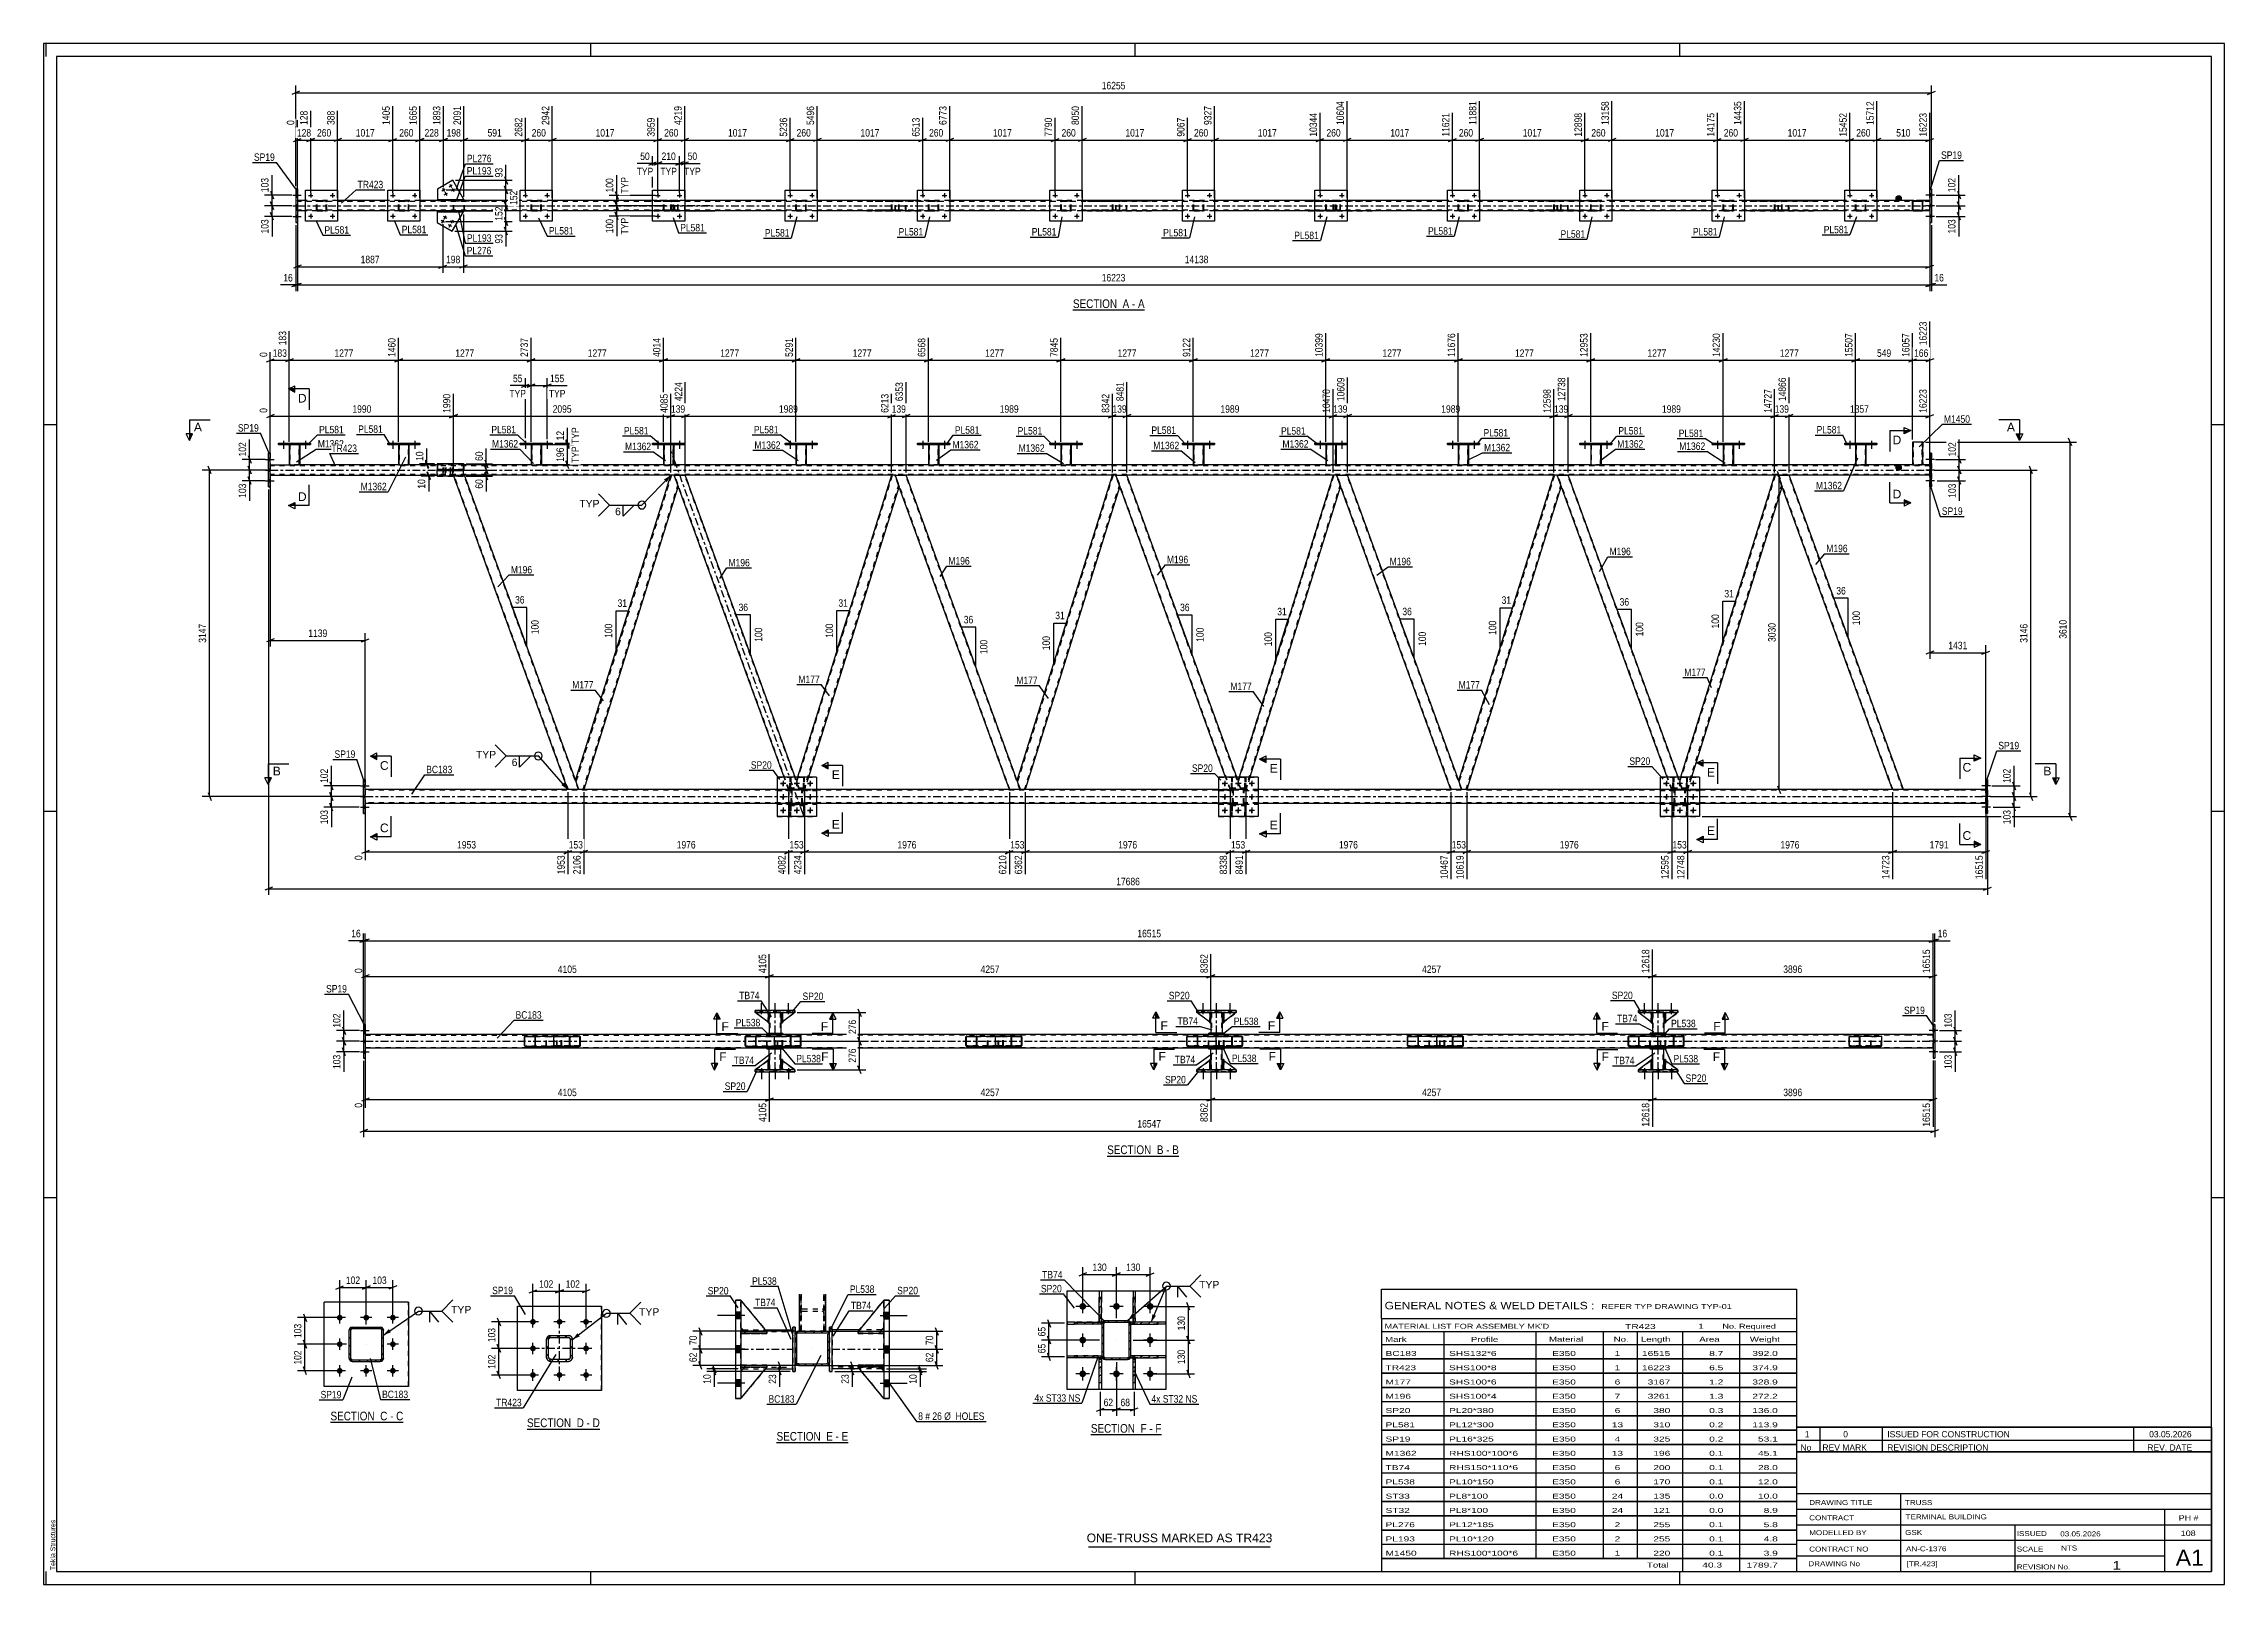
# Model space of a CAD drawing. Header units: millimetres. Extents: x -87 to 754, y -430 to 164.
import ezdxf

# ---------------------------------------------------------------- set-up
doc = ezdxf.new("R2010")
doc.units = ezdxf.units.MM
doc.linetypes.add('DXK_LINE_DOT2', pattern=[3.9198, 1.9599, -1.9599])
doc.linetypes.add('DXK_LINE_DOT3', pattern=[5.9187, 2.979, -0.9799, 0.9799, -0.9799])
doc.styles.add('Arial', font='ARIAL.TTF', dxfattribs={"height": 0.2})
doc.styles.add('Arial Narrow', font='ARIALN.TTF', dxfattribs={"height": 0.2})

# ---------------------------------------------------------------- blocks, each defined once
blk = doc.blocks.new('Unknown-814185698-18 - 1701')
at = {"color": 6, "linetype": 'Continuous'}
blk.add_line((195.23, -374.95), (222.88, -374.95), dxfattribs=at)
at = {"color": 0, "linetype": 'Continuous'}
blk.add_wipeout([(213.34, -374.2), (213.34, -370.7), (195.23, -370.7), (195.23, -374.2)], dxfattribs=at)
blk.add_wipeout([(216.95, -374.2), (216.95, -370.7), (214.39, -370.7), (214.39, -374.2)], dxfattribs=at)
at = {"color": 7, "linetype": 'Continuous', "style": 'Arial Narrow'}
blk.add_text('SECTION ', height=3.34, dxfattribs=at).set_placement((195.23, -374.2))
at = {"color": 0, "linetype": 'Continuous'}
blk.add_wipeout([(219.27, -374.2), (219.27, -370.7), (218, -370.7), (218, -374.2)], dxfattribs=at)
blk.add_wipeout([(222.88, -374.2), (222.88, -370.7), (220.32, -370.7), (220.32, -374.2)], dxfattribs=at)
at = {"color": 7, "linetype": 'Continuous', "style": 'Arial Narrow'}
for s, p in [('E', (214.39, -374.2)), ('-', (218, -374.2)), ('E', (220.32, -374.2))]:
    blk.add_text(s, height=3.34, dxfattribs=at).set_placement(p)
blk = doc.blocks.new('Unknown-814185698-9096')
at = {"color": 7, "linetype": 'Continuous'}
for p, q in [((588.57, -378.55), (748.57, -378.55)), ((588.57, -378.56), (588.57, -424.61)), ((748.57, -378.61), (748.57, -424.61)), ((588.57, -394.61), (748.57, -394.61)), ((628.71, -394.61), (628.71, -424.61)), ((588.57, -400.61), (748.57, -400.61)), ((730.57, -424.55), (730.57, -400.55)), ((588.57, -406.61), (748.57, -406.61)), ((672.71, -406.61), (672.71, -424.61)), ((588.57, -412.61), (748.57, -412.61)), ((588.57, -418.61), (730.57, -418.61)), ((588.57, -424.61), (748.57, -424.61))]:
    blk.add_line(p, q, dxfattribs=at)
at = {"color": 7, "style": 'Arial Narrow'}
for s, height, width, p in [('CONTRACT', 1.909, 1.425378, (593.46, -404.9)), ('DRAWING TITLE', 1.9089, 1.425378, (593.46, -399)), ('TRUSS', 1.909, 1.425378, (630.38, -399.02)), ('TERMINAL BUILDING', 1.9089, 1.425378, (630.63, -404.53)), ('MODELLED BY', 1.9089, 1.425378, (593.46, -410.62)), ('GSK', 1.909, 1.425378, (630.46, -410.56)), ('ISSUED', 1.909, 1.425378, (673.51, -410.97)), ('03.05.2026', 1.909, 1.425378, (690.27, -411.09)), ('CONTRACT NO', 1.9089, 1.425378, (593.46, -416.95)), ('AN-C-1376', 1.909, 1.425378, (630.8, -416.83)), ('SCALE', 1.909, 1.425378, (673.51, -416.96)), ('A1', 6.204, 1.25, (734.81, -422.41)), ('DRAWING No', 1.909, 1.425378, (593.13, -422.61)), ('[TR.423]', 1.909, 1.425378, (631.04, -422.62)), ('REVISION No.', 1.9089, 1.425378, (673.51, -423.84)), ('1', 3.34, 1.5, (710.49, -423.93))]:
    blk.add_text(s, height=height, dxfattribs=dict(at, width=width)).set_placement(p)
at = {"color": 7, "linetype": 'Continuous', "style": 'Arial Narrow'}
for s, height, width, p in [('PH #', 2.1, 1.42538, (735.97, -405.05)), ('108', 2.1, 1.42538, (736.76, -410.95)), ('NTS', 1.909, 1.425378, (690.57, -416.55))]:
    blk.add_text(s, height=height, dxfattribs=dict(at, width=width)).set_placement(p)
blk = doc.blocks.new('Unknown-814185698-1133')
at = {"color": 5, "linetype": 'Continuous'}
for p, q in [((753.57, 164.39), (-87.43, 164.39)), ((-87.43, 164.39), (-87.43, -429.61)), ((-86.43, 159.39), (-86.43, 164.39)), ((123.57, 159.39), (123.57, 164.39)), ((333.57, 159.39), (333.57, 164.39)), ((543.57, 159.39), (543.57, 164.39)), ((753.57, -429.61), (753.57, 164.39)), ((748.57, 159.39), (-82.43, 159.39)), ((-82.43, 159.39), (-82.43, -424.61)), ((748.57, -424.61), (748.57, 159.39)), ((-82.43, 17.39), (-87.43, 17.39)), ((753.57, 17.39), (748.57, 17.39)), ((-82.43, -131.61), (-87.43, -131.61)), ((753.57, -131.61), (748.57, -131.61)), ((-82.43, -280.61), (-87.43, -280.61)), ((753.57, -280.61), (748.57, -280.61)), ((-86.43, -429.61), (-86.43, -424.61)), ((-82.43, -424.61), (748.57, -424.61)), ((123.57, -429.61), (123.57, -424.61)), ((333.57, -429.61), (333.57, -424.61)), ((543.57, -429.61), (543.57, -424.61)), ((-87.43, -429.61), (753.57, -429.61))]:
    blk.add_line(p, q, dxfattribs=at)
at = {"color": 174, "linetype": 'Continuous', "style": 'Arial'}
blk.add_text('Tekla Structures', height=1.9102, rotation=90, dxfattribs=at).set_placement((-82.93, -424.11))
blk = doc.blocks.new('Unknown-814185698-9097')
at = {"color": 7, "linetype": 'Continuous'}
for p, q in [((428.57, -315.86), (588.57, -315.86)), ((428.57, -327.11), (428.57, -315.86)), ((588.57, -315.86), (588.57, -327.11)), ((428.57, -327.11), (588.57, -327.11)), ((428.57, -327.11), (428.57, -332.11)), ((588.57, -327.11), (588.57, -332.11)), ((428.57, -332.11), (588.57, -332.11)), ((428.57, -332.11), (428.57, -337.11)), ((452.57, -332.11), (452.57, -337.11)), ((488.07, -332.11), (488.07, -337.11)), ((514.07, -332.11), (514.07, -337.11)), ((527.07, -332.11), (527.07, -337.11)), ((544.57, -332.11), (544.57, -337.11)), ((566.57, -332.11), (566.57, -337.11)), ((588.57, -332.11), (588.57, -337.11)), ((428.57, -337.11), (588.57, -337.11)), ((428.57, -337.16), (428.57, -342.56)), ((428.57, -337.16), (588.57, -337.16)), ((428.57, -342.56), (588.57, -342.56)), ((428.57, -342.66), (428.57, -348.06)), ((428.57, -342.66), (588.57, -342.66)), ((452.57, -337.11), (452.57, -342.61)), ((452.57, -342.61), (452.57, -348.11)), ((488.07, -337.11), (488.07, -342.61)), ((488.07, -342.61), (488.07, -348.11)), ((514.07, -337.11), (514.07, -342.61)), ((514.07, -342.61), (514.07, -348.11)), ((527.07, -337.11), (527.07, -342.61)), ((527.07, -342.61), (527.07, -348.11)), ((544.57, -337.11), (544.57, -342.61)), ((544.57, -342.61), (544.57, -348.11)), ((566.57, -337.11), (566.57, -342.61)), ((566.57, -342.61), (566.57, -348.11)), ((588.57, -337.16), (588.57, -342.56)), ((588.57, -342.66), (588.57, -348.06)), ((428.57, -348.06), (588.57, -348.06)), ((428.57, -348.16), (428.57, -353.56)), ((428.57, -348.16), (588.57, -348.16)), ((452.57, -348.11), (452.57, -353.61)), ((488.07, -348.11), (488.07, -353.61)), ((514.07, -348.11), (514.07, -353.61)), ((527.07, -348.11), (527.07, -353.61)), ((544.57, -348.11), (544.57, -353.61)), ((566.57, -348.11), (566.57, -353.61)), ((588.57, -348.16), (588.57, -353.56)), ((428.57, -353.56), (588.57, -353.56)), ((428.57, -353.66), (428.57, -359.06)), ((428.57, -353.66), (588.57, -353.66)), ((428.57, -359.06), (588.57, -359.06)), ((428.57, -359.16), (428.57, -364.56)), ((428.57, -359.16), (588.57, -359.16)), ((452.57, -353.61), (452.57, -359.11)), ((452.57, -359.11), (452.57, -364.61)), ((488.07, -353.61), (488.07, -359.11)), ((488.07, -359.11), (488.07, -364.61)), ((514.07, -353.61), (514.07, -359.11)), ((514.07, -359.11), (514.07, -364.61)), ((527.07, -353.61), (527.07, -359.11)), ((527.07, -359.11), (527.07, -364.61)), ((544.57, -353.61), (544.57, -359.11)), ((544.57, -359.11), (544.57, -364.61)), ((566.57, -353.61), (566.57, -359.11)), ((566.57, -359.11), (566.57, -364.61)), ((588.57, -353.66), (588.57, -359.06)), ((588.57, -359.16), (588.57, -364.56)), ((428.57, -364.56), (588.57, -364.56)), ((428.57, -364.66), (428.57, -370.06)), ((428.57, -364.66), (588.57, -364.66)), ((452.57, -364.61), (452.57, -370.11)), ((488.07, -364.61), (488.07, -370.11)), ((514.07, -364.61), (514.07, -370.11)), ((527.07, -364.61), (527.07, -370.11)), ((544.57, -364.61), (544.57, -370.11)), ((566.57, -364.61), (566.57, -370.11)), ((588.57, -364.66), (588.57, -370.06)), ((428.57, -370.06), (588.57, -370.06)), ((428.57, -370.16), (428.57, -375.56)), ((428.57, -370.16), (588.57, -370.16)), ((428.57, -375.56), (588.57, -375.56)), ((428.57, -375.66), (428.57, -381.06)), ((428.57, -375.66), (588.57, -375.66)), ((452.57, -370.11), (452.57, -375.61)), ((452.57, -375.61), (452.57, -381.11)), ((488.07, -370.11), (488.07, -375.61)), ((488.07, -375.61), (488.07, -381.11)), ((514.07, -370.11), (514.07, -375.61)), ((514.07, -375.61), (514.07, -381.11)), ((527.07, -370.11), (527.07, -375.61)), ((527.07, -375.61), (527.07, -381.11)), ((544.57, -370.11), (544.57, -375.61)), ((544.57, -375.61), (544.57, -381.11)), ((566.57, -370.11), (566.57, -375.61)), ((566.57, -375.61), (566.57, -381.11)), ((588.57, -370.16), (588.57, -375.56)), ((588.57, -375.66), (588.57, -381.06)), ((428.57, -381.06), (588.57, -381.06)), ((428.57, -381.16), (428.57, -386.56)), ((428.57, -381.16), (588.57, -381.16)), ((428.57, -386.56), (588.57, -386.56)), ((428.57, -386.66), (428.57, -392.06)), ((428.57, -386.66), (588.57, -386.66)), ((452.57, -381.11), (452.57, -386.61)), ((452.57, -386.61), (452.57, -392.11)), ((488.07, -381.11), (488.07, -386.61)), ((488.07, -386.61), (488.07, -392.11)), ((514.07, -381.11), (514.07, -386.61)), ((514.07, -386.61), (514.07, -392.11)), ((527.07, -381.11), (527.07, -386.61)), ((527.07, -386.61), (527.07, -392.11)), ((544.57, -381.11), (544.57, -386.61)), ((544.57, -386.61), (544.57, -392.11)), ((566.57, -381.11), (566.57, -386.61)), ((566.57, -386.61), (566.57, -392.11)), ((588.57, -381.16), (588.57, -386.56)), ((588.57, -386.66), (588.57, -392.06)), ((428.57, -392.06), (588.57, -392.06)), ((428.57, -392.16), (428.57, -397.56)), ((428.57, -392.16), (588.57, -392.16)), ((452.57, -392.11), (452.57, -397.61)), ((488.07, -392.11), (488.07, -397.61)), ((514.07, -392.11), (514.07, -397.61)), ((527.07, -392.11), (527.07, -397.61)), ((544.57, -392.11), (544.57, -397.61)), ((566.57, -392.11), (566.57, -397.61)), ((588.57, -392.16), (588.57, -397.56)), ((428.57, -397.56), (588.57, -397.56)), ((428.57, -397.66), (428.57, -403.06)), ((428.57, -397.66), (588.57, -397.66)), ((428.57, -403.06), (588.57, -403.06)), ((428.57, -403.16), (428.57, -408.56)), ((428.57, -403.16), (588.57, -403.16)), ((452.57, -397.61), (452.57, -403.11)), ((452.57, -403.11), (452.57, -408.61)), ((488.07, -397.61), (488.07, -403.11)), ((488.07, -403.11), (488.07, -408.61)), ((514.07, -397.61), (514.07, -403.11)), ((514.07, -403.11), (514.07, -408.61)), ((527.07, -397.61), (527.07, -403.11)), ((527.07, -403.11), (527.07, -408.61)), ((544.57, -397.61), (544.57, -403.11)), ((544.57, -403.11), (544.57, -408.61)), ((566.57, -397.61), (566.57, -403.11)), ((566.57, -403.11), (566.57, -408.61)), ((588.57, -397.66), (588.57, -403.06)), ((588.57, -403.16), (588.57, -408.56)), ((428.57, -408.56), (588.57, -408.56)), ((428.57, -408.66), (428.57, -414.06)), ((428.57, -408.66), (588.57, -408.66)), ((452.57, -408.61), (452.57, -414.11)), ((488.07, -408.61), (488.07, -414.11)), ((514.07, -408.61), (514.07, -414.11)), ((527.07, -408.61), (527.07, -414.11)), ((544.57, -408.61), (544.57, -414.11)), ((566.57, -408.61), (566.57, -414.11)), ((588.57, -408.66), (588.57, -414.06)), ((428.57, -414.06), (588.57, -414.06)), ((428.57, -414.16), (428.57, -419.56)), ((428.57, -414.16), (588.57, -414.16)), ((428.57, -419.56), (588.57, -419.56)), ((428.57, -419.61), (588.57, -419.61)), ((428.57, -419.61), (428.57, -424.61)), ((452.57, -414.11), (452.57, -419.61)), ((488.07, -414.11), (488.07, -419.61)), ((514.07, -414.11), (514.07, -419.61)), ((527.07, -414.11), (527.07, -419.61)), ((544.57, -414.11), (544.57, -419.61)), ((544.57, -419.61), (544.57, -424.61)), ((566.57, -414.11), (566.57, -419.61)), ((566.57, -419.61), (566.57, -424.61)), ((588.57, -414.16), (588.57, -419.56)), ((588.57, -419.61), (588.57, -424.61)), ((428.57, -424.61), (588.57, -424.61))]:
    blk.add_line(p, q, dxfattribs=at)
at = {"color": 7, "style": 'Arial Narrow'}
for s, height, width, p in [('GENERAL NOTES & WELD DETAILS :', 2.8633, 1.4, (429.73, -323.55)), ('REFER TYP DRAWING TYP-01', 1.9089, 1.6, (513.27, -323.45)), ("MATERIAL LIST FOR ASSEMBLY MK'D", 1.9089, 1.6, (429.73, -331.05)), ('Mark', 1.909, 1.7, (429.91, -336.11)), ('Profile', 1.909, 1.7, (462.99, -336.11)), ('Material', 1.909, 1.7, (493.12, -336.05)), ('No.', 1.909, 1.7, (518.07, -336.05)), ('TR423', 1.909, 1.794707, (522.48, -331.14)), ('Length', 1.909, 1.7, (528.57, -336.05)), ('1', 1.91, 1.794707, (550.66, -331.05)), ('Area', 1.909, 1.7, (551.07, -336.05)), ('No. Required', 1.9089, 1.6, (559.99, -331.05)), ('Weight', 1.909, 1.7, (570.57, -336.05))]:
    blk.add_text(s, height=height, dxfattribs=dict(at, width=width)).set_placement(p)
at = {"color": 7, "linetype": 'Continuous', "style": 'Arial Narrow'}
for s, height, width, p in [('BC183', 1.909, 1.794707, (430.07, -341.54)), ('SHS132*6', 1.909, 1.794707, (454.57, -341.54)), ('E350', 1.909, 1.794707, (494.32, -341.54)), ('1', 1.91, 1.794707, (518.43, -341.54)), ('16515', 1.909, 1.794707, (528.97, -341.54)), ('8.7', 1.909, 1.794707, (554.89, -341.54)), ('392.0', 1.909, 1.794707, (571.53, -341.54)), ('TR423', 1.909, 1.794707, (430.07, -347.04)), ('M177', 1.909, 1.794707, (430.07, -352.54)), ('SHS100*8', 1.909, 1.794707, (454.57, -347.04)), ('SHS100*6', 1.909, 1.794707, (454.57, -352.54)), ('E350', 1.909, 1.794707, (494.32, -347.04)), ('E350', 1.909, 1.794707, (494.32, -352.54)), ('6', 1.91, 1.794707, (518.43, -352.54)), ('1', 1.91, 1.794707, (518.43, -347.04)), ('16223', 1.909, 1.794707, (528.97, -347.04)), ('3167', 1.909, 1.794707, (531.16, -352.54)), ('6.5', 1.909, 1.794707, (554.89, -347.04)), ('1.2', 1.909, 1.794707, (554.89, -352.54)), ('374.9', 1.909, 1.794707, (571.53, -347.04)), ('328.9', 1.909, 1.794707, (571.53, -352.54)), ('SP20', 1.909, 1.794707, (430.07, -363.54)), ('M196', 1.909, 1.794707, (430.07, -358.04)), ('SHS100*4', 1.909, 1.794707, (454.57, -358.04)), ('PL20*380', 1.909, 1.794707, (454.57, -363.54)), ('E350', 1.909, 1.794707, (494.32, -358.04)), ('E350', 1.909, 1.794707, (494.32, -363.54)), ('7', 1.91, 1.794707, (518.43, -358.04)), ('6', 1.91, 1.794707, (518.43, -363.54)), ('3261', 1.909, 1.794707, (531.16, -358.04)), ('380', 1.909, 1.794707, (533.35, -363.54)), ('0.3', 1.909, 1.794707, (554.89, -363.54)), ('1.3', 1.909, 1.794707, (554.89, -358.04)), ('272.2', 1.909, 1.794707, (571.53, -358.04)), ('136.0', 1.909, 1.794707, (571.53, -363.54)), ('PL581', 1.909, 1.794707, (430.07, -369.04)), ('PL12*300', 1.909, 1.794707, (454.57, -369.04)), ('E350', 1.909, 1.794707, (494.32, -369.04)), ('13', 1.909, 1.794707, (517.34, -369.04)), ('310', 1.909, 1.794707, (533.35, -369.04)), ('0.2', 1.909, 1.794707, (554.89, -369.04)), ('113.9', 1.909, 1.794707, (571.53, -369.04)), ('SP19', 1.909, 1.794707, (430.07, -374.54)), ('M1362', 1.909, 1.794707, (430.07, -380.04)), ('PL16*325', 1.909, 1.794707, (454.57, -374.54)), ('RHS100*100*6', 1.9089, 1.794707, (454.57, -380.04)), ('E350', 1.909, 1.794707, (494.32, -374.54)), ('E350', 1.909, 1.794707, (494.32, -380.04)), ('13', 1.909, 1.794707, (517.34, -380.04)), ('4', 1.91, 1.794707, (518.43, -374.54)), ('325', 1.909, 1.794707, (533.35, -374.54)), ('196', 1.909, 1.794707, (533.35, -380.04)), ('0.2', 1.909, 1.794707, (554.89, -374.54)), ('0.1', 1.909, 1.794707, (554.89, -380.04)), ('45.1', 1.909, 1.794707, (573.72, -380.04)), ('53.1', 1.909, 1.794707, (573.72, -374.54)), ('TB74', 1.909, 1.794707, (430.07, -385.54)), ('RHS150*110*6', 1.9089, 1.794707, (454.57, -385.54)), ('E350', 1.909, 1.794707, (494.32, -385.54)), ('6', 1.91, 1.794707, (518.43, -385.54)), ('200', 1.909, 1.794707, (533.35, -385.54)), ('0.1', 1.909, 1.794707, (554.89, -385.54)), ('28.0', 1.909, 1.794707, (573.72, -385.54)), ('ST33', 1.909, 1.794707, (430.07, -396.54)), ('PL538', 1.909, 1.794707, (430.07, -391.04)), ('PL10*150', 1.909, 1.794707, (454.57, -391.04)), ('PL8*100', 1.909, 1.794707, (454.57, -396.54)), ('E350', 1.909, 1.794707, (494.32, -391.04)), ('E350', 1.909, 1.794707, (494.32, -396.54)), ('24', 1.909, 1.794707, (517.34, -396.54)), ('6', 1.91, 1.794707, (518.43, -391.04)), ('170', 1.909, 1.794707, (533.35, -391.04)), ('135', 1.909, 1.794707, (533.35, -396.54)), ('0.1', 1.909, 1.794707, (554.89, -391.04)), ('0.0', 1.909, 1.794707, (554.89, -396.54)), ('12.0', 1.909, 1.794707, (573.72, -391.04)), ('10.0', 1.909, 1.794707, (573.72, -396.54)), ('ST32', 1.909, 1.794707, (430.07, -402.04)), ('PL8*100', 1.909, 1.794707, (454.57, -402.04)), ('E350', 1.909, 1.794707, (494.32, -402.04)), ('24', 1.909, 1.794707, (517.34, -402.04)), ('121', 1.909, 1.794707, (533.35, -402.04)), ('0.0', 1.909, 1.794707, (554.89, -402.04)), ('8.9', 1.909, 1.794707, (575.91, -402.04)), ('PL276', 1.909, 1.794707, (430.07, -407.54)), ('PL193', 1.909, 1.794707, (430.07, -413.04)), ('PL12*185', 1.909, 1.794707, (454.57, -407.54)), ('PL10*120', 1.909, 1.794707, (454.57, -413.04)), ('E350', 1.909, 1.794707, (494.32, -407.54)), ('E350', 1.909, 1.794707, (494.32, -413.04)), ('2', 1.91, 1.794707, (518.43, -407.54)), ('2', 1.91, 1.794707, (518.43, -413.04)), ('255', 1.909, 1.794707, (533.35, -407.54)), ('255', 1.909, 1.794707, (533.35, -413.04)), ('0.1', 1.909, 1.794707, (554.89, -407.54)), ('0.1', 1.909, 1.794707, (554.89, -413.04)), ('4.8', 1.909, 1.794707, (575.91, -413.04)), ('5.8', 1.909, 1.794707, (575.91, -407.54)), ('M1450', 1.909, 1.794707, (430.07, -418.54)), ('RHS100*100*6', 1.9089, 1.794707, (454.57, -418.54)), ('E350', 1.909, 1.794707, (494.32, -418.54)), ('1', 1.91, 1.794707, (518.43, -418.54)), ('220', 1.909, 1.794707, (533.35, -418.54)), ('0.1', 1.909, 1.794707, (554.89, -418.54)), ('3.9', 1.909, 1.794707, (575.91, -418.54)), ('Total', 1.909, 1.7, (530.91, -423.11)), ('40.3', 1.909, 1.794707, (552.22, -423.11)), ('1789.7', 1.909, 1.794707, (569.34, -423.11))]:
    blk.add_text(s, height=height, dxfattribs=dict(at, width=width)).set_placement(p)
blk = doc.blocks.new('Unknown-814185698-9098')
at = {"color": 7, "linetype": 'Continuous'}
blk.add_line((315.57, -415.11), (385.57, -415.11), dxfattribs=at)
at = {"color": 7, "style": 'Arial'}
blk.add_text('ONE-TRUSS MARKED AS TR423', height=3.3428, dxfattribs=at).set_placement((314.82, -413.36))
blk = doc.blocks.new('Unknown-814185698-9099')
at = {"color": 7, "linetype": 'Continuous'}
for p, q in [((588.57, -369.05), (748.57, -369.05)), ((748.57, -369.05), (588.57, -369.05)), ((588.57, -369.05), (588.57, -374.05)), ((597.57, -369.05), (597.57, -374.05)), ((621.57, -369.05), (621.57, -374.05)), ((718.57, -369.05), (718.57, -374.05)), ((748.57, -369.05), (748.57, -374.05)), ((588.57, -374.05), (748.57, -374.05)), ((588.57, -374.05), (588.57, -378.55)), ((588.57, -374.05), (748.57, -374.05)), ((597.57, -374.05), (597.57, -378.55)), ((621.57, -374.05), (621.57, -378.55)), ((718.57, -374.05), (718.57, -378.55)), ((748.57, -374.05), (748.57, -378.55)), ((748.57, -378.55), (588.57, -378.55))]:
    blk.add_line(p, q, dxfattribs=at)
at = {"color": 7, "linetype": 'Continuous', "style": 'Arial Narrow'}
for s, height, width, p in [('No', 2.386, 1.2, (590.12, -378.05)), ('1', 2.39, 1.196471, (591.73, -372.91)), ('REV MARK', 2.386, 1.2, (598.57, -378.05)), ('0', 2.39, 1.196471, (606.58, -372.91)), ('REVISION DESCRIPTION', 2.3861, 1.2, (623.57, -378.05)), ('ISSUED FOR CONSTRUCTION', 2.3861, 1.196471, (623.57, -372.91)), ('REV. DATE', 2.386, 1.2, (723.86, -378.05)), ('03.05.2026', 2.386, 1.196471, (724.57, -372.91))]:
    blk.add_text(s, height=height, dxfattribs=dict(at, width=width)).set_placement(p)
blk = doc.blocks.new('Unknown-814185698-11 - 2658')
at = {"color": 6, "linetype": 'Continuous'}
blk.add_line((309.53, 61.71), (337.17, 61.71), dxfattribs=at)
at = {"color": 0, "linetype": 'Continuous'}
blk.add_wipeout([(327.63, 62.46), (327.63, 65.96), (309.53, 65.96), (309.53, 62.46)], dxfattribs=at)
blk.add_wipeout([(331.24, 62.46), (331.24, 65.96), (328.68, 65.96), (328.68, 62.46)], dxfattribs=at)
at = {"color": 7, "linetype": 'Continuous', "style": 'Arial Narrow'}
blk.add_text('SECTION ', height=3.34, dxfattribs=at).set_placement((309.53, 62.46))
at = {"color": 0, "linetype": 'Continuous'}
blk.add_wipeout([(333.57, 62.46), (333.57, 65.96), (332.29, 65.96), (332.29, 62.46)], dxfattribs=at)
blk.add_wipeout([(337.17, 62.46), (337.17, 65.96), (334.62, 65.96), (334.62, 62.46)], dxfattribs=at)
at = {"color": 7, "linetype": 'Continuous', "style": 'Arial Narrow'}
for s, p in [('A', (328.68, 62.46)), ('-', (332.29, 62.46)), ('A', (334.62, 62.46))]:
    blk.add_text(s, height=3.34, dxfattribs=at).set_placement(p)
blk = doc.blocks.new('Unknown-814185698-12 - 5375')
at = {"color": 6, "linetype": 'Continuous'}
blk.add_line((322.72, -264.47), (350.37, -264.47), dxfattribs=at)
at = {"color": 0, "linetype": 'Continuous'}
blk.add_wipeout([(340.83, -263.72), (340.83, -260.22), (322.72, -260.22), (322.72, -263.72)], dxfattribs=at)
blk.add_wipeout([(344.43, -263.72), (344.43, -260.22), (341.88, -260.22), (341.88, -263.72)], dxfattribs=at)
at = {"color": 7, "linetype": 'Continuous', "style": 'Arial Narrow'}
blk.add_text('SECTION ', height=3.34, dxfattribs=at).set_placement((322.72, -263.72))
at = {"color": 0, "linetype": 'Continuous'}
blk.add_wipeout([(346.76, -263.72), (346.76, -260.22), (345.48, -260.22), (345.48, -263.72)], dxfattribs=at)
blk.add_wipeout([(350.37, -263.72), (350.37, -260.22), (347.81, -260.22), (347.81, -263.72)], dxfattribs=at)
at = {"color": 7, "linetype": 'Continuous', "style": 'Arial Narrow'}
for s, p in [('B', (341.88, -263.72)), ('B', (347.81, -263.72)), ('-', (345.48, -263.72))]:
    blk.add_text(s, height=3.34, dxfattribs=at).set_placement(p)
blk = doc.blocks.new('Unknown-814185698-13 - 8242')
at = {"color": 6, "linetype": 'Continuous'}
blk.add_line((23.21, -367.12), (51.28, -367.12), dxfattribs=at)
at = {"color": 0, "linetype": 'Continuous'}
blk.add_wipeout([(41.32, -366.37), (41.32, -362.87), (23.21, -362.87), (23.21, -366.37)], dxfattribs=at)
blk.add_wipeout([(45.14, -366.37), (45.14, -362.87), (42.37, -362.87), (42.37, -366.37)], dxfattribs=at)
at = {"color": 7, "linetype": 'Continuous', "style": 'Arial Narrow'}
blk.add_text('SECTION ', height=3.34, dxfattribs=at).set_placement((23.21, -366.37))
at = {"color": 0, "linetype": 'Continuous'}
blk.add_wipeout([(47.47, -366.37), (47.47, -362.87), (46.19, -362.87), (46.19, -366.37)], dxfattribs=at)
blk.add_wipeout([(51.28, -366.37), (51.28, -362.87), (48.52, -362.87), (48.52, -366.37)], dxfattribs=at)
at = {"color": 7, "linetype": 'Continuous', "style": 'Arial Narrow'}
for s, p in [('C', (42.37, -366.37)), ('-', (46.19, -366.37)), ('C', (48.52, -366.37))]:
    blk.add_text(s, height=3.34, dxfattribs=at).set_placement(p)
blk = doc.blocks.new('Unknown-814185698-16 - 2033')
at = {"color": 6, "linetype": 'Continuous'}
blk.add_line((98.99, -369.73), (127.06, -369.73), dxfattribs=at)
at = {"color": 0, "linetype": 'Continuous'}
blk.add_wipeout([(117.1, -368.98), (117.1, -365.48), (98.99, -365.48), (98.99, -368.98)], dxfattribs=at)
blk.add_wipeout([(120.92, -368.98), (120.92, -365.48), (118.15, -365.48), (118.15, -368.98)], dxfattribs=at)
at = {"color": 7, "linetype": 'Continuous', "style": 'Arial Narrow'}
blk.add_text('SECTION ', height=3.34, dxfattribs=at).set_placement((98.99, -368.98))
at = {"color": 0, "linetype": 'Continuous'}
blk.add_wipeout([(123.25, -368.98), (123.25, -365.48), (121.97, -365.48), (121.97, -368.98)], dxfattribs=at)
blk.add_wipeout([(127.06, -368.98), (127.06, -365.48), (124.3, -365.48), (124.3, -368.98)], dxfattribs=at)
at = {"color": 7, "linetype": 'Continuous', "style": 'Arial Narrow'}
for s, p in [('D', (118.15, -368.98)), ('-', (121.97, -368.98)), ('D', (124.3, -368.98))]:
    blk.add_text(s, height=3.34, dxfattribs=at).set_placement(p)
blk = doc.blocks.new('Unknown-814185698-17 - 2296')
at = {"color": 6, "linetype": 'Continuous'}
blk.add_line((316.44, -371.89), (343.65, -371.89), dxfattribs=at)
at = {"color": 0, "linetype": 'Continuous'}
blk.add_wipeout([(334.54, -371.14), (334.54, -367.64), (316.44, -367.64), (316.44, -371.14)], dxfattribs=at)
blk.add_wipeout([(337.94, -371.14), (337.94, -367.64), (335.59, -367.64), (335.59, -371.14)], dxfattribs=at)
at = {"color": 7, "linetype": 'Continuous', "style": 'Arial Narrow'}
blk.add_text('SECTION ', height=3.34, dxfattribs=at).set_placement((316.44, -371.14))
at = {"color": 0, "linetype": 'Continuous'}
blk.add_wipeout([(340.26, -371.14), (340.26, -367.64), (338.99, -367.64), (338.99, -371.14)], dxfattribs=at)
blk.add_wipeout([(343.65, -371.14), (343.65, -367.64), (341.31, -367.64), (341.31, -371.14)], dxfattribs=at)
at = {"color": 7, "linetype": 'Continuous', "style": 'Arial Narrow'}
for s, p in [('F', (335.59, -371.14)), ('-', (338.99, -371.14)), ('F', (341.31, -371.14))]:
    blk.add_text(s, height=3.34, dxfattribs=at).set_placement(p)
blk = doc.blocks.new('Part-814185698-1867 - 1701')
at = {"color": 2, "linetype": 'Continuous'}
for p, q in [((181.46, -331.49), (182.35, -331.49)), ((190.95, -331.49), (201.46, -331.49)), ((181.46, -346.49), (182.36, -346.49)), ((190.97, -346.49), (201.46, -346.49))]:
    blk.add_line(p, q, dxfattribs=at)
at = {"color": 7, "linetype": 'DXK_LINE_DOT2'}
for p, q in [((181.46, -331.49), (181.46, -331.49)), ((181.46, -331.49), (181.46, -346.49)), ((181.46, -346.49), (181.46, -331.49)), ((181.46, -331.49), (181.46, -331.49)), ((181.46, -332.09), (181.46, -332.09)), ((181.46, -332.09), (201.46, -332.09)), ((182.35, -331.49), (190.95, -331.49)), ((201.46, -346.49), (201.46, -331.49)), ((201.46, -346.49), (201.46, -331.49)), ((181.46, -345.89), (181.46, -345.89)), ((181.46, -345.89), (201.46, -345.89)), ((181.46, -346.49), (181.46, -346.49)), ((181.46, -346.49), (181.46, -346.49)), ((182.36, -346.49), (190.97, -346.49))]:
    blk.add_line(p, q, dxfattribs=at)
at = {"color": 7, "linetype": 'DXK_LINE_DOT3'}
blk.add_line((181.46, -338.99), (201.46, -338.99), dxfattribs=at)
blk = doc.blocks.new('Bolt-814185698-1740 - 1701')
at = {"linetype": 'Continuous'}
for points in [[(238.66, -327.29), (238.66, -324.69), (236.66, -324.69), (236.66, -327.29)], [(238.66, -327.29), (238.66, -324.69), (236.66, -324.69), (236.66, -327.29)], [(238.66, -327.29), (238.66, -324.69), (236.66, -324.69), (236.66, -327.29)], [(238.66, -340.29), (238.66, -337.69), (236.66, -337.69), (236.66, -340.29)], [(238.66, -340.29), (238.66, -337.69), (236.66, -337.69), (236.66, -340.29)], [(238.66, -353.29), (238.66, -350.69), (236.66, -350.69), (236.66, -353.29)], [(238.66, -353.29), (238.66, -350.69), (236.66, -350.69), (236.66, -353.29)], [(238.66, -353.29), (238.66, -350.69), (236.66, -350.69), (236.66, -353.29)]]:
    blk.add_hatch(color=1, dxfattribs=at).paths.add_polyline_path(points)
at = {"color": 1, "linetype": 'Continuous'}
for p, q in [((235.16, -325.99), (245.66, -325.99)), ((235.16, -325.99), (245.66, -325.99)), ((235.16, -325.99), (245.66, -325.99)), ((236.66, -324.69), (238.66, -324.69)), ((236.66, -324.69), (238.66, -324.69)), ((236.66, -324.69), (238.66, -324.69)), ((236.66, -327.29), (238.66, -327.29)), ((236.66, -327.29), (238.66, -327.29)), ((236.66, -327.29), (238.66, -327.29)), ((235.16, -338.99), (245.66, -338.99)), ((235.16, -338.99), (245.66, -338.99)), ((236.66, -337.69), (238.66, -337.69)), ((236.66, -337.69), (238.66, -337.69)), ((236.66, -340.29), (238.66, -340.29)), ((236.66, -340.29), (238.66, -340.29)), ((235.16, -351.99), (245.66, -351.99)), ((235.16, -351.99), (245.66, -351.99)), ((235.16, -351.99), (245.66, -351.99)), ((236.66, -350.69), (238.66, -350.69)), ((236.66, -350.69), (238.66, -350.69)), ((236.66, -350.69), (238.66, -350.69)), ((236.66, -353.29), (238.66, -353.29)), ((236.66, -353.29), (238.66, -353.29)), ((236.66, -353.29), (238.66, -353.29))]:
    blk.add_line(p, q, dxfattribs=at)
blk = doc.blocks.new('Part-814185698-1836 - 1701')
at = {"color": 2, "linetype": 'Continuous'}
for p, q in [((236.66, -319.99), (238.66, -319.99)), ((236.66, -319.99), (236.66, -319.99)), ((236.66, -319.99), (236.66, -357.99)), ((238.66, -319.99), (238.66, -319.99)), ((238.66, -319.99), (238.66, -357.99)), ((238.66, -357.99), (236.66, -357.99)), ((236.66, -357.99), (236.66, -357.99)), ((238.66, -357.99), (238.66, -357.99))]:
    blk.add_line(p, q, dxfattribs=at)
at = {"color": 7, "linetype": 'DXK_LINE_DOT2'}
for p, q in [((238.66, -319.99), (236.66, -319.99)), ((236.66, -319.99), (236.66, -357.99)), ((238.66, -319.99), (238.66, -357.99)), ((236.66, -357.99), (238.66, -357.99))]:
    blk.add_line(p, q, dxfattribs=at)
blk = doc.blocks.new('Bolt-814185698-1739 - 1701')
at = {"linetype": 'Continuous'}
for points in [[(181.46, -327.29), (181.46, -324.69), (179.46, -324.69), (179.46, -327.29)], [(181.46, -327.29), (181.46, -324.69), (179.46, -324.69), (179.46, -327.29)], [(181.46, -327.29), (181.46, -324.69), (179.46, -324.69), (179.46, -327.29)], [(181.46, -340.29), (181.46, -337.69), (179.46, -337.69), (179.46, -340.29)], [(181.46, -340.29), (181.46, -337.69), (179.46, -337.69), (179.46, -340.29)], [(181.46, -353.29), (181.46, -350.69), (179.46, -350.69), (179.46, -353.29)], [(181.46, -353.29), (181.46, -350.69), (179.46, -350.69), (179.46, -353.29)], [(181.46, -353.29), (181.46, -350.69), (179.46, -350.69), (179.46, -353.29)]]:
    blk.add_hatch(color=1, dxfattribs=at).paths.add_polyline_path(points)
at = {"color": 1, "linetype": 'Continuous'}
for p, q in [((182.96, -325.99), (172.46, -325.99)), ((182.96, -325.99), (172.46, -325.99)), ((182.96, -325.99), (172.46, -325.99)), ((181.46, -324.69), (179.46, -324.69)), ((181.46, -324.69), (179.46, -324.69)), ((181.46, -324.69), (179.46, -324.69)), ((181.46, -327.29), (179.46, -327.29)), ((181.46, -327.29), (179.46, -327.29)), ((181.46, -327.29), (179.46, -327.29)), ((182.96, -338.99), (172.46, -338.99)), ((182.96, -338.99), (172.46, -338.99)), ((181.46, -337.69), (179.46, -337.69)), ((181.46, -337.69), (179.46, -337.69)), ((181.46, -340.29), (179.46, -340.29)), ((181.46, -340.29), (179.46, -340.29)), ((182.96, -351.99), (172.46, -351.99)), ((182.96, -351.99), (172.46, -351.99)), ((182.96, -351.99), (172.46, -351.99)), ((181.46, -350.69), (179.46, -350.69)), ((181.46, -350.69), (179.46, -350.69)), ((181.46, -350.69), (179.46, -350.69)), ((181.46, -353.29), (179.46, -353.29)), ((181.46, -353.29), (179.46, -353.29)), ((181.46, -353.29), (179.46, -353.29))]:
    blk.add_line(p, q, dxfattribs=at)
blk = doc.blocks.new('Part-814185698-1831 - 1701')
at = {"color": 2, "linetype": 'Continuous'}
for p, q in [((179.46, -319.99), (179.46, -319.99)), ((179.46, -319.99), (181.46, -319.99)), ((179.46, -319.99), (179.46, -357.99)), ((181.46, -319.99), (181.46, -319.99)), ((181.46, -319.99), (181.46, -357.99)), ((179.46, -357.99), (179.46, -357.99)), ((181.46, -357.99), (179.46, -357.99)), ((181.46, -357.99), (181.46, -357.99))]:
    blk.add_line(p, q, dxfattribs=at)
at = {"color": 7, "linetype": 'DXK_LINE_DOT2'}
for p, q in [((181.46, -319.99), (179.46, -319.99)), ((179.46, -319.99), (179.46, -357.99)), ((181.46, -319.99), (181.46, -357.99)), ((179.46, -357.99), (181.46, -357.99))]:
    blk.add_line(p, q, dxfattribs=at)
blk = doc.blocks.new('Part-814185698-1837 - 1701')
at = {"color": 2, "linetype": 'Continuous'}
for p, q in [((181.46, -332.88), (181.46, -332.08)), ((181.46, -332.08), (190.21, -332.08)), ((181.46, -332.08), (181.46, -332.08)), ((191.46, -332.88), (181.46, -332.88)), ((181.46, -332.88), (181.46, -332.88)), ((191.46, -332.08), (191.45, -332.08)), ((191.46, -332.88), (191.46, -332.08))]:
    blk.add_line(p, q, dxfattribs=at)
at = {"color": 7, "linetype": 'DXK_LINE_DOT2'}
for p, q in [((181.46, -332.88), (181.46, -332.08)), ((182.96, -332.08), (181.46, -332.08)), ((181.46, -332.88), (182.96, -332.88)), ((182.96, -332.88), (182.96, -332.08)), ((182.96, -332.08), (191.45, -332.08)), ((182.96, -332.88), (191.46, -332.88))]:
    blk.add_line(p, q, dxfattribs=at)
blk = doc.blocks.new('Part-814185698-1838 - 1701')
at = {"color": 2, "linetype": 'Continuous'}
for p, q in [((181.46, -345.88), (181.46, -345.08)), ((181.46, -345.08), (191.46, -345.08)), ((181.46, -345.08), (181.46, -345.08)), ((191.46, -345.88), (181.46, -345.88)), ((181.46, -345.88), (181.46, -345.88)), ((191.46, -345.88), (191.46, -345.08))]:
    blk.add_line(p, q, dxfattribs=at)
at = {"color": 7, "linetype": 'DXK_LINE_DOT2'}
for p, q in [((181.46, -345.88), (181.46, -345.08)), ((182.96, -345.08), (181.46, -345.08)), ((181.46, -345.88), (182.96, -345.88)), ((182.96, -345.88), (182.96, -345.08)), ((191.46, -345.08), (182.96, -345.08)), ((182.96, -345.88), (191.46, -345.88))]:
    blk.add_line(p, q, dxfattribs=at)
blk = doc.blocks.new('Part-814185698-1903 - 1701')
at = {"linetype": 'Continuous'}
h = blk.add_hatch(dxfattribs=at)
h.set_pattern_fill('', scale=0.7, style=0, pattern_type=0)
h.set_pattern_definition([(45, (203.6564, -332.0248), (-1.57154, 1.57154), [])])
h.paths.add_polyline_path([(214.46, -332.02), (203.66, -332.02), (203.2, -332.12), (202.81, -332.38), (202.55, -332.77), (202.46, -333.22), (202.46, -344.02), (202.55, -344.48), (202.81, -344.87), (203.2, -345.13), (203.66, -345.22), (214.46, -345.22), (214.92, -345.13), (215.3, -344.87), (215.57, -344.48), (215.66, -344.02), (215.66, -333.22), (215.57, -332.77), (215.3, -332.38), (214.92, -332.12)])
h.paths.add_polyline_path([(215.01, -333), (215.06, -333.22), (215.06, -344.02), (215.01, -344.25), (214.88, -344.45), (214.69, -344.58), (214.46, -344.62), (203.66, -344.62), (203.43, -344.58), (203.23, -344.45), (203.1, -344.25), (203.06, -344.02), (203.06, -333.22), (203.1, -333), (203.23, -332.8), (203.43, -332.67), (203.66, -332.62), (214.46, -332.62), (214.69, -332.67), (214.88, -332.8)])
at = {"color": 2, "linetype": 'Continuous'}
for p, q in [((202.55, -332.77), (202.46, -333.22)), ((202.46, -333.22), (202.46, -333.22)), ((202.46, -344.02), (202.46, -333.22)), ((203.06, -333.22), (203.1, -333)), ((203.06, -333.22), (203.06, -333.22)), ((203.06, -344.02), (203.06, -333.22)), ((203.1, -333), (203.23, -332.8)), ((203.66, -332.02), (203.2, -332.12)), ((203.23, -332.8), (203.43, -332.67)), ((203.43, -332.67), (203.66, -332.62)), ((203.66, -332.02), (203.66, -332.02)), ((203.66, -332.02), (214.46, -332.02)), ((203.66, -332.62), (203.66, -332.62)), ((203.66, -332.62), (214.46, -332.62)), ((214.46, -332.02), (214.46, -332.02)), ((214.92, -332.12), (214.46, -332.02)), ((214.46, -332.62), (214.46, -332.62)), ((214.46, -332.62), (214.69, -332.67)), ((214.69, -332.67), (214.88, -332.8)), ((214.88, -332.8), (215.01, -333)), ((215.01, -333), (215.06, -333.22)), ((215.06, -333.22), (215.06, -333.22)), ((215.06, -344.02), (215.06, -333.22)), ((215.66, -333.22), (215.57, -332.77)), ((215.66, -333.22), (215.66, -333.22)), ((215.66, -344.02), (215.66, -333.22)), ((202.46, -344.02), (202.46, -344.02)), ((202.46, -344.02), (202.55, -344.48)), ((203.06, -344.02), (203.06, -344.02)), ((203.1, -344.25), (203.06, -344.02)), ((203.23, -344.45), (203.1, -344.25)), ((203.43, -344.58), (203.23, -344.45)), ((203.66, -344.62), (203.43, -344.58)), ((203.66, -344.62), (203.66, -344.62)), ((203.66, -344.62), (214.46, -344.62)), ((214.69, -344.58), (214.46, -344.62)), ((214.46, -344.62), (214.46, -344.62)), ((214.88, -344.45), (214.69, -344.58)), ((215.01, -344.25), (214.88, -344.45)), ((215.06, -344.02), (215.01, -344.25)), ((215.06, -344.02), (215.06, -344.02)), ((215.57, -344.48), (215.66, -344.02)), ((215.66, -344.02), (215.66, -344.02)), ((203.2, -345.13), (203.66, -345.22)), ((203.66, -345.22), (203.66, -345.22)), ((203.66, -345.22), (214.46, -345.22)), ((214.46, -345.22), (214.92, -345.13)), ((214.46, -345.22), (214.46, -345.22))]:
    blk.add_line(p, q, dxfattribs=at)
at = {"color": 7, "linetype": 'DXK_LINE_DOT3'}
blk.add_line((209.06, -338.62), (209.06, -338.62), dxfattribs=at)
at = {"color": 2, "linetype": 'Continuous'}
for centre, start, end in [((203.66, -333.22), 112.49995, 157.49995), ((214.46, -333.22), 22.49995, 67.49995), ((203.66, -344.02), 202.49995, 247.49995), ((214.46, -344.02), 292.49995, 337.49995)]:
    blk.add_arc(centre, 1.2, start, end, dxfattribs=at)
blk = doc.blocks.new('Part-814185698-1839 - 1701')
at = {"color": 7, "linetype": 'DXK_LINE_DOT2'}
for p, q in [((181.46, -332.08), (182.96, -332.08)), ((191.46, -332.08), (181.46, -332.08)), ((181.46, -332.08), (181.46, -332.08)), ((181.46, -332.08), (181.46, -332.88)), ((181.46, -332.08), (181.46, -332.88)), ((182.96, -332.88), (181.46, -332.88)), ((181.46, -332.88), (191.46, -332.88)), ((181.46, -332.88), (181.46, -332.88)), ((182.96, -332.08), (191.46, -332.08)), ((182.96, -332.08), (182.96, -332.88)), ((191.46, -332.88), (182.96, -332.88)), ((191.46, -332.08), (191.46, -332.88))]:
    blk.add_line(p, q, dxfattribs=at)
blk = doc.blocks.new('Part-814185698-1840 - 1701')
at = {"color": 7, "linetype": 'DXK_LINE_DOT2'}
for p, q in [((181.46, -345.08), (182.96, -345.08)), ((191.46, -345.08), (181.46, -345.08)), ((181.46, -345.08), (181.46, -345.08)), ((181.46, -345.08), (181.46, -345.88)), ((181.46, -345.08), (181.46, -345.88)), ((182.96, -345.88), (181.46, -345.88)), ((181.46, -345.88), (191.46, -345.88)), ((181.46, -345.88), (181.46, -345.88)), ((182.96, -345.08), (191.46, -345.08)), ((182.96, -345.08), (182.96, -345.88)), ((191.46, -345.88), (182.96, -345.88)), ((191.46, -345.08), (191.46, -345.88))]:
    blk.add_line(p, q, dxfattribs=at)
blk = doc.blocks.new('Part-814185698-1841 - 1701')
at = {"color": 7, "linetype": 'DXK_LINE_DOT2'}
for p, q in [((181.46, -330.59), (181.46, -319.98)), ((181.46, -319.98), (191.46, -332.09)), ((181.46, -319.98), (191.46, -332.09)), ((182.96, -332.09), (181.46, -330.59)), ((182.96, -332.09), (181.46, -330.59)), ((191.46, -332.09), (182.96, -332.09)), ((182.96, -332.09), (182.96, -332.09)), ((182.96, -332.09), (191.46, -332.09)), ((191.46, -332.09), (191.46, -332.09))]:
    blk.add_line(p, q, dxfattribs=at)
blk = doc.blocks.new('Part-814185698-1842 - 1701')
at = {"color": 2, "linetype": 'Continuous'}
for p, q in [((181.46, -319.98), (181.46, -319.98)), ((181.46, -319.98), (181.46, -319.99)), ((191.46, -332.09), (181.46, -319.98)), ((182.95, -332.08), (181.46, -330.59)), ((190.21, -332.09), (191.46, -332.09)), ((191.46, -332.09), (191.46, -332.09))]:
    blk.add_line(p, q, dxfattribs=at)
at = {"color": 7, "linetype": 'DXK_LINE_DOT2'}
for p, q in [((181.46, -319.98), (191.46, -332.09)), ((181.46, -330.59), (181.46, -319.99)), ((182.96, -332.09), (181.46, -330.59)), ((182.96, -332.09), (182.95, -332.08)), ((191.46, -332.09), (182.96, -332.09)), ((182.96, -332.09), (182.96, -332.09)), ((182.96, -332.09), (190.21, -332.09))]:
    blk.add_line(p, q, dxfattribs=at)
blk = doc.blocks.new('Part-814185698-1843 - 1701')
at = {"color": 7, "linetype": 'DXK_LINE_DOT2'}
for p, q in [((182.96, -345.89), (181.46, -347.39)), ((181.46, -357.98), (191.46, -345.89)), ((181.46, -347.39), (182.96, -345.89)), ((191.46, -345.89), (181.46, -357.98)), ((181.46, -347.39), (181.46, -357.98)), ((191.46, -345.89), (182.96, -345.89)), ((182.96, -345.89), (182.96, -345.89)), ((182.96, -345.89), (191.46, -345.89)), ((191.46, -345.89), (191.46, -345.89))]:
    blk.add_line(p, q, dxfattribs=at)
blk = doc.blocks.new('Part-814185698-1844 - 1701')
at = {"color": 2, "linetype": 'Continuous'}
for p, q in [((182.96, -345.89), (181.46, -347.39)), ((181.46, -357.98), (191.46, -345.89)), ((191.46, -345.89), (182.96, -345.89)), ((182.96, -345.89), (182.96, -345.89)), ((191.46, -345.89), (191.46, -345.89))]:
    blk.add_line(p, q, dxfattribs=at)
at = {"color": 7, "linetype": 'DXK_LINE_DOT2'}
for p, q in [((181.46, -347.39), (182.96, -345.89)), ((181.46, -357.98), (191.46, -345.89)), ((181.46, -347.39), (181.46, -357.98)), ((182.96, -345.89), (191.46, -345.89))]:
    blk.add_line(p, q, dxfattribs=at)
blk = doc.blocks.new('Part-814185698-1845 - 1701')
at = {"color": 2, "linetype": 'Continuous'}
for p, q in [((226.66, -332.08), (226.66, -332.08)), ((226.66, -332.08), (226.66, -332.88)), ((236.66, -332.88), (226.66, -332.88)), ((236.66, -332.08), (227.9, -332.08)), ((236.66, -332.08), (236.66, -332.08)), ((236.66, -332.08), (236.66, -332.88)), ((236.66, -332.88), (236.66, -332.88))]:
    blk.add_line(p, q, dxfattribs=at)
at = {"color": 7, "linetype": 'DXK_LINE_DOT2'}
for p, q in [((227.9, -332.08), (226.66, -332.08)), ((235.16, -332.08), (226.66, -332.08)), ((226.66, -332.88), (235.16, -332.88)), ((235.16, -332.08), (236.66, -332.08)), ((235.16, -332.08), (235.16, -332.88)), ((235.16, -332.88), (236.66, -332.88)), ((236.66, -332.08), (236.66, -332.88))]:
    blk.add_line(p, q, dxfattribs=at)
blk = doc.blocks.new('Part-814185698-1846 - 1701')
at = {"color": 2, "linetype": 'Continuous'}
for p, q in [((226.66, -345.08), (236.66, -345.08)), ((226.66, -345.08), (226.66, -345.88)), ((236.66, -345.88), (226.66, -345.88)), ((236.66, -345.08), (236.66, -345.08)), ((236.66, -345.08), (236.66, -345.88)), ((236.66, -345.88), (236.66, -345.88))]:
    blk.add_line(p, q, dxfattribs=at)
at = {"color": 7, "linetype": 'DXK_LINE_DOT2'}
for p, q in [((235.16, -345.08), (226.66, -345.08)), ((226.66, -345.88), (235.16, -345.88)), ((236.66, -345.08), (235.16, -345.08)), ((235.16, -345.08), (235.16, -345.88)), ((235.16, -345.88), (236.66, -345.88)), ((236.66, -345.08), (236.66, -345.88))]:
    blk.add_line(p, q, dxfattribs=at)
blk = doc.blocks.new('Part-814185698-1847 - 1701')
at = {"color": 7, "linetype": 'DXK_LINE_DOT2'}
for p, q in [((226.66, -332.88), (226.66, -332.08)), ((226.66, -332.08), (235.16, -332.08)), ((236.66, -332.08), (226.66, -332.08)), ((235.16, -332.88), (226.66, -332.88)), ((226.66, -332.88), (236.66, -332.88)), ((235.16, -332.88), (235.16, -332.08)), ((235.16, -332.08), (236.66, -332.08)), ((236.66, -332.88), (235.16, -332.88)), ((236.66, -332.88), (236.66, -332.08)), ((236.66, -332.88), (236.66, -332.08)), ((236.66, -332.08), (236.66, -332.08)), ((236.66, -332.88), (236.66, -332.88))]:
    blk.add_line(p, q, dxfattribs=at)
blk = doc.blocks.new('Part-814185698-1848 - 1701')
at = {"color": 7, "linetype": 'DXK_LINE_DOT2'}
for p, q in [((226.66, -345.88), (226.66, -345.08)), ((226.66, -345.08), (235.16, -345.08)), ((236.66, -345.08), (226.66, -345.08)), ((235.16, -345.88), (226.66, -345.88)), ((226.66, -345.88), (236.66, -345.88)), ((235.16, -345.88), (235.16, -345.08)), ((235.16, -345.08), (236.66, -345.08)), ((236.66, -345.88), (235.16, -345.88)), ((236.66, -345.88), (236.66, -345.08)), ((236.66, -345.88), (236.66, -345.08)), ((236.66, -345.08), (236.66, -345.08)), ((236.66, -345.88), (236.66, -345.88))]:
    blk.add_line(p, q, dxfattribs=at)
blk = doc.blocks.new('Part-814185698-1913 - 1701')
at = {"color": 2, "linetype": 'Continuous'}
for p, q in [((204.06, -332.02), (204.06, -317.77)), ((214.06, -317.77), (214.06, -332.02))]:
    blk.add_line(p, q, dxfattribs=at)
at = {"color": 7, "linetype": 'DXK_LINE_DOT2'}
for p, q in [((204.06, -317.77), (204.06, -325.21)), ((204.66, -317.77), (204.66, -332.02)), ((204.66, -325.21), (204.66, -317.77)), ((213.46, -317.77), (213.46, -325.21)), ((213.46, -332.02), (213.46, -317.77)), ((214.06, -325.21), (214.06, -317.77)), ((204.06, -325.21), (204.15, -324.5)), ((204.06, -325.21), (204.06, -332.02)), ((204.15, -324.5), (204.41, -323.89)), ((204.41, -323.89), (204.8, -323.49)), ((204.7, -324.85), (204.66, -325.21)), ((204.66, -332.02), (204.66, -325.21)), ((204.83, -324.55), (204.7, -324.85)), ((204.8, -323.49), (205.26, -323.35)), ((205.03, -324.35), (204.83, -324.55)), ((205.26, -324.28), (205.03, -324.35)), ((205.26, -323.35), (212.86, -323.35)), ((205.26, -324.28), (212.86, -324.28)), ((212.86, -323.35), (213.32, -323.49)), ((213.09, -324.35), (212.86, -324.28)), ((213.28, -324.55), (213.09, -324.35)), ((213.41, -324.85), (213.28, -324.55)), ((213.32, -323.49), (213.7, -323.89)), ((213.46, -325.21), (213.41, -324.85)), ((213.46, -325.21), (213.46, -332.02)), ((213.7, -323.89), (213.96, -324.5)), ((213.96, -324.5), (214.06, -325.21)), ((214.06, -332.02), (214.06, -325.21)), ((204.06, -332.02), (214.06, -332.02))]:
    blk.add_line(p, q, dxfattribs=at)
blk = doc.blocks.new('Part-814185698-1849 - 1701')
at = {"color": 7, "linetype": 'DXK_LINE_DOT2'}
for p, q in [((236.66, -319.98), (226.66, -332.09)), ((226.66, -332.09), (236.66, -319.98)), ((236.66, -330.59), (236.66, -319.98)), ((226.66, -332.09), (235.16, -332.09)), ((226.66, -332.09), (226.66, -332.09)), ((235.16, -332.09), (226.66, -332.09)), ((235.16, -332.09), (236.66, -330.59)), ((235.16, -332.09), (236.66, -330.59)), ((235.16, -332.09), (235.16, -332.09))]:
    blk.add_line(p, q, dxfattribs=at)
blk = doc.blocks.new('Part-814185698-1914 - 1701')
at = {"color": 7, "linetype": 'DXK_LINE_DOT2'}
for p, q in [((204.06, -332.02), (204.06, -317.77)), ((204.06, -332.02), (204.06, -317.77)), ((204.46, -332.02), (204.46, -317.77)), ((204.46, -332.02), (204.46, -317.77)), ((213.66, -332.02), (213.66, -317.77)), ((213.66, -332.02), (213.66, -317.77)), ((214.06, -332.02), (214.06, -317.77)), ((214.06, -317.77), (214.06, -332.02)), ((214.06, -332.02), (204.06, -332.02)), ((214.06, -332.02), (214.06, -332.02))]:
    blk.add_line(p, q, dxfattribs=at)
blk = doc.blocks.new('Part-814185698-1850 - 1701')
at = {"color": 2, "linetype": 'Continuous'}
for p, q in [((236.66, -319.98), (226.66, -332.09)), ((236.66, -319.99), (236.66, -319.98)), ((236.66, -319.98), (236.66, -319.98)), ((227.9, -332.09), (226.66, -332.09)), ((226.66, -332.09), (226.66, -332.09)), ((235.17, -332.08), (236.66, -330.59))]:
    blk.add_line(p, q, dxfattribs=at)
at = {"color": 7, "linetype": 'DXK_LINE_DOT2'}
for p, q in [((236.66, -319.98), (226.66, -332.09)), ((236.66, -330.59), (236.66, -319.99)), ((235.16, -332.09), (226.66, -332.09)), ((235.16, -332.09), (227.9, -332.09)), ((235.16, -332.09), (236.66, -330.59)), ((235.16, -332.09), (235.17, -332.08)), ((235.16, -332.09), (235.16, -332.09))]:
    blk.add_line(p, q, dxfattribs=at)
blk = doc.blocks.new('Part-814185698-1851 - 1701')
at = {"color": 7, "linetype": 'DXK_LINE_DOT2'}
for p, q in [((226.66, -345.89), (235.16, -345.89)), ((236.66, -357.98), (226.66, -345.89)), ((226.66, -345.89), (226.66, -345.89)), ((235.16, -345.89), (226.66, -345.89)), ((226.66, -345.89), (236.66, -357.98)), ((235.16, -345.89), (236.66, -347.39)), ((235.16, -345.89), (235.16, -345.89)), ((236.66, -347.39), (235.16, -345.89)), ((236.66, -347.39), (236.66, -357.98))]:
    blk.add_line(p, q, dxfattribs=at)
blk = doc.blocks.new('Part-814185698-1852 - 1701')
at = {"color": 2, "linetype": 'Continuous'}
for p, q in [((226.66, -345.89), (226.66, -345.89)), ((235.16, -345.89), (226.66, -345.89)), ((236.66, -357.98), (226.66, -345.89)), ((235.16, -345.89), (235.16, -345.89)), ((236.66, -347.39), (235.16, -345.89))]:
    blk.add_line(p, q, dxfattribs=at)
at = {"color": 7, "linetype": 'DXK_LINE_DOT2'}
for p, q in [((226.66, -345.89), (235.16, -345.89)), ((236.66, -357.98), (226.66, -345.89)), ((235.16, -345.89), (236.66, -347.39)), ((236.66, -347.39), (236.66, -357.98))]:
    blk.add_line(p, q, dxfattribs=at)
blk = doc.blocks.new('Part-814185698-1882 - 1701')
at = {"color": 2, "linetype": 'Continuous'}
for p, q in [((201.46, -347.48), (201.46, -330.48)), ((202.46, -330.48), (201.46, -330.48)), ((202.46, -333.23), (202.46, -330.48)), ((202.46, -347.48), (202.46, -344.02)), ((201.46, -347.48), (202.46, -347.48))]:
    blk.add_line(p, q, dxfattribs=at)
at = {"color": 7, "linetype": 'DXK_LINE_DOT2'}
for p, q in [((201.46, -330.48), (201.46, -347.48)), ((202.46, -330.48), (202.46, -347.48)), ((202.46, -344.02), (202.46, -333.23))]:
    blk.add_line(p, q, dxfattribs=at)
blk = doc.blocks.new('Part-814185698-1887 - 1701')
at = {"color": 2, "linetype": 'Continuous'}
for p, q in [((215.66, -333.22), (215.66, -330.48)), ((216.66, -330.48), (215.66, -330.48)), ((216.66, -347.48), (216.66, -330.48)), ((215.66, -347.48), (215.66, -344.03)), ((215.66, -347.48), (216.66, -347.48))]:
    blk.add_line(p, q, dxfattribs=at)
at = {"color": 7, "linetype": 'DXK_LINE_DOT2'}
for p, q in [((215.66, -330.48), (215.66, -347.48)), ((215.66, -344.03), (215.66, -333.22)), ((216.66, -347.48), (216.66, -330.48))]:
    blk.add_line(p, q, dxfattribs=at)
blk = doc.blocks.new('Part-814185698-1892 - 1701')
at = {"color": 2, "linetype": 'Continuous'}
for p, q in [((227.16, -331.49), (216.66, -331.49)), ((236.66, -331.49), (235.76, -331.49)), ((227.15, -346.49), (216.66, -346.49)), ((236.66, -346.49), (235.75, -346.49))]:
    blk.add_line(p, q, dxfattribs=at)
at = {"color": 7, "linetype": 'DXK_LINE_DOT2'}
for p, q in [((216.66, -331.49), (216.66, -331.49)), ((216.66, -331.49), (216.66, -346.49)), ((216.66, -346.49), (216.66, -331.49)), ((216.66, -331.49), (216.66, -331.49)), ((216.66, -332.09), (216.66, -332.09)), ((236.66, -332.09), (216.66, -332.09)), ((235.76, -331.49), (227.16, -331.49)), ((236.66, -331.49), (236.66, -331.49)), ((236.66, -331.49), (236.66, -331.49)), ((236.66, -331.49), (236.66, -346.49)), ((236.66, -346.49), (236.66, -331.49)), ((216.66, -345.89), (216.66, -345.89)), ((236.66, -345.89), (216.66, -345.89)), ((216.66, -346.49), (216.66, -346.49)), ((216.66, -346.49), (216.66, -346.49)), ((235.75, -346.49), (227.15, -346.49)), ((236.66, -346.49), (236.66, -346.49)), ((236.66, -346.49), (236.66, -346.49))]:
    blk.add_line(p, q, dxfattribs=at)
at = {"color": 7, "linetype": 'DXK_LINE_DOT3'}
blk.add_line((216.66, -338.99), (236.66, -338.99), dxfattribs=at)
blk = doc.blocks.new('Bolt-814185698-2661 - 2658')
at = {"linetype": 'Continuous'}
for points in [[(558.51, 97.9, -1), (557.63, 97.9, -1)], [(566.91, 97.9, -1), (566.03, 97.9, -1)]]:
    blk.add_hatch(color=1, dxfattribs=at).paths.add_polyline_path(points)
at = {"color": 1, "linetype": 'Continuous'}
for p, q in [((557.19, 97.9), (558.95, 97.9)), ((558.07, 98.78), (558.07, 97.02)), ((565.59, 97.9), (567.35, 97.9)), ((566.47, 98.78), (566.47, 97.02))]:
    blk.add_line(p, q, dxfattribs=at)
blk = doc.blocks.new('Part-814185698-2740 - 2658')
at = {"color": 7, "linetype": 'DXK_LINE_DOT2'}
for p, q in [((458.11, 103.42), (458.15, 103.61)), ((458.15, 103.61), (458.11, 103.42)), ((458.11, 100.38), (458.11, 103.42)), ((458.37, 103.51), (458.35, 103.42)), ((458.35, 100.38), (458.35, 103.42)), ((458.37, 103.51), (458.42, 103.59)), ((458.42, 103.59), (458.37, 103.51)), ((458.41, 103.87), (458.59, 103.9)), ((458.59, 103.9), (458.41, 103.87)), ((458.42, 103.59), (458.5, 103.64)), ((458.5, 103.64), (458.42, 103.59)), ((458.5, 103.64), (458.59, 103.66)), ((458.59, 103.66), (458.5, 103.64)), ((458.59, 103.9), (461.63, 103.9)), ((458.59, 103.9), (458.59, 103.9)), ((458.59, 103.9), (461.63, 103.9)), ((458.59, 103.66), (461.63, 103.66)), ((458.59, 103.66), (458.59, 103.66)), ((461.63, 103.66), (458.59, 103.66)), ((461.63, 103.9), (461.63, 103.9)), ((461.63, 103.9), (461.81, 103.87)), ((461.81, 103.87), (461.63, 103.9)), ((461.63, 103.66), (461.63, 103.66)), ((461.63, 103.66), (461.72, 103.64)), ((461.72, 103.64), (461.63, 103.66)), ((461.72, 103.64), (461.8, 103.59)), ((461.8, 103.59), (461.72, 103.64)), ((461.8, 103.59), (461.85, 103.51)), ((461.87, 103.42), (461.85, 103.51)), ((461.87, 100.38), (461.87, 103.42)), ((462.07, 103.61), (462.11, 103.42)), ((462.11, 103.42), (462.07, 103.61)), ((462.11, 100.38), (462.11, 103.42)), ((458.15, 100.2), (458.11, 100.38)), ((458.11, 100.38), (458.15, 100.2)), ((458.37, 100.29), (458.35, 100.38)), ((458.42, 100.21), (458.37, 100.29)), ((458.59, 99.9), (458.41, 99.94)), ((458.41, 99.94), (458.59, 99.9)), ((458.5, 100.16), (458.42, 100.21)), ((458.42, 100.21), (458.5, 100.16)), ((458.59, 100.14), (458.5, 100.16)), ((458.5, 100.16), (458.59, 100.14)), ((458.59, 100.14), (461.63, 100.14)), ((458.59, 100.14), (458.59, 100.14)), ((458.59, 100.14), (461.63, 100.14)), ((458.59, 99.9), (461.63, 99.9)), ((458.59, 99.9), (458.59, 99.9)), ((458.59, 99.9), (461.63, 99.9)), ((461.72, 100.16), (461.63, 100.14)), ((461.63, 100.14), (461.72, 100.16)), ((461.63, 100.14), (461.63, 100.14)), ((461.81, 99.94), (461.63, 99.9)), ((461.63, 99.9), (461.81, 99.94)), ((461.63, 99.9), (461.63, 99.9)), ((461.8, 100.21), (461.72, 100.16)), ((461.72, 100.16), (461.8, 100.21)), ((461.85, 100.29), (461.8, 100.21)), ((461.8, 100.21), (461.85, 100.29)), ((461.87, 100.38), (461.85, 100.29)), ((462.11, 100.38), (462.07, 100.2)), ((462.07, 100.2), (462.11, 100.38))]:
    blk.add_line(p, q, dxfattribs=at)
at = {"color": 7, "linetype": 'DXK_LINE_DOT3'}
blk.add_line((460.11, 101.9), (460.11, 101.9), dxfattribs=at)
at = {"color": 7, "linetype": 'DXK_LINE_DOT2'}
for centre, start, end in [((458.59, 103.42), 112.50015, 157.50015), ((458.59, 103.42), 112.50015, 157.50015), ((461.63, 103.42), 22.50015, 67.50015), ((461.63, 103.42), 22.50015, 67.50015), ((458.59, 100.38), 202.50015, 247.50015), ((458.59, 100.38), 202.50015, 247.50015), ((461.63, 100.38), 292.50015, 337.50015), ((461.63, 100.38), 292.50015, 337.50015)]:
    blk.add_arc(centre, 0.48, start, end, dxfattribs=at)
blk = doc.blocks.new('Bolt-814185698-2660 - 2658')
at = {"linetype": 'Continuous'}
for points in [[(507.43, 105.9, -1), (506.55, 105.9, -1)], [(515.83, 105.9, -1), (514.95, 105.9, -1)]]:
    blk.add_hatch(color=1, dxfattribs=at).paths.add_polyline_path(points)
at = {"color": 1, "linetype": 'Continuous'}
for p, q in [((506.11, 105.9), (507.87, 105.9)), ((506.99, 106.78), (506.99, 105.02)), ((514.51, 105.9), (516.27, 105.9)), ((515.39, 106.78), (515.39, 105.02))]:
    blk.add_line(p, q, dxfattribs=at)
blk = doc.blocks.new('Part-814185698-2726 - 2658')
at = {"color": 2, "linetype": 'Continuous'}
for p, q in [((300.67, 95.9), (300.67, 107.9)), ((300.67, 107.9), (313.07, 107.9)), ((313.07, 107.9), (313.07, 95.9)), ((313.07, 95.9), (300.67, 95.9))]:
    blk.add_line(p, q, dxfattribs=at)
blk = doc.blocks.new('Bolt-814185698-2662 - 2658')
at = {"linetype": 'Continuous'}
for points in [[(558.51, 105.9, -1), (557.63, 105.9, -1)], [(566.91, 105.9, -1), (566.03, 105.9, -1)]]:
    blk.add_hatch(color=1, dxfattribs=at).paths.add_polyline_path(points)
at = {"color": 1, "linetype": 'Continuous'}
for p, q in [((557.19, 105.9), (558.95, 105.9)), ((558.07, 106.78), (558.07, 105.02)), ((565.59, 105.9), (567.35, 105.9)), ((566.47, 106.78), (566.47, 105.02))]:
    blk.add_line(p, q, dxfattribs=at)
blk = doc.blocks.new('Part-814185698-2727 - 2658')
at = {"color": 7, "linetype": 'DXK_LINE_DOT2'}
for p, q in [((253.79, 103.42), (253.82, 103.61)), ((253.82, 103.61), (253.79, 103.42)), ((253.79, 100.38), (253.79, 103.42)), ((254.05, 103.51), (254.03, 103.42)), ((254.03, 100.38), (254.03, 103.42)), ((254.05, 103.51), (254.1, 103.59)), ((254.1, 103.59), (254.05, 103.51)), ((254.08, 103.86), (254.27, 103.9)), ((254.27, 103.9), (254.08, 103.86)), ((254.1, 103.59), (254.18, 103.64)), ((254.18, 103.64), (254.1, 103.59)), ((254.18, 103.64), (254.27, 103.66)), ((254.27, 103.66), (254.18, 103.64)), ((254.27, 103.9), (257.31, 103.9)), ((254.27, 103.9), (254.27, 103.9)), ((254.27, 103.9), (257.31, 103.9)), ((254.27, 103.66), (257.31, 103.66)), ((254.27, 103.66), (254.27, 103.66)), ((257.31, 103.66), (254.27, 103.66)), ((257.31, 103.9), (257.31, 103.9)), ((257.31, 103.9), (257.49, 103.86)), ((257.49, 103.86), (257.31, 103.9)), ((257.31, 103.66), (257.31, 103.66)), ((257.31, 103.66), (257.4, 103.64)), ((257.4, 103.64), (257.31, 103.66)), ((257.4, 103.64), (257.48, 103.59)), ((257.48, 103.59), (257.4, 103.64)), ((257.48, 103.59), (257.53, 103.51)), ((257.55, 103.42), (257.53, 103.51)), ((257.55, 100.38), (257.55, 103.42)), ((257.75, 103.61), (257.79, 103.42)), ((257.79, 103.42), (257.75, 103.61)), ((257.79, 100.38), (257.79, 103.42)), ((253.82, 100.2), (253.79, 100.38)), ((253.79, 100.38), (253.82, 100.2)), ((254.05, 100.29), (254.03, 100.38)), ((254.1, 100.21), (254.05, 100.29)), ((254.27, 99.9), (254.08, 99.94)), ((254.08, 99.94), (254.27, 99.9)), ((254.18, 100.16), (254.1, 100.21)), ((254.1, 100.21), (254.18, 100.16)), ((254.27, 100.14), (254.18, 100.16)), ((254.18, 100.16), (254.27, 100.14)), ((254.27, 100.14), (257.31, 100.14)), ((254.27, 100.14), (254.27, 100.14)), ((254.27, 100.14), (257.31, 100.14)), ((254.27, 99.9), (257.31, 99.9)), ((254.27, 99.9), (254.27, 99.9)), ((254.27, 99.9), (257.31, 99.9)), ((257.4, 100.16), (257.31, 100.14)), ((257.31, 100.14), (257.4, 100.16)), ((257.31, 100.14), (257.31, 100.14)), ((257.49, 99.94), (257.31, 99.9)), ((257.31, 99.9), (257.49, 99.94)), ((257.31, 99.9), (257.31, 99.9)), ((257.48, 100.21), (257.4, 100.16)), ((257.4, 100.16), (257.48, 100.21)), ((257.53, 100.29), (257.48, 100.21)), ((257.48, 100.21), (257.53, 100.29)), ((257.55, 100.38), (257.53, 100.29)), ((257.79, 100.38), (257.75, 100.2)), ((257.75, 100.2), (257.79, 100.38))]:
    blk.add_line(p, q, dxfattribs=at)
at = {"color": 7, "linetype": 'DXK_LINE_DOT3'}
blk.add_line((255.79, 101.9), (255.79, 101.9), dxfattribs=at)
at = {"color": 7, "linetype": 'DXK_LINE_DOT2'}
for centre, start, end in [((254.27, 103.42), 112.50015, 157.50015), ((254.27, 103.42), 112.50015, 157.50015), ((257.31, 103.42), 22.50015, 67.50015), ((257.31, 103.42), 22.50015, 67.50015), ((254.27, 100.38), 202.50015, 247.50015), ((254.27, 100.38), 202.50015, 247.50015), ((257.31, 100.38), 292.50015, 337.50015), ((257.31, 100.38), 292.50015, 337.50015)]:
    blk.add_arc(centre, 0.48, start, end, dxfattribs=at)
blk = doc.blocks.new('Bolt-814185698-2663 - 2658')
at = {"linetype": 'Continuous'}
for points in [[(303.11, 97.9, -1), (302.23, 97.9, -1)], [(311.51, 97.9, -1), (310.63, 97.9, -1)]]:
    blk.add_hatch(color=1, dxfattribs=at).paths.add_polyline_path(points)
at = {"color": 1, "linetype": 'Continuous'}
for p, q in [((301.79, 97.9), (303.55, 97.9)), ((302.67, 98.78), (302.67, 97.02)), ((310.19, 97.9), (311.95, 97.9)), ((311.07, 98.78), (311.07, 97.02))]:
    blk.add_line(p, q, dxfattribs=at)
blk = doc.blocks.new('Part-814185698-2808 - 2658')
at = {"color": 2, "linetype": 'Continuous'}
for p, q in [((351.75, 95.9), (351.75, 107.9)), ((351.75, 107.9), (364.15, 107.9)), ((364.15, 107.9), (364.15, 95.9)), ((364.15, 95.9), (351.75, 95.9))]:
    blk.add_line(p, q, dxfattribs=at)
blk = doc.blocks.new('Part-814185698-2680 - 2658')
at = {"color": 2, "linetype": 'Continuous'}
for p, q in [((96.35, 95.9), (96.35, 107.9)), ((96.35, 107.9), (108.75, 107.9)), ((108.75, 107.9), (108.75, 95.9)), ((108.75, 95.9), (96.35, 95.9))]:
    blk.add_line(p, q, dxfattribs=at)
blk = doc.blocks.new('Bolt-814185698-2728 - 2658')
at = {"linetype": 'Continuous'}
for points in [[(609.59, 105.9, -1), (608.71, 105.9, -1)], [(617.99, 105.9, -1), (617.11, 105.9, -1)]]:
    blk.add_hatch(color=1, dxfattribs=at).paths.add_polyline_path(points)
at = {"color": 1, "linetype": 'Continuous'}
for p, q in [((608.27, 105.9), (610.03, 105.9)), ((609.15, 106.78), (609.15, 105.02)), ((616.67, 105.9), (618.43, 105.9)), ((617.55, 106.78), (617.55, 105.02))]:
    blk.add_line(p, q, dxfattribs=at)
blk = doc.blocks.new('Bolt-814185698-2664 - 2658')
at = {"linetype": 'Continuous'}
for points in [[(303.11, 105.9, -1), (302.23, 105.9, -1)], [(311.51, 105.9, -1), (310.63, 105.9, -1)]]:
    blk.add_hatch(color=1, dxfattribs=at).paths.add_polyline_path(points)
at = {"color": 1, "linetype": 'Continuous'}
for p, q in [((301.79, 105.9), (303.55, 105.9)), ((302.67, 106.78), (302.67, 105.02)), ((310.19, 105.9), (311.95, 105.9)), ((311.07, 106.78), (311.07, 105.02))]:
    blk.add_line(p, q, dxfattribs=at)
blk = doc.blocks.new('Bolt-814185698-2729 - 2658')
at = {"linetype": 'Continuous'}
for points in [[(405.27, 97.9, -1), (404.39, 97.9, -1)], [(413.67, 97.9, -1), (412.79, 97.9, -1)]]:
    blk.add_hatch(color=1, dxfattribs=at).paths.add_polyline_path(points)
at = {"color": 1, "linetype": 'Continuous'}
for p, q in [((403.95, 97.9), (405.71, 97.9)), ((404.83, 98.78), (404.83, 97.02)), ((412.35, 97.9), (414.11, 97.9)), ((413.23, 98.78), (413.23, 97.02))]:
    blk.add_line(p, q, dxfattribs=at)
blk = doc.blocks.new('Bolt-814185698-2665 - 2658')
at = {"linetype": 'Continuous'}
for points in [[(252.03, 97.9, -1), (251.15, 97.9, -1)], [(260.43, 97.9, -1), (259.55, 97.9, -1)]]:
    blk.add_hatch(color=1, dxfattribs=at).paths.add_polyline_path(points)
at = {"color": 1, "linetype": 'Continuous'}
for p, q in [((250.71, 97.9), (252.47, 97.9)), ((251.59, 98.78), (251.59, 97.02)), ((259.11, 97.9), (260.87, 97.9)), ((259.99, 98.78), (259.99, 97.02))]:
    blk.add_line(p, q, dxfattribs=at)
blk = doc.blocks.new('Part-814185698-2809 - 2658')
at = {"color": 2, "linetype": 'Continuous'}
for p, q in [((633.36, 103.61), (633.33, 103.42)), ((633.33, 100.38), (633.33, 103.42)), ((633.59, 103.51), (633.57, 103.42)), ((633.57, 100.38), (633.57, 103.42)), ((633.59, 103.51), (633.64, 103.59)), ((633.81, 103.9), (633.62, 103.87)), ((633.64, 103.59), (633.72, 103.64)), ((633.72, 103.64), (633.81, 103.66)), ((633.81, 103.9), (636.85, 103.9)), ((633.81, 103.9), (633.81, 103.9)), ((633.81, 103.66), (636.85, 103.66)), ((633.81, 103.66), (633.81, 103.66)), ((636.85, 103.9), (636.85, 103.9)), ((637.03, 103.87), (636.85, 103.9)), ((636.85, 103.66), (636.85, 103.66)), ((636.85, 103.66), (636.94, 103.64)), ((636.94, 103.64), (637.02, 103.59)), ((637.07, 103.51), (637.02, 103.59)), ((637.09, 103.42), (637.07, 103.51)), ((637.09, 103.42), (637.09, 100.38)), ((637.33, 103.42), (637.29, 103.61)), ((637.33, 100.38), (637.33, 103.42)), ((633.33, 100.38), (633.36, 100.2)), ((633.57, 100.38), (633.59, 100.29)), ((633.59, 100.29), (633.64, 100.21)), ((633.62, 99.94), (633.81, 99.9)), ((633.72, 100.16), (633.64, 100.21)), ((633.81, 100.14), (633.72, 100.16)), ((633.81, 100.14), (636.85, 100.14)), ((633.81, 100.14), (633.81, 100.14)), ((633.81, 99.9), (636.85, 99.9)), ((633.81, 99.9), (633.81, 99.9)), ((636.94, 100.16), (636.85, 100.14)), ((636.85, 100.14), (636.85, 100.14)), ((636.85, 99.9), (637.03, 99.94)), ((636.85, 99.9), (636.85, 99.9)), ((637.02, 100.21), (636.94, 100.16)), ((637.07, 100.29), (637.02, 100.21)), ((637.07, 100.29), (637.09, 100.38)), ((637.29, 100.2), (637.33, 100.38))]:
    blk.add_line(p, q, dxfattribs=at)
at = {"color": 7, "linetype": 'DXK_LINE_DOT2'}
for p, q in [((633.33, 103.42), (633.36, 103.61)), ((633.57, 103.42), (633.57, 103.42)), ((633.64, 103.59), (633.59, 103.51)), ((633.59, 103.51), (633.59, 103.51)), ((633.62, 103.87), (633.81, 103.9)), ((633.72, 103.64), (633.64, 103.59)), ((633.81, 103.66), (633.72, 103.64)), ((633.81, 103.9), (636.85, 103.9)), ((636.85, 103.66), (633.81, 103.66)), ((636.85, 103.9), (637.03, 103.87)), ((636.94, 103.64), (636.85, 103.66)), ((637.02, 103.59), (636.94, 103.64)), ((637.07, 103.51), (637.07, 103.51)), ((637.09, 103.42), (637.09, 103.42)), ((637.29, 103.61), (637.33, 103.42)), ((633.36, 100.2), (633.33, 100.38)), ((633.59, 100.29), (633.59, 100.29)), ((633.81, 99.9), (633.62, 99.94)), ((633.64, 100.21), (633.64, 100.21)), ((633.64, 100.21), (633.72, 100.16)), ((633.72, 100.16), (633.81, 100.14)), ((633.81, 100.14), (636.85, 100.14)), ((633.81, 99.9), (636.85, 99.9)), ((636.85, 100.14), (636.94, 100.16)), ((637.03, 99.94), (636.85, 99.9)), ((636.94, 100.16), (637.02, 100.21)), ((637.02, 100.21), (637.07, 100.29)), ((637.07, 100.29), (637.07, 100.29)), ((637.09, 100.38), (637.09, 100.38)), ((637.33, 100.38), (637.29, 100.2))]:
    blk.add_line(p, q, dxfattribs=at)
at = {"color": 7, "linetype": 'DXK_LINE_DOT3'}
blk.add_line((635.33, 101.9), (635.33, 101.9), dxfattribs=at)
at = {"color": 2, "linetype": 'Continuous'}
for centre, start, end in [((633.81, 103.42), 112.50015, 157.50015), ((636.85, 103.42), 22.50015, 67.50015), ((633.81, 100.38), 202.50015, 247.50015), ((636.85, 100.38), 292.50015, 337.50015)]:
    blk.add_arc(centre, 0.48, start, end, dxfattribs=at)
at = {"color": 7, "linetype": 'DXK_LINE_DOT2'}
for centre, start, end in [((633.81, 103.42), 112.50015, 157.50015), ((636.85, 103.42), 22.50015, 67.50015), ((633.81, 100.38), 202.50015, 247.50015), ((636.85, 100.38), 292.50015, 337.50015)]:
    blk.add_arc(centre, 0.48, start, end, dxfattribs=at)
blk = doc.blocks.new('Part-814185698-2745 - 2658')
at = {"color": 2, "linetype": 'Continuous'}
for p, q in [((453.91, 95.9), (453.91, 107.9)), ((453.91, 107.9), (466.31, 107.9)), ((466.31, 107.9), (466.31, 95.9)), ((466.31, 95.9), (453.91, 95.9))]:
    blk.add_line(p, q, dxfattribs=at)
blk = doc.blocks.new('Part-814185698-2681 - 2658')
at = {"color": 7, "linetype": 'DXK_LINE_DOT2'}
for p, q in [((49.47, 103.42), (49.5, 103.6)), ((49.5, 103.6), (49.47, 103.42)), ((49.47, 100.38), (49.47, 103.42)), ((49.72, 103.51), (49.71, 103.42)), ((49.71, 100.38), (49.71, 103.42)), ((49.72, 103.51), (49.78, 103.59)), ((49.78, 103.59), (49.72, 103.51)), ((49.76, 103.86), (49.95, 103.9)), ((49.95, 103.9), (49.76, 103.86)), ((49.78, 103.59), (49.85, 103.64)), ((49.85, 103.64), (49.78, 103.59)), ((49.85, 103.64), (49.95, 103.66)), ((49.95, 103.66), (49.85, 103.64)), ((49.95, 103.9), (52.99, 103.9)), ((49.95, 103.9), (49.95, 103.9)), ((49.95, 103.9), (52.99, 103.9)), ((49.95, 103.66), (52.99, 103.66)), ((49.95, 103.66), (49.95, 103.66)), ((52.99, 103.66), (49.95, 103.66)), ((52.99, 103.9), (52.99, 103.9)), ((52.99, 103.9), (53.17, 103.86)), ((53.17, 103.86), (52.99, 103.9)), ((52.99, 103.66), (52.99, 103.66)), ((52.99, 103.66), (53.08, 103.64)), ((53.08, 103.64), (52.99, 103.66)), ((53.08, 103.64), (53.16, 103.59)), ((53.16, 103.59), (53.08, 103.64)), ((53.16, 103.59), (53.21, 103.51)), ((53.23, 103.42), (53.21, 103.51)), ((53.23, 100.38), (53.23, 103.42)), ((53.43, 103.6), (53.47, 103.42)), ((53.47, 103.42), (53.43, 103.6)), ((53.47, 100.38), (53.47, 103.42)), ((49.5, 100.2), (49.47, 100.38)), ((49.47, 100.38), (49.5, 100.2)), ((49.72, 100.29), (49.71, 100.38)), ((49.78, 100.21), (49.72, 100.29)), ((49.95, 99.9), (49.76, 99.94)), ((49.76, 99.94), (49.95, 99.9)), ((49.85, 100.16), (49.78, 100.21)), ((49.78, 100.21), (49.85, 100.16)), ((49.95, 100.14), (49.85, 100.16)), ((49.85, 100.16), (49.95, 100.14)), ((49.95, 100.14), (52.99, 100.14)), ((49.95, 100.14), (49.95, 100.14)), ((49.95, 100.14), (52.99, 100.14)), ((49.95, 99.9), (52.99, 99.9)), ((49.95, 99.9), (49.95, 99.9)), ((49.95, 99.9), (52.99, 99.9)), ((53.08, 100.16), (52.99, 100.14)), ((52.99, 100.14), (53.08, 100.16)), ((52.99, 100.14), (52.99, 100.14)), ((53.17, 99.94), (52.99, 99.9)), ((52.99, 99.9), (53.17, 99.94)), ((52.99, 99.9), (52.99, 99.9)), ((53.16, 100.21), (53.08, 100.16)), ((53.08, 100.16), (53.16, 100.21)), ((53.21, 100.29), (53.16, 100.21)), ((53.16, 100.21), (53.21, 100.29)), ((53.23, 100.38), (53.21, 100.29)), ((53.47, 100.38), (53.43, 100.2)), ((53.43, 100.2), (53.47, 100.38))]:
    blk.add_line(p, q, dxfattribs=at)
at = {"color": 7, "linetype": 'DXK_LINE_DOT3'}
blk.add_line((51.47, 101.9), (51.47, 101.9), dxfattribs=at)
at = {"color": 7, "linetype": 'DXK_LINE_DOT2'}
for centre, start, end in [((49.95, 103.42), 112.50015, 157.50015), ((49.95, 103.42), 112.50015, 157.50015), ((52.99, 103.42), 22.50015, 67.50015), ((52.99, 103.42), 22.50015, 67.50015), ((49.95, 100.38), 202.50015, 247.50015), ((49.95, 100.38), 202.50015, 247.50015), ((52.99, 100.38), 292.50015, 337.50015), ((52.99, 100.38), 292.50015, 337.50015)]:
    blk.add_arc(centre, 0.48, start, end, dxfattribs=at)
blk = doc.blocks.new('Part-814185698-2746 - 2658')
at = {"color": 7, "linetype": 'DXK_LINE_DOT2'}
for p, q in [((509.19, 103.42), (509.23, 103.61)), ((509.23, 103.61), (509.19, 103.42)), ((509.19, 100.38), (509.19, 103.42)), ((509.45, 103.51), (509.43, 103.42)), ((509.43, 100.38), (509.43, 103.42)), ((509.45, 103.51), (509.5, 103.59)), ((509.5, 103.59), (509.45, 103.51)), ((509.49, 103.87), (509.67, 103.9)), ((509.67, 103.9), (509.49, 103.87)), ((509.5, 103.59), (509.58, 103.64)), ((509.58, 103.64), (509.5, 103.59)), ((509.58, 103.64), (509.67, 103.66)), ((509.67, 103.66), (509.58, 103.64)), ((509.67, 103.9), (512.71, 103.9)), ((509.67, 103.9), (509.67, 103.9)), ((509.67, 103.9), (512.71, 103.9)), ((509.67, 103.66), (512.71, 103.66)), ((509.67, 103.66), (509.67, 103.66)), ((512.71, 103.66), (509.67, 103.66)), ((512.71, 103.9), (512.71, 103.9)), ((512.71, 103.9), (512.89, 103.87)), ((512.89, 103.87), (512.71, 103.9)), ((512.71, 103.66), (512.71, 103.66)), ((512.71, 103.66), (512.8, 103.64)), ((512.8, 103.64), (512.71, 103.66)), ((512.8, 103.64), (512.88, 103.59)), ((512.88, 103.59), (512.8, 103.64)), ((512.88, 103.59), (512.93, 103.51)), ((512.95, 103.42), (512.93, 103.51)), ((512.95, 100.38), (512.95, 103.42)), ((513.15, 103.61), (513.19, 103.42)), ((513.19, 103.42), (513.15, 103.61)), ((513.19, 100.38), (513.19, 103.42)), ((509.23, 100.2), (509.19, 100.38)), ((509.19, 100.38), (509.23, 100.2)), ((509.45, 100.29), (509.43, 100.38)), ((509.5, 100.21), (509.45, 100.29)), ((509.67, 99.9), (509.49, 99.94)), ((509.49, 99.94), (509.67, 99.9)), ((509.58, 100.16), (509.5, 100.21)), ((509.5, 100.21), (509.58, 100.16)), ((509.67, 100.14), (509.58, 100.16)), ((509.58, 100.16), (509.67, 100.14)), ((509.67, 100.14), (512.71, 100.14)), ((509.67, 100.14), (509.67, 100.14)), ((509.67, 100.14), (512.71, 100.14)), ((509.67, 99.9), (512.71, 99.9)), ((509.67, 99.9), (509.67, 99.9)), ((509.67, 99.9), (512.71, 99.9)), ((512.8, 100.16), (512.71, 100.14)), ((512.71, 100.14), (512.8, 100.16)), ((512.71, 100.14), (512.71, 100.14)), ((512.89, 99.94), (512.71, 99.9)), ((512.71, 99.9), (512.89, 99.94)), ((512.71, 99.9), (512.71, 99.9)), ((512.88, 100.21), (512.8, 100.16)), ((512.8, 100.16), (512.88, 100.21)), ((512.93, 100.29), (512.88, 100.21)), ((512.88, 100.21), (512.93, 100.29)), ((512.95, 100.38), (512.93, 100.29)), ((513.19, 100.38), (513.15, 100.2)), ((513.15, 100.2), (513.19, 100.38))]:
    blk.add_line(p, q, dxfattribs=at)
at = {"color": 7, "linetype": 'DXK_LINE_DOT3'}
blk.add_line((511.19, 101.9), (511.19, 101.9), dxfattribs=at)
at = {"color": 7, "linetype": 'DXK_LINE_DOT2'}
for centre, start, end in [((509.67, 103.42), 112.50015, 157.50015), ((509.67, 103.42), 112.50015, 157.50015), ((512.71, 103.42), 22.50015, 67.50015), ((512.71, 103.42), 22.50015, 67.50015), ((509.67, 100.38), 202.50015, 247.50015), ((509.67, 100.38), 202.50015, 247.50015), ((512.71, 100.38), 292.50015, 337.50015), ((512.71, 100.38), 292.50015, 337.50015)]:
    blk.add_arc(centre, 0.48, start, end, dxfattribs=at)
blk = doc.blocks.new('Part-814185698-2686 - 2658')
at = {"color": 2, "linetype": 'Continuous'}
for p, q in [((45.27, 95.9), (45.27, 107.9)), ((45.27, 107.9), (57.67, 107.9)), ((57.67, 107.9), (57.67, 95.9)), ((57.67, 95.9), (45.27, 95.9))]:
    blk.add_line(p, q, dxfattribs=at)
blk = doc.blocks.new('Part-814185698-2864 - 2658')
at = {"color": 7, "linetype": 'DXK_LINE_DOT2'}
for p, q in [((326.07, 103.7), (326.04, 103.58)), ((326.04, 100.22), (326.04, 103.58)), ((326.21, 103.58), (326.23, 103.64)), ((326.21, 100.22), (326.21, 103.58)), ((326.23, 103.64), (326.26, 103.69)), ((326.38, 103.9), (326.25, 103.88)), ((326.26, 103.69), (326.29, 103.71)), ((326.29, 103.71), (326.32, 103.73)), ((326.32, 103.73), (326.38, 103.74)), ((326.38, 103.9), (329.96, 103.9)), ((326.38, 103.9), (338.14, 103.9)), ((326.38, 103.74), (338.14, 103.74)), ((326.38, 103.74), (329.96, 103.74)), ((329.96, 103.9), (341.71, 103.9)), ((330.09, 103.88), (329.96, 103.9)), ((329.96, 103.74), (341.71, 103.74)), ((329.96, 103.74), (330.02, 103.73)), ((330.02, 103.73), (330.08, 103.69)), ((330.08, 103.69), (330.12, 103.64)), ((330.12, 103.64), (330.13, 103.58)), ((330.13, 100.22), (330.13, 103.58)), ((330.3, 103.58), (330.27, 103.7)), ((330.3, 100.22), (330.3, 103.58)), ((326.04, 100.22), (326.07, 100.1)), ((326.23, 100.16), (326.21, 100.22)), ((326.26, 100.11), (326.23, 100.16)), ((326.25, 99.93), (326.38, 99.9)), ((326.26, 100.11), (326.29, 100.09)), ((326.29, 100.09), (326.32, 100.07)), ((326.32, 100.07), (326.38, 100.06)), ((326.38, 100.06), (338.14, 100.06)), ((326.38, 100.06), (329.96, 100.06)), ((326.38, 99.9), (329.96, 99.9)), ((326.38, 99.9), (338.14, 99.9)), ((330.02, 100.07), (329.96, 100.06)), ((329.96, 100.06), (341.71, 100.06)), ((329.96, 99.9), (330.09, 99.93)), ((329.96, 99.9), (341.71, 99.9)), ((330.08, 100.11), (330.02, 100.07)), ((330.12, 100.16), (330.08, 100.11)), ((330.13, 100.22), (330.12, 100.16)), ((330.27, 100.1), (330.3, 100.22))]:
    blk.add_line(p, q, dxfattribs=at)
for centre, start, end in [((329.97, 103.57), 24.32011, 69.24183), ((326.37, 100.24), 204.32011, 249.24183), ((329.97, 100.24), 290.75846, 335.68019)]:
    blk.add_arc(centre, 0.331, start, end, dxfattribs=at)
blk = doc.blocks.new('Part-814185698-2751 - 2658')
at = {"color": 2, "linetype": 'Continuous'}
for p, q in [((504.99, 95.9), (504.99, 107.9)), ((504.99, 107.9), (517.39, 107.9)), ((517.39, 107.9), (517.39, 95.9)), ((517.39, 95.9), (504.99, 95.9))]:
    blk.add_line(p, q, dxfattribs=at)
blk = doc.blocks.new('Bolt-814185698-2687 - 2658')
at = {"linetype": 'Continuous'}
for points in [[(354.19, 97.9, -1), (353.31, 97.9, -1)], [(362.59, 97.9, -1), (361.71, 97.9, -1)]]:
    blk.add_hatch(color=1, dxfattribs=at).paths.add_polyline_path(points)
at = {"color": 1, "linetype": 'Continuous'}
for p, q in [((352.87, 97.9), (354.63, 97.9)), ((353.75, 98.78), (353.75, 97.02)), ((361.27, 97.9), (363.03, 97.9)), ((362.15, 98.78), (362.15, 97.02))]:
    blk.add_line(p, q, dxfattribs=at)
blk = doc.blocks.new('Bolt-814185698-2752 - 2658')
at = {"linetype": 'Continuous'}
for points in [[(98.79, 105.9, -1), (97.91, 105.9, -1)], [(107.19, 105.9, -1), (106.31, 105.9, -1)]]:
    blk.add_hatch(color=1, dxfattribs=at).paths.add_polyline_path(points)
at = {"color": 1, "linetype": 'Continuous'}
for p, q in [((97.47, 105.9), (99.23, 105.9)), ((98.35, 106.78), (98.35, 105.02)), ((105.87, 105.9), (107.63, 105.9)), ((106.75, 106.78), (106.75, 105.02))]:
    blk.add_line(p, q, dxfattribs=at)
blk = doc.blocks.new('Bolt-814185698-2688 - 2658')
at = {"linetype": 'Continuous'}
for points in [[(354.19, 105.9, -1), (353.31, 105.9, -1)], [(362.59, 105.9, -1), (361.71, 105.9, -1)]]:
    blk.add_hatch(color=1, dxfattribs=at).paths.add_polyline_path(points)
at = {"color": 1, "linetype": 'Continuous'}
for p, q in [((352.87, 105.9), (354.63, 105.9)), ((353.75, 106.78), (353.75, 105.02)), ((361.27, 105.9), (363.03, 105.9)), ((362.15, 106.78), (362.15, 105.02))]:
    blk.add_line(p, q, dxfattribs=at)
blk = doc.blocks.new('Bolt-814185698-2753 - 2658')
at = {"linetype": 'Continuous'}
for points in [[(47.71, 97.9, -1), (46.83, 97.9, -1)], [(56.11, 97.9, -1), (55.23, 97.9, -1)]]:
    blk.add_hatch(color=1, dxfattribs=at).paths.add_polyline_path(points)
at = {"color": 1, "linetype": 'Continuous'}
for p, q in [((46.39, 97.9), (48.15, 97.9)), ((47.27, 98.78), (47.27, 97.02)), ((54.79, 97.9), (56.55, 97.9)), ((55.67, 98.78), (55.67, 97.02))]:
    blk.add_line(p, q, dxfattribs=at)
blk = doc.blocks.new('Bolt-814185698-2689 - 2658')
at = {"linetype": 'Continuous'}
for points in [[(609.59, 97.9, -1), (608.71, 97.9, -1)], [(617.99, 97.9, -1), (617.11, 97.9, -1)]]:
    blk.add_hatch(color=1, dxfattribs=at).paths.add_polyline_path(points)
at = {"color": 1, "linetype": 'Continuous'}
for p, q in [((608.27, 97.9), (610.03, 97.9)), ((609.15, 98.78), (609.15, 97.02)), ((616.67, 97.9), (618.43, 97.9)), ((617.55, 98.78), (617.55, 97.02))]:
    blk.add_line(p, q, dxfattribs=at)
blk = doc.blocks.new('Bolt-814185698-2754 - 2658')
at = {"linetype": 'Continuous'}
for points in [[(47.71, 105.9, -1), (46.83, 105.9, -1)], [(56.11, 105.9, -1), (55.23, 105.9, -1)]]:
    blk.add_hatch(color=1, dxfattribs=at).paths.add_polyline_path(points)
at = {"color": 1, "linetype": 'Continuous'}
for p, q in [((46.39, 105.9), (48.15, 105.9)), ((47.27, 106.78), (47.27, 105.02)), ((54.79, 105.9), (56.55, 105.9)), ((55.67, 106.78), (55.67, 105.02))]:
    blk.add_line(p, q, dxfattribs=at)
blk = doc.blocks.new('Part-814185698-2694 - 2658')
at = {"color": 2, "linetype": 'Continuous'}
for p, q in [((249.59, 95.9), (249.59, 107.9)), ((249.59, 107.9), (261.99, 107.9)), ((261.99, 107.9), (261.99, 95.9)), ((261.99, 95.9), (249.59, 95.9))]:
    blk.add_line(p, q, dxfattribs=at)
blk = doc.blocks.new('Part-814185698-2695 - 2658')
at = {"color": 7, "linetype": 'DXK_LINE_DOT2'}
for p, q in [((202.71, 103.42), (202.74, 103.6)), ((202.74, 103.6), (202.71, 103.42)), ((202.71, 100.38), (202.71, 103.42)), ((202.97, 103.51), (202.95, 103.42)), ((202.95, 100.38), (202.95, 103.42)), ((202.97, 103.51), (203.02, 103.59)), ((203.02, 103.59), (202.97, 103.51)), ((203, 103.86), (203.19, 103.9)), ((203.19, 103.9), (203, 103.86)), ((203.02, 103.59), (203.1, 103.64)), ((203.1, 103.64), (203.02, 103.59)), ((203.1, 103.64), (203.19, 103.66)), ((203.19, 103.66), (203.1, 103.64)), ((203.19, 103.9), (206.23, 103.9)), ((203.19, 103.9), (203.19, 103.9)), ((203.19, 103.9), (206.23, 103.9)), ((203.19, 103.66), (206.23, 103.66)), ((203.19, 103.66), (203.19, 103.66)), ((206.23, 103.66), (203.19, 103.66)), ((206.23, 103.9), (206.23, 103.9)), ((206.23, 103.9), (206.41, 103.86)), ((206.41, 103.86), (206.23, 103.9)), ((206.23, 103.66), (206.23, 103.66)), ((206.23, 103.66), (206.32, 103.64)), ((206.32, 103.64), (206.23, 103.66)), ((206.32, 103.64), (206.4, 103.59)), ((206.4, 103.59), (206.32, 103.64)), ((206.4, 103.59), (206.45, 103.51)), ((206.47, 103.42), (206.45, 103.51)), ((206.47, 100.38), (206.47, 103.42)), ((206.67, 103.6), (206.71, 103.42)), ((206.71, 103.42), (206.67, 103.6)), ((206.71, 100.38), (206.71, 103.42)), ((202.74, 100.2), (202.71, 100.38)), ((202.71, 100.38), (202.74, 100.2)), ((202.97, 100.29), (202.95, 100.38)), ((203.02, 100.21), (202.97, 100.29)), ((203.19, 99.9), (203, 99.94)), ((203, 99.94), (203.19, 99.9)), ((203.1, 100.16), (203.02, 100.21)), ((203.02, 100.21), (203.1, 100.16)), ((203.19, 100.14), (203.1, 100.16)), ((203.1, 100.16), (203.19, 100.14)), ((203.19, 100.14), (206.23, 100.14)), ((203.19, 100.14), (203.19, 100.14)), ((203.19, 100.14), (206.23, 100.14)), ((203.19, 99.9), (206.23, 99.9)), ((203.19, 99.9), (203.19, 99.9)), ((203.19, 99.9), (206.23, 99.9)), ((206.32, 100.16), (206.23, 100.14)), ((206.23, 100.14), (206.32, 100.16)), ((206.23, 100.14), (206.23, 100.14)), ((206.41, 99.94), (206.23, 99.9)), ((206.23, 99.9), (206.41, 99.94)), ((206.23, 99.9), (206.23, 99.9)), ((206.4, 100.21), (206.32, 100.16)), ((206.32, 100.16), (206.4, 100.21)), ((206.45, 100.29), (206.4, 100.21)), ((206.4, 100.21), (206.45, 100.29)), ((206.47, 100.38), (206.45, 100.29)), ((206.71, 100.38), (206.67, 100.2)), ((206.67, 100.2), (206.71, 100.38))]:
    blk.add_line(p, q, dxfattribs=at)
at = {"color": 7, "linetype": 'DXK_LINE_DOT3'}
blk.add_line((204.71, 101.9), (204.71, 101.9), dxfattribs=at)
at = {"color": 7, "linetype": 'DXK_LINE_DOT2'}
for centre, start, end in [((203.19, 103.42), 112.50015, 157.50015), ((203.19, 103.42), 112.50015, 157.50015), ((206.23, 103.42), 22.50015, 67.50015), ((206.23, 103.42), 22.50015, 67.50015), ((203.19, 100.38), 202.50015, 247.50015), ((203.19, 100.38), 202.50015, 247.50015), ((206.23, 100.38), 292.50015, 337.50015), ((206.23, 100.38), 292.50015, 337.50015)]:
    blk.add_arc(centre, 0.48, start, end, dxfattribs=at)
blk = doc.blocks.new('Part-814185698-2700 - 2658')
at = {"color": 2, "linetype": 'Continuous'}
for p, q in [((198.51, 95.9), (198.51, 107.9)), ((198.51, 107.9), (210.91, 107.9)), ((210.91, 107.9), (210.91, 95.9)), ((210.91, 95.9), (198.51, 95.9))]:
    blk.add_line(p, q, dxfattribs=at)
blk = doc.blocks.new('Part-814185698-2701 - 2658')
at = {"color": 7, "linetype": 'DXK_LINE_DOT2'}
for p, q in [((151.63, 103.42), (151.66, 103.6)), ((151.66, 103.6), (151.63, 103.42)), ((151.63, 100.38), (151.63, 103.42)), ((151.89, 103.51), (151.87, 103.42)), ((151.87, 100.38), (151.87, 103.42)), ((151.89, 103.51), (151.94, 103.59)), ((151.94, 103.59), (151.89, 103.51)), ((151.92, 103.86), (152.11, 103.9)), ((152.11, 103.9), (151.92, 103.86)), ((151.94, 103.59), (152.02, 103.64)), ((152.02, 103.64), (151.94, 103.59)), ((152.02, 103.64), (152.11, 103.66)), ((152.11, 103.66), (152.02, 103.64)), ((152.11, 103.9), (155.15, 103.9)), ((152.11, 103.9), (152.11, 103.9)), ((152.11, 103.9), (155.15, 103.9)), ((152.11, 103.66), (155.15, 103.66)), ((152.11, 103.66), (152.11, 103.66)), ((155.15, 103.66), (152.11, 103.66)), ((155.15, 103.9), (155.15, 103.9)), ((155.15, 103.9), (155.33, 103.86)), ((155.33, 103.86), (155.15, 103.9)), ((155.15, 103.66), (155.15, 103.66)), ((155.15, 103.66), (155.24, 103.64)), ((155.24, 103.64), (155.15, 103.66)), ((155.24, 103.64), (155.32, 103.59)), ((155.32, 103.59), (155.24, 103.64)), ((155.32, 103.59), (155.37, 103.51)), ((155.39, 103.42), (155.37, 103.51)), ((155.39, 100.38), (155.39, 103.42)), ((155.59, 103.6), (155.63, 103.42)), ((155.63, 103.42), (155.59, 103.6)), ((155.63, 100.38), (155.63, 103.42)), ((151.66, 100.2), (151.63, 100.38)), ((151.63, 100.38), (151.66, 100.2)), ((151.89, 100.29), (151.87, 100.38)), ((151.94, 100.21), (151.89, 100.29)), ((152.11, 99.9), (151.92, 99.94)), ((151.92, 99.94), (152.11, 99.9)), ((152.02, 100.16), (151.94, 100.21)), ((151.94, 100.21), (152.02, 100.16)), ((152.11, 100.14), (152.02, 100.16)), ((152.02, 100.16), (152.11, 100.14)), ((152.11, 100.14), (155.15, 100.14)), ((152.11, 100.14), (152.11, 100.14)), ((152.11, 100.14), (155.15, 100.14)), ((152.11, 99.9), (155.15, 99.9)), ((152.11, 99.9), (152.11, 99.9)), ((152.11, 99.9), (155.15, 99.9)), ((155.24, 100.16), (155.15, 100.14)), ((155.15, 100.14), (155.24, 100.16)), ((155.15, 100.14), (155.15, 100.14)), ((155.33, 99.94), (155.15, 99.9)), ((155.15, 99.9), (155.33, 99.94)), ((155.15, 99.9), (155.15, 99.9)), ((155.32, 100.21), (155.24, 100.16)), ((155.24, 100.16), (155.32, 100.21)), ((155.37, 100.29), (155.32, 100.21)), ((155.32, 100.21), (155.37, 100.29)), ((155.39, 100.38), (155.37, 100.29)), ((155.63, 100.38), (155.59, 100.2)), ((155.59, 100.2), (155.63, 100.38))]:
    blk.add_line(p, q, dxfattribs=at)
at = {"color": 7, "linetype": 'DXK_LINE_DOT3'}
blk.add_line((153.63, 101.9), (153.63, 101.9), dxfattribs=at)
at = {"color": 7, "linetype": 'DXK_LINE_DOT2'}
for centre, start, end in [((152.11, 103.42), 112.50015, 157.50015), ((152.11, 103.42), 112.50015, 157.50015), ((155.15, 103.42), 22.50015, 67.50015), ((155.15, 103.42), 22.50015, 67.50015), ((152.11, 100.38), 202.50015, 247.50015), ((152.11, 100.38), 202.50015, 247.50015), ((155.15, 100.38), 292.50015, 337.50015), ((155.15, 100.38), 292.50015, 337.50015)]:
    blk.add_arc(centre, 0.48, start, end, dxfattribs=at)
blk = doc.blocks.new('Part-814185698-2706 - 2658')
at = {"color": 2, "linetype": 'Continuous'}
for p, q in [((147.43, 95.9), (147.43, 107.9)), ((147.43, 107.9), (159.83, 107.9)), ((159.83, 107.9), (159.83, 95.9)), ((159.83, 95.9), (147.43, 95.9))]:
    blk.add_line(p, q, dxfattribs=at)
blk = doc.blocks.new('Part-814185698-2836 - 2658')
at = {"color": 7, "linetype": 'DXK_LINE_DOT2'}
for p, q in [((496.34, 103.7), (496.31, 103.58)), ((496.31, 100.22), (496.31, 103.58)), ((496.48, 103.58), (496.49, 103.64)), ((496.48, 100.22), (496.48, 103.58)), ((496.49, 103.64), (496.53, 103.7)), ((496.65, 103.9), (496.52, 103.88)), ((496.53, 103.7), (496.56, 103.71)), ((496.56, 103.71), (496.59, 103.73)), ((496.59, 103.73), (496.65, 103.74)), ((496.65, 103.9), (500.23, 103.9)), ((496.65, 103.9), (508.4, 103.9)), ((508.4, 103.74), (496.65, 103.74)), ((496.65, 103.74), (500.23, 103.74)), ((500.23, 103.9), (511.98, 103.9)), ((500.36, 103.88), (500.23, 103.9)), ((500.23, 103.74), (511.98, 103.74)), ((500.23, 103.74), (500.29, 103.73)), ((500.29, 103.73), (500.35, 103.7)), ((500.35, 103.7), (500.38, 103.64)), ((500.38, 103.64), (500.4, 103.58)), ((500.4, 100.22), (500.4, 103.58)), ((500.57, 103.58), (500.54, 103.7)), ((500.57, 100.22), (500.57, 103.58)), ((496.31, 100.22), (496.34, 100.1)), ((496.49, 100.16), (496.48, 100.22)), ((496.53, 100.11), (496.49, 100.16)), ((496.52, 99.93), (496.65, 99.9)), ((496.53, 100.11), (496.56, 100.09)), ((496.56, 100.09), (496.59, 100.07)), ((496.59, 100.07), (496.65, 100.06)), ((508.4, 100.06), (496.65, 100.06)), ((496.65, 100.06), (500.23, 100.06)), ((496.65, 99.9), (500.23, 99.9)), ((496.65, 99.9), (508.4, 99.9)), ((500.29, 100.07), (500.23, 100.06)), ((500.23, 100.06), (511.98, 100.06)), ((500.23, 99.9), (500.36, 99.93)), ((500.23, 99.9), (511.98, 99.9)), ((500.35, 100.11), (500.29, 100.07)), ((500.38, 100.16), (500.35, 100.11)), ((500.4, 100.22), (500.38, 100.16)), ((500.54, 100.1), (500.57, 100.22))]:
    blk.add_line(p, q, dxfattribs=at)
for centre, start, end in [((500.24, 103.57), 24.32011, 69.24183), ((496.64, 100.24), 204.32011, 249.24183), ((500.24, 100.24), 290.75846, 335.68019)]:
    blk.add_arc(centre, 0.331, start, end, dxfattribs=at)
blk = doc.blocks.new('Part-814185698-2707 - 2658')
at = {"color": 7, "linetype": 'DXK_LINE_DOT2'}
for p, q in [((100.55, 103.42), (100.58, 103.6)), ((100.58, 103.6), (100.55, 103.42)), ((100.55, 100.38), (100.55, 103.42)), ((100.8, 103.51), (100.79, 103.42)), ((100.79, 100.38), (100.79, 103.42)), ((100.8, 103.51), (100.86, 103.59)), ((100.86, 103.59), (100.8, 103.51)), ((100.84, 103.86), (101.03, 103.9)), ((101.03, 103.9), (100.84, 103.86)), ((100.86, 103.59), (100.93, 103.64)), ((100.93, 103.64), (100.86, 103.59)), ((100.93, 103.64), (101.03, 103.66)), ((101.03, 103.66), (100.93, 103.64)), ((101.03, 103.9), (104.07, 103.9)), ((101.03, 103.9), (101.03, 103.9)), ((101.03, 103.9), (104.07, 103.9)), ((101.03, 103.66), (104.07, 103.66)), ((101.03, 103.66), (101.03, 103.66)), ((104.07, 103.66), (101.03, 103.66)), ((104.07, 103.9), (104.07, 103.9)), ((104.07, 103.9), (104.25, 103.86)), ((104.25, 103.86), (104.07, 103.9)), ((104.07, 103.66), (104.07, 103.66)), ((104.07, 103.66), (104.16, 103.64)), ((104.16, 103.64), (104.07, 103.66)), ((104.16, 103.64), (104.24, 103.59)), ((104.24, 103.59), (104.16, 103.64)), ((104.24, 103.59), (104.29, 103.51)), ((104.31, 103.42), (104.29, 103.51)), ((104.31, 100.38), (104.31, 103.42)), ((104.51, 103.6), (104.55, 103.42)), ((104.55, 103.42), (104.51, 103.6)), ((104.55, 100.38), (104.55, 103.42)), ((100.58, 100.2), (100.55, 100.38)), ((100.55, 100.38), (100.58, 100.2)), ((100.8, 100.29), (100.79, 100.38)), ((100.86, 100.21), (100.8, 100.29)), ((101.03, 99.9), (100.84, 99.94)), ((100.84, 99.94), (101.03, 99.9)), ((100.93, 100.16), (100.86, 100.21)), ((100.86, 100.21), (100.93, 100.16)), ((101.03, 100.14), (100.93, 100.16)), ((100.93, 100.16), (101.03, 100.14)), ((101.03, 100.14), (104.07, 100.14)), ((101.03, 100.14), (101.03, 100.14)), ((101.03, 100.14), (104.07, 100.14)), ((101.03, 99.9), (104.07, 99.9)), ((101.03, 99.9), (101.03, 99.9)), ((101.03, 99.9), (104.07, 99.9)), ((104.16, 100.16), (104.07, 100.14)), ((104.07, 100.14), (104.16, 100.16)), ((104.07, 100.14), (104.07, 100.14)), ((104.25, 99.94), (104.07, 99.9)), ((104.07, 99.9), (104.25, 99.94)), ((104.07, 99.9), (104.07, 99.9)), ((104.24, 100.21), (104.16, 100.16)), ((104.16, 100.16), (104.24, 100.21)), ((104.29, 100.29), (104.24, 100.21)), ((104.24, 100.21), (104.29, 100.29)), ((104.31, 100.38), (104.29, 100.29)), ((104.55, 100.38), (104.51, 100.2)), ((104.51, 100.2), (104.55, 100.38))]:
    blk.add_line(p, q, dxfattribs=at)
at = {"color": 7, "linetype": 'DXK_LINE_DOT3'}
blk.add_line((102.55, 101.9), (102.55, 101.9), dxfattribs=at)
at = {"color": 7, "linetype": 'DXK_LINE_DOT2'}
for centre, start, end in [((101.03, 103.42), 112.50015, 157.50015), ((101.03, 103.42), 112.50015, 157.50015), ((104.07, 103.42), 22.50015, 67.50015), ((104.07, 103.42), 22.50015, 67.50015), ((101.03, 100.38), 202.50015, 247.50015), ((101.03, 100.38), 202.50015, 247.50015), ((104.07, 100.38), 292.50015, 337.50015), ((104.07, 100.38), 292.50015, 337.50015)]:
    blk.add_arc(centre, 0.48, start, end, dxfattribs=at)
blk = doc.blocks.new('Bolt-814185698-2708 - 2658')
at = {"linetype": 'Continuous'}
for points in [[(252.03, 105.9, -1), (251.15, 105.9, -1)], [(260.43, 105.9, -1), (259.55, 105.9, -1)]]:
    blk.add_hatch(color=1, dxfattribs=at).paths.add_polyline_path(points)
at = {"color": 1, "linetype": 'Continuous'}
for p, q in [((250.71, 105.9), (252.47, 105.9)), ((251.59, 106.78), (251.59, 105.02)), ((259.11, 105.9), (260.87, 105.9)), ((259.99, 106.78), (259.99, 105.02))]:
    blk.add_line(p, q, dxfattribs=at)
blk = doc.blocks.new('Bolt-814185698-2709 - 2658')
at = {"linetype": 'Continuous'}
for points in [[(200.95, 97.9, -1), (200.07, 97.9, -1)], [(209.35, 97.9, -1), (208.47, 97.9, -1)]]:
    blk.add_hatch(color=1, dxfattribs=at).paths.add_polyline_path(points)
at = {"color": 1, "linetype": 'Continuous'}
for p, q in [((199.63, 97.9), (201.39, 97.9)), ((200.51, 98.78), (200.51, 97.02)), ((208.03, 97.9), (209.79, 97.9)), ((208.91, 98.78), (208.91, 97.02))]:
    blk.add_line(p, q, dxfattribs=at)
blk = doc.blocks.new('Bolt-814185698-2774 - 2658')
at = {"linetype": 'Continuous'}
for points in [[(640.61, 105.56), (640.61, 106.44), (639.97, 106.44), (639.97, 105.56)], [(640.61, 105.56), (640.61, 106.44), (639.97, 106.44), (639.97, 105.56)], [(640.61, 105.56), (640.61, 106.44), (639.97, 106.44), (639.97, 105.56)], [(640.61, 101.46), (640.61, 102.34), (639.97, 102.34), (639.97, 101.46)], [(640.61, 101.46), (640.61, 102.34), (639.97, 102.34), (639.97, 101.46)], [(640.61, 97.36), (640.61, 98.24), (639.97, 98.24), (639.97, 97.36)], [(640.61, 97.36), (640.61, 98.24), (639.97, 98.24), (639.97, 97.36)], [(640.61, 97.36), (640.61, 98.24), (639.97, 98.24), (639.97, 97.36)]]:
    blk.add_hatch(color=1, dxfattribs=at).paths.add_polyline_path(points)
at = {"color": 1, "linetype": 'Continuous'}
for p, q in [((641.77, 106), (638.45, 106)), ((641.77, 106), (638.45, 106)), ((641.77, 106), (638.45, 106)), ((641.77, 101.9), (638.45, 101.9)), ((641.77, 101.9), (638.45, 101.9)), ((640.61, 106.44), (639.97, 106.44)), ((640.61, 106.44), (639.97, 106.44)), ((640.61, 106.44), (639.97, 106.44)), ((640.61, 105.56), (639.97, 105.56)), ((640.61, 105.56), (639.97, 105.56)), ((640.61, 105.56), (639.97, 105.56)), ((640.61, 102.34), (639.97, 102.34)), ((640.61, 102.34), (639.97, 102.34)), ((640.61, 101.46), (639.97, 101.46)), ((640.61, 101.46), (639.97, 101.46)), ((641.77, 97.8), (638.45, 97.8)), ((641.77, 97.8), (638.45, 97.8)), ((641.77, 97.8), (638.45, 97.8)), ((640.61, 98.24), (639.97, 98.24)), ((640.61, 98.24), (639.97, 98.24)), ((640.61, 98.24), (639.97, 98.24)), ((640.61, 97.36), (639.97, 97.36)), ((640.61, 97.36), (639.97, 97.36)), ((640.61, 97.36), (639.97, 97.36))]:
    blk.add_line(p, q, dxfattribs=at)
blk = doc.blocks.new('Bolt-814185698-2710 - 2658')
at = {"linetype": 'Continuous'}
for points in [[(200.95, 105.9, -1), (200.07, 105.9, -1)], [(209.35, 105.9, -1), (208.47, 105.9, -1)]]:
    blk.add_hatch(color=1, dxfattribs=at).paths.add_polyline_path(points)
at = {"color": 1, "linetype": 'Continuous'}
for p, q in [((199.63, 105.9), (201.39, 105.9)), ((200.51, 106.78), (200.51, 105.02)), ((208.03, 105.9), (209.79, 105.9)), ((208.91, 106.78), (208.91, 105.02))]:
    blk.add_line(p, q, dxfattribs=at)
blk = doc.blocks.new('Bolt-814185698-2711 - 2658')
at = {"linetype": 'Continuous'}
for points in [[(149.87, 97.9, -1), (148.99, 97.9, -1)], [(158.27, 97.9, -1), (157.39, 97.9, -1)]]:
    blk.add_hatch(color=1, dxfattribs=at).paths.add_polyline_path(points)
at = {"color": 1, "linetype": 'Continuous'}
for p, q in [((148.55, 97.9), (150.31, 97.9)), ((149.43, 98.78), (149.43, 97.02)), ((156.95, 97.9), (158.71, 97.9)), ((157.83, 98.78), (157.83, 97.02))]:
    blk.add_line(p, q, dxfattribs=at)
blk = doc.blocks.new('Bolt-814185698-2776 - 2658')
at = {"linetype": 'Continuous'}
for points in [[(10.43, 105.56), (10.43, 106.44), (9.79, 106.44), (9.79, 105.56)], [(10.43, 105.56), (10.43, 106.44), (9.79, 106.44), (9.79, 105.56)], [(10.43, 105.56), (10.43, 106.44), (9.79, 106.44), (9.79, 105.56)], [(10.43, 101.46), (10.43, 102.34), (9.79, 102.34), (9.79, 101.46)], [(10.43, 101.46), (10.43, 102.34), (9.79, 102.34), (9.79, 101.46)], [(10.44, 97.36), (10.44, 98.24), (9.8, 98.24), (9.8, 97.36)], [(10.44, 97.36), (10.44, 98.24), (9.8, 98.24), (9.8, 97.36)], [(10.44, 97.36), (10.44, 98.24), (9.8, 98.24), (9.8, 97.36)]]:
    blk.add_hatch(color=1, dxfattribs=at).paths.add_polyline_path(points)
at = {"color": 1, "linetype": 'Continuous'}
for p, q in [((8.63, 106), (11.95, 106)), ((8.63, 106), (11.95, 106)), ((8.63, 106), (11.95, 106)), ((8.64, 101.9), (11.96, 101.9)), ((8.64, 101.9), (11.96, 101.9)), ((9.79, 106.44), (10.43, 106.44)), ((9.79, 106.44), (10.43, 106.44)), ((9.79, 106.44), (10.43, 106.44)), ((9.79, 105.56), (10.43, 105.56)), ((9.79, 105.56), (10.43, 105.56)), ((9.79, 105.56), (10.43, 105.56)), ((9.79, 102.34), (10.43, 102.34)), ((9.79, 102.34), (10.43, 102.34)), ((9.79, 101.46), (10.43, 101.46)), ((9.79, 101.46), (10.43, 101.46)), ((8.64, 97.8), (11.96, 97.8)), ((8.64, 97.8), (11.96, 97.8)), ((8.64, 97.8), (11.96, 97.8)), ((9.8, 98.24), (10.44, 98.24)), ((9.8, 98.24), (10.44, 98.24)), ((9.8, 98.24), (10.44, 98.24)), ((9.8, 97.36), (10.44, 97.36)), ((9.8, 97.36), (10.44, 97.36)), ((9.8, 97.36), (10.44, 97.36))]:
    blk.add_line(p, q, dxfattribs=at)
blk = doc.blocks.new('Bolt-814185698-2712 - 2658')
at = {"linetype": 'Continuous'}
for points in [[(149.87, 105.9, -1), (148.99, 105.9, -1)], [(158.27, 105.9, -1), (157.39, 105.9, -1)]]:
    blk.add_hatch(color=1, dxfattribs=at).paths.add_polyline_path(points)
at = {"color": 1, "linetype": 'Continuous'}
for p, q in [((148.55, 105.9), (150.31, 105.9)), ((149.43, 106.78), (149.43, 105.02)), ((156.95, 105.9), (158.71, 105.9)), ((157.83, 106.78), (157.83, 105.02))]:
    blk.add_line(p, q, dxfattribs=at)
blk = doc.blocks.new('Bolt-814185698-2713 - 2658')
at = {"linetype": 'Continuous'}
for points in [[(98.79, 97.9, -1), (97.91, 97.9, -1)], [(107.19, 97.9, -1), (106.31, 97.9, -1)]]:
    blk.add_hatch(color=1, dxfattribs=at).paths.add_polyline_path(points)
at = {"color": 1, "linetype": 'Continuous'}
for p, q in [((97.47, 97.9), (99.23, 97.9)), ((98.35, 98.78), (98.35, 97.02)), ((105.87, 97.9), (107.63, 97.9)), ((106.75, 98.78), (106.75, 97.02))]:
    blk.add_line(p, q, dxfattribs=at)
blk = doc.blocks.new('Part-814185698-2714 - 2658')
at = {"color": 7, "linetype": 'DXK_LINE_DOT2'}
for p, q in [((560.27, 103.42), (560.31, 103.61)), ((560.31, 103.61), (560.27, 103.42)), ((560.27, 100.38), (560.27, 103.42)), ((560.53, 103.51), (560.51, 103.42)), ((560.51, 100.38), (560.51, 103.42)), ((560.53, 103.51), (560.58, 103.59)), ((560.58, 103.59), (560.53, 103.51)), ((560.57, 103.87), (560.75, 103.9)), ((560.75, 103.9), (560.57, 103.87)), ((560.58, 103.59), (560.66, 103.64)), ((560.66, 103.64), (560.58, 103.59)), ((560.66, 103.64), (560.75, 103.66)), ((560.75, 103.66), (560.66, 103.64)), ((560.75, 103.9), (563.79, 103.9)), ((560.75, 103.9), (560.75, 103.9)), ((560.75, 103.9), (563.79, 103.9)), ((560.75, 103.66), (563.79, 103.66)), ((560.75, 103.66), (560.75, 103.66)), ((563.79, 103.66), (560.75, 103.66)), ((563.79, 103.9), (563.79, 103.9)), ((563.79, 103.9), (563.98, 103.87)), ((563.98, 103.87), (563.79, 103.9)), ((563.79, 103.66), (563.79, 103.66)), ((563.79, 103.66), (563.88, 103.64)), ((563.88, 103.64), (563.79, 103.66)), ((563.88, 103.64), (563.96, 103.59)), ((563.96, 103.59), (563.88, 103.64)), ((563.96, 103.59), (564.01, 103.51)), ((564.03, 103.42), (564.01, 103.51)), ((564.03, 100.38), (564.03, 103.42)), ((564.23, 103.61), (564.27, 103.42)), ((564.27, 103.42), (564.23, 103.61)), ((564.27, 100.38), (564.27, 103.42)), ((560.31, 100.2), (560.27, 100.38)), ((560.27, 100.38), (560.31, 100.2)), ((560.53, 100.29), (560.51, 100.38)), ((560.58, 100.21), (560.53, 100.29)), ((560.75, 99.9), (560.57, 99.94)), ((560.57, 99.94), (560.75, 99.9)), ((560.66, 100.16), (560.58, 100.21)), ((560.58, 100.21), (560.66, 100.16)), ((560.75, 100.14), (560.66, 100.16)), ((560.66, 100.16), (560.75, 100.14)), ((560.75, 100.14), (563.79, 100.14)), ((560.75, 100.14), (560.75, 100.14)), ((560.75, 100.14), (563.79, 100.14)), ((560.75, 99.9), (563.79, 99.9)), ((560.75, 99.9), (560.75, 99.9)), ((560.75, 99.9), (563.79, 99.9)), ((563.88, 100.16), (563.79, 100.14)), ((563.79, 100.14), (563.88, 100.16)), ((563.79, 100.14), (563.79, 100.14)), ((563.98, 99.94), (563.79, 99.9)), ((563.79, 99.9), (563.98, 99.94)), ((563.79, 99.9), (563.79, 99.9)), ((563.96, 100.21), (563.88, 100.16)), ((563.88, 100.16), (563.96, 100.21)), ((564.01, 100.29), (563.96, 100.21)), ((563.96, 100.21), (564.01, 100.29)), ((564.03, 100.38), (564.01, 100.29)), ((564.27, 100.38), (564.23, 100.2)), ((564.23, 100.2), (564.27, 100.38))]:
    blk.add_line(p, q, dxfattribs=at)
at = {"color": 7, "linetype": 'DXK_LINE_DOT3'}
blk.add_line((562.27, 101.9), (562.27, 101.9), dxfattribs=at)
at = {"color": 7, "linetype": 'DXK_LINE_DOT2'}
for centre, start, end in [((560.75, 103.42), 112.50015, 157.50015), ((560.75, 103.42), 112.50015, 157.50015), ((563.79, 103.42), 22.50015, 67.50015), ((563.79, 103.42), 22.50015, 67.50015), ((560.75, 100.38), 202.50015, 247.50015), ((560.75, 100.38), 202.50015, 247.50015), ((563.79, 100.38), 292.50015, 337.50015), ((563.79, 100.38), 292.50015, 337.50015)]:
    blk.add_arc(centre, 0.48, start, end, dxfattribs=at)
blk = doc.blocks.new('Part-814185698-2719 - 2658')
at = {"color": 2, "linetype": 'Continuous'}
for p, q in [((556.07, 95.9), (556.07, 107.9)), ((556.07, 107.9), (568.47, 107.9)), ((568.47, 107.9), (568.47, 95.9)), ((568.47, 95.9), (556.07, 95.9))]:
    blk.add_line(p, q, dxfattribs=at)
blk = doc.blocks.new('Part-814185698-2720 - 2658')
at = {"color": 7, "linetype": 'DXK_LINE_DOT2'}
for p, q in [((611.35, 103.42), (611.39, 103.61)), ((611.39, 103.61), (611.35, 103.42)), ((611.35, 100.38), (611.35, 103.42)), ((611.61, 103.51), (611.59, 103.42)), ((611.59, 100.38), (611.59, 103.42)), ((611.61, 103.51), (611.66, 103.59)), ((611.66, 103.59), (611.61, 103.51)), ((611.65, 103.87), (611.83, 103.9)), ((611.83, 103.9), (611.65, 103.87)), ((611.66, 103.59), (611.74, 103.64)), ((611.74, 103.64), (611.66, 103.59)), ((611.74, 103.64), (611.83, 103.66)), ((611.83, 103.66), (611.74, 103.64)), ((611.83, 103.9), (614.87, 103.9)), ((611.83, 103.9), (611.83, 103.9)), ((611.83, 103.9), (614.87, 103.9)), ((611.83, 103.66), (614.87, 103.66)), ((611.83, 103.66), (611.83, 103.66)), ((614.87, 103.66), (611.83, 103.66)), ((614.87, 103.9), (614.87, 103.9)), ((614.87, 103.9), (615.06, 103.87)), ((615.06, 103.87), (614.87, 103.9)), ((614.87, 103.66), (614.87, 103.66)), ((614.87, 103.66), (614.96, 103.64)), ((614.96, 103.64), (614.87, 103.66)), ((614.96, 103.64), (615.04, 103.59)), ((615.04, 103.59), (614.96, 103.64)), ((615.04, 103.59), (615.09, 103.51)), ((615.11, 103.42), (615.09, 103.51)), ((615.11, 100.38), (615.11, 103.42)), ((615.32, 103.61), (615.35, 103.42)), ((615.35, 103.42), (615.32, 103.61)), ((615.35, 100.38), (615.35, 103.42)), ((611.39, 100.2), (611.35, 100.38)), ((611.35, 100.38), (611.39, 100.2)), ((611.61, 100.29), (611.59, 100.38)), ((611.66, 100.21), (611.61, 100.29)), ((611.83, 99.9), (611.65, 99.94)), ((611.65, 99.94), (611.83, 99.9)), ((611.74, 100.16), (611.66, 100.21)), ((611.66, 100.21), (611.74, 100.16)), ((611.83, 100.14), (611.74, 100.16)), ((611.74, 100.16), (611.83, 100.14)), ((611.83, 100.14), (614.87, 100.14)), ((611.83, 100.14), (611.83, 100.14)), ((611.83, 100.14), (614.87, 100.14)), ((611.83, 99.9), (614.87, 99.9)), ((611.83, 99.9), (611.83, 99.9)), ((611.83, 99.9), (614.87, 99.9)), ((614.96, 100.16), (614.87, 100.14)), ((614.87, 100.14), (614.96, 100.16)), ((614.87, 100.14), (614.87, 100.14)), ((615.06, 99.94), (614.87, 99.9)), ((614.87, 99.9), (615.06, 99.94)), ((614.87, 99.9), (614.87, 99.9)), ((615.04, 100.21), (614.96, 100.16)), ((614.96, 100.16), (615.04, 100.21)), ((615.09, 100.29), (615.04, 100.21)), ((615.04, 100.21), (615.09, 100.29)), ((615.11, 100.38), (615.09, 100.29)), ((615.35, 100.38), (615.32, 100.2)), ((615.32, 100.2), (615.35, 100.38))]:
    blk.add_line(p, q, dxfattribs=at)
for centre, start, end in [((611.83, 103.42), 112.50015, 157.50015), ((611.83, 103.42), 112.50015, 157.50015), ((614.87, 103.42), 22.50015, 67.50015), ((614.87, 103.42), 22.50015, 67.50015), ((611.83, 100.38), 202.50015, 247.50015), ((611.83, 100.38), 202.50015, 247.50015), ((614.87, 100.38), 292.50015, 337.50015), ((614.87, 100.38), 292.50015, 337.50015)]:
    blk.add_arc(centre, 0.48, start, end, dxfattribs=at)
blk = doc.blocks.new('Part-814185698-2721 - 2658')
at = {"color": 7, "linetype": 'DXK_LINE_DOT2'}
for p, q in [((304.87, 103.42), (304.91, 103.61)), ((304.91, 103.61), (304.87, 103.42)), ((304.87, 100.38), (304.87, 103.42)), ((305.13, 103.51), (305.11, 103.42)), ((305.11, 100.38), (305.11, 103.42)), ((305.13, 103.51), (305.18, 103.59)), ((305.18, 103.59), (305.13, 103.51)), ((305.16, 103.87), (305.35, 103.9)), ((305.35, 103.9), (305.16, 103.87)), ((305.18, 103.59), (305.26, 103.64)), ((305.26, 103.64), (305.18, 103.59)), ((305.26, 103.64), (305.35, 103.66)), ((305.35, 103.66), (305.26, 103.64)), ((305.35, 103.9), (308.39, 103.9)), ((305.35, 103.9), (305.35, 103.9)), ((305.35, 103.9), (308.39, 103.9)), ((305.35, 103.66), (308.39, 103.66)), ((305.35, 103.66), (305.35, 103.66)), ((308.39, 103.66), (305.35, 103.66)), ((308.39, 103.9), (308.39, 103.9)), ((308.39, 103.9), (308.57, 103.87)), ((308.57, 103.87), (308.39, 103.9)), ((308.39, 103.66), (308.39, 103.66)), ((308.39, 103.66), (308.48, 103.64)), ((308.48, 103.64), (308.39, 103.66)), ((308.48, 103.64), (308.56, 103.59)), ((308.56, 103.59), (308.48, 103.64)), ((308.56, 103.59), (308.61, 103.51)), ((308.63, 103.42), (308.61, 103.51)), ((308.63, 100.38), (308.63, 103.42)), ((308.83, 103.61), (308.87, 103.42)), ((308.87, 103.42), (308.83, 103.61)), ((308.87, 100.38), (308.87, 103.42)), ((304.91, 100.2), (304.87, 100.38)), ((304.87, 100.38), (304.91, 100.2)), ((305.13, 100.29), (305.11, 100.38)), ((305.18, 100.21), (305.13, 100.29)), ((305.35, 99.9), (305.16, 99.94)), ((305.16, 99.94), (305.35, 99.9)), ((305.26, 100.16), (305.18, 100.21)), ((305.18, 100.21), (305.26, 100.16)), ((305.35, 100.14), (305.26, 100.16)), ((305.26, 100.16), (305.35, 100.14)), ((305.35, 100.14), (308.39, 100.14)), ((305.35, 100.14), (305.35, 100.14)), ((305.35, 100.14), (308.39, 100.14)), ((305.35, 99.9), (308.39, 99.9)), ((305.35, 99.9), (305.35, 99.9)), ((305.35, 99.9), (308.39, 99.9)), ((308.48, 100.16), (308.39, 100.14)), ((308.39, 100.14), (308.48, 100.16)), ((308.39, 100.14), (308.39, 100.14)), ((308.57, 99.94), (308.39, 99.9)), ((308.39, 99.9), (308.57, 99.94)), ((308.39, 99.9), (308.39, 99.9)), ((308.56, 100.21), (308.48, 100.16)), ((308.48, 100.16), (308.56, 100.21)), ((308.61, 100.29), (308.56, 100.21)), ((308.56, 100.21), (308.61, 100.29)), ((308.63, 100.38), (308.61, 100.29)), ((308.87, 100.38), (308.83, 100.2)), ((308.83, 100.2), (308.87, 100.38))]:
    blk.add_line(p, q, dxfattribs=at)
at = {"color": 7, "linetype": 'DXK_LINE_DOT3'}
blk.add_line((306.87, 101.9), (306.87, 101.9), dxfattribs=at)
at = {"color": 7, "linetype": 'DXK_LINE_DOT2'}
for centre, start, end in [((305.35, 103.42), 112.50015, 157.50015), ((305.35, 103.42), 112.50015, 157.50015), ((308.39, 103.42), 22.50015, 67.50015), ((308.39, 103.42), 22.50015, 67.50015), ((305.35, 100.38), 202.50015, 247.50015), ((305.35, 100.38), 202.50015, 247.50015), ((308.39, 100.38), 292.50015, 337.50015), ((308.39, 100.38), 292.50015, 337.50015)]:
    blk.add_arc(centre, 0.48, start, end, dxfattribs=at)
blk = doc.blocks.new('Bolt-814185698-2730 - 2658')
at = {"linetype": 'Continuous'}
for points in [[(405.27, 105.9, -1), (404.39, 105.9, -1)], [(413.67, 105.9, -1), (412.79, 105.9, -1)]]:
    blk.add_hatch(color=1, dxfattribs=at).paths.add_polyline_path(points)
at = {"color": 1, "linetype": 'Continuous'}
for p, q in [((403.95, 105.9), (405.71, 105.9)), ((404.83, 106.78), (404.83, 105.02)), ((412.35, 105.9), (414.11, 105.9)), ((413.23, 106.78), (413.23, 105.02))]:
    blk.add_line(p, q, dxfattribs=at)
blk = doc.blocks.new('Part-814185698-2860 - 2658')
at = {"color": 2, "linetype": 'Continuous'}
for p, q in [((9.79, 108.4), (10.43, 108.4)), ((9.79, 108.4), (9.79, 108.4)), ((9.79, 108.4), (9.8, 95.4)), ((10.43, 108.4), (10.43, 108.4)), ((10.43, 108.4), (10.44, 95.4)), ((9.8, 95.4), (10.44, 95.4))]:
    blk.add_line(p, q, dxfattribs=at)
at = {"color": 7, "linetype": 'DXK_LINE_DOT2'}
for p, q in [((10.43, 108.4), (9.79, 108.4)), ((10.44, 95.4), (9.8, 95.4))]:
    blk.add_line(p, q, dxfattribs=at)
blk = doc.blocks.new('Bolt-814185698-2731 - 2658')
at = {"linetype": 'Continuous'}
for points in [[(456.35, 97.9, -1), (455.47, 97.9, -1)], [(464.75, 97.9, -1), (463.87, 97.9, -1)]]:
    blk.add_hatch(color=1, dxfattribs=at).paths.add_polyline_path(points)
at = {"color": 1, "linetype": 'Continuous'}
for p, q in [((455.03, 97.9), (456.79, 97.9)), ((455.91, 98.78), (455.91, 97.02)), ((463.43, 97.9), (465.19, 97.9)), ((464.31, 98.78), (464.31, 97.02))]:
    blk.add_line(p, q, dxfattribs=at)
blk = doc.blocks.new('Bolt-814185698-2732 - 2658')
at = {"linetype": 'Continuous'}
for points in [[(456.35, 105.9, -1), (455.47, 105.9, -1)], [(464.75, 105.9, -1), (463.87, 105.9, -1)]]:
    blk.add_hatch(color=1, dxfattribs=at).paths.add_polyline_path(points)
at = {"color": 1, "linetype": 'Continuous'}
for p, q in [((455.03, 105.9), (456.79, 105.9)), ((455.91, 106.78), (455.91, 105.02)), ((463.43, 105.9), (465.19, 105.9)), ((464.31, 106.78), (464.31, 105.02))]:
    blk.add_line(p, q, dxfattribs=at)
blk = doc.blocks.new('Bolt-814185698-2733 - 2658')
at = {"linetype": 'Continuous'}
for points in [[(507.43, 97.9, -1), (506.55, 97.9, -1)], [(515.83, 97.9, -1), (514.95, 97.9, -1)]]:
    blk.add_hatch(color=1, dxfattribs=at).paths.add_polyline_path(points)
at = {"color": 1, "linetype": 'Continuous'}
for p, q in [((506.11, 97.9), (507.87, 97.9)), ((506.99, 98.78), (506.99, 97.02)), ((514.51, 97.9), (516.27, 97.9)), ((515.39, 98.78), (515.39, 97.02))]:
    blk.add_line(p, q, dxfattribs=at)
blk = doc.blocks.new('Part-814185698-2734 - 2658')
at = {"color": 7, "linetype": 'DXK_LINE_DOT2'}
for p, q in [((407.03, 103.42), (407.07, 103.61)), ((407.07, 103.61), (407.03, 103.42)), ((407.03, 100.38), (407.03, 103.42)), ((407.29, 103.51), (407.27, 103.42)), ((407.27, 100.38), (407.27, 103.42)), ((407.29, 103.51), (407.34, 103.59)), ((407.34, 103.59), (407.29, 103.51)), ((407.33, 103.87), (407.51, 103.9)), ((407.51, 103.9), (407.33, 103.87)), ((407.34, 103.59), (407.42, 103.64)), ((407.42, 103.64), (407.34, 103.59)), ((407.42, 103.64), (407.51, 103.66)), ((407.51, 103.66), (407.42, 103.64)), ((407.51, 103.9), (410.55, 103.9)), ((407.51, 103.9), (407.51, 103.9)), ((407.51, 103.9), (410.55, 103.9)), ((407.51, 103.66), (410.55, 103.66)), ((407.51, 103.66), (407.51, 103.66)), ((410.55, 103.66), (407.51, 103.66)), ((410.55, 103.9), (410.55, 103.9)), ((410.55, 103.9), (410.73, 103.87)), ((410.73, 103.87), (410.55, 103.9)), ((410.55, 103.66), (410.55, 103.66)), ((410.55, 103.66), (410.64, 103.64)), ((410.64, 103.64), (410.55, 103.66)), ((410.64, 103.64), (410.72, 103.59)), ((410.72, 103.59), (410.64, 103.64)), ((410.72, 103.59), (410.77, 103.51)), ((410.79, 103.42), (410.77, 103.51)), ((410.79, 100.38), (410.79, 103.42)), ((410.99, 103.61), (411.03, 103.42)), ((411.03, 103.42), (410.99, 103.61)), ((411.03, 100.38), (411.03, 103.42)), ((407.07, 100.2), (407.03, 100.38)), ((407.03, 100.38), (407.07, 100.2)), ((407.29, 100.29), (407.27, 100.38)), ((407.34, 100.21), (407.29, 100.29)), ((407.51, 99.9), (407.33, 99.94)), ((407.33, 99.94), (407.51, 99.9)), ((407.42, 100.16), (407.34, 100.21)), ((407.34, 100.21), (407.42, 100.16)), ((407.51, 100.14), (407.42, 100.16)), ((407.42, 100.16), (407.51, 100.14)), ((407.51, 100.14), (410.55, 100.14)), ((407.51, 100.14), (407.51, 100.14)), ((407.51, 100.14), (410.55, 100.14)), ((407.51, 99.9), (410.55, 99.9)), ((407.51, 99.9), (407.51, 99.9)), ((407.51, 99.9), (410.55, 99.9)), ((410.64, 100.16), (410.55, 100.14)), ((410.55, 100.14), (410.64, 100.16)), ((410.55, 100.14), (410.55, 100.14)), ((410.73, 99.94), (410.55, 99.9)), ((410.55, 99.9), (410.73, 99.94)), ((410.55, 99.9), (410.55, 99.9)), ((410.72, 100.21), (410.64, 100.16)), ((410.64, 100.16), (410.72, 100.21)), ((410.77, 100.29), (410.72, 100.21)), ((410.72, 100.21), (410.77, 100.29)), ((410.79, 100.38), (410.77, 100.29)), ((411.03, 100.38), (410.99, 100.2)), ((410.99, 100.2), (411.03, 100.38))]:
    blk.add_line(p, q, dxfattribs=at)
at = {"color": 7, "linetype": 'DXK_LINE_DOT3'}
blk.add_line((409.03, 101.9), (409.03, 101.9), dxfattribs=at)
at = {"color": 7, "linetype": 'DXK_LINE_DOT2'}
for centre, start, end in [((407.51, 103.42), 112.50015, 157.50015), ((407.51, 103.42), 112.50015, 157.50015), ((410.55, 103.42), 22.50015, 67.50015), ((410.55, 103.42), 22.50015, 67.50015), ((407.51, 100.38), 202.50015, 247.50015), ((407.51, 100.38), 202.50015, 247.50015), ((410.55, 100.38), 292.50015, 337.50015), ((410.55, 100.38), 292.50015, 337.50015)]:
    blk.add_arc(centre, 0.48, start, end, dxfattribs=at)
blk = doc.blocks.new('Part-814185698-2803 - 2658')
at = {"color": 7, "linetype": 'DXK_LINE_DOT2'}
for p, q in [((355.95, 103.42), (355.99, 103.61)), ((355.99, 103.61), (355.95, 103.42)), ((355.95, 100.38), (355.95, 103.42)), ((356.21, 103.51), (356.19, 103.42)), ((356.19, 100.38), (356.19, 103.42)), ((356.21, 103.51), (356.26, 103.59)), ((356.26, 103.59), (356.21, 103.51)), ((356.25, 103.87), (356.43, 103.9)), ((356.43, 103.9), (356.25, 103.87)), ((356.26, 103.59), (356.34, 103.64)), ((356.34, 103.64), (356.26, 103.59)), ((356.34, 103.64), (356.43, 103.66)), ((356.43, 103.66), (356.34, 103.64)), ((356.43, 103.9), (359.47, 103.9)), ((356.43, 103.9), (356.43, 103.9)), ((356.43, 103.9), (359.47, 103.9)), ((356.43, 103.66), (359.47, 103.66)), ((356.43, 103.66), (356.43, 103.66)), ((359.47, 103.66), (356.43, 103.66)), ((359.47, 103.9), (359.47, 103.9)), ((359.47, 103.9), (359.65, 103.87)), ((359.65, 103.87), (359.47, 103.9)), ((359.47, 103.66), (359.47, 103.66)), ((359.47, 103.66), (359.56, 103.64)), ((359.56, 103.64), (359.47, 103.66)), ((359.56, 103.64), (359.64, 103.59)), ((359.64, 103.59), (359.56, 103.64)), ((359.64, 103.59), (359.69, 103.51)), ((359.71, 103.42), (359.69, 103.51)), ((359.71, 100.38), (359.71, 103.42)), ((359.91, 103.61), (359.95, 103.42)), ((359.95, 103.42), (359.91, 103.61)), ((359.95, 100.38), (359.95, 103.42)), ((355.99, 100.2), (355.95, 100.38)), ((355.95, 100.38), (355.99, 100.2)), ((356.21, 100.29), (356.19, 100.38)), ((356.26, 100.21), (356.21, 100.29)), ((356.43, 99.9), (356.25, 99.94)), ((356.25, 99.94), (356.43, 99.9)), ((356.34, 100.16), (356.26, 100.21)), ((356.26, 100.21), (356.34, 100.16)), ((356.43, 100.14), (356.34, 100.16)), ((356.34, 100.16), (356.43, 100.14)), ((356.43, 100.14), (359.47, 100.14)), ((356.43, 100.14), (356.43, 100.14)), ((356.43, 100.14), (359.47, 100.14)), ((356.43, 99.9), (359.47, 99.9)), ((356.43, 99.9), (356.43, 99.9)), ((356.43, 99.9), (359.47, 99.9)), ((359.56, 100.16), (359.47, 100.14)), ((359.47, 100.14), (359.56, 100.16)), ((359.47, 100.14), (359.47, 100.14)), ((359.65, 99.94), (359.47, 99.9)), ((359.47, 99.9), (359.65, 99.94)), ((359.47, 99.9), (359.47, 99.9)), ((359.64, 100.21), (359.56, 100.16)), ((359.56, 100.16), (359.64, 100.21)), ((359.69, 100.29), (359.64, 100.21)), ((359.64, 100.21), (359.69, 100.29)), ((359.71, 100.38), (359.69, 100.29)), ((359.95, 100.38), (359.91, 100.2)), ((359.91, 100.2), (359.95, 100.38))]:
    blk.add_line(p, q, dxfattribs=at)
at = {"color": 7, "linetype": 'DXK_LINE_DOT3'}
blk.add_line((357.95, 101.9), (357.95, 101.9), dxfattribs=at)
at = {"color": 7, "linetype": 'DXK_LINE_DOT2'}
for centre, start, end in [((356.43, 103.42), 112.50015, 157.50015), ((356.43, 103.42), 112.50015, 157.50015), ((359.47, 103.42), 22.50015, 67.50015), ((359.47, 103.42), 22.50015, 67.50015), ((356.43, 100.38), 202.50015, 247.50015), ((356.43, 100.38), 202.50015, 247.50015), ((359.47, 100.38), 292.50015, 337.50015), ((359.47, 100.38), 292.50015, 337.50015)]:
    blk.add_arc(centre, 0.48, start, end, dxfattribs=at)
blk = doc.blocks.new('Part-814185698-2739 - 2658')
at = {"color": 2, "linetype": 'Continuous'}
for p, q in [((402.83, 95.9), (402.83, 107.9)), ((402.83, 107.9), (415.23, 107.9)), ((415.23, 107.9), (415.23, 95.9)), ((415.23, 95.9), (402.83, 95.9))]:
    blk.add_line(p, q, dxfattribs=at)
blk = doc.blocks.new('Part-814185698-2862 - 2658')
at = {"color": 7, "linetype": 'DXK_LINE_DOT3'}
blk.add_line((169.65, 101.9), (154.48, 101.9), dxfattribs=at)
at = {"color": 7, "linetype": 'DXK_LINE_DOT2'}
for p, q in [((155.8, 103.7), (155.77, 103.58)), ((155.77, 100.22), (155.77, 103.58)), ((155.94, 103.58), (155.96, 103.64)), ((155.94, 100.22), (155.94, 103.58)), ((155.96, 103.64), (155.99, 103.69)), ((156.11, 103.9), (155.98, 103.88)), ((155.99, 103.69), (156.05, 103.73)), ((156.05, 103.73), (156.11, 103.74)), ((156.11, 103.9), (159.69, 103.9)), ((156.11, 103.9), (167.87, 103.9)), ((156.11, 103.74), (167.87, 103.74)), ((156.11, 103.74), (159.69, 103.74)), ((159.69, 103.9), (171.44, 103.9)), ((159.82, 103.88), (159.69, 103.9)), ((159.69, 103.74), (171.44, 103.74)), ((159.69, 103.74), (159.75, 103.73)), ((159.75, 103.73), (159.81, 103.69)), ((159.81, 103.69), (159.85, 103.64)), ((159.85, 103.64), (159.86, 103.58)), ((159.86, 100.22), (159.86, 103.58)), ((160.03, 103.58), (160, 103.7)), ((160.03, 100.22), (160.03, 103.58)), ((155.77, 100.22), (155.8, 100.1)), ((155.96, 100.16), (155.94, 100.22)), ((155.99, 100.11), (155.96, 100.16)), ((155.98, 99.93), (156.11, 99.9)), ((156.05, 100.07), (155.99, 100.11)), ((156.11, 100.06), (156.05, 100.07)), ((156.11, 100.06), (167.87, 100.06)), ((156.11, 100.06), (159.69, 100.06)), ((159.83, 99.9), (156.11, 99.9)), ((156.11, 99.9), (167.87, 99.9)), ((159.75, 100.07), (159.69, 100.06)), ((159.69, 100.06), (171.44, 100.06)), ((159.69, 99.9), (159.82, 99.93)), ((159.81, 100.11), (159.75, 100.07)), ((159.85, 100.16), (159.81, 100.11)), ((159.86, 100.22), (159.85, 100.16)), ((160, 100.1), (160.03, 100.22))]:
    blk.add_line(p, q, dxfattribs=at)
at = {"color": 2, "linetype": 'Continuous'}
blk.add_line((159.83, 99.9), (171.44, 99.9), dxfattribs=at)
at = {"color": 7, "linetype": 'DXK_LINE_DOT2'}
for centre, start, end in [((156.1, 103.57), 110.75846, 155.68019), ((156.1, 100.23), 204.32011, 249.24183), ((159.7, 100.23), 290.75846, 335.68019)]:
    blk.add_arc(centre, 0.331, start, end, dxfattribs=at)
blk = doc.blocks.new('Part-814185698-2781 - 2658')
at = {"linetype": 'Continuous'}
blk.add_hatch(color=2, dxfattribs=at).paths.add_polyline_path([(627.97, 103.9), (627.17, 105.3), (628.77, 105.3)])
at = {"color": 2, "linetype": 'Continuous'}
for p, q in [((13.57, 103.9), (10.43, 103.9)), ((35.57, 103.9), (25.97, 103.9)), ((45.27, 103.9), (35.67, 103.9)), ((64.51, 103.9), (57.67, 103.9)), ((96.35, 103.9), (74.69, 103.9)), ((147.43, 103.9), (108.75, 103.9)), ((198.51, 103.9), (159.83, 103.9)), ((249.59, 103.9), (210.91, 103.9)), ((300.67, 103.9), (261.99, 103.9)), ((351.75, 103.9), (313.07, 103.9)), ((402.83, 103.9), (364.15, 103.9)), ((453.91, 103.9), (415.23, 103.9)), ((504.99, 103.9), (466.31, 103.9)), ((556.07, 103.9), (517.39, 103.9)), ((607.15, 103.9), (568.47, 103.9)), ((633.8, 103.9), (619.55, 103.9)), ((627.97, 103.9), (627.17, 105.3)), ((627.17, 105.3), (628.77, 105.3)), ((628.77, 105.3), (627.97, 103.9)), ((639.97, 103.9), (636.85, 103.9)), ((13.57, 99.9), (10.43, 99.9)), ((35.57, 99.9), (25.97, 99.9)), ((45.27, 99.9), (35.67, 99.9)), ((64.29, 99.9), (57.67, 99.9)), ((96.35, 99.9), (74.46, 99.9)), ((147.43, 99.9), (108.75, 99.9)), ((198.51, 99.9), (159.83, 99.9)), ((249.59, 99.9), (210.91, 99.9)), ((300.67, 99.9), (261.99, 99.9)), ((351.75, 99.9), (313.07, 99.9)), ((402.83, 99.9), (364.15, 99.9)), ((453.91, 99.9), (415.23, 99.9)), ((504.99, 99.9), (466.31, 99.9)), ((556.07, 99.9), (517.39, 99.9)), ((607.15, 99.9), (568.47, 99.9)), ((639.97, 99.9), (619.55, 99.9))]:
    blk.add_line(p, q, dxfattribs=at)
at = {"color": 7, "linetype": 'DXK_LINE_DOT2'}
for p, q in [((10.43, 99.9), (10.43, 103.9)), ((35.57, 103.58), (10.43, 103.58)), ((25.97, 103.9), (13.57, 103.9)), ((639.97, 103.58), (35.67, 103.58)), ((57.67, 103.9), (45.27, 103.9)), ((74.69, 103.9), (64.51, 103.9)), ((108.75, 103.9), (96.35, 103.9)), ((159.83, 103.9), (147.43, 103.9)), ((210.91, 103.9), (198.51, 103.9)), ((261.99, 103.9), (249.59, 103.9)), ((313.07, 103.9), (300.67, 103.9)), ((364.15, 103.9), (351.75, 103.9)), ((415.23, 103.9), (402.83, 103.9)), ((466.31, 103.9), (453.91, 103.9)), ((517.39, 103.9), (504.99, 103.9)), ((568.47, 103.9), (556.07, 103.9)), ((619.55, 103.9), (607.15, 103.9)), ((636.85, 103.9), (633.8, 103.9)), ((639.97, 99.9), (639.97, 103.9)), ((639.97, 103.85), (639.97, 100.54)), ((35.57, 100.22), (10.43, 100.22)), ((25.97, 99.9), (13.57, 99.9)), ((639.97, 100.22), (35.67, 100.22)), ((57.67, 99.9), (45.27, 99.9)), ((74.46, 99.9), (64.29, 99.9)), ((108.75, 99.9), (96.35, 99.9)), ((159.83, 99.9), (147.43, 99.9)), ((210.91, 99.9), (198.51, 99.9)), ((261.99, 99.9), (249.59, 99.9)), ((313.07, 99.9), (300.67, 99.9)), ((364.15, 99.9), (351.75, 99.9)), ((415.23, 99.9), (402.83, 99.9)), ((466.31, 99.9), (453.91, 99.9)), ((517.39, 99.9), (504.99, 99.9)), ((568.47, 99.9), (556.07, 99.9)), ((619.55, 99.9), (607.15, 99.9))]:
    blk.add_line(p, q, dxfattribs=at)
at = {"color": 7, "linetype": 'DXK_LINE_DOT3'}
for p, q in [((10.43, 101.9), (35.57, 101.9)), ((35.67, 101.9), (639.97, 101.9))]:
    blk.add_line(p, q, dxfattribs=at)
at = {"color": 2, "linetype": 'Continuous'}
blk.add_circle((627.97, 104.8), 1, dxfattribs=at)
blk = doc.blocks.new('Part-814185698-2814 - 2658')
at = {"color": 2, "linetype": 'Continuous'}
for p, q in [((607.15, 95.9), (607.15, 107.9)), ((607.15, 107.9), (619.55, 107.9)), ((619.55, 107.9), (619.55, 95.9)), ((619.55, 95.9), (607.15, 95.9))]:
    blk.add_line(p, q, dxfattribs=at)
blk = doc.blocks.new('Part-814185698-2843 - 2658')
at = {"color": 7, "linetype": 'DXK_LINE_DOT2'}
for p, q in [((411.2, 103.7), (411.18, 103.58)), ((411.18, 100.22), (411.18, 103.58)), ((411.35, 103.58), (411.36, 103.64)), ((411.35, 100.22), (411.35, 103.58)), ((411.36, 103.64), (411.4, 103.69)), ((411.52, 103.9), (411.39, 103.88)), ((411.4, 103.69), (411.45, 103.73)), ((411.45, 103.73), (411.52, 103.74)), ((411.52, 103.9), (415.09, 103.9)), ((411.52, 103.9), (423.27, 103.9)), ((411.52, 103.74), (423.27, 103.74)), ((411.52, 103.74), (415.09, 103.74)), ((415.09, 103.9), (426.85, 103.9)), ((415.22, 103.88), (415.09, 103.9)), ((415.09, 103.74), (426.85, 103.74)), ((415.09, 103.74), (415.16, 103.73)), ((415.16, 103.73), (415.21, 103.69)), ((415.21, 103.69), (415.25, 103.64)), ((415.25, 103.64), (415.26, 103.58)), ((415.26, 100.22), (415.26, 103.58)), ((415.43, 103.58), (415.41, 103.7)), ((415.43, 100.22), (415.43, 103.58)), ((411.18, 100.22), (411.2, 100.1)), ((411.36, 100.16), (411.35, 100.22)), ((411.4, 100.11), (411.36, 100.16)), ((411.39, 99.93), (411.52, 99.9)), ((411.45, 100.07), (411.4, 100.11)), ((411.52, 100.06), (411.45, 100.07)), ((411.52, 100.06), (423.27, 100.06)), ((411.52, 100.06), (415.09, 100.06)), ((411.52, 99.9), (415.09, 99.9)), ((411.52, 99.9), (423.27, 99.9)), ((415.16, 100.07), (415.09, 100.06)), ((415.09, 100.06), (426.85, 100.06)), ((415.09, 99.9), (415.22, 99.93)), ((415.09, 99.9), (426.85, 99.9)), ((415.21, 100.11), (415.16, 100.07)), ((415.25, 100.16), (415.21, 100.11)), ((415.26, 100.22), (415.25, 100.16)), ((415.41, 100.1), (415.43, 100.22))]:
    blk.add_line(p, q, dxfattribs=at)
for centre, start, end in [((411.5, 103.57), 110.75846, 155.68019), ((411.5, 100.24), 204.32011, 249.24183), ((415.11, 100.24), 290.75846, 335.68019)]:
    blk.add_arc(centre, 0.331, start, end, dxfattribs=at)
blk = doc.blocks.new('Part-814185698-2855 - 2658')
at = {"color": 7, "linetype": 'DXK_LINE_DOT2'}
for p, q in [((70.67, 103.7), (70.64, 103.58)), ((70.64, 100.22), (70.64, 103.58)), ((70.81, 103.58), (70.82, 103.64)), ((70.81, 100.22), (70.81, 103.58)), ((70.82, 103.64), (70.86, 103.69)), ((70.98, 103.9), (70.85, 103.88)), ((70.86, 103.69), (70.89, 103.71)), ((70.89, 103.71), (70.91, 103.73)), ((70.91, 103.73), (70.98, 103.74)), ((70.98, 103.9), (74.56, 103.9)), ((70.98, 103.9), (82.73, 103.9)), ((70.98, 103.74), (82.73, 103.74)), ((70.98, 103.74), (74.56, 103.74)), ((74.56, 103.9), (86.31, 103.9)), ((74.69, 103.88), (74.56, 103.9)), ((74.56, 103.74), (86.31, 103.74)), ((74.56, 103.74), (74.62, 103.73)), ((74.62, 103.73), (74.68, 103.69)), ((74.68, 103.69), (74.71, 103.64)), ((74.71, 103.64), (74.73, 103.58)), ((74.73, 100.22), (74.73, 103.58)), ((74.9, 103.58), (74.87, 103.7)), ((74.9, 100.22), (74.9, 103.58)), ((70.64, 100.22), (70.67, 100.1)), ((70.82, 100.16), (70.81, 100.22)), ((70.86, 100.11), (70.82, 100.16)), ((70.85, 99.93), (70.98, 99.9)), ((70.86, 100.11), (70.89, 100.09)), ((70.89, 100.09), (70.91, 100.07)), ((70.91, 100.07), (70.98, 100.06)), ((70.98, 100.06), (82.73, 100.06)), ((70.98, 100.06), (74.56, 100.06)), ((74.46, 99.9), (70.98, 99.9)), ((82.73, 99.9), (70.98, 99.9)), ((74.62, 100.07), (74.56, 100.06)), ((74.56, 100.06), (86.31, 100.06)), ((74.56, 99.9), (74.69, 99.93)), ((74.68, 100.11), (74.62, 100.07)), ((74.71, 100.16), (74.68, 100.11)), ((74.73, 100.22), (74.71, 100.16)), ((74.87, 100.1), (74.9, 100.22))]:
    blk.add_line(p, q, dxfattribs=at)
at = {"color": 2, "linetype": 'Continuous'}
for q in [(74.46, 99.9), (86.31, 99.9)]:
    blk.add_line((74.56, 99.9), q, dxfattribs=at)
at = {"color": 7, "linetype": 'DXK_LINE_DOT2'}
for centre, start, end in [((74.57, 103.57), 24.32011, 69.24183), ((70.97, 100.23), 204.32011, 249.24183), ((74.57, 100.23), 290.75846, 335.68019)]:
    blk.add_arc(centre, 0.331, start, end, dxfattribs=at)
blk = doc.blocks.new('Part-814185698-2861 - 2658')
at = {"color": 2, "linetype": 'Continuous'}
for p in [(570.56, 103.9), (581.79, 103.9)]:
    blk.add_line(p, (580.63, 103.9), dxfattribs=at)
at = {"color": 7, "linetype": 'DXK_LINE_DOT2'}
for p, q in [((570.56, 103.66), (580.63, 103.66)), ((582.72, 103.9), (573.75, 103.9)), ((582.72, 103.66), (573.75, 103.66)), ((580.15, 103.56), (580.13, 103.42)), ((580.13, 100.38), (580.13, 103.42)), ((580.16, 103.61), (580.15, 103.56)), ((580.38, 103.42), (580.4, 103.51)), ((580.38, 100.38), (580.38, 103.42)), ((580.4, 103.51), (580.45, 103.59)), ((580.63, 103.9), (580.44, 103.87)), ((580.45, 103.59), (580.53, 103.64)), ((580.53, 103.64), (580.63, 103.66)), ((582.72, 103.66), (580.63, 103.66)), ((581.44, 103.9), (581.44, 103.66)), ((582.72, 103.9), (581.79, 103.9)), ((582.82, 103.87), (582.72, 103.9)), ((582.72, 103.66), (582.77, 103.64)), ((582.77, 103.64), (582.82, 103.59)), ((582.91, 103.76), (582.82, 103.87)), ((582.82, 103.59), (582.85, 103.51)), ((582.85, 103.51), (582.86, 103.42)), ((582.86, 100.38), (582.86, 103.42)), ((582.97, 103.61), (582.91, 103.76)), ((582.99, 103.42), (582.97, 103.61)), ((582.99, 100.38), (582.99, 103.42)), ((570.56, 100.14), (581.64, 100.14)), ((570.56, 99.9), (580.63, 99.9)), ((582.72, 100.14), (573.75, 100.14)), ((582.72, 99.9), (573.75, 99.9)), ((580.13, 100.38), (580.14, 100.3)), ((580.14, 100.3), (580.16, 100.2)), ((580.4, 100.29), (580.38, 100.38)), ((580.45, 100.21), (580.4, 100.29)), ((580.44, 99.94), (580.63, 99.9)), ((580.53, 100.16), (580.45, 100.21)), ((580.63, 100.14), (580.53, 100.16)), ((582.72, 99.9), (580.63, 99.9)), ((581.44, 99.9), (581.44, 100.14)), ((581.64, 100.14), (582.72, 100.14)), ((582.77, 100.16), (582.72, 100.14)), ((582.72, 99.9), (582.82, 99.94)), ((582.82, 100.21), (582.77, 100.16)), ((582.85, 100.29), (582.82, 100.21)), ((582.82, 99.94), (582.91, 100.04)), ((582.86, 100.38), (582.85, 100.29)), ((582.91, 100.04), (582.92, 100.07)), ((582.92, 100.07), (582.97, 100.2)), ((582.97, 100.2), (582.99, 100.38))]:
    blk.add_line(p, q, dxfattribs=at)
blk.add_arc((580.61, 100.4), 0.492, 203.84956, 248.80605, dxfattribs=at)
blk = doc.blocks.new('Part-814185698-2863 - 2658')
at = {"color": 7, "linetype": 'DXK_LINE_DOT2'}
for p, q in [((581.47, 103.7), (581.44, 103.58)), ((581.44, 100.22), (581.44, 103.58)), ((581.61, 103.58), (581.63, 103.64)), ((581.61, 100.22), (581.61, 103.58)), ((581.63, 103.64), (581.66, 103.7)), ((581.79, 103.9), (581.65, 103.88)), ((581.66, 103.7), (581.69, 103.71)), ((581.69, 103.71), (581.72, 103.73)), ((581.72, 103.73), (581.79, 103.74)), ((581.79, 103.9), (593.54, 103.9)), ((593.54, 103.74), (581.79, 103.74)), ((581.79, 103.74), (585.36, 103.74)), ((585.49, 103.88), (585.36, 103.9)), ((585.36, 103.74), (597.11, 103.74)), ((585.36, 103.74), (585.43, 103.73)), ((585.43, 103.73), (585.48, 103.7)), ((585.48, 103.7), (585.52, 103.64)), ((585.52, 103.64), (585.53, 103.58)), ((585.53, 100.22), (585.53, 103.58)), ((585.7, 103.58), (585.68, 103.7)), ((585.7, 100.22), (585.7, 103.58)), ((581.44, 100.22), (581.47, 100.1)), ((581.63, 100.16), (581.61, 100.22)), ((581.66, 100.11), (581.63, 100.16)), ((581.65, 99.93), (581.79, 99.9)), ((581.66, 100.11), (581.7, 100.09)), ((581.7, 100.09), (581.72, 100.07)), ((581.72, 100.07), (581.79, 100.06)), ((593.54, 100.06), (581.79, 100.06)), ((581.79, 100.06), (585.36, 100.06)), ((581.79, 99.9), (585.36, 99.9)), ((581.79, 99.9), (593.54, 99.9)), ((585.43, 100.07), (585.36, 100.06)), ((585.36, 100.06), (597.11, 100.06)), ((585.36, 99.9), (585.49, 99.93)), ((585.36, 99.9), (597.11, 99.9)), ((585.48, 100.11), (585.43, 100.07)), ((585.52, 100.16), (585.48, 100.11)), ((585.53, 100.22), (585.52, 100.16)), ((585.68, 100.1), (585.7, 100.22))]:
    blk.add_line(p, q, dxfattribs=at)
at = {"color": 2, "linetype": 'Continuous'}
for p, q in [((581.79, 103.9), (585.36, 103.9)), ((585.36, 103.9), (597.11, 103.9))]:
    blk.add_line(p, q, dxfattribs=at)
at = {"color": 7, "linetype": 'DXK_LINE_DOT2'}
for centre, start, end in [((585.37, 103.57), 24.32011, 69.24183), ((581.77, 100.24), 204.32011, 249.24183), ((585.37, 100.24), 290.75846, 335.68019)]:
    blk.add_arc(centre, 0.331, start, end, dxfattribs=at)
blk = doc.blocks.new('Part-814185698-2881 - 2658')
at = {"color": 2, "linetype": 'Continuous'}
for p, q in [((639.97, 108.4), (639.97, 108.4)), ((639.97, 108.4), (640.61, 108.4)), ((639.97, 108.4), (639.97, 95.4)), ((640.61, 108.4), (640.61, 108.4)), ((640.61, 108.4), (640.61, 95.4)), ((639.97, 95.4), (639.97, 95.4)), ((640.61, 95.4), (639.97, 95.4)), ((640.61, 95.4), (640.61, 95.4))]:
    blk.add_line(p, q, dxfattribs=at)
at = {"color": 7, "linetype": 'DXK_LINE_DOT2'}
for p, q in [((640.61, 108.4), (639.97, 108.4)), ((639.97, 108.4), (639.97, 95.4)), ((640.61, 108.4), (640.61, 95.4)), ((639.97, 95.4), (640.61, 95.4))]:
    blk.add_line(p, q, dxfattribs=at)
blk = doc.blocks.new('Bolt-814185698-2883 - 2658')
at = {"linetype": 'Continuous'}
for points in [[(16.01, 105.9, -1), (15.13, 105.9, -1)], [(24.41, 105.9, -1), (23.53, 105.9, -1)]]:
    blk.add_hatch(color=1, dxfattribs=at).paths.add_polyline_path(points)
at = {"color": 1, "linetype": 'Continuous'}
for p, q in [((14.69, 105.9), (16.45, 105.9)), ((15.57, 106.78), (15.57, 105.02)), ((23.09, 105.9), (24.85, 105.9)), ((23.97, 106.78), (23.97, 105.02))]:
    blk.add_line(p, q, dxfattribs=at)
blk = doc.blocks.new('Bolt-814185698-2884 - 2658')
at = {"linetype": 'Continuous'}
for points in [[(16.01, 97.9, -1), (15.13, 97.9, -1)], [(24.41, 97.9, -1), (23.53, 97.9, -1)]]:
    blk.add_hatch(color=1, dxfattribs=at).paths.add_polyline_path(points)
at = {"color": 1, "linetype": 'Continuous'}
for p, q in [((14.69, 97.9), (16.45, 97.9)), ((15.57, 98.78), (15.57, 97.02)), ((23.09, 97.9), (24.85, 97.9)), ((23.97, 98.78), (23.97, 97.02))]:
    blk.add_line(p, q, dxfattribs=at)
blk = doc.blocks.new('Part-814185698-2889 - 2658')
at = {"color": 2, "linetype": 'Continuous'}
for p, q in [((13.57, 95.9), (13.57, 107.9)), ((13.57, 107.9), (25.97, 107.9)), ((25.97, 107.9), (25.97, 95.9)), ((25.97, 95.9), (13.57, 95.9))]:
    blk.add_line(p, q, dxfattribs=at)
blk = doc.blocks.new('Part-814185698-2890 - 2658')
at = {"color": 7, "linetype": 'DXK_LINE_DOT2'}
for p, q in [((17.77, 103.42), (17.8, 103.6)), ((17.8, 103.6), (17.77, 103.42)), ((17.77, 100.38), (17.77, 103.42)), ((18.02, 103.51), (18.01, 103.42)), ((18.01, 100.38), (18.01, 103.42)), ((18.02, 103.51), (18.08, 103.59)), ((18.08, 103.59), (18.02, 103.51)), ((18.06, 103.86), (18.25, 103.9)), ((18.25, 103.9), (18.06, 103.86)), ((18.08, 103.59), (18.15, 103.64)), ((18.15, 103.64), (18.08, 103.59)), ((18.15, 103.64), (18.25, 103.66)), ((18.25, 103.66), (18.15, 103.64)), ((18.25, 103.9), (21.29, 103.9)), ((18.25, 103.9), (18.25, 103.9)), ((18.25, 103.9), (21.29, 103.9)), ((18.25, 103.66), (21.29, 103.66)), ((18.25, 103.66), (18.25, 103.66)), ((21.29, 103.66), (18.25, 103.66)), ((21.29, 103.9), (21.29, 103.9)), ((21.29, 103.9), (21.47, 103.86)), ((21.47, 103.86), (21.29, 103.9)), ((21.29, 103.66), (21.29, 103.66)), ((21.29, 103.66), (21.38, 103.64)), ((21.38, 103.64), (21.29, 103.66)), ((21.38, 103.64), (21.46, 103.59)), ((21.46, 103.59), (21.38, 103.64)), ((21.46, 103.59), (21.51, 103.51)), ((21.53, 103.42), (21.51, 103.51)), ((21.53, 100.38), (21.53, 103.42)), ((21.73, 103.6), (21.77, 103.42)), ((21.77, 103.42), (21.73, 103.6)), ((21.77, 100.38), (21.77, 103.42)), ((17.8, 100.2), (17.77, 100.38)), ((17.77, 100.38), (17.8, 100.2)), ((18.02, 100.29), (18.01, 100.38)), ((18.08, 100.21), (18.02, 100.29)), ((18.25, 99.9), (18.06, 99.94)), ((18.06, 99.94), (18.25, 99.9)), ((18.15, 100.16), (18.08, 100.21)), ((18.08, 100.21), (18.15, 100.16)), ((18.25, 100.14), (18.15, 100.16)), ((18.15, 100.16), (18.25, 100.14)), ((18.25, 100.14), (21.29, 100.14)), ((18.25, 100.14), (18.25, 100.14)), ((18.25, 100.14), (21.29, 100.14)), ((18.25, 99.9), (21.29, 99.9)), ((18.25, 99.9), (18.25, 99.9)), ((18.25, 99.9), (21.29, 99.9)), ((21.38, 100.16), (21.29, 100.14)), ((21.29, 100.14), (21.38, 100.16)), ((21.29, 100.14), (21.29, 100.14)), ((21.47, 99.94), (21.29, 99.9)), ((21.29, 99.9), (21.47, 99.94)), ((21.29, 99.9), (21.29, 99.9)), ((21.46, 100.21), (21.38, 100.16)), ((21.38, 100.16), (21.46, 100.21)), ((21.51, 100.29), (21.46, 100.21)), ((21.46, 100.21), (21.51, 100.29)), ((21.53, 100.38), (21.51, 100.29)), ((21.77, 100.38), (21.73, 100.2)), ((21.73, 100.2), (21.77, 100.38))]:
    blk.add_line(p, q, dxfattribs=at)
at = {"color": 7, "linetype": 'DXK_LINE_DOT3'}
blk.add_line((19.77, 101.9), (19.77, 101.9), dxfattribs=at)
at = {"color": 7, "linetype": 'DXK_LINE_DOT2'}
for centre, start, end in [((18.25, 103.42), 112.50015, 157.50015), ((18.25, 103.42), 112.50015, 157.50015), ((21.29, 103.42), 22.50015, 67.50015), ((21.29, 103.42), 22.50015, 67.50015), ((18.25, 100.38), 202.50015, 247.50015), ((18.25, 100.38), 202.50015, 247.50015), ((21.29, 100.38), 292.50015, 337.50015), ((21.29, 100.38), 292.50015, 337.50015)]:
    blk.add_arc(centre, 0.48, start, end, dxfattribs=at)
blk = doc.blocks.new('Bolt-814185698-2891 - 2658')
at = {"linetype": 'Continuous'}
for points in [[(69.85, 109.79, -1), (69.23, 109.42, -1)], [(67.08, 108.18, -1), (66.46, 107.82, -1)], [(67.98, 106.62, -1), (67.36, 106.26, -1)], [(70.75, 108.23, -1), (70.13, 107.87, -1)]]:
    blk.add_hatch(color=1, dxfattribs=at).paths.add_polyline_path(points)
at = {"color": 1, "linetype": 'Continuous'}
for p, q in [((68.91, 109.24), (70.16, 109.97)), ((69.18, 110.23), (69.9, 108.98)), ((66.15, 107.64), (67.39, 108.36)), ((66.41, 108.62), (67.13, 107.38)), ((67.05, 106.08), (68.29, 106.8)), ((67.31, 107.07), (68.03, 105.82)), ((69.82, 107.69), (71.06, 108.41)), ((70.08, 108.67), (70.8, 107.42))]:
    blk.add_line(p, q, dxfattribs=at)
blk = doc.blocks.new('Part-814185698-2906 - 2658')
at = {"color": 2, "linetype": 'Continuous'}
for p, q in [((64.51, 104.3), (74.69, 104.3)), ((64.51, 104.3), (64.51, 103.9)), ((64.51, 103.9), (64.51, 103.9)), ((74.69, 103.9), (64.51, 103.9)), ((74.69, 104.3), (74.69, 103.9)), ((74.69, 103.9), (74.69, 103.9))]:
    blk.add_line(p, q, dxfattribs=at)
at = {"color": 7, "linetype": 'DXK_LINE_DOT2'}
for p, q in [((64.51, 104.3), (74.69, 104.3)), ((64.51, 103.9), (74.69, 103.9))]:
    blk.add_line(p, q, dxfattribs=at)
blk = doc.blocks.new('Part-814185698-2921 - 2658')
at = {"color": 2, "linetype": 'Continuous'}
for p, q in [((70.39, 111.72), (64.51, 108.31)), ((74.69, 104.3), (70.39, 111.72)), ((64.51, 108.31), (64.51, 104.3))]:
    blk.add_line(p, q, dxfattribs=at)
at = {"color": 7, "linetype": 'DXK_LINE_DOT2'}
blk.add_line((64.51, 104.3), (74.69, 104.3), dxfattribs=at)
blk = doc.blocks.new('Bolt-814185698-2922 - 2658')
at = {"linetype": 'Continuous'}
for points in [[(66.24, 95.98, -1), (66.86, 95.62, -1)], [(67.14, 97.54, -1), (67.76, 97.18, -1)], [(69.01, 94.38, -1), (69.63, 94.02, -1)], [(69.91, 95.94, -1), (70.53, 95.58, -1)]]:
    blk.add_hatch(color=1, dxfattribs=at).paths.add_polyline_path(points)
at = {"color": 1, "linetype": 'Continuous'}
for p, q in [((67.17, 95.44), (65.93, 96.16)), ((66.19, 95.18), (66.91, 96.43)), ((68.08, 97), (66.83, 97.72)), ((67.09, 96.74), (67.81, 97.99)), ((69.94, 93.84), (68.7, 94.56)), ((68.96, 93.58), (69.68, 94.83)), ((70.85, 95.4), (69.6, 96.12)), ((69.86, 95.14), (70.58, 96.38))]:
    blk.add_line(p, q, dxfattribs=at)
blk = doc.blocks.new('Part-814185698-2937 - 2658')
at = {"color": 2, "linetype": 'Continuous'}
for p, q in [((74.46, 99.9), (64.29, 99.9)), ((64.29, 99.9), (64.29, 99.9)), ((64.29, 99.9), (64.29, 99.5)), ((64.29, 99.5), (74.46, 99.5)), ((74.46, 99.9), (74.46, 99.9)), ((74.46, 99.9), (74.46, 99.5))]:
    blk.add_line(p, q, dxfattribs=at)
at = {"color": 7, "linetype": 'DXK_LINE_DOT2'}
for p, q in [((64.29, 99.9), (74.46, 99.9)), ((74.46, 99.5), (64.29, 99.5)), ((64.29, 99.5), (64.29, 99.5)), ((74.46, 99.5), (74.46, 99.5))]:
    blk.add_line(p, q, dxfattribs=at)
blk = doc.blocks.new('Part-814185698-2952 - 2658')
at = {"color": 2, "linetype": 'Continuous'}
for p, q in [((64.29, 99.5), (64.29, 95.49)), ((64.29, 95.49), (70.18, 92.09)), ((70.18, 92.09), (74.46, 99.5))]:
    blk.add_line(p, q, dxfattribs=at)
at = {"color": 7, "linetype": 'DXK_LINE_DOT2'}
blk.add_line((74.46, 99.5), (64.29, 99.5), dxfattribs=at)
blk = doc.blocks.new('Part-814185698-2958 - 2658')
at = {"color": 7, "linetype": 'DXK_LINE_DOT2'}
for p, q in [((144.89, 103.9), (154.96, 103.9)), ((144.89, 103.66), (154.96, 103.66)), ((157.05, 103.9), (148.08, 103.9)), ((148.08, 103.66), (157.05, 103.66)), ((154.48, 103.56), (154.46, 103.42)), ((154.46, 100.38), (154.46, 103.42)), ((154.49, 103.6), (154.48, 103.56)), ((154.71, 103.42), (154.73, 103.51)), ((154.71, 100.38), (154.71, 103.42)), ((154.73, 103.51), (154.78, 103.59)), ((154.96, 103.9), (154.77, 103.86)), ((154.78, 103.59), (154.86, 103.64)), ((154.86, 103.64), (154.96, 103.66)), ((154.96, 103.9), (157.05, 103.9)), ((157.05, 103.66), (154.96, 103.66)), ((155.77, 103.9), (155.77, 103.66)), ((157.15, 103.86), (157.05, 103.9)), ((157.05, 103.66), (157.1, 103.64)), ((157.1, 103.64), (157.15, 103.59)), ((157.24, 103.76), (157.15, 103.86)), ((157.15, 103.59), (157.17, 103.51)), ((157.17, 103.51), (157.18, 103.42)), ((157.18, 100.38), (157.18, 103.42)), ((157.3, 103.6), (157.24, 103.76)), ((157.32, 103.42), (157.3, 103.6)), ((157.32, 100.38), (157.32, 103.42)), ((144.89, 100.14), (155.77, 100.14)), ((154.96, 99.9), (147.43, 99.9)), ((157.05, 100.14), (148.08, 100.14)), ((148.08, 99.9), (157.05, 99.9)), ((154.46, 100.38), (154.49, 100.2)), ((154.73, 100.29), (154.71, 100.38)), ((154.78, 100.21), (154.73, 100.29)), ((154.77, 99.94), (154.96, 99.9)), ((154.86, 100.16), (154.78, 100.21)), ((154.96, 100.14), (154.86, 100.16)), ((157.05, 99.9), (154.96, 99.9)), ((155.77, 99.9), (155.77, 100.14)), ((155.77, 100.14), (157.05, 100.14)), ((157.1, 100.16), (157.05, 100.14)), ((157.05, 99.9), (157.15, 99.94)), ((157.15, 100.21), (157.1, 100.16)), ((157.17, 100.29), (157.15, 100.21)), ((157.15, 99.94), (157.24, 100.04)), ((157.18, 100.38), (157.17, 100.29)), ((157.24, 100.04), (157.3, 100.2)), ((157.3, 100.2), (157.32, 100.38))]:
    blk.add_line(p, q, dxfattribs=at)
at = {"color": 2, "linetype": 'Continuous'}
blk.add_line((147.43, 99.9), (144.89, 99.9), dxfattribs=at)
at = {"color": 7, "linetype": 'DXK_LINE_DOT2'}
for centre, start, end in [((154.94, 103.41), 111.19425, 156.15074), ((154.94, 100.4), 203.84955, 248.80605)]:
    blk.add_arc(centre, 0.492, start, end, dxfattribs=at)
blk = doc.blocks.new('Part-814185698-2959 - 2658')
at = {"color": 7, "linetype": 'DXK_LINE_DOT2'}
for p, q in [((230.03, 103.9), (240.09, 103.9)), ((230.03, 103.66), (240.09, 103.66)), ((242.18, 103.9), (233.21, 103.9)), ((233.21, 103.66), (242.18, 103.66)), ((239.62, 103.56), (239.59, 103.42)), ((239.59, 100.38), (239.59, 103.42)), ((239.63, 103.61), (239.62, 103.56)), ((239.84, 103.42), (239.86, 103.51)), ((239.84, 100.38), (239.84, 103.42)), ((239.86, 103.51), (239.91, 103.59)), ((240.09, 103.9), (239.9, 103.86)), ((239.91, 103.59), (240, 103.64)), ((240, 103.64), (240.09, 103.66)), ((240.09, 103.9), (242.18, 103.9)), ((242.18, 103.66), (240.09, 103.66)), ((240.91, 103.9), (240.91, 103.66)), ((242.29, 103.86), (242.18, 103.9)), ((242.18, 103.66), (242.24, 103.64)), ((242.24, 103.64), (242.28, 103.59)), ((242.28, 103.59), (242.31, 103.51)), ((242.38, 103.76), (242.29, 103.86)), ((242.31, 103.51), (242.32, 103.42)), ((242.32, 100.38), (242.32, 103.42)), ((242.43, 103.61), (242.38, 103.76)), ((242.45, 103.42), (242.43, 103.61)), ((242.45, 100.38), (242.45, 103.42)), ((230.03, 100.14), (240.91, 100.14)), ((230.03, 99.9), (240.09, 99.9)), ((242.18, 100.14), (233.21, 100.14)), ((233.21, 99.9), (242.18, 99.9)), ((239.59, 100.38), (239.61, 100.3)), ((239.61, 100.3), (239.63, 100.2)), ((239.86, 100.29), (239.84, 100.38)), ((239.91, 100.21), (239.86, 100.29)), ((239.9, 99.94), (240.09, 99.9)), ((240, 100.16), (239.91, 100.21)), ((240.09, 100.14), (240, 100.16)), ((242.18, 99.9), (240.09, 99.9)), ((240.91, 99.9), (240.91, 100.14)), ((240.91, 100.14), (242.18, 100.14)), ((242.24, 100.16), (242.18, 100.14)), ((242.18, 99.9), (242.29, 99.94)), ((242.28, 100.21), (242.24, 100.16)), ((242.31, 100.29), (242.28, 100.21)), ((242.29, 99.94), (242.38, 100.04)), ((242.32, 100.38), (242.31, 100.29)), ((242.38, 100.04), (242.43, 100.2)), ((242.43, 100.2), (242.45, 100.38))]:
    blk.add_line(p, q, dxfattribs=at)
blk.add_arc((240.08, 100.4), 0.492, 203.84955, 248.80605, dxfattribs=at)
blk = doc.blocks.new('Part-814185698-2960 - 2658')
at = {"color": 7, "linetype": 'DXK_LINE_DOT2'}
for p, q in [((240.93, 103.7), (240.91, 103.58)), ((240.91, 100.22), (240.91, 103.58)), ((241.08, 103.58), (241.09, 103.64)), ((241.08, 100.22), (241.08, 103.58)), ((241.09, 103.64), (241.13, 103.69)), ((241.25, 103.9), (241.12, 103.88)), ((241.13, 103.69), (241.16, 103.71)), ((241.16, 103.71), (241.18, 103.73)), ((241.18, 103.73), (241.25, 103.74)), ((241.25, 103.9), (244.82, 103.9)), ((241.25, 103.9), (253, 103.9)), ((241.25, 103.74), (253, 103.74)), ((241.25, 103.74), (244.82, 103.74)), ((244.82, 103.9), (256.58, 103.9)), ((244.95, 103.88), (244.82, 103.9)), ((244.82, 103.74), (256.58, 103.74)), ((244.82, 103.74), (244.89, 103.73)), ((244.89, 103.73), (244.94, 103.69)), ((244.94, 103.69), (244.98, 103.64)), ((244.98, 103.64), (244.99, 103.58)), ((244.99, 100.22), (244.99, 103.58)), ((245.16, 103.58), (245.14, 103.7)), ((245.16, 100.22), (245.16, 103.58)), ((240.91, 100.22), (240.93, 100.1)), ((241.09, 100.16), (241.08, 100.22)), ((241.13, 100.11), (241.09, 100.16)), ((241.12, 99.93), (241.25, 99.9)), ((241.13, 100.11), (241.16, 100.09)), ((241.16, 100.09), (241.18, 100.07)), ((241.18, 100.07), (241.25, 100.06)), ((241.25, 100.06), (253, 100.06)), ((241.25, 100.06), (244.82, 100.06)), ((241.25, 99.9), (244.82, 99.9)), ((241.25, 99.9), (253, 99.9)), ((244.89, 100.07), (244.82, 100.06)), ((244.82, 100.06), (256.58, 100.06)), ((244.82, 99.9), (244.95, 99.93)), ((244.82, 99.9), (256.58, 99.9)), ((244.94, 100.11), (244.89, 100.07)), ((244.98, 100.16), (244.94, 100.11)), ((244.99, 100.22), (244.98, 100.16)), ((245.14, 100.1), (245.16, 100.22))]:
    blk.add_line(p, q, dxfattribs=at)
for centre, start, end in [((244.84, 103.57), 24.32011, 69.24183), ((241.24, 100.24), 204.32011, 249.24183), ((244.84, 100.24), 290.75846, 335.68019)]:
    blk.add_arc(centre, 0.331, start, end, dxfattribs=at)
blk = doc.blocks.new('Part-814185698-2961 - 2658')
at = {"color": 7, "linetype": 'DXK_LINE_DOT2'}
for p, q in [((315.16, 103.9), (325.23, 103.9)), ((315.16, 103.66), (325.23, 103.66)), ((327.32, 103.9), (318.35, 103.9)), ((318.35, 103.66), (327.32, 103.66)), ((324.75, 103.56), (324.72, 103.42)), ((324.72, 100.38), (324.72, 103.42)), ((324.76, 103.61), (324.75, 103.56)), ((324.98, 103.42), (324.99, 103.51)), ((324.98, 100.38), (324.98, 103.42)), ((324.99, 103.51), (325.05, 103.59)), ((325.23, 103.9), (325.03, 103.87)), ((325.05, 103.59), (325.13, 103.64)), ((325.13, 103.64), (325.23, 103.66)), ((325.23, 103.9), (327.32, 103.9)), ((327.32, 103.66), (325.23, 103.66)), ((326.04, 103.9), (326.04, 103.66)), ((327.42, 103.87), (327.32, 103.9)), ((327.32, 103.66), (327.37, 103.64)), ((327.37, 103.64), (327.41, 103.59)), ((327.41, 103.59), (327.44, 103.51)), ((327.51, 103.76), (327.42, 103.87)), ((327.44, 103.51), (327.45, 103.42)), ((327.45, 100.38), (327.45, 103.42)), ((327.57, 103.61), (327.51, 103.76)), ((327.59, 103.42), (327.57, 103.61)), ((327.59, 100.38), (327.59, 103.42)), ((315.16, 100.14), (326.04, 100.14)), ((315.16, 99.9), (325.23, 99.9)), ((327.32, 100.14), (318.35, 100.14)), ((318.35, 99.9), (327.32, 99.9)), ((324.72, 100.38), (324.74, 100.3)), ((324.74, 100.3), (324.76, 100.2)), ((324.99, 100.29), (324.98, 100.38)), ((325.05, 100.21), (324.99, 100.29)), ((325.03, 99.94), (325.23, 99.9)), ((325.13, 100.16), (325.05, 100.21)), ((325.23, 100.14), (325.13, 100.16)), ((327.32, 99.9), (325.23, 99.9)), ((326.04, 99.9), (326.04, 100.14)), ((326.04, 100.14), (327.32, 100.14)), ((327.37, 100.16), (327.32, 100.14)), ((327.32, 99.9), (327.42, 99.94)), ((327.41, 100.21), (327.37, 100.16)), ((327.44, 100.29), (327.41, 100.21)), ((327.42, 99.94), (327.51, 100.04)), ((327.45, 100.38), (327.44, 100.29)), ((327.51, 100.04), (327.57, 100.2)), ((327.57, 100.2), (327.59, 100.38))]:
    blk.add_line(p, q, dxfattribs=at)
blk.add_arc((325.21, 100.4), 0.492, 203.84955, 248.80605, dxfattribs=at)
blk = doc.blocks.new('Part-814185698-2962 - 2658')
at = {"color": 7, "linetype": 'DXK_LINE_DOT2'}
for p, q in [((400.3, 103.9), (410.36, 103.9)), ((400.3, 103.66), (410.36, 103.66)), ((412.45, 103.9), (403.48, 103.9)), ((403.48, 103.66), (412.45, 103.66)), ((409.89, 103.56), (409.86, 103.42)), ((409.86, 100.38), (409.86, 103.42)), ((409.9, 103.61), (409.89, 103.56)), ((410.11, 103.42), (410.13, 103.51)), ((410.11, 100.38), (410.11, 103.42)), ((410.13, 103.51), (410.18, 103.59)), ((410.36, 103.9), (410.17, 103.87)), ((410.18, 103.59), (410.26, 103.64)), ((410.26, 103.64), (410.36, 103.66)), ((410.36, 103.9), (412.45, 103.9)), ((412.45, 103.66), (410.36, 103.66)), ((411.18, 103.9), (411.18, 103.66)), ((412.56, 103.87), (412.45, 103.9)), ((412.45, 103.66), (412.5, 103.64)), ((412.5, 103.64), (412.55, 103.59)), ((412.55, 103.59), (412.58, 103.51)), ((412.64, 103.76), (412.56, 103.87)), ((412.58, 103.51), (412.59, 103.42)), ((412.59, 100.38), (412.59, 103.42)), ((412.7, 103.61), (412.64, 103.76)), ((412.72, 103.42), (412.7, 103.61)), ((412.72, 100.38), (412.72, 103.42)), ((400.3, 100.14), (411.18, 100.14)), ((400.3, 99.9), (410.36, 99.9)), ((412.45, 100.14), (403.48, 100.14)), ((403.48, 99.9), (412.45, 99.9)), ((409.86, 100.38), (409.9, 100.2)), ((410.13, 100.29), (410.11, 100.38)), ((410.18, 100.21), (410.13, 100.29)), ((410.17, 99.94), (410.36, 99.9)), ((410.26, 100.16), (410.18, 100.21)), ((410.36, 100.14), (410.26, 100.16)), ((412.45, 99.9), (410.36, 99.9)), ((411.18, 99.9), (411.18, 100.14)), ((411.18, 100.14), (412.45, 100.14)), ((412.5, 100.16), (412.45, 100.14)), ((412.45, 99.9), (412.56, 99.94)), ((412.55, 100.21), (412.5, 100.16)), ((412.58, 100.29), (412.55, 100.21)), ((412.56, 99.94), (412.64, 100.04)), ((412.59, 100.38), (412.58, 100.29)), ((412.64, 100.04), (412.66, 100.07)), ((412.66, 100.07), (412.7, 100.2)), ((412.7, 100.2), (412.72, 100.38))]:
    blk.add_line(p, q, dxfattribs=at)
for centre, start, end in [((410.35, 103.41), 111.19425, 156.15074), ((410.35, 100.4), 203.84955, 248.80605)]:
    blk.add_arc(centre, 0.492, start, end, dxfattribs=at)
blk = doc.blocks.new('Part-814185698-2963 - 2658')
at = {"color": 7, "linetype": 'DXK_LINE_DOT2'}
for p, q in [((485.43, 103.9), (495.5, 103.9)), ((485.43, 103.66), (495.5, 103.66)), ((497.59, 103.9), (488.61, 103.9)), ((497.59, 103.66), (488.61, 103.66)), ((495.02, 103.56), (494.99, 103.42)), ((494.99, 100.38), (494.99, 103.42)), ((495.03, 103.61), (495.02, 103.56)), ((495.24, 103.42), (495.26, 103.51)), ((495.24, 100.38), (495.24, 103.42)), ((495.26, 103.51), (495.32, 103.59)), ((495.5, 103.9), (495.3, 103.87)), ((495.32, 103.59), (495.4, 103.64)), ((495.4, 103.64), (495.5, 103.66)), ((495.5, 103.9), (497.59, 103.9)), ((497.59, 103.66), (495.5, 103.66)), ((496.31, 103.9), (496.31, 103.66)), ((497.69, 103.87), (497.59, 103.9)), ((497.59, 103.66), (497.64, 103.64)), ((497.64, 103.64), (497.68, 103.59)), ((497.68, 103.59), (497.71, 103.51)), ((497.78, 103.76), (497.69, 103.87)), ((497.71, 103.51), (497.72, 103.42)), ((497.72, 100.38), (497.72, 103.42)), ((497.84, 103.61), (497.78, 103.76)), ((497.86, 103.42), (497.84, 103.61)), ((497.86, 100.38), (497.86, 103.42)), ((485.43, 100.14), (496.51, 100.14)), ((485.43, 99.9), (495.5, 99.9)), ((497.59, 100.14), (488.61, 100.14)), ((497.59, 99.9), (488.61, 99.9)), ((494.99, 100.38), (495.01, 100.3)), ((495.01, 100.3), (495.03, 100.2)), ((495.26, 100.29), (495.24, 100.38)), ((495.32, 100.21), (495.26, 100.29)), ((495.3, 99.94), (495.5, 99.9)), ((495.4, 100.16), (495.32, 100.21)), ((495.5, 100.14), (495.4, 100.16)), ((497.59, 99.9), (495.5, 99.9)), ((496.31, 99.9), (496.31, 100.14)), ((496.51, 100.14), (497.59, 100.14)), ((497.64, 100.16), (497.59, 100.14)), ((497.59, 99.9), (497.69, 99.94)), ((497.68, 100.21), (497.64, 100.16)), ((497.71, 100.29), (497.68, 100.21)), ((497.69, 99.94), (497.78, 100.04)), ((497.72, 100.38), (497.71, 100.29)), ((497.78, 100.04), (497.79, 100.07)), ((497.79, 100.07), (497.84, 100.2)), ((497.84, 100.2), (497.86, 100.38))]:
    blk.add_line(p, q, dxfattribs=at)
blk.add_arc((495.48, 100.4), 0.492, 203.84955, 248.80605, dxfattribs=at)
blk = doc.blocks.new('Part-814185698-5415 - 5375')
at = {"linetype": 'Continuous'}
h = blk.add_hatch(dxfattribs=at)
h.set_pattern_fill('', scale=0.7, style=0, pattern_type=0)
h.set_pattern_definition([(45, (613.052, -218.4015), (-1.57154, 1.57154), [])])
h.paths.add_polyline_path([(613.08, -218.52), (613.05, -218.4), (612.98, -218.3), (612.87, -218.23), (612.74, -218.2), (609.16, -218.2), (609.03, -218.23), (608.92, -218.3), (608.85, -218.4), (608.82, -218.52), (608.82, -221.88), (608.85, -222.01), (608.92, -222.11), (609.03, -222.18), (609.16, -222.2), (612.74, -222.2), (612.87, -222.18), (612.98, -222.11), (613.05, -222.01), (613.08, -221.88)])
h.paths.add_polyline_path([(612.89, -221.95), (612.86, -222), (612.8, -222.03), (612.74, -222.04), (609.16, -222.04), (609.1, -222.03), (609.04, -222), (609, -221.95), (608.99, -221.88), (608.99, -218.52), (609, -218.46), (609.04, -218.41), (609.1, -218.38), (609.16, -218.36), (612.74, -218.36), (612.8, -218.38), (612.86, -218.41), (612.89, -218.46), (612.91, -218.52), (612.91, -221.88)])
at = {"color": 2, "linetype": 'Continuous'}
for p, q in [((608.85, -218.4), (608.82, -218.52)), ((608.82, -221.88), (608.82, -218.52)), ((608.99, -218.52), (609, -218.46)), ((608.99, -221.88), (608.99, -218.52)), ((609, -218.46), (609.04, -218.41)), ((609.16, -218.2), (609.03, -218.23)), ((609.04, -218.41), (609.1, -218.38)), ((609.1, -218.38), (609.16, -218.36)), ((609.16, -218.2), (612.74, -218.2)), ((609.16, -218.36), (612.74, -218.36)), ((612.74, -218.2), (621.09, -218.2)), ((612.87, -218.23), (612.74, -218.2)), ((612.74, -218.36), (612.8, -218.38)), ((612.8, -218.38), (612.86, -218.41)), ((612.86, -218.41), (612.89, -218.46)), ((612.89, -218.46), (612.91, -218.52)), ((612.91, -221.88), (612.91, -218.52)), ((613.08, -218.52), (613.05, -218.4)), ((613.08, -221.88), (613.08, -218.52)), ((621.09, -218.2), (621.22, -218.23)), ((621.4, -218.4), (621.43, -218.52)), ((621.43, -221.88), (621.43, -218.52)), ((608.82, -221.88), (608.85, -222.01)), ((609, -221.95), (608.99, -221.88)), ((609.04, -222), (609, -221.95)), ((609.03, -222.18), (609.16, -222.2)), ((609.1, -222.03), (609.04, -222)), ((609.16, -222.04), (609.1, -222.03)), ((609.16, -222.04), (612.74, -222.04)), ((609.16, -222.2), (612.74, -222.2)), ((612.8, -222.03), (612.74, -222.04)), ((612.74, -222.2), (612.87, -222.18)), ((612.74, -222.2), (621.09, -222.2)), ((612.86, -222), (612.8, -222.03)), ((612.89, -221.95), (612.86, -222)), ((612.91, -221.88), (612.89, -221.95)), ((613.05, -222.01), (613.08, -221.88)), ((621.22, -222.18), (621.09, -222.2)), ((621.43, -221.88), (621.4, -222.01))]:
    blk.add_line(p, q, dxfattribs=at)
at = {"color": 7, "linetype": 'DXK_LINE_DOT2'}
for p, q in [((617.51, -218.2), (609.16, -218.2)), ((617.51, -218.36), (609.16, -218.36)), ((621.09, -218.36), (612.74, -218.36)), ((617.17, -218.52), (617.2, -218.4)), ((617.17, -221.88), (617.17, -218.52)), ((617.35, -218.46), (617.34, -218.52)), ((617.34, -221.88), (617.34, -218.52)), ((617.39, -218.41), (617.35, -218.46)), ((617.38, -218.23), (617.51, -218.2)), ((617.45, -218.38), (617.39, -218.41)), ((617.51, -218.36), (617.45, -218.38)), ((617.51, -218.2), (621.09, -218.2)), ((617.51, -218.36), (621.09, -218.36)), ((621.15, -218.38), (621.09, -218.36)), ((621.21, -218.41), (621.15, -218.38)), ((621.24, -218.46), (621.21, -218.41)), ((621.26, -218.52), (621.24, -218.46)), ((621.26, -221.88), (621.26, -218.52)), ((617.51, -222.04), (609.16, -222.04)), ((617.51, -222.2), (609.16, -222.2)), ((621.09, -222.04), (612.74, -222.04)), ((617.2, -222.01), (617.17, -221.88)), ((617.34, -221.88), (617.35, -221.95)), ((617.35, -221.95), (617.39, -222)), ((617.51, -222.2), (617.38, -222.18)), ((617.39, -222), (617.41, -222.01)), ((617.41, -222.01), (617.45, -222.03)), ((617.45, -222.03), (617.51, -222.04)), ((617.51, -222.04), (621.09, -222.04)), ((617.51, -222.2), (621.09, -222.2)), ((621.09, -222.04), (621.15, -222.03)), ((621.15, -222.03), (621.21, -222)), ((621.21, -222), (621.24, -221.95)), ((621.24, -221.95), (621.26, -221.88))]:
    blk.add_line(p, q, dxfattribs=at)
at = {"color": 2, "linetype": 'Continuous'}
for centre, start, end in [((609.15, -218.54), 110.75846, 155.6802), ((612.75, -218.54), 24.32013, 69.24184), ((621.1, -218.54), 24.3201, 69.24183), ((609.15, -221.87), 204.32013, 249.24184), ((612.75, -221.87), 290.75846, 335.6802), ((621.1, -221.87), 290.75847, 335.6802)]:
    blk.add_arc(centre, 0.331, start, end, dxfattribs=at)
at = {"color": 7, "linetype": 'DXK_LINE_DOT2'}
for centre, start, end in [((617.5, -218.54), 110.75847, 155.6802), ((617.5, -221.87), 204.3201, 249.24183)]:
    blk.add_arc(centre, 0.331, start, end, dxfattribs=at)
blk = doc.blocks.new('Part-814185698-5487 - 5375')
at = {"color": 7, "linetype": 'DXK_LINE_DOT2'}
for p, q in [((191.99, -209.77), (191.99, -209.17)), ((191.99, -209.17), (191.99, -209.17)), ((191.99, -209.17), (191.99, -213.17)), ((192.31, -209.17), (191.99, -209.17)), ((191.99, -213.17), (191.99, -209.77)), ((191.99, -209.77), (192.31, -209.77)), ((192.31, -209.77), (192.31, -209.17)), ((192.31, -213.17), (192.31, -209.17)), ((192.31, -209.77), (192.31, -213.17)), ((191.99, -213.17), (192.31, -213.17))]:
    blk.add_line(p, q, dxfattribs=at)
blk = doc.blocks.new('Part-814185698-5474 - 5375')
at = {"color": 7, "linetype": 'DXK_LINE_DOT2'}
for p, q in [((192.31, -227.25), (191.99, -227.25)), ((191.99, -230.65), (191.99, -227.25)), ((191.99, -231.25), (191.99, -227.25)), ((192.31, -230.65), (191.99, -230.65)), ((191.99, -231.25), (191.99, -230.65)), ((192.31, -231.25), (191.99, -231.25)), ((192.31, -227.25), (192.31, -230.65)), ((192.31, -231.25), (192.31, -227.25)), ((192.31, -230.65), (192.31, -231.25)), ((192.31, -231.25), (192.31, -231.25))]:
    blk.add_line(p, q, dxfattribs=at)
blk = doc.blocks.new('Part-814185698-5410 - 5375')
at = {"color": 7, "linetype": 'DXK_LINE_DOT2'}
for p, q in [((362.71, -227.24), (357.31, -231.24)), ((357.31, -231.24), (362.71, -227.24)), ((357.31, -231.24), (362.11, -231.24)), ((362.11, -231.24), (362.71, -230.64)), ((362.71, -230.64), (362.11, -231.24)), ((362.71, -230.64), (362.71, -227.24)), ((362.71, -227.24), (362.71, -227.24)), ((362.71, -227.24), (362.71, -230.64)), ((362.71, -230.64), (362.71, -230.64))]:
    blk.add_line(p, q, dxfattribs=at)
blk = doc.blocks.new('Part-814185698-5475 - 5375')
at = {"color": 7, "linetype": 'DXK_LINE_DOT2'}
for p, q in [((367.78, -227.24), (367.46, -227.24)), ((367.46, -230.64), (367.46, -227.24)), ((367.46, -231.24), (367.46, -227.24)), ((367.78, -230.64), (367.46, -230.64)), ((367.46, -231.24), (367.46, -230.64)), ((367.78, -231.24), (367.46, -231.24)), ((367.78, -227.24), (367.78, -230.64)), ((367.78, -231.24), (367.78, -227.24)), ((367.78, -230.64), (367.78, -231.24)), ((367.78, -231.24), (367.78, -231.24))]:
    blk.add_line(p, q, dxfattribs=at)
blk = doc.blocks.new('Part-814185698-5411 - 5375')
at = {"linetype": 'Continuous'}
h = blk.add_hatch(dxfattribs=at)
h.set_pattern_fill('', scale=0.7, style=0, pattern_type=0)
h.set_pattern_definition([(45, (527.9178, -218.4017), (-1.57154, 1.57154), [])])
h.paths.add_polyline_path([(527.94, -218.52), (527.92, -218.4), (527.84, -218.3), (527.73, -218.23), (527.6, -218.2), (524.03, -218.2), (523.9, -218.23), (523.79, -218.3), (523.71, -218.4), (523.69, -218.52), (523.69, -221.88), (523.71, -222.01), (523.79, -222.11), (523.9, -222.18), (524.03, -222.2), (527.6, -222.2), (527.73, -222.18), (527.84, -222.11), (527.92, -222.01), (527.94, -221.88)])
h.paths.add_polyline_path([(527.76, -221.95), (527.72, -222), (527.67, -222.03), (527.6, -222.04), (524.03, -222.04), (523.96, -222.03), (523.91, -222), (523.87, -221.95), (523.86, -221.88), (523.86, -218.52), (523.87, -218.46), (523.91, -218.41), (523.96, -218.38), (524.03, -218.36), (527.6, -218.36), (527.67, -218.38), (527.72, -218.41), (527.76, -218.46), (527.77, -218.52), (527.77, -221.88)])
at = {"color": 2, "linetype": 'Continuous'}
for p, q in [((523.71, -218.4), (523.69, -218.52)), ((523.69, -221.88), (523.69, -218.52)), ((523.86, -218.52), (523.87, -218.46)), ((523.86, -221.88), (523.86, -218.52)), ((523.87, -218.46), (523.91, -218.41)), ((524.03, -218.2), (523.9, -218.23)), ((523.91, -218.41), (523.96, -218.38)), ((523.96, -218.38), (524.03, -218.36)), ((524.03, -218.2), (527.6, -218.2)), ((524.03, -218.36), (527.6, -218.36)), ((527.6, -218.2), (535.3, -218.2)), ((527.73, -218.23), (527.6, -218.2)), ((527.6, -218.36), (527.67, -218.38)), ((527.67, -218.38), (527.72, -218.41)), ((527.72, -218.41), (527.76, -218.46)), ((527.76, -218.46), (527.77, -218.52)), ((527.77, -221.88), (527.77, -218.52)), ((527.94, -218.52), (527.92, -218.4)), ((527.94, -221.88), (527.94, -218.52)), ((523.69, -221.88), (523.71, -222.01)), ((523.87, -221.95), (523.86, -221.88)), ((523.91, -222), (523.87, -221.95)), ((523.9, -222.18), (524.03, -222.2)), ((523.96, -222.03), (523.91, -222)), ((524.03, -222.04), (523.96, -222.03)), ((524.03, -222.04), (527.6, -222.04)), ((524.03, -222.2), (527.6, -222.2)), ((527.67, -222.03), (527.6, -222.04)), ((527.6, -222.2), (527.73, -222.18)), ((527.6, -222.2), (535.3, -222.2)), ((527.72, -222), (527.67, -222.03)), ((527.76, -221.95), (527.72, -222)), ((527.77, -221.88), (527.76, -221.95)), ((527.92, -222.01), (527.94, -221.88))]:
    blk.add_line(p, q, dxfattribs=at)
at = {"color": 7, "linetype": 'DXK_LINE_DOT2'}
for p, q in [((532.38, -218.2), (524.03, -218.2)), ((532.38, -218.36), (524.03, -218.36)), ((535.95, -218.36), (527.6, -218.36)), ((532.04, -218.52), (532.06, -218.4)), ((532.04, -221.88), (532.04, -218.52)), ((532.22, -218.46), (532.21, -218.52)), ((532.21, -221.88), (532.21, -218.52)), ((532.26, -218.41), (532.22, -218.46)), ((532.25, -218.23), (532.38, -218.2)), ((532.31, -218.38), (532.26, -218.41)), ((532.38, -218.36), (532.31, -218.38)), ((535.95, -218.2), (532.38, -218.2)), ((532.38, -218.36), (535.95, -218.36)), ((535.95, -218.2), (536.08, -218.23)), ((536.02, -218.38), (535.95, -218.36)), ((536.07, -218.41), (536.02, -218.38)), ((536.11, -218.46), (536.07, -218.41)), ((536.12, -218.52), (536.11, -218.46)), ((536.12, -221.88), (536.12, -218.52)), ((536.27, -218.4), (536.29, -218.52)), ((536.29, -221.88), (536.29, -218.52)), ((532.38, -222.04), (524.03, -222.04)), ((532.38, -222.2), (524.03, -222.2)), ((535.95, -222.04), (527.6, -222.04)), ((532.06, -222.01), (532.04, -221.88)), ((532.21, -221.88), (532.22, -221.95)), ((532.22, -221.95), (532.26, -222)), ((532.38, -222.2), (532.25, -222.18)), ((532.26, -222), (532.27, -222.01)), ((532.27, -222.01), (532.31, -222.03)), ((532.31, -222.03), (532.38, -222.04)), ((532.38, -222.04), (535.95, -222.04)), ((535.95, -222.2), (532.38, -222.2)), ((535.95, -222.04), (536.02, -222.03)), ((536.08, -222.18), (535.95, -222.2)), ((536.02, -222.03), (536.07, -222)), ((536.07, -222), (536.11, -221.95)), ((536.11, -221.95), (536.12, -221.88)), ((536.29, -221.88), (536.27, -222.01))]:
    blk.add_line(p, q, dxfattribs=at)
at = {"color": 2, "linetype": 'Continuous'}
for centre, start, end in [((524.01, -218.54), 110.75846, 155.6802), ((527.62, -218.54), 24.32013, 69.24184), ((524.01, -221.87), 204.32013, 249.24184), ((527.62, -221.87), 290.75846, 335.6802)]:
    blk.add_arc(centre, 0.331, start, end, dxfattribs=at)
at = {"color": 7, "linetype": 'DXK_LINE_DOT2'}
for centre, start, end in [((532.36, -218.54), 110.75847, 155.6802), ((535.97, -218.54), 24.3201, 69.24183), ((532.36, -221.87), 204.3201, 249.24183), ((535.97, -221.87), 290.75847, 335.6802)]:
    blk.add_arc(centre, 0.331, start, end, dxfattribs=at)
blk = doc.blocks.new('Part-814185698-5412 - 5375')
at = {"linetype": 'Continuous'}
h = blk.add_hatch(dxfattribs=at)
h.set_pattern_fill('', scale=0.7, style=0, pattern_type=0)
h.set_pattern_definition([(45, (460.1155, -218.5007), (-1.57154, 1.57154), [])])
h.paths.add_polyline_path([(460.15, -218.68), (460.12, -218.5), (460.01, -218.35), (459.84, -218.24), (459.65, -218.2), (456.47, -218.2), (456.27, -218.24), (456.11, -218.35), (456, -218.5), (455.96, -218.68), (455.96, -221.72), (456, -221.91), (456.11, -222.06), (456.27, -222.17), (456.47, -222.2), (459.65, -222.2), (459.84, -222.17), (460.01, -222.06), (460.12, -221.91), (460.15, -221.72)])
h.paths.add_polyline_path([(459.88, -221.82), (459.83, -221.89), (459.75, -221.95), (459.65, -221.96), (456.47, -221.96), (456.37, -221.95), (456.29, -221.89), (456.23, -221.82), (456.22, -221.72), (456.22, -218.68), (456.23, -218.59), (456.29, -218.51), (456.37, -218.46), (456.47, -218.44), (459.65, -218.44), (459.75, -218.46), (459.83, -218.51), (459.88, -218.59), (459.9, -218.68), (459.9, -221.72)])
at = {"color": 2, "linetype": 'Continuous'}
for p, q in [((449.9, -218.68), (449.92, -218.5)), ((449.92, -218.5), (449.97, -218.35)), ((449.97, -218.35), (450.06, -218.24)), ((450.06, -218.24), (450.17, -218.2)), ((450.17, -218.2), (456.47, -218.2)), ((456, -218.5), (455.96, -218.68)), ((456.22, -218.68), (456.23, -218.59)), ((456.23, -218.59), (456.29, -218.51)), ((456.47, -218.2), (456.27, -218.24)), ((456.29, -218.51), (456.37, -218.46)), ((456.37, -218.46), (456.47, -218.44)), ((456.47, -218.2), (459.65, -218.2)), ((456.47, -218.44), (459.65, -218.44)), ((459.84, -218.24), (459.65, -218.2)), ((459.65, -218.44), (459.75, -218.46)), ((459.75, -218.46), (459.83, -218.51)), ((459.83, -218.51), (459.88, -218.59)), ((459.88, -218.59), (459.9, -218.68)), ((460.15, -218.68), (460.12, -218.5)), ((449.9, -221.72), (449.9, -218.68)), ((449.92, -221.91), (449.9, -221.72)), ((449.97, -222.06), (449.92, -221.91)), ((450.06, -222.17), (449.97, -222.06)), ((450.17, -222.2), (450.06, -222.17)), ((450.17, -222.2), (456.47, -222.2)), ((455.96, -221.72), (455.96, -218.68)), ((455.96, -221.72), (456, -221.91)), ((456.22, -221.72), (456.22, -218.68)), ((456.23, -221.82), (456.22, -221.72)), ((456.29, -221.89), (456.23, -221.82)), ((456.27, -222.17), (456.47, -222.2)), ((456.37, -221.95), (456.29, -221.89)), ((456.47, -221.96), (456.37, -221.95)), ((456.47, -221.96), (459.65, -221.96)), ((456.47, -222.2), (459.65, -222.2)), ((459.75, -221.95), (459.65, -221.96)), ((459.65, -222.2), (459.84, -222.17)), ((459.83, -221.89), (459.75, -221.95)), ((459.88, -221.82), (459.83, -221.89)), ((459.9, -221.72), (459.88, -221.82)), ((459.9, -221.72), (459.9, -218.68)), ((460.12, -221.91), (460.15, -221.72)), ((460.15, -221.72), (460.15, -218.68))]:
    blk.add_line(p, q, dxfattribs=at)
at = {"color": 7, "linetype": 'DXK_LINE_DOT2'}
for p, q in [((450.04, -218.59), (450.03, -218.68)), ((450.07, -218.51), (450.04, -218.59)), ((450.11, -218.46), (450.07, -218.51)), ((450.17, -218.44), (450.11, -218.46)), ((452.5, -218.2), (450.17, -218.2)), ((456.47, -218.44), (450.17, -218.44)), ((450.17, -218.44), (452.5, -218.44)), ((451.16, -218.44), (451.16, -218.2)), ((459.65, -218.2), (452.5, -218.2)), ((452.5, -218.2), (452.69, -218.24)), ((452.5, -218.44), (459.65, -218.44)), ((452.6, -218.46), (452.5, -218.44)), ((452.68, -218.51), (452.6, -218.46)), ((452.73, -218.59), (452.68, -218.51)), ((452.75, -218.68), (452.73, -218.59)), ((452.97, -218.5), (453, -218.68)), ((450.03, -221.72), (450.03, -218.68)), ((450.03, -221.72), (450.04, -221.82)), ((450.04, -221.82), (450.07, -221.89)), ((450.07, -221.89), (450.11, -221.95)), ((450.11, -221.95), (450.17, -221.96)), ((452.5, -221.96), (450.17, -221.96)), ((450.17, -221.96), (456.47, -221.96)), ((452.5, -222.2), (450.17, -222.2)), ((451.16, -222.2), (451.16, -221.96)), ((452.5, -221.96), (452.6, -221.95)), ((459.65, -221.96), (452.5, -221.96)), ((452.69, -222.17), (452.5, -222.2)), ((459.65, -222.2), (452.5, -222.2)), ((452.6, -221.95), (452.68, -221.89)), ((452.68, -221.89), (452.73, -221.82)), ((452.73, -221.82), (452.75, -221.72)), ((452.75, -221.72), (452.75, -218.68)), ((453, -221.72), (452.97, -221.91)), ((453, -221.72), (453, -218.68))]:
    blk.add_line(p, q, dxfattribs=at)
for centre, start, end in [((452.52, -218.7), 23.84956, 68.80605), ((452.52, -221.71), 291.19424, 336.15074)]:
    blk.add_arc(centre, 0.492, start, end, dxfattribs=at)
at = {"color": 2, "linetype": 'Continuous'}
for centre, start, end in [((456.45, -218.7), 111.19425, 156.15073), ((459.67, -218.7), 23.84954, 68.80604), ((456.45, -221.71), 203.84954, 248.80604), ((459.67, -221.71), 291.19425, 336.15073)]:
    blk.add_arc(centre, 0.492, start, end, dxfattribs=at)
blk = doc.blocks.new('Part-814185698-5413 - 5375')
at = {"linetype": 'Continuous'}
h = blk.add_hatch(dxfattribs=at)
h.set_pattern_fill('', scale=0.7, style=0, pattern_type=0)
h.set_pattern_definition([(45, (442.7835, -218.402), (-1.57154, 1.57154), [])])
h.paths.add_polyline_path([(442.81, -218.52), (442.78, -218.4), (442.71, -218.3), (442.6, -218.23), (442.47, -218.2), (438.89, -218.2), (438.76, -218.23), (438.65, -218.3), (438.58, -218.4), (438.55, -218.52), (438.55, -221.88), (438.58, -222.01), (438.65, -222.11), (438.76, -222.18), (438.89, -222.2), (442.47, -222.2), (442.6, -222.18), (442.71, -222.11), (442.78, -222.01), (442.81, -221.88)])
h.paths.add_polyline_path([(442.63, -221.95), (442.59, -222), (442.53, -222.03), (442.47, -222.04), (438.89, -222.04), (438.83, -222.03), (438.77, -222), (438.74, -221.95), (438.72, -221.88), (438.72, -218.52), (438.74, -218.46), (438.77, -218.41), (438.83, -218.38), (438.89, -218.36), (442.47, -218.36), (442.53, -218.38), (442.59, -218.41), (442.63, -218.46), (442.64, -218.52), (442.64, -221.88)])
at = {"color": 2, "linetype": 'Continuous'}
for p, q in [((438.58, -218.4), (438.55, -218.52)), ((438.55, -221.88), (438.55, -218.52)), ((438.72, -218.52), (438.74, -218.46)), ((438.72, -221.88), (438.72, -218.52)), ((438.74, -218.46), (438.77, -218.41)), ((438.89, -218.2), (438.76, -218.23)), ((438.77, -218.41), (438.83, -218.38)), ((438.83, -218.38), (438.89, -218.36)), ((438.89, -218.2), (442.47, -218.2)), ((438.89, -218.36), (442.47, -218.36)), ((442.47, -218.2), (450.17, -218.2)), ((442.6, -218.23), (442.47, -218.2)), ((442.47, -218.36), (442.53, -218.38)), ((442.53, -218.38), (442.59, -218.41)), ((442.59, -218.41), (442.63, -218.46)), ((442.63, -218.46), (442.64, -218.52)), ((442.64, -221.88), (442.64, -218.52)), ((442.81, -218.52), (442.78, -218.4)), ((442.81, -221.88), (442.81, -218.52)), ((438.55, -221.88), (438.58, -222.01)), ((438.74, -221.95), (438.72, -221.88)), ((438.77, -222), (438.74, -221.95)), ((438.76, -222.18), (438.89, -222.2)), ((438.83, -222.03), (438.77, -222)), ((438.89, -222.04), (438.83, -222.03)), ((438.89, -222.04), (442.47, -222.04)), ((438.89, -222.2), (442.47, -222.2)), ((442.53, -222.03), (442.47, -222.04)), ((442.47, -222.2), (442.6, -222.18)), ((442.47, -222.2), (450.17, -222.2)), ((442.59, -222), (442.53, -222.03)), ((442.63, -221.95), (442.59, -222)), ((442.64, -221.88), (442.63, -221.95)), ((442.78, -222.01), (442.81, -221.88))]:
    blk.add_line(p, q, dxfattribs=at)
at = {"color": 7, "linetype": 'DXK_LINE_DOT2'}
for p, q in [((447.24, -218.2), (438.89, -218.2)), ((447.24, -218.36), (438.89, -218.36)), ((450.82, -218.36), (442.47, -218.36)), ((446.9, -218.52), (446.93, -218.4)), ((446.9, -221.88), (446.9, -218.52)), ((447.09, -218.46), (447.07, -218.52)), ((447.07, -221.88), (447.07, -218.52)), ((447.12, -218.41), (447.09, -218.46)), ((447.11, -218.23), (447.24, -218.2)), ((447.12, -218.41), (447.14, -218.4)), ((447.14, -218.4), (447.18, -218.38)), ((447.18, -218.38), (447.24, -218.36)), ((450.82, -218.2), (447.24, -218.2)), ((447.24, -218.36), (450.82, -218.36)), ((450.82, -218.2), (450.95, -218.23)), ((450.88, -218.38), (450.82, -218.36)), ((450.94, -218.41), (450.88, -218.38)), ((450.98, -218.46), (450.94, -218.41)), ((450.99, -218.52), (450.98, -218.46)), ((450.99, -221.88), (450.99, -218.52)), ((451.13, -218.4), (451.15, -218.5)), ((451.15, -218.5), (451.16, -218.52)), ((451.16, -221.88), (451.16, -218.52)), ((447.24, -222.04), (438.89, -222.04)), ((447.24, -222.2), (438.89, -222.2)), ((450.82, -222.04), (442.47, -222.04)), ((446.93, -222.01), (446.9, -221.88)), ((447.07, -221.88), (447.09, -221.95)), ((447.09, -221.95), (447.12, -222)), ((447.24, -222.2), (447.11, -222.18)), ((447.12, -222), (447.14, -222.01)), ((447.14, -222.01), (447.18, -222.03)), ((447.18, -222.03), (447.24, -222.04)), ((447.24, -222.04), (450.82, -222.04)), ((450.82, -222.2), (447.24, -222.2)), ((450.82, -222.04), (450.88, -222.03)), ((450.95, -222.18), (450.82, -222.2)), ((450.88, -222.03), (450.94, -222)), ((450.94, -222), (450.98, -221.95)), ((450.98, -221.95), (450.99, -221.88)), ((451.16, -221.88), (451.13, -222.01))]:
    blk.add_line(p, q, dxfattribs=at)
at = {"color": 2, "linetype": 'Continuous'}
for centre, start, end in [((438.88, -218.54), 110.75846, 155.6802), ((442.48, -218.54), 24.32013, 69.24184), ((438.88, -221.87), 204.32013, 249.24184), ((442.48, -221.87), 290.75846, 335.6802)]:
    blk.add_arc(centre, 0.331, start, end, dxfattribs=at)
at = {"color": 7, "linetype": 'DXK_LINE_DOT2'}
for centre, start, end in [((447.23, -218.54), 110.75847, 155.6802), ((450.83, -218.54), 24.3201, 69.24183), ((447.23, -221.87), 204.3201, 249.24183), ((450.83, -221.87), 290.75847, 335.6802)]:
    blk.add_arc(centre, 0.331, start, end, dxfattribs=at)
blk = doc.blocks.new('Part-814185698-5414 - 5375')
at = {"linetype": 'Continuous'}
h = blk.add_hatch(dxfattribs=at)
h.set_pattern_fill('', scale=0.7, style=0, pattern_type=0)
h.set_pattern_definition([(45, (374.9814, -218.501), (-1.57154, 1.57154), [])])
h.paths.add_polyline_path([(375.02, -218.68), (374.98, -218.5), (374.87, -218.35), (374.71, -218.24), (374.52, -218.2), (371.33, -218.2), (371.14, -218.24), (370.98, -218.35), (370.87, -218.5), (370.83, -218.68), (370.83, -221.72), (370.87, -221.91), (370.98, -222.06), (371.14, -222.17), (371.33, -222.2), (374.52, -222.2), (374.71, -222.17), (374.87, -222.06), (374.98, -221.91), (375.02, -221.72)])
h.paths.add_polyline_path([(374.75, -221.82), (374.69, -221.89), (374.61, -221.95), (374.52, -221.96), (371.33, -221.96), (371.24, -221.95), (371.15, -221.89), (371.1, -221.82), (371.08, -221.72), (371.08, -218.68), (371.1, -218.59), (371.15, -218.51), (371.24, -218.46), (371.33, -218.44), (374.52, -218.44), (374.61, -218.46), (374.69, -218.51), (374.75, -218.59), (374.77, -218.68), (374.77, -221.72)])
at = {"color": 2, "linetype": 'Continuous'}
for p, q in [((364.76, -218.68), (364.78, -218.5)), ((364.78, -218.5), (364.84, -218.35)), ((364.84, -218.35), (364.93, -218.24)), ((364.93, -218.24), (365.03, -218.2)), ((365.03, -218.2), (371.33, -218.2)), ((370.87, -218.5), (370.83, -218.68)), ((371.08, -218.68), (371.1, -218.59)), ((371.1, -218.59), (371.15, -218.51)), ((371.33, -218.2), (371.14, -218.24)), ((371.15, -218.51), (371.24, -218.46)), ((371.24, -218.46), (371.33, -218.44)), ((371.33, -218.2), (374.52, -218.2)), ((371.33, -218.44), (374.52, -218.44)), ((374.71, -218.24), (374.52, -218.2)), ((374.52, -218.44), (374.61, -218.46)), ((374.61, -218.46), (374.69, -218.51)), ((374.69, -218.51), (374.75, -218.59)), ((374.75, -218.59), (374.77, -218.68)), ((375.02, -218.68), (374.98, -218.5)), ((364.76, -221.72), (364.76, -218.68)), ((364.78, -221.91), (364.76, -221.72)), ((364.84, -222.06), (364.78, -221.91)), ((364.93, -222.17), (364.84, -222.06)), ((365.03, -222.2), (364.93, -222.17)), ((365.03, -222.2), (371.33, -222.2)), ((370.83, -221.72), (370.83, -218.68)), ((370.83, -221.72), (370.87, -221.91)), ((371.08, -221.72), (371.08, -218.68)), ((371.1, -221.82), (371.08, -221.72)), ((371.15, -221.89), (371.1, -221.82)), ((371.14, -222.17), (371.33, -222.2)), ((371.24, -221.95), (371.15, -221.89)), ((371.33, -221.96), (371.24, -221.95)), ((371.33, -221.96), (374.52, -221.96)), ((371.33, -222.2), (374.52, -222.2)), ((374.61, -221.95), (374.52, -221.96)), ((374.52, -222.2), (374.71, -222.17)), ((374.69, -221.89), (374.61, -221.95)), ((374.75, -221.82), (374.69, -221.89)), ((374.77, -221.72), (374.75, -221.82)), ((374.77, -221.72), (374.77, -218.68)), ((374.98, -221.91), (375.02, -221.72)), ((375.02, -221.72), (375.02, -218.68))]:
    blk.add_line(p, q, dxfattribs=at)
at = {"color": 7, "linetype": 'DXK_LINE_DOT2'}
for p, q in [((364.91, -218.59), (364.9, -218.68)), ((364.94, -218.51), (364.91, -218.59)), ((364.98, -218.46), (364.94, -218.51)), ((365.03, -218.44), (364.98, -218.46)), ((367.37, -218.2), (365.03, -218.2)), ((371.33, -218.44), (365.03, -218.44)), ((365.03, -218.44), (367.37, -218.44)), ((366.02, -218.44), (366.02, -218.2)), ((374.52, -218.2), (367.37, -218.2)), ((367.37, -218.2), (367.56, -218.24)), ((367.37, -218.44), (374.52, -218.44)), ((367.46, -218.46), (367.37, -218.44)), ((367.54, -218.51), (367.46, -218.46)), ((367.6, -218.59), (367.54, -218.51)), ((367.62, -218.68), (367.6, -218.59)), ((367.83, -218.5), (367.87, -218.68)), ((364.9, -221.72), (364.9, -218.68)), ((364.9, -221.72), (364.91, -221.82)), ((364.91, -221.82), (364.94, -221.89)), ((364.94, -221.89), (364.98, -221.95)), ((364.98, -221.95), (365.03, -221.96)), ((367.37, -221.96), (365.03, -221.96)), ((365.03, -221.96), (371.33, -221.96)), ((367.37, -222.2), (365.03, -222.2)), ((366.02, -222.2), (366.02, -221.96)), ((367.37, -221.96), (367.46, -221.95)), ((374.52, -221.96), (367.37, -221.96)), ((367.56, -222.17), (367.37, -222.2)), ((367.37, -222.2), (374.52, -222.2)), ((367.46, -221.95), (367.54, -221.89)), ((367.54, -221.89), (367.6, -221.82)), ((367.6, -221.82), (367.62, -221.72)), ((367.62, -221.72), (367.62, -218.68)), ((367.87, -221.72), (367.83, -221.91)), ((367.87, -221.72), (367.87, -218.68))]:
    blk.add_line(p, q, dxfattribs=at)
for centre, start, end in [((367.38, -218.7), 23.84956, 68.80605), ((367.38, -221.71), 291.19424, 336.15074)]:
    blk.add_arc(centre, 0.492, start, end, dxfattribs=at)
at = {"color": 2, "linetype": 'Continuous'}
for centre, start, end in [((371.32, -218.7), 111.19425, 156.15073), ((374.53, -218.7), 23.84954, 68.80604), ((371.32, -221.71), 203.84954, 248.80604), ((374.53, -221.71), 291.19425, 336.15073)]:
    blk.add_arc(centre, 0.492, start, end, dxfattribs=at)
blk = doc.blocks.new('Part-814185698-5480 - 5375')
at = {"color": 7, "linetype": 'DXK_LINE_DOT2'}
for p, q in [((196.84, -230.65), (196.84, -227.25)), ((196.84, -227.25), (202.24, -231.25)), ((197.44, -231.25), (196.84, -230.65)), ((202.24, -231.25), (197.44, -231.25))]:
    blk.add_line(p, q, dxfattribs=at)
blk = doc.blocks.new('Part-814185698-5416 - 5375')
at = {"linetype": 'Continuous'}
h = blk.add_hatch(dxfattribs=at)
h.set_pattern_fill('', scale=0.7, style=0, pattern_type=0)
h.set_pattern_definition([(45, (272.515, -218.4024), (-1.57154, 1.57154), [])])
h.paths.add_polyline_path([(272.54, -218.52), (272.52, -218.4), (272.44, -218.3), (272.33, -218.23), (272.2, -218.2), (268.62, -218.2), (268.49, -218.23), (268.38, -218.3), (268.31, -218.4), (268.28, -218.52), (268.28, -221.88), (268.31, -222.01), (268.38, -222.11), (268.49, -222.18), (268.62, -222.2), (272.2, -222.2), (272.33, -222.18), (272.44, -222.11), (272.52, -222.01), (272.54, -221.88)])
h.paths.add_polyline_path([(272.36, -221.95), (272.32, -222), (272.27, -222.03), (272.2, -222.04), (268.62, -222.04), (268.56, -222.03), (268.5, -222), (268.47, -221.95), (268.45, -221.88), (268.45, -218.52), (268.47, -218.46), (268.5, -218.41), (268.56, -218.38), (268.62, -218.36), (272.2, -218.36), (272.27, -218.38), (272.32, -218.41), (272.36, -218.46), (272.37, -218.52), (272.37, -221.88)])
at = {"color": 2, "linetype": 'Continuous'}
for p, q in [((268.31, -218.4), (268.28, -218.52)), ((268.28, -221.88), (268.28, -218.52)), ((268.45, -218.52), (268.47, -218.46)), ((268.45, -221.88), (268.45, -218.52)), ((268.47, -218.46), (268.5, -218.41)), ((268.62, -218.2), (268.49, -218.23)), ((268.5, -218.41), (268.56, -218.38)), ((268.56, -218.38), (268.62, -218.36)), ((268.62, -218.2), (272.2, -218.2)), ((268.62, -218.36), (272.2, -218.36)), ((272.2, -218.2), (279.9, -218.2)), ((272.33, -218.23), (272.2, -218.2)), ((272.2, -218.36), (272.27, -218.38)), ((272.27, -218.38), (272.32, -218.41)), ((272.32, -218.41), (272.36, -218.46)), ((272.36, -218.46), (272.37, -218.52)), ((272.37, -221.88), (272.37, -218.52)), ((272.54, -218.52), (272.52, -218.4)), ((272.54, -221.88), (272.54, -218.52)), ((268.28, -221.88), (268.31, -222.01)), ((268.47, -221.95), (268.45, -221.88)), ((268.5, -222), (268.47, -221.95)), ((268.49, -222.18), (268.62, -222.2)), ((268.56, -222.03), (268.5, -222)), ((268.62, -222.04), (268.56, -222.03)), ((268.62, -222.04), (272.2, -222.04)), ((268.62, -222.2), (272.2, -222.2)), ((272.27, -222.03), (272.2, -222.04)), ((272.2, -222.2), (272.33, -222.18)), ((272.2, -222.2), (279.9, -222.2)), ((272.32, -222), (272.27, -222.03)), ((272.36, -221.95), (272.32, -222)), ((272.37, -221.88), (272.36, -221.95)), ((272.52, -222.01), (272.54, -221.88))]:
    blk.add_line(p, q, dxfattribs=at)
at = {"color": 7, "linetype": 'DXK_LINE_DOT2'}
for p, q in [((268.62, -218.2), (276.97, -218.2)), ((276.97, -218.36), (268.62, -218.36)), ((272.2, -218.36), (280.55, -218.36)), ((276.63, -218.52), (276.66, -218.4)), ((276.63, -221.88), (276.63, -218.52)), ((276.82, -218.46), (276.8, -218.52)), ((276.8, -221.88), (276.8, -218.52)), ((276.85, -218.41), (276.82, -218.46)), ((276.84, -218.23), (276.97, -218.2)), ((276.85, -218.41), (276.87, -218.4)), ((276.87, -218.4), (276.91, -218.38)), ((276.91, -218.38), (276.97, -218.36)), ((280.55, -218.2), (276.97, -218.2)), ((276.97, -218.36), (280.55, -218.36)), ((280.55, -218.2), (280.68, -218.23)), ((280.61, -218.38), (280.55, -218.36)), ((280.67, -218.41), (280.61, -218.38)), ((280.71, -218.46), (280.67, -218.41)), ((280.72, -218.52), (280.71, -218.46)), ((280.72, -221.88), (280.72, -218.52)), ((280.86, -218.4), (280.89, -218.5)), ((280.89, -218.5), (280.89, -218.52)), ((280.89, -221.88), (280.89, -218.52)), ((276.97, -222.04), (268.62, -222.04)), ((276.97, -222.2), (268.62, -222.2)), ((280.55, -222.04), (272.2, -222.04)), ((276.66, -222.01), (276.63, -221.88)), ((276.8, -221.88), (276.82, -221.95)), ((276.82, -221.95), (276.85, -222)), ((276.97, -222.2), (276.84, -222.18)), ((276.85, -222), (276.87, -222.01)), ((276.87, -222.01), (276.91, -222.03)), ((276.91, -222.03), (276.97, -222.04)), ((276.97, -222.04), (280.55, -222.04)), ((280.55, -222.2), (276.97, -222.2)), ((280.55, -222.04), (280.61, -222.03)), ((280.68, -222.18), (280.55, -222.2)), ((280.61, -222.03), (280.67, -222)), ((280.67, -222), (280.71, -221.95)), ((280.71, -221.95), (280.72, -221.88)), ((280.89, -221.88), (280.86, -222.01))]:
    blk.add_line(p, q, dxfattribs=at)
at = {"color": 2, "linetype": 'Continuous'}
for centre, start, end in [((268.61, -218.54), 110.75846, 155.6802), ((272.21, -218.54), 24.32013, 69.24184), ((268.61, -221.87), 204.32013, 249.24184), ((272.21, -221.87), 290.75846, 335.6802)]:
    blk.add_arc(centre, 0.331, start, end, dxfattribs=at)
at = {"color": 7, "linetype": 'DXK_LINE_DOT2'}
for centre, start, end in [((276.96, -218.54), 110.75847, 155.6802), ((280.56, -218.54), 24.3201, 69.24183), ((276.96, -221.87), 204.3201, 249.24183), ((280.56, -221.87), 290.75847, 335.6802)]:
    blk.add_arc(centre, 0.331, start, end, dxfattribs=at)
blk = doc.blocks.new('Part-814185698-5481 - 5375')
at = {"color": 7, "linetype": 'DXK_LINE_DOT2'}
for p, q in [((197.19, -209.77), (197.19, -209.17)), ((197.19, -209.17), (197.19, -209.17)), ((197.19, -209.17), (197.19, -213.17)), ((197.51, -209.17), (197.19, -209.17)), ((197.19, -213.17), (197.19, -209.77)), ((197.19, -209.77), (197.51, -209.77)), ((197.51, -209.77), (197.51, -209.17)), ((197.51, -213.17), (197.51, -209.17)), ((197.51, -209.77), (197.51, -213.17)), ((197.19, -213.17), (197.51, -213.17))]:
    blk.add_line(p, q, dxfattribs=at)
blk = doc.blocks.new('Part-814185698-5417 - 5375')
at = {"color": 7, "linetype": 'DXK_LINE_DOT2'}
for p, q in [((357.31, -231.24), (362.71, -227.24)), ((357.31, -231.24), (362.11, -231.24)), ((362.71, -230.64), (362.11, -231.24)), ((362.58, -227.34), (362.26, -227.58)), ((362.58, -230.77), (362.26, -231.09)), ((362.71, -227.24), (362.71, -230.64))]:
    blk.add_line(p, q, dxfattribs=at)
at = {"color": 2, "linetype": 'Continuous'}
for p, q in [((362.26, -227.58), (357.31, -231.24)), ((362.26, -231.09), (362.11, -231.24)), ((362.71, -227.24), (362.58, -227.34)), ((362.71, -230.64), (362.58, -230.77)), ((362.71, -230.64), (362.71, -227.24)), ((362.71, -227.24), (362.71, -227.24)), ((362.71, -230.64), (362.71, -230.64))]:
    blk.add_line(p, q, dxfattribs=at)
blk = doc.blocks.new('Part-814185698-5482 - 5375')
at = {"color": 7, "linetype": 'DXK_LINE_DOT2'}
for p, q in [((187.04, -231.25), (192.44, -227.25)), ((187.04, -231.25), (191.84, -231.25)), ((192.44, -230.65), (191.84, -231.25)), ((192.31, -227.34), (191.99, -227.58)), ((192.31, -230.77), (191.99, -231.09)), ((192.44, -227.25), (192.44, -230.65))]:
    blk.add_line(p, q, dxfattribs=at)
at = {"color": 2, "linetype": 'Continuous'}
for p, q in [((191.99, -227.58), (187.04, -231.25)), ((191.99, -231.09), (191.84, -231.25)), ((192.44, -227.25), (192.31, -227.34)), ((192.44, -230.65), (192.31, -230.77)), ((192.44, -230.65), (192.44, -227.25)), ((192.44, -227.25), (192.44, -227.25)), ((192.44, -230.65), (192.44, -230.65))]:
    blk.add_line(p, q, dxfattribs=at)
blk = doc.blocks.new('Part-814185698-5418 - 5375')
at = {"color": 7, "linetype": 'DXK_LINE_DOT2'}
for p, q in [((367.11, -230.64), (367.11, -227.24)), ((367.11, -227.24), (372.51, -231.24)), ((367.71, -231.24), (367.11, -230.64)), ((372.51, -231.24), (367.71, -231.24))]:
    blk.add_line(p, q, dxfattribs=at)
blk = doc.blocks.new('Part-814185698-5483 - 5375')
at = {"color": 7, "linetype": 'DXK_LINE_DOT2'}
for p, q in [((192.44, -227.25), (187.04, -231.25)), ((187.04, -231.25), (192.44, -227.25)), ((187.04, -231.25), (191.84, -231.25)), ((191.84, -231.25), (192.44, -230.65)), ((192.44, -230.65), (191.84, -231.25)), ((192.44, -230.65), (192.44, -227.25)), ((192.44, -227.25), (192.44, -227.25)), ((192.44, -227.25), (192.44, -230.65)), ((192.44, -230.65), (192.44, -230.65))]:
    blk.add_line(p, q, dxfattribs=at)
blk = doc.blocks.new('Part-814185698-5419 - 5375')
at = {"color": 2, "linetype": 'Continuous'}
for p, q in [((367.11, -230.64), (367.11, -227.24)), ((367.46, -227.51), (367.11, -227.24)), ((367.46, -231), (367.11, -230.64)), ((372.51, -231.24), (367.78, -227.74))]:
    blk.add_line(p, q, dxfattribs=at)
at = {"color": 7, "linetype": 'DXK_LINE_DOT2'}
for p, q in [((367.78, -227.74), (367.46, -227.51)), ((367.71, -231.24), (367.46, -231)), ((372.51, -231.24), (367.71, -231.24)), ((372.51, -231.24), (372.51, -231.24)), ((372.51, -231.24), (372.51, -231.24))]:
    blk.add_line(p, q, dxfattribs=at)
blk = doc.blocks.new('Part-814185698-5484 - 5375')
at = {"color": 2, "linetype": 'Continuous'}
for p, q in [((191.99, -231.25), (191.99, -227.25)), ((191.99, -227.25), (192.31, -227.25)), ((191.99, -231.25), (191.99, -231.25)), ((192.31, -231.25), (191.99, -231.25)), ((192.31, -231.25), (192.31, -227.25))]:
    blk.add_line(p, q, dxfattribs=at)
at = {"color": 7, "linetype": 'DXK_LINE_DOT2'}
for p, q in [((191.99, -227.25), (191.99, -230.65)), ((191.99, -230.65), (191.99, -231.25)), ((191.99, -230.65), (192.31, -230.65)), ((192.31, -230.65), (192.31, -227.25)), ((192.31, -231.25), (192.31, -230.65)), ((192.31, -231.25), (192.31, -231.25))]:
    blk.add_line(p, q, dxfattribs=at)
blk = doc.blocks.new('Part-814185698-5488 - 5375')
at = {"color": 7, "linetype": 'DXK_LINE_DOT2'}
for p, q in [((367.46, -209.76), (367.46, -209.16)), ((367.46, -209.16), (367.46, -209.16)), ((367.46, -209.16), (367.46, -213.16)), ((367.78, -209.16), (367.46, -209.16)), ((367.46, -213.16), (367.46, -209.76)), ((367.46, -209.76), (367.78, -209.76)), ((367.78, -209.76), (367.78, -209.16)), ((367.78, -213.16), (367.78, -209.16)), ((367.78, -209.76), (367.78, -213.16)), ((367.46, -213.16), (367.78, -213.16))]:
    blk.add_line(p, q, dxfattribs=at)
blk = doc.blocks.new('Part-814185698-5424 - 5375')
at = {"color": 2, "linetype": 'Continuous'}
for p, q in [((357.31, -231.24), (357.31, -232.04)), ((372.51, -231.24), (357.31, -231.24)), ((357.31, -231.24), (357.31, -231.24)), ((357.31, -232.04), (372.51, -232.04)), ((357.31, -232.04), (357.31, -232.04)), ((372.51, -232.04), (372.51, -231.24)), ((372.51, -231.24), (372.51, -231.24)), ((372.51, -232.04), (372.51, -232.04))]:
    blk.add_line(p, q, dxfattribs=at)
at = {"color": 7, "linetype": 'DXK_LINE_DOT2'}
for p, q in [((357.31, -232.04), (357.31, -231.24)), ((357.31, -231.24), (372.51, -231.24)), ((372.51, -232.04), (357.31, -232.04)), ((372.51, -231.24), (372.51, -232.04))]:
    blk.add_line(p, q, dxfattribs=at)
blk = doc.blocks.new('Part-814185698-5493 - 5375')
at = {"color": 2, "linetype": 'Continuous'}
for p, q in [((187.04, -231.25), (187.04, -232.05)), ((202.24, -231.25), (187.04, -231.25)), ((187.04, -231.25), (187.04, -231.25)), ((187.04, -232.05), (202.24, -232.05)), ((187.04, -232.05), (187.04, -232.05)), ((202.24, -232.05), (202.24, -231.25)), ((202.24, -231.25), (202.24, -231.25)), ((202.24, -232.05), (202.24, -232.05))]:
    blk.add_line(p, q, dxfattribs=at)
at = {"color": 7, "linetype": 'DXK_LINE_DOT2'}
for p, q in [((187.04, -232.05), (187.04, -231.25)), ((187.04, -231.25), (202.24, -231.25)), ((202.24, -232.05), (187.04, -232.05)), ((202.24, -231.25), (202.24, -232.05))]:
    blk.add_line(p, q, dxfattribs=at)
blk = doc.blocks.new('Part-814185698-5429 - 5375')
at = {"color": 2, "linetype": 'Continuous'}
for p, q in [((372.51, -208.36), (357.31, -208.36)), ((357.31, -208.36), (357.31, -209.16)), ((357.31, -208.36), (357.31, -208.36)), ((357.31, -209.16), (372.51, -209.16)), ((357.31, -209.16), (357.31, -209.16)), ((372.51, -209.16), (372.51, -208.36)), ((372.51, -208.36), (372.51, -208.36)), ((372.51, -209.16), (372.51, -209.16))]:
    blk.add_line(p, q, dxfattribs=at)
at = {"color": 7, "linetype": 'DXK_LINE_DOT2'}
for p, q in [((357.31, -208.36), (372.51, -208.36)), ((357.31, -209.16), (357.31, -208.36)), ((357.31, -209.16), (372.51, -209.16)), ((372.51, -208.36), (372.51, -209.16))]:
    blk.add_line(p, q, dxfattribs=at)
blk = doc.blocks.new('Part-814185698-5436 - 5375')
at = {"color": 2, "linetype": 'Continuous'}
for p, q in [((367.78, -209.16), (367.46, -209.16)), ((367.46, -209.16), (367.46, -213.16)), ((367.78, -209.16), (367.78, -209.16)), ((367.78, -209.16), (367.78, -213.16)), ((367.78, -213.16), (367.46, -213.16))]:
    blk.add_line(p, q, dxfattribs=at)
at = {"color": 7, "linetype": 'DXK_LINE_DOT2'}
for p, q in [((367.46, -209.76), (367.46, -209.16)), ((367.78, -209.76), (367.46, -209.76)), ((367.46, -209.76), (367.46, -213.16)), ((367.78, -209.76), (367.78, -209.16)), ((367.78, -209.16), (367.78, -209.16)), ((367.78, -213.16), (367.78, -209.76))]:
    blk.add_line(p, q, dxfattribs=at)
blk = doc.blocks.new('Part-814185698-5505 - 5375')
at = {"linetype": 'Continuous'}
h = blk.add_hatch(dxfattribs=at)
h.set_pattern_fill('', scale=0.7, style=0, pattern_type=0)
h.set_pattern_definition([(45, (102.2466, -218.4028), (-1.57154, 1.57154), [])])
h.paths.add_polyline_path([(102.27, -218.53), (102.25, -218.4), (102.17, -218.3), (102.06, -218.23), (101.93, -218.21), (98.36, -218.21), (98.23, -218.23), (98.12, -218.3), (98.04, -218.4), (98.02, -218.53), (98.02, -221.89), (98.04, -222.01), (98.12, -222.11), (98.23, -222.18), (98.36, -222.21), (101.93, -222.21), (102.06, -222.18), (102.17, -222.11), (102.25, -222.01), (102.27, -221.89)])
h.paths.add_polyline_path([(102.09, -221.95), (102.05, -222), (102, -222.03), (101.93, -222.05), (98.36, -222.05), (98.29, -222.03), (98.24, -222), (98.2, -221.95), (98.19, -221.89), (98.19, -218.53), (98.2, -218.46), (98.24, -218.41), (98.29, -218.38), (98.36, -218.37), (101.93, -218.37), (102, -218.38), (102.05, -218.41), (102.09, -218.46), (102.1, -218.53), (102.1, -221.89)])
at = {"color": 2, "linetype": 'Continuous'}
for p, q in [((98.04, -218.4), (98.02, -218.53)), ((98.02, -221.89), (98.02, -218.53)), ((98.19, -218.53), (98.2, -218.46)), ((98.19, -221.89), (98.19, -218.53)), ((98.2, -218.46), (98.24, -218.41)), ((98.36, -218.21), (98.23, -218.23)), ((98.24, -218.41), (98.29, -218.38)), ((98.29, -218.38), (98.36, -218.37)), ((98.36, -218.21), (101.93, -218.21)), ((98.36, -218.37), (101.93, -218.37)), ((101.93, -218.21), (109.63, -218.21)), ((102.06, -218.23), (101.93, -218.21)), ((101.93, -218.37), (102, -218.38)), ((102, -218.38), (102.05, -218.41)), ((102.05, -218.41), (102.09, -218.46)), ((102.09, -218.46), (102.1, -218.53)), ((102.1, -221.89), (102.1, -218.53)), ((102.27, -218.53), (102.25, -218.4)), ((102.27, -221.89), (102.27, -218.53)), ((98.02, -221.89), (98.04, -222.01)), ((98.2, -221.95), (98.19, -221.89)), ((98.24, -222), (98.2, -221.95)), ((98.23, -222.18), (98.36, -222.21)), ((98.29, -222.03), (98.24, -222)), ((98.36, -222.05), (98.29, -222.03)), ((98.36, -222.05), (101.93, -222.05)), ((98.36, -222.21), (101.93, -222.21)), ((102, -222.03), (101.93, -222.05)), ((101.93, -222.21), (102.06, -222.18)), ((101.93, -222.21), (109.63, -222.21)), ((102.05, -222), (102, -222.03)), ((102.09, -221.95), (102.05, -222)), ((102.1, -221.89), (102.09, -221.95)), ((102.25, -222.01), (102.27, -221.89))]:
    blk.add_line(p, q, dxfattribs=at)
at = {"color": 7, "linetype": 'DXK_LINE_DOT2'}
for p, q in [((98.36, -218.21), (106.71, -218.21)), ((106.71, -218.37), (98.36, -218.37)), ((101.93, -218.37), (110.28, -218.37)), ((106.37, -218.53), (106.39, -218.4)), ((106.37, -221.89), (106.37, -218.53)), ((106.55, -218.46), (106.54, -218.53)), ((106.54, -221.89), (106.54, -218.53)), ((106.59, -218.41), (106.55, -218.46)), ((106.58, -218.23), (106.71, -218.21)), ((106.59, -218.41), (106.6, -218.4)), ((106.6, -218.4), (106.64, -218.38)), ((106.64, -218.38), (106.71, -218.37)), ((110.28, -218.21), (106.71, -218.21)), ((106.71, -218.37), (110.28, -218.37)), ((110.28, -218.21), (110.41, -218.23)), ((110.35, -218.38), (110.28, -218.37)), ((110.4, -218.41), (110.35, -218.38)), ((110.44, -218.46), (110.4, -218.41)), ((110.45, -218.53), (110.44, -218.46)), ((110.45, -221.89), (110.45, -218.53)), ((110.6, -218.4), (110.62, -218.5)), ((110.62, -218.5), (110.62, -218.53)), ((110.62, -221.89), (110.62, -218.53)), ((106.71, -222.05), (98.36, -222.05)), ((106.71, -222.21), (98.36, -222.21)), ((110.28, -222.05), (101.93, -222.05)), ((106.39, -222.01), (106.37, -221.89)), ((106.54, -221.89), (106.55, -221.95)), ((106.55, -221.95), (106.59, -222)), ((106.71, -222.21), (106.58, -222.18)), ((106.59, -222), (106.6, -222.01)), ((106.6, -222.01), (106.64, -222.03)), ((106.64, -222.03), (106.71, -222.05)), ((106.71, -222.05), (110.28, -222.05)), ((110.28, -222.21), (106.71, -222.21)), ((110.28, -222.05), (110.35, -222.03)), ((110.41, -222.18), (110.28, -222.21)), ((110.35, -222.03), (110.4, -222)), ((110.4, -222), (110.44, -221.95)), ((110.44, -221.95), (110.45, -221.89)), ((110.62, -221.91), (110.6, -222.01)), ((110.62, -221.89), (110.62, -221.91))]:
    blk.add_line(p, q, dxfattribs=at)
at = {"color": 2, "linetype": 'Continuous'}
for centre, start, end in [((98.34, -218.54), 110.75846, 155.6802), ((101.95, -218.54), 24.32013, 69.24184), ((98.34, -221.87), 204.32013, 249.24184), ((101.95, -221.87), 290.75846, 335.6802)]:
    blk.add_arc(centre, 0.331, start, end, dxfattribs=at)
at = {"color": 7, "linetype": 'DXK_LINE_DOT2'}
for centre, start, end in [((106.69, -218.54), 110.75847, 155.6802), ((110.29, -218.54), 24.3201, 69.24183), ((106.69, -221.87), 204.3201, 249.24183)]:
    blk.add_arc(centre, 0.331, start, end, dxfattribs=at)
blk = doc.blocks.new('Part-814185698-5441 - 5375')
at = {"color": 2, "linetype": 'Continuous'}
for p, q in [((362.71, -227.24), (362.71, -223.24)), ((367.11, -227.24), (367.11, -223.24)), ((362.71, -231.24), (362.71, -230.64)), ((367.11, -231.24), (367.11, -230.64))]:
    blk.add_line(p, q, dxfattribs=at)
at = {"color": 7, "linetype": 'DXK_LINE_DOT2'}
for p, q in [((367.11, -223.24), (362.71, -223.24)), ((367.11, -223.24), (362.71, -223.24)), ((362.95, -231.24), (362.95, -223.24)), ((366.87, -231.24), (366.87, -223.24)), ((362.71, -230.64), (362.71, -227.24)), ((367.11, -231.24), (362.71, -231.24)), ((362.71, -231.24), (362.71, -231.24)), ((362.71, -231.24), (367.11, -231.24)), ((362.71, -231.24), (362.71, -231.24)), ((362.95, -231.24), (362.95, -231.24)), ((366.87, -231.24), (366.87, -231.24)), ((367.11, -230.64), (367.11, -227.24)), ((367.11, -231.24), (367.11, -231.24)), ((367.11, -231.24), (367.11, -231.24))]:
    blk.add_line(p, q, dxfattribs=at)
at = {"color": 7, "linetype": 'DXK_LINE_DOT3'}
blk.add_line((364.91, -231.24), (364.91, -223.24), dxfattribs=at)
blk = doc.blocks.new('Part-814185698-5446 - 5375')
at = {"color": 2, "linetype": 'Continuous'}
for p, q in [((367.91, -222.84), (361.91, -222.84)), ((361.91, -223.24), (361.91, -222.84)), ((361.91, -222.84), (361.91, -222.84)), ((367.91, -223.24), (361.91, -223.24)), ((361.91, -223.24), (361.91, -223.24)), ((367.91, -222.84), (367.91, -223.24)), ((367.91, -222.84), (367.91, -222.84)), ((367.91, -223.24), (367.91, -223.24))]:
    blk.add_line(p, q, dxfattribs=at)
at = {"color": 7, "linetype": 'DXK_LINE_DOT2'}
for p, q in [((367.91, -222.84), (361.91, -222.84)), ((361.91, -222.84), (361.91, -223.24)), ((367.91, -223.24), (361.91, -223.24)), ((367.91, -223.24), (367.91, -222.84))]:
    blk.add_line(p, q, dxfattribs=at)
blk = doc.blocks.new('Part-814185698-5511 - 5375')
at = {"color": 2, "linetype": 'Continuous'}
for p, q in [((35.99, -213.71), (36.63, -213.71)), ((35.99, -213.71), (35.99, -213.71)), ((35.99, -213.71), (35.99, -226.71)), ((36.63, -213.71), (36.63, -213.71)), ((36.63, -213.71), (36.63, -226.71)), ((36.63, -226.71), (35.99, -226.71)), ((35.99, -226.71), (35.99, -226.71)), ((36.63, -226.71), (36.63, -226.71))]:
    blk.add_line(p, q, dxfattribs=at)
at = {"color": 7, "linetype": 'DXK_LINE_DOT2'}
for p, q in [((36.63, -213.71), (35.99, -213.71)), ((35.99, -213.71), (35.99, -226.71)), ((36.63, -213.71), (36.63, -226.71)), ((35.99, -226.71), (36.63, -226.71))]:
    blk.add_line(p, q, dxfattribs=at)
blk = doc.blocks.new('Part-814185698-5451 - 5375')
at = {"color": 2, "linetype": 'Continuous'}
for p, q in [((367.91, -217.16), (361.91, -217.16)), ((361.91, -217.56), (361.91, -217.16)), ((361.91, -217.16), (361.91, -217.16)), ((367.91, -217.56), (361.91, -217.56)), ((361.91, -217.56), (361.91, -217.56)), ((367.91, -217.16), (367.91, -217.56)), ((367.91, -217.16), (367.91, -217.16)), ((367.91, -217.56), (367.91, -217.56))]:
    blk.add_line(p, q, dxfattribs=at)
at = {"color": 7, "linetype": 'DXK_LINE_DOT2'}
for p, q in [((367.91, -217.16), (361.91, -217.16)), ((361.91, -217.16), (361.91, -217.56)), ((367.91, -217.56), (361.91, -217.56)), ((367.91, -217.56), (367.91, -217.16))]:
    blk.add_line(p, q, dxfattribs=at)
blk = doc.blocks.new('Part-814185698-5520 - 5375')
at = {"color": 2, "linetype": 'Continuous'}
for p, q in [((362.26, -212.83), (357.31, -209.16)), ((362.26, -209.32), (362.11, -209.16)), ((362.71, -209.76), (362.58, -209.64)), ((362.71, -209.76), (362.71, -209.76)), ((362.71, -213.16), (362.71, -209.76)), ((362.58, -213.07), (362.71, -213.16)), ((362.71, -213.16), (362.71, -213.16))]:
    blk.add_line(p, q, dxfattribs=at)
at = {"color": 7, "linetype": 'DXK_LINE_DOT2'}
for p, q in [((362.11, -209.16), (357.31, -209.16)), ((362.11, -209.16), (362.71, -209.76)), ((362.58, -209.64), (362.26, -209.32)), ((362.71, -209.76), (362.71, -213.16)), ((362.58, -213.07), (362.26, -212.83))]:
    blk.add_line(p, q, dxfattribs=at)
blk = doc.blocks.new('Part-814185698-5456 - 5375')
at = {"color": 2, "linetype": 'Continuous'}
for p, q in [((362.71, -209.16), (362.71, -209.76)), ((367.11, -209.16), (367.11, -209.76)), ((362.71, -213.16), (362.71, -217.16)), ((367.11, -213.16), (367.11, -217.16))]:
    blk.add_line(p, q, dxfattribs=at)
at = {"color": 7, "linetype": 'DXK_LINE_DOT2'}
for p, q in [((367.11, -209.16), (362.71, -209.16)), ((362.71, -209.16), (362.71, -209.16)), ((362.71, -209.16), (362.71, -209.16)), ((362.71, -209.16), (367.11, -209.16)), ((362.71, -209.76), (362.71, -213.16)), ((362.95, -209.16), (362.95, -217.16)), ((366.87, -209.16), (366.87, -217.16)), ((367.11, -209.16), (367.11, -209.16)), ((367.11, -209.16), (367.11, -209.16)), ((367.11, -209.76), (367.11, -213.16)), ((367.11, -217.16), (362.71, -217.16)), ((362.71, -217.16), (362.71, -217.16)), ((362.71, -217.16), (367.11, -217.16)), ((362.71, -217.16), (362.71, -217.16)), ((362.95, -217.16), (362.95, -217.16)), ((366.87, -217.16), (366.87, -217.16)), ((367.11, -217.16), (367.11, -217.16)), ((367.11, -217.16), (367.11, -217.16))]:
    blk.add_line(p, q, dxfattribs=at)
at = {"color": 7, "linetype": 'DXK_LINE_DOT3'}
blk.add_line((364.91, -217.16), (364.91, -209.16), dxfattribs=at)
blk = doc.blocks.new('Part-814185698-5521 - 5375')
at = {"color": 7, "linetype": 'DXK_LINE_DOT2'}
for p, q in [((367.71, -209.16), (367.11, -209.76)), ((367.11, -213.16), (372.51, -209.16)), ((367.11, -209.76), (367.11, -213.16)), ((372.51, -209.16), (367.71, -209.16))]:
    blk.add_line(p, q, dxfattribs=at)
blk = doc.blocks.new('Part-814185698-5457 - 5375')
at = {"color": 2, "linetype": 'Continuous'}
for p, q in [((196.84, -230.65), (196.84, -227.25)), ((197.19, -227.51), (196.84, -227.25)), ((197.19, -231), (196.84, -230.65)), ((202.24, -231.25), (197.51, -227.74))]:
    blk.add_line(p, q, dxfattribs=at)
at = {"color": 7, "linetype": 'DXK_LINE_DOT2'}
for p, q in [((197.51, -227.74), (197.19, -227.51)), ((197.44, -231.25), (197.19, -231)), ((202.24, -231.25), (197.44, -231.25)), ((202.24, -231.25), (202.24, -231.25)), ((202.24, -231.25), (202.24, -231.25))]:
    blk.add_line(p, q, dxfattribs=at)
blk = doc.blocks.new('Part-814185698-5468 - 5375')
at = {"color": 2, "linetype": 'Continuous'}
for p, q in [((532.98, -209.16), (532.98, -209.76)), ((537.38, -209.16), (537.38, -209.76)), ((532.98, -213.16), (532.98, -217.16)), ((537.38, -213.16), (537.38, -217.16))]:
    blk.add_line(p, q, dxfattribs=at)
at = {"color": 7, "linetype": 'DXK_LINE_DOT2'}
for p, q in [((537.38, -209.16), (532.98, -209.16)), ((532.98, -209.16), (532.98, -209.16)), ((532.98, -209.16), (532.98, -209.16)), ((532.98, -209.16), (537.38, -209.16)), ((532.98, -209.76), (532.98, -213.16)), ((533.22, -209.16), (533.22, -217.16)), ((537.14, -209.16), (537.14, -217.16)), ((537.38, -209.16), (537.38, -209.16)), ((537.38, -209.16), (537.38, -209.16)), ((537.38, -209.76), (537.38, -213.16)), ((537.38, -217.16), (532.98, -217.16)), ((532.98, -217.16), (532.98, -217.16)), ((532.98, -217.16), (537.38, -217.16)), ((532.98, -217.16), (532.98, -217.16)), ((533.22, -217.16), (533.22, -217.16)), ((537.14, -217.16), (537.14, -217.16)), ((537.38, -217.16), (537.38, -217.16)), ((537.38, -217.16), (537.38, -217.16))]:
    blk.add_line(p, q, dxfattribs=at)
at = {"color": 7, "linetype": 'DXK_LINE_DOT3'}
blk.add_line((535.18, -217.16), (535.18, -209.16), dxfattribs=at)
blk = doc.blocks.new('Part-814185698-5469 - 5375')
at = {"color": 2, "linetype": 'Continuous'}
for p, q in [((197.19, -209.41), (196.84, -209.76)), ((196.84, -209.76), (196.84, -213.16)), ((202.24, -209.16), (197.51, -212.67)), ((197.19, -212.9), (196.84, -213.16))]:
    blk.add_line(p, q, dxfattribs=at)
at = {"color": 7, "linetype": 'DXK_LINE_DOT2'}
for p, q in [((197.44, -209.16), (197.19, -209.41)), ((202.24, -209.16), (197.44, -209.16)), ((197.51, -212.67), (197.19, -212.9))]:
    blk.add_line(p, q, dxfattribs=at)
blk = doc.blocks.new('Part-814185698-5534 - 5375')
at = {"color": 2, "linetype": 'Continuous'}
for p, q in [((538.18, -217.16), (532.18, -217.16)), ((532.18, -217.56), (532.18, -217.16)), ((532.18, -217.16), (532.18, -217.16)), ((538.18, -217.56), (532.18, -217.56)), ((532.18, -217.56), (532.18, -217.56)), ((538.18, -217.16), (538.18, -217.56)), ((538.18, -217.16), (538.18, -217.16)), ((538.18, -217.56), (538.18, -217.56))]:
    blk.add_line(p, q, dxfattribs=at)
at = {"color": 7, "linetype": 'DXK_LINE_DOT2'}
for p, q in [((538.18, -217.16), (532.18, -217.16)), ((532.18, -217.16), (532.18, -217.56)), ((538.18, -217.56), (532.18, -217.56)), ((538.18, -217.56), (538.18, -217.16))]:
    blk.add_line(p, q, dxfattribs=at)
blk = doc.blocks.new('Part-814185698-5470 - 5375')
at = {"color": 7, "linetype": 'DXK_LINE_DOT2'}
for p, q in [((197.44, -209.16), (196.84, -209.76)), ((196.84, -213.16), (202.24, -209.16)), ((196.84, -209.76), (196.84, -213.16)), ((202.24, -209.16), (197.44, -209.16))]:
    blk.add_line(p, q, dxfattribs=at)
blk = doc.blocks.new('Part-814185698-5471 - 5375')
at = {"color": 7, "linetype": 'DXK_LINE_DOT2'}
for p, q in [((191.84, -209.16), (187.04, -209.17)), ((191.84, -209.16), (192.44, -209.76)), ((192.31, -209.64), (191.99, -209.32)), ((192.44, -209.76), (192.44, -213.16)), ((192.31, -213.07), (191.99, -212.83))]:
    blk.add_line(p, q, dxfattribs=at)
at = {"color": 2, "linetype": 'Continuous'}
for p, q in [((191.99, -212.83), (187.04, -209.17)), ((191.99, -209.32), (191.84, -209.16)), ((192.44, -209.76), (192.31, -209.64)), ((192.44, -209.76), (192.44, -209.76)), ((192.44, -213.16), (192.44, -209.76)), ((192.31, -213.07), (192.44, -213.16)), ((192.44, -213.16), (192.44, -213.16))]:
    blk.add_line(p, q, dxfattribs=at)
blk = doc.blocks.new('Part-814185698-5472 - 5375')
at = {"color": 7, "linetype": 'DXK_LINE_DOT2'}
for p, q in [((187.04, -209.17), (191.84, -209.16)), ((192.44, -213.16), (187.04, -209.17)), ((191.84, -209.16), (192.44, -209.76)), ((192.44, -209.76), (191.84, -209.16)), ((192.44, -209.76), (192.44, -213.16)), ((192.44, -209.76), (192.44, -209.76)), ((192.44, -209.76), (192.44, -213.16))]:
    blk.add_line(p, q, dxfattribs=at)
blk = doc.blocks.new('Part-814185698-5473 - 5375')
at = {"color": 2, "linetype": 'Continuous'}
for p, q in [((192.31, -209.17), (191.99, -209.17)), ((191.99, -209.17), (191.99, -213.17)), ((192.31, -209.17), (192.31, -209.17)), ((192.31, -209.17), (192.31, -213.17)), ((192.31, -213.17), (191.99, -213.17))]:
    blk.add_line(p, q, dxfattribs=at)
at = {"color": 7, "linetype": 'DXK_LINE_DOT2'}
for p, q in [((191.99, -209.77), (191.99, -209.17)), ((192.31, -209.77), (191.99, -209.77)), ((191.99, -209.77), (191.99, -213.17)), ((192.31, -209.77), (192.31, -209.17)), ((192.31, -209.17), (192.31, -209.17)), ((192.31, -213.17), (192.31, -209.77))]:
    blk.add_line(p, q, dxfattribs=at)
blk = doc.blocks.new('Part-814185698-5485 - 5375')
at = {"color": 2, "linetype": 'Continuous'}
for p, q in [((367.46, -231.24), (367.46, -227.24)), ((367.46, -227.24), (367.78, -227.24)), ((367.46, -231.24), (367.46, -231.24)), ((367.78, -231.24), (367.46, -231.24)), ((367.78, -231.24), (367.78, -227.24))]:
    blk.add_line(p, q, dxfattribs=at)
at = {"color": 7, "linetype": 'DXK_LINE_DOT2'}
for p, q in [((367.46, -227.24), (367.46, -230.64)), ((367.46, -230.64), (367.46, -231.24)), ((367.46, -230.64), (367.78, -230.64)), ((367.78, -230.64), (367.78, -227.24)), ((367.78, -231.24), (367.78, -230.64)), ((367.78, -231.24), (367.78, -231.24))]:
    blk.add_line(p, q, dxfattribs=at)
blk = doc.blocks.new('Part-814185698-5486 - 5375')
at = {"linetype": 'Continuous'}
h = blk.add_hatch(dxfattribs=at)
h.set_pattern_fill('', scale=0.7, style=0, pattern_type=0)
h.set_pattern_definition([(45, (545.2497, -218.5005), (-1.57154, 1.57154), [])])
h.paths.add_polyline_path([(545.29, -218.68), (545.25, -218.5), (545.14, -218.34), (544.98, -218.24), (544.79, -218.2), (541.6, -218.2), (541.41, -218.24), (541.25, -218.34), (541.14, -218.5), (541.1, -218.68), (541.1, -221.72), (541.14, -221.91), (541.25, -222.06), (541.41, -222.17), (541.6, -222.2), (544.79, -222.2), (544.98, -222.17), (545.14, -222.06), (545.25, -221.91), (545.29, -221.72)])
h.paths.add_polyline_path([(545.02, -221.82), (544.96, -221.89), (544.88, -221.95), (544.79, -221.96), (541.6, -221.96), (541.5, -221.95), (541.42, -221.89), (541.37, -221.82), (541.35, -221.72), (541.35, -218.68), (541.37, -218.59), (541.42, -218.51), (541.5, -218.46), (541.6, -218.44), (544.79, -218.44), (544.88, -218.46), (544.96, -218.51), (545.02, -218.59), (545.04, -218.68), (545.04, -221.72)])
at = {"color": 2, "linetype": 'Continuous'}
for p, q in [((535.03, -218.68), (535.05, -218.5)), ((535.05, -218.5), (535.11, -218.34)), ((535.11, -218.34), (535.2, -218.24)), ((535.2, -218.24), (535.3, -218.2)), ((535.3, -218.2), (541.6, -218.2)), ((541.14, -218.5), (541.1, -218.68)), ((541.35, -218.68), (541.37, -218.59)), ((541.37, -218.59), (541.42, -218.51)), ((541.6, -218.2), (541.41, -218.24)), ((541.42, -218.51), (541.5, -218.46)), ((541.5, -218.46), (541.6, -218.44)), ((541.6, -218.2), (544.79, -218.2)), ((541.6, -218.44), (544.79, -218.44)), ((544.98, -218.24), (544.79, -218.2)), ((544.79, -218.44), (544.88, -218.46)), ((544.88, -218.46), (544.96, -218.51)), ((544.96, -218.51), (545.02, -218.59)), ((545.02, -218.59), (545.04, -218.68)), ((545.29, -218.68), (545.25, -218.5)), ((535.03, -221.72), (535.03, -218.68)), ((535.05, -221.91), (535.03, -221.72)), ((535.11, -222.06), (535.05, -221.91)), ((535.2, -222.17), (535.11, -222.06)), ((535.3, -222.2), (535.2, -222.17)), ((535.3, -222.2), (541.6, -222.2)), ((541.1, -221.72), (541.1, -218.68)), ((541.1, -221.72), (541.14, -221.91)), ((541.35, -221.72), (541.35, -218.68)), ((541.37, -221.82), (541.35, -221.72)), ((541.42, -221.89), (541.37, -221.82)), ((541.41, -222.17), (541.6, -222.2)), ((541.5, -221.95), (541.42, -221.89)), ((541.6, -221.96), (541.5, -221.95)), ((541.6, -221.96), (544.79, -221.96)), ((541.6, -222.2), (544.79, -222.2)), ((544.88, -221.95), (544.79, -221.96)), ((544.79, -222.2), (544.98, -222.17)), ((544.96, -221.89), (544.88, -221.95)), ((545.02, -221.82), (544.96, -221.89)), ((545.04, -221.72), (545.02, -221.82)), ((545.04, -221.72), (545.04, -218.68)), ((545.25, -221.91), (545.29, -221.72)), ((545.29, -221.72), (545.29, -218.68))]:
    blk.add_line(p, q, dxfattribs=at)
at = {"color": 7, "linetype": 'DXK_LINE_DOT2'}
for p, q in [((535.18, -218.59), (535.17, -218.68)), ((535.2, -218.51), (535.18, -218.59)), ((535.25, -218.46), (535.2, -218.51)), ((535.3, -218.44), (535.25, -218.46)), ((537.64, -218.2), (535.3, -218.2)), ((541.6, -218.44), (535.3, -218.44)), ((535.3, -218.44), (537.64, -218.44)), ((536.29, -218.44), (536.29, -218.2)), ((544.79, -218.2), (537.64, -218.2)), ((537.64, -218.2), (537.83, -218.24)), ((537.64, -218.44), (544.79, -218.44)), ((537.73, -218.46), (537.64, -218.44)), ((537.81, -218.51), (537.73, -218.46)), ((537.87, -218.59), (537.81, -218.51)), ((537.89, -218.68), (537.87, -218.59)), ((538.1, -218.5), (538.14, -218.68)), ((535.17, -221.72), (535.17, -218.68)), ((535.17, -221.72), (535.18, -221.82)), ((535.18, -221.82), (535.2, -221.89)), ((535.2, -221.89), (535.25, -221.95)), ((535.25, -221.95), (535.3, -221.96)), ((537.64, -221.96), (535.3, -221.96)), ((535.3, -221.96), (541.6, -221.96)), ((537.64, -222.2), (535.3, -222.2)), ((536.29, -222.2), (536.29, -221.96)), ((537.64, -221.96), (537.73, -221.95)), ((544.79, -221.96), (537.64, -221.96)), ((537.83, -222.17), (537.64, -222.2)), ((537.64, -222.2), (544.79, -222.2)), ((537.73, -221.95), (537.81, -221.89)), ((537.81, -221.89), (537.87, -221.82)), ((537.87, -221.82), (537.89, -221.72)), ((537.89, -221.72), (537.89, -218.68)), ((538.14, -221.72), (538.1, -221.91)), ((538.14, -221.72), (538.14, -218.68))]:
    blk.add_line(p, q, dxfattribs=at)
for centre, start, end in [((537.65, -218.7), 23.84956, 68.80606), ((537.65, -221.71), 291.19424, 336.15073)]:
    blk.add_arc(centre, 0.492, start, end, dxfattribs=at)
at = {"color": 2, "linetype": 'Continuous'}
for centre, start, end in [((541.59, -218.7), 111.19425, 156.15073), ((544.8, -218.7), 23.84954, 68.80605), ((541.59, -221.71), 203.84954, 248.80605), ((544.8, -221.71), 291.19425, 336.15073)]:
    blk.add_arc(centre, 0.492, start, end, dxfattribs=at)
blk = doc.blocks.new('Part-814185698-5498 - 5375')
at = {"color": 2, "linetype": 'Continuous'}
for p, q in [((202.24, -208.36), (187.04, -208.36)), ((187.04, -208.36), (187.04, -209.16)), ((187.04, -208.36), (187.04, -208.36)), ((187.04, -209.16), (202.24, -209.16)), ((187.04, -209.16), (187.04, -209.16)), ((202.24, -209.16), (202.24, -208.36)), ((202.24, -208.36), (202.24, -208.36)), ((202.24, -209.16), (202.24, -209.16))]:
    blk.add_line(p, q, dxfattribs=at)
at = {"color": 7, "linetype": 'DXK_LINE_DOT2'}
for p, q in [((187.04, -208.36), (202.24, -208.36)), ((187.04, -209.16), (187.04, -208.36)), ((187.04, -209.16), (202.24, -209.16)), ((202.24, -208.36), (202.24, -209.16))]:
    blk.add_line(p, q, dxfattribs=at)
blk = doc.blocks.new('Part-814185698-5503 - 5375')
at = {"color": 2, "linetype": 'Continuous'}
for p, q in [((192.44, -227.25), (192.44, -223.25)), ((196.84, -227.25), (196.84, -223.25)), ((192.44, -231.25), (192.44, -230.65)), ((196.84, -231.25), (196.84, -230.65))]:
    blk.add_line(p, q, dxfattribs=at)
at = {"color": 7, "linetype": 'DXK_LINE_DOT2'}
for p, q in [((196.84, -223.25), (192.44, -223.25)), ((196.84, -223.25), (192.44, -223.25)), ((192.68, -231.25), (192.68, -223.25)), ((196.6, -231.25), (196.6, -223.25)), ((192.44, -230.65), (192.44, -227.25)), ((196.84, -231.25), (192.44, -231.25)), ((192.44, -231.25), (192.44, -231.25)), ((192.44, -231.25), (196.84, -231.25)), ((192.44, -231.25), (192.44, -231.25)), ((192.68, -231.25), (192.68, -231.25)), ((196.6, -231.25), (196.6, -231.25)), ((196.84, -230.65), (196.84, -227.25)), ((196.84, -231.25), (196.84, -231.25)), ((196.84, -231.25), (196.84, -231.25))]:
    blk.add_line(p, q, dxfattribs=at)
at = {"color": 7, "linetype": 'DXK_LINE_DOT3'}
blk.add_line((194.64, -231.25), (194.64, -223.25), dxfattribs=at)
blk = doc.blocks.new('Part-814185698-5504 - 5375')
at = {"linetype": 'Continuous'}
h = blk.add_hatch(dxfattribs=at)
h.set_pattern_fill('', scale=0.7, style=0, pattern_type=0)
h.set_pattern_definition([(45, (119.5787, -218.5016), (-1.57154, 1.57154), [])])
h.paths.add_polyline_path([(119.62, -218.69), (119.58, -218.5), (119.47, -218.35), (119.31, -218.24), (119.11, -218.21), (115.93, -218.21), (115.74, -218.24), (115.57, -218.35), (115.47, -218.5), (115.43, -218.69), (115.43, -221.73), (115.47, -221.91), (115.57, -222.06), (115.74, -222.17), (115.93, -222.21), (119.11, -222.21), (119.31, -222.17), (119.47, -222.06), (119.58, -221.91), (119.62, -221.73)])
h.paths.add_polyline_path([(119.35, -221.82), (119.29, -221.9), (119.21, -221.95), (119.11, -221.97), (115.93, -221.97), (115.83, -221.95), (115.75, -221.9), (115.7, -221.82), (115.68, -221.73), (115.68, -218.69), (115.7, -218.59), (115.75, -218.52), (115.83, -218.46), (115.93, -218.45), (119.11, -218.45), (119.21, -218.46), (119.29, -218.52), (119.35, -218.59), (119.37, -218.69), (119.37, -221.73)])
at = {"color": 2, "linetype": 'Continuous'}
for p, q in [((109.36, -218.69), (109.38, -218.5)), ((109.38, -218.5), (109.44, -218.35)), ((109.44, -218.35), (109.53, -218.24)), ((109.53, -218.24), (109.63, -218.21)), ((109.63, -218.21), (115.93, -218.21)), ((115.47, -218.5), (115.43, -218.69)), ((115.68, -218.69), (115.7, -218.59)), ((115.7, -218.59), (115.75, -218.52)), ((115.93, -218.21), (115.74, -218.24)), ((115.75, -218.52), (115.83, -218.46)), ((115.83, -218.46), (115.93, -218.45)), ((115.93, -218.21), (119.11, -218.21)), ((115.93, -218.45), (119.11, -218.45)), ((119.31, -218.24), (119.11, -218.21)), ((119.11, -218.45), (119.21, -218.46)), ((119.21, -218.46), (119.29, -218.52)), ((119.29, -218.52), (119.35, -218.59)), ((119.35, -218.59), (119.37, -218.69)), ((119.62, -218.69), (119.58, -218.5)), ((109.36, -221.73), (109.36, -218.69)), ((109.38, -221.91), (109.36, -221.73)), ((109.44, -222.06), (109.38, -221.91)), ((109.53, -222.17), (109.44, -222.06)), ((109.63, -222.21), (109.53, -222.17)), ((109.63, -222.21), (115.93, -222.21)), ((115.43, -221.73), (115.43, -218.69)), ((115.43, -221.73), (115.47, -221.91)), ((115.68, -221.73), (115.68, -218.69)), ((115.7, -221.82), (115.68, -221.73)), ((115.75, -221.9), (115.7, -221.82)), ((115.74, -222.17), (115.93, -222.21)), ((115.83, -221.95), (115.75, -221.9)), ((115.93, -221.97), (115.83, -221.95)), ((115.93, -221.97), (119.11, -221.97)), ((115.93, -222.21), (119.11, -222.21)), ((119.21, -221.95), (119.11, -221.97)), ((119.11, -222.21), (119.31, -222.17)), ((119.29, -221.9), (119.21, -221.95)), ((119.35, -221.82), (119.29, -221.9)), ((119.37, -221.73), (119.35, -221.82)), ((119.37, -221.73), (119.37, -218.69)), ((119.58, -221.91), (119.62, -221.73)), ((119.62, -221.73), (119.62, -218.69))]:
    blk.add_line(p, q, dxfattribs=at)
at = {"color": 7, "linetype": 'DXK_LINE_DOT2'}
for p, q in [((109.5, -218.59), (109.49, -218.69)), ((109.53, -218.52), (109.5, -218.59)), ((109.58, -218.46), (109.53, -218.52)), ((109.63, -218.45), (109.58, -218.46)), ((111.96, -218.21), (109.63, -218.21)), ((115.93, -218.45), (109.63, -218.45)), ((109.63, -218.45), (111.96, -218.45)), ((110.62, -218.45), (110.62, -218.21)), ((119.11, -218.21), (111.96, -218.21)), ((111.96, -218.21), (112.16, -218.24)), ((111.96, -218.45), (119.11, -218.45)), ((112.06, -218.46), (111.96, -218.45)), ((112.14, -218.52), (112.06, -218.46)), ((112.2, -218.59), (112.14, -218.52)), ((112.22, -218.69), (112.2, -218.59)), ((112.43, -218.5), (112.47, -218.69)), ((109.49, -221.73), (109.49, -218.69)), ((109.49, -221.73), (109.5, -221.82)), ((109.5, -221.82), (109.53, -221.9)), ((109.53, -221.9), (109.58, -221.95)), ((109.58, -221.95), (109.63, -221.97)), ((111.96, -221.97), (109.63, -221.97)), ((109.63, -221.97), (115.93, -221.97)), ((111.96, -222.21), (109.63, -222.21)), ((110.62, -222.21), (110.62, -221.97)), ((111.96, -221.97), (112.06, -221.95)), ((119.11, -221.97), (111.96, -221.97)), ((112.16, -222.17), (111.96, -222.21)), ((111.96, -222.21), (119.11, -222.21)), ((112.06, -221.95), (112.14, -221.9)), ((112.14, -221.9), (112.2, -221.82)), ((112.2, -221.82), (112.22, -221.73)), ((112.22, -221.73), (112.22, -218.69)), ((112.47, -221.73), (112.43, -221.91)), ((112.47, -221.73), (112.47, -218.69))]:
    blk.add_line(p, q, dxfattribs=at)
for centre, start, end in [((111.98, -218.7), 23.84956, 68.80605), ((111.98, -221.71), 291.19424, 336.15074)]:
    blk.add_arc(centre, 0.492, start, end, dxfattribs=at)
at = {"color": 2, "linetype": 'Continuous'}
for centre, start, end in [((115.92, -218.7), 111.19425, 156.15073), ((119.13, -218.7), 23.84954, 68.80604), ((115.92, -221.71), 203.84954, 248.80604), ((119.13, -221.71), 291.19425, 336.15073)]:
    blk.add_arc(centre, 0.492, start, end, dxfattribs=at)
blk = doc.blocks.new('Part-814185698-5517 - 5375')
at = {"color": 2, "linetype": 'Continuous'}
for p, q in [((192.44, -209.16), (192.44, -209.76)), ((196.84, -209.16), (196.84, -209.77)), ((192.44, -213.16), (192.44, -217.17)), ((196.84, -213.17), (196.84, -217.17))]:
    blk.add_line(p, q, dxfattribs=at)
at = {"color": 7, "linetype": 'DXK_LINE_DOT2'}
for p, q in [((196.84, -209.16), (192.44, -209.16)), ((192.44, -209.16), (192.44, -209.16)), ((192.44, -209.16), (192.44, -209.16)), ((192.44, -209.16), (196.84, -209.16)), ((192.44, -209.76), (192.44, -213.16)), ((192.68, -209.16), (192.68, -217.17)), ((196.6, -209.16), (196.6, -217.17)), ((196.84, -209.16), (196.84, -209.16)), ((196.84, -209.16), (196.84, -209.16)), ((196.84, -209.77), (196.84, -213.17)), ((196.84, -217.17), (192.44, -217.17)), ((192.44, -217.17), (192.44, -217.17)), ((192.44, -217.17), (196.84, -217.17)), ((192.44, -217.17), (192.44, -217.17)), ((192.68, -217.17), (192.68, -217.17)), ((196.6, -217.17), (196.6, -217.17)), ((196.84, -217.17), (196.84, -217.17)), ((196.84, -217.17), (196.84, -217.17))]:
    blk.add_line(p, q, dxfattribs=at)
at = {"color": 7, "linetype": 'DXK_LINE_DOT3'}
blk.add_line((194.64, -217.17), (194.64, -209.16), dxfattribs=at)
blk = doc.blocks.new('Part-814185698-5635 - 5375')
at = {"color": 2, "linetype": 'Continuous'}
for p, q in [((527.58, -231.24), (527.58, -232.04)), ((542.78, -231.24), (527.58, -231.24)), ((527.58, -231.24), (527.58, -231.24)), ((527.58, -232.04), (542.78, -232.04)), ((527.58, -232.04), (527.58, -232.04)), ((542.78, -232.04), (542.78, -231.24)), ((542.78, -231.24), (542.78, -231.24)), ((542.78, -232.04), (542.78, -232.04))]:
    blk.add_line(p, q, dxfattribs=at)
at = {"color": 7, "linetype": 'DXK_LINE_DOT2'}
for p, q in [((527.58, -232.04), (527.58, -231.24)), ((527.58, -231.24), (542.78, -231.24)), ((542.78, -232.04), (527.58, -232.04)), ((542.78, -231.24), (542.78, -232.04))]:
    blk.add_line(p, q, dxfattribs=at)
blk = doc.blocks.new('Part-814185698-5518 - 5375')
at = {"color": 2, "linetype": 'Continuous'}
for p, q in [((362.58, -209.16), (362.26, -209.16)), ((362.26, -209.16), (362.26, -213.16)), ((362.58, -209.16), (362.58, -209.16)), ((362.58, -209.16), (362.58, -213.16)), ((362.58, -213.16), (362.26, -213.16))]:
    blk.add_line(p, q, dxfattribs=at)
at = {"color": 7, "linetype": 'DXK_LINE_DOT2'}
for p, q in [((362.26, -209.76), (362.26, -209.16)), ((362.58, -209.76), (362.26, -209.76)), ((362.26, -209.76), (362.26, -213.16)), ((362.58, -209.76), (362.58, -209.16)), ((362.58, -209.16), (362.58, -209.16)), ((362.58, -213.16), (362.58, -209.76))]:
    blk.add_line(p, q, dxfattribs=at)
blk = doc.blocks.new('Part-814185698-5519 - 5375')
at = {"color": 7, "linetype": 'DXK_LINE_DOT2'}
for p, q in [((362.71, -213.16), (357.31, -209.16)), ((357.31, -209.16), (362.11, -209.16)), ((362.11, -209.16), (362.71, -209.76)), ((362.71, -209.76), (362.11, -209.16)), ((362.71, -209.76), (362.71, -213.16)), ((362.71, -209.76), (362.71, -209.76)), ((362.71, -209.76), (362.71, -213.16))]:
    blk.add_line(p, q, dxfattribs=at)
blk = doc.blocks.new('Part-814185698-5522 - 5375')
at = {"linetype": 'Continuous'}
h = blk.add_hatch(dxfattribs=at)
h.set_pattern_fill('', scale=0.7, style=0, pattern_type=0)
h.set_pattern_definition([(45, (204.713, -218.5013), (-1.57154, 1.57154), [])])
h.paths.add_polyline_path([(204.75, -218.69), (204.71, -218.5), (204.6, -218.35), (204.44, -218.24), (204.25, -218.21), (201.06, -218.21), (200.87, -218.24), (200.71, -218.35), (200.6, -218.5), (200.56, -218.69), (200.56, -221.73), (200.6, -221.91), (200.71, -222.06), (200.87, -222.17), (201.06, -222.21), (204.25, -222.21), (204.44, -222.17), (204.6, -222.06), (204.71, -221.91), (204.75, -221.73)])
h.paths.add_polyline_path([(204.48, -221.82), (204.43, -221.89), (204.34, -221.95), (204.25, -221.97), (201.06, -221.97), (200.97, -221.95), (200.89, -221.89), (200.83, -221.82), (200.81, -221.73), (200.81, -218.69), (200.83, -218.59), (200.89, -218.52), (200.97, -218.46), (201.06, -218.45), (204.25, -218.45), (204.34, -218.46), (204.43, -218.52), (204.48, -218.59), (204.5, -218.69), (204.5, -221.73)])
at = {"color": 2, "linetype": 'Continuous'}
for p, q in [((194.49, -218.69), (194.51, -218.5)), ((194.51, -218.5), (194.57, -218.35)), ((194.57, -218.35), (194.66, -218.24)), ((194.66, -218.24), (194.76, -218.21)), ((194.76, -218.21), (201.06, -218.21)), ((200.6, -218.5), (200.56, -218.69)), ((200.81, -218.69), (200.83, -218.59)), ((200.83, -218.59), (200.89, -218.52)), ((201.06, -218.21), (200.87, -218.24)), ((200.89, -218.52), (200.97, -218.46)), ((200.97, -218.46), (201.06, -218.45)), ((201.06, -218.21), (204.25, -218.21)), ((201.06, -218.45), (204.25, -218.45)), ((204.44, -218.24), (204.25, -218.21)), ((204.25, -218.45), (204.34, -218.46)), ((204.34, -218.46), (204.43, -218.52)), ((204.43, -218.52), (204.48, -218.59)), ((204.48, -218.59), (204.5, -218.69)), ((204.75, -218.69), (204.71, -218.5)), ((194.49, -221.73), (194.49, -218.69)), ((194.51, -221.91), (194.49, -221.73)), ((194.57, -222.06), (194.51, -221.91)), ((194.66, -222.17), (194.57, -222.06)), ((194.76, -222.21), (194.66, -222.17)), ((194.76, -222.21), (201.06, -222.21)), ((200.56, -221.73), (200.56, -218.69)), ((200.56, -221.73), (200.6, -221.91)), ((200.81, -221.73), (200.81, -218.69)), ((200.83, -221.82), (200.81, -221.73)), ((200.89, -221.89), (200.83, -221.82)), ((200.87, -222.17), (201.06, -222.21)), ((200.97, -221.95), (200.89, -221.89)), ((201.06, -221.97), (200.97, -221.95)), ((201.06, -221.97), (204.25, -221.97)), ((201.06, -222.21), (204.25, -222.21)), ((204.34, -221.95), (204.25, -221.97)), ((204.25, -222.21), (204.44, -222.17)), ((204.43, -221.89), (204.34, -221.95)), ((204.48, -221.82), (204.43, -221.89)), ((204.5, -221.73), (204.48, -221.82)), ((204.5, -221.73), (204.5, -218.69)), ((204.71, -221.91), (204.75, -221.73)), ((204.75, -221.73), (204.75, -218.69))]:
    blk.add_line(p, q, dxfattribs=at)
at = {"color": 7, "linetype": 'DXK_LINE_DOT2'}
for p, q in [((194.64, -218.59), (194.63, -218.69)), ((194.67, -218.52), (194.64, -218.59)), ((194.71, -218.46), (194.67, -218.52)), ((194.76, -218.45), (194.71, -218.46)), ((197.1, -218.21), (194.76, -218.21)), ((201.06, -218.45), (194.76, -218.45)), ((194.76, -218.45), (197.1, -218.45)), ((195.76, -218.45), (195.76, -218.21)), ((204.25, -218.21), (197.1, -218.21)), ((197.1, -218.21), (197.29, -218.24)), ((197.1, -218.45), (204.25, -218.45)), ((197.19, -218.46), (197.1, -218.45)), ((197.28, -218.52), (197.19, -218.46)), ((197.33, -218.59), (197.28, -218.52)), ((197.35, -218.69), (197.33, -218.59)), ((197.56, -218.5), (197.6, -218.69)), ((194.63, -221.73), (194.63, -218.69)), ((194.63, -221.73), (194.64, -221.82)), ((194.64, -221.82), (194.67, -221.89)), ((194.67, -221.89), (194.71, -221.95)), ((194.71, -221.95), (194.76, -221.97)), ((197.1, -221.97), (194.76, -221.97)), ((194.76, -221.97), (201.06, -221.97)), ((197.1, -222.21), (194.76, -222.21)), ((195.76, -222.21), (195.76, -221.97)), ((197.1, -221.97), (197.19, -221.95)), ((204.25, -221.97), (197.1, -221.97)), ((197.29, -222.17), (197.1, -222.21)), ((197.1, -222.21), (204.25, -222.21)), ((197.19, -221.95), (197.28, -221.89)), ((197.28, -221.89), (197.33, -221.82)), ((197.33, -221.82), (197.35, -221.73)), ((197.35, -221.73), (197.35, -218.69)), ((197.6, -221.73), (197.56, -221.91)), ((197.6, -221.73), (197.6, -218.69))]:
    blk.add_line(p, q, dxfattribs=at)
for centre, start, end in [((197.11, -218.7), 23.84956, 68.80605), ((197.11, -221.71), 291.19424, 336.15074)]:
    blk.add_arc(centre, 0.492, start, end, dxfattribs=at)
at = {"color": 2, "linetype": 'Continuous'}
for centre, start, end in [((201.05, -218.7), 111.19425, 156.15073), ((204.26, -218.7), 23.84954, 68.80604), ((201.05, -221.71), 203.84954, 248.80604), ((204.26, -221.71), 291.19425, 336.15073)]:
    blk.add_arc(centre, 0.492, start, end, dxfattribs=at)
blk = doc.blocks.new('Part-814185698-5523 - 5375')
at = {"linetype": 'Continuous'}
h = blk.add_hatch(dxfattribs=at)
h.set_pattern_fill('', scale=0.7, style=0, pattern_type=0)
h.set_pattern_definition([(45, (187.3808, -218.4026), (-1.57154, 1.57154), [])])
h.paths.add_polyline_path([(187.41, -218.53), (187.38, -218.4), (187.31, -218.3), (187.2, -218.23), (187.07, -218.21), (183.49, -218.21), (183.36, -218.23), (183.25, -218.3), (183.18, -218.4), (183.15, -218.53), (183.15, -221.89), (183.18, -222.01), (183.25, -222.11), (183.36, -222.18), (183.49, -222.21), (187.07, -222.21), (187.2, -222.18), (187.31, -222.11), (187.38, -222.01), (187.41, -221.89)])
h.paths.add_polyline_path([(187.22, -221.95), (187.19, -222), (187.13, -222.03), (187.07, -222.05), (183.49, -222.05), (183.43, -222.03), (183.37, -222), (183.33, -221.95), (183.32, -221.89), (183.32, -218.53), (183.33, -218.46), (183.37, -218.41), (183.43, -218.38), (183.49, -218.37), (187.07, -218.37), (187.13, -218.38), (187.19, -218.41), (187.22, -218.46), (187.24, -218.53), (187.24, -221.89)])
at = {"color": 2, "linetype": 'Continuous'}
for p, q in [((183.18, -218.4), (183.15, -218.53)), ((183.15, -221.89), (183.15, -218.53)), ((183.32, -218.53), (183.33, -218.46)), ((183.32, -221.89), (183.32, -218.53)), ((183.33, -218.46), (183.37, -218.41)), ((183.49, -218.21), (183.36, -218.23)), ((183.37, -218.41), (183.43, -218.38)), ((183.43, -218.38), (183.49, -218.37)), ((183.49, -218.21), (187.07, -218.21)), ((183.49, -218.37), (187.07, -218.37)), ((187.07, -218.21), (194.76, -218.21)), ((187.2, -218.23), (187.07, -218.21)), ((187.07, -218.37), (187.13, -218.38)), ((187.13, -218.38), (187.19, -218.41)), ((187.19, -218.41), (187.22, -218.46)), ((187.22, -218.46), (187.24, -218.53)), ((187.24, -221.89), (187.24, -218.53)), ((187.41, -218.53), (187.38, -218.4)), ((187.41, -221.89), (187.41, -218.53)), ((183.15, -221.89), (183.18, -222.01)), ((183.33, -221.95), (183.32, -221.89)), ((183.37, -222), (183.33, -221.95)), ((183.36, -222.18), (183.49, -222.21)), ((183.43, -222.03), (183.37, -222)), ((183.49, -222.05), (183.43, -222.03)), ((183.49, -222.05), (187.07, -222.05)), ((183.49, -222.21), (187.07, -222.21)), ((187.13, -222.03), (187.07, -222.05)), ((187.07, -222.21), (187.2, -222.18)), ((187.07, -222.21), (194.76, -222.21)), ((187.19, -222), (187.13, -222.03)), ((187.22, -221.95), (187.19, -222)), ((187.24, -221.89), (187.22, -221.95)), ((187.38, -222.01), (187.41, -221.89))]:
    blk.add_line(p, q, dxfattribs=at)
at = {"color": 7, "linetype": 'DXK_LINE_DOT2'}
for p, q in [((183.49, -218.21), (191.84, -218.21)), ((191.84, -218.37), (183.49, -218.37)), ((187.07, -218.37), (195.42, -218.37)), ((191.5, -218.53), (191.53, -218.4)), ((191.5, -221.89), (191.5, -218.53)), ((191.68, -218.46), (191.67, -218.53)), ((191.67, -221.89), (191.67, -218.53)), ((191.72, -218.41), (191.68, -218.46)), ((191.71, -218.23), (191.84, -218.21)), ((191.72, -218.41), (191.73, -218.4)), ((191.73, -218.4), (191.77, -218.38)), ((191.77, -218.38), (191.84, -218.37)), ((195.42, -218.21), (191.84, -218.21)), ((191.84, -218.37), (195.42, -218.37)), ((195.42, -218.21), (195.55, -218.23)), ((195.48, -218.38), (195.42, -218.37)), ((195.54, -218.41), (195.48, -218.38)), ((195.57, -218.46), (195.54, -218.41)), ((195.59, -218.53), (195.57, -218.46)), ((195.59, -221.89), (195.59, -218.53)), ((195.73, -218.4), (195.75, -218.5)), ((195.75, -218.5), (195.76, -218.53)), ((195.76, -221.89), (195.76, -218.53)), ((191.84, -222.05), (183.49, -222.05)), ((191.84, -222.21), (183.49, -222.21)), ((195.42, -222.05), (187.07, -222.05)), ((191.53, -222.01), (191.5, -221.89)), ((191.67, -221.89), (191.68, -221.95)), ((191.68, -221.95), (191.72, -222)), ((191.84, -222.21), (191.71, -222.18)), ((191.72, -222), (191.73, -222.01)), ((191.73, -222.01), (191.77, -222.03)), ((191.77, -222.03), (191.84, -222.05)), ((191.84, -222.05), (195.42, -222.05)), ((195.42, -222.21), (191.84, -222.21)), ((195.42, -222.05), (195.48, -222.03)), ((195.55, -222.18), (195.42, -222.21)), ((195.48, -222.03), (195.54, -222)), ((195.54, -222), (195.57, -221.95)), ((195.57, -221.95), (195.59, -221.89)), ((195.76, -221.89), (195.73, -222.01))]:
    blk.add_line(p, q, dxfattribs=at)
at = {"color": 7, "linetype": 'DXK_LINE_DOT3'}
blk.add_line((197.05, -220.21), (185.28, -220.21), dxfattribs=at)
at = {"color": 2, "linetype": 'Continuous'}
for centre, start, end in [((183.48, -218.54), 110.75846, 155.6802), ((187.08, -218.54), 24.32013, 69.24184), ((183.48, -221.87), 204.32013, 249.24184), ((187.08, -221.87), 290.75846, 335.6802)]:
    blk.add_arc(centre, 0.331, start, end, dxfattribs=at)
at = {"color": 7, "linetype": 'DXK_LINE_DOT2'}
for centre, start, end in [((191.83, -218.54), 110.75847, 155.6802), ((195.43, -218.54), 24.3201, 69.24183), ((191.83, -221.87), 204.3201, 249.24183), ((195.43, -221.87), 290.75847, 335.6802)]:
    blk.add_arc(centre, 0.331, start, end, dxfattribs=at)
blk = doc.blocks.new('Part-814185698-5526 - 5375')
at = {"color": 7, "linetype": 'DXK_LINE_DOT2'}
for p, q in [((527.58, -231.24), (532.98, -227.24)), ((527.58, -231.24), (532.38, -231.24)), ((532.98, -230.64), (532.38, -231.24)), ((532.85, -227.34), (532.53, -227.57)), ((532.85, -230.77), (532.53, -231.09)), ((532.98, -227.24), (532.98, -230.64))]:
    blk.add_line(p, q, dxfattribs=at)
at = {"color": 2, "linetype": 'Continuous'}
for p, q in [((532.53, -227.57), (527.58, -231.24)), ((532.53, -231.09), (532.38, -231.24)), ((532.98, -227.24), (532.85, -227.34)), ((532.98, -230.64), (532.85, -230.77)), ((532.98, -230.64), (532.98, -227.24)), ((532.98, -227.24), (532.98, -227.24)), ((532.98, -230.64), (532.98, -230.64))]:
    blk.add_line(p, q, dxfattribs=at)
blk = doc.blocks.new('Part-814185698-5529 - 5375')
at = {"color": 7, "linetype": 'DXK_LINE_DOT2'}
for p, q in [((537.38, -230.64), (537.38, -227.24)), ((537.38, -227.24), (542.78, -231.24)), ((537.98, -231.24), (537.38, -230.64)), ((542.78, -231.24), (537.98, -231.24))]:
    blk.add_line(p, q, dxfattribs=at)
blk = doc.blocks.new('Part-814185698-5539 - 5375')
at = {"color": 2, "linetype": 'Continuous'}
for p, q in [((538.18, -222.84), (532.18, -222.84)), ((532.18, -223.24), (532.18, -222.84)), ((532.18, -222.84), (532.18, -222.84)), ((538.18, -223.24), (532.18, -223.24)), ((532.18, -223.24), (532.18, -223.24)), ((538.18, -222.84), (538.18, -223.24)), ((538.18, -222.84), (538.18, -222.84)), ((538.18, -223.24), (538.18, -223.24))]:
    blk.add_line(p, q, dxfattribs=at)
at = {"color": 7, "linetype": 'DXK_LINE_DOT2'}
for p, q in [((538.18, -222.84), (532.18, -222.84)), ((532.18, -222.84), (532.18, -223.24)), ((538.18, -223.24), (532.18, -223.24)), ((538.18, -223.24), (538.18, -222.84))]:
    blk.add_line(p, q, dxfattribs=at)
blk = doc.blocks.new('Part-814185698-5544 - 5375')
at = {"color": 2, "linetype": 'Continuous'}
for p, q in [((532.98, -227.24), (532.98, -223.24)), ((537.38, -227.24), (537.38, -223.24)), ((532.98, -231.24), (532.98, -230.64)), ((537.38, -231.24), (537.38, -230.64))]:
    blk.add_line(p, q, dxfattribs=at)
at = {"color": 7, "linetype": 'DXK_LINE_DOT2'}
for p, q in [((537.38, -223.24), (532.98, -223.24)), ((537.38, -223.24), (532.98, -223.24)), ((533.22, -231.24), (533.22, -223.24)), ((537.14, -231.24), (537.14, -223.24)), ((532.98, -230.64), (532.98, -227.24)), ((537.38, -231.24), (532.98, -231.24)), ((532.98, -231.24), (532.98, -231.24)), ((532.98, -231.24), (537.38, -231.24)), ((532.98, -231.24), (532.98, -231.24)), ((533.22, -231.24), (533.22, -231.24)), ((537.14, -231.24), (537.14, -231.24)), ((537.38, -230.64), (537.38, -227.24)), ((537.38, -231.24), (537.38, -231.24)), ((537.38, -231.24), (537.38, -231.24))]:
    blk.add_line(p, q, dxfattribs=at)
at = {"color": 7, "linetype": 'DXK_LINE_DOT3'}
blk.add_line((535.18, -231.24), (535.18, -223.24), dxfattribs=at)
blk = doc.blocks.new('Part-814185698-5545 - 5375')
at = {"color": 7, "linetype": 'DXK_LINE_DOT2'}
for p, q in [((537.73, -209.76), (537.73, -209.16)), ((537.73, -209.16), (537.73, -209.16)), ((537.73, -209.16), (537.73, -213.16)), ((538.05, -209.16), (537.73, -209.16)), ((537.73, -213.16), (537.73, -209.76)), ((537.73, -209.76), (538.05, -209.76)), ((538.05, -209.76), (538.05, -209.16)), ((538.05, -213.16), (538.05, -209.16)), ((538.05, -209.76), (538.05, -213.16)), ((537.73, -213.16), (538.05, -213.16))]:
    blk.add_line(p, q, dxfattribs=at)
blk = doc.blocks.new('Part-814185698-5546 - 5375')
at = {"linetype": 'Continuous'}
h = blk.add_hatch(dxfattribs=at)
h.set_pattern_fill('', scale=0.7, style=0, pattern_type=0)
h.set_pattern_definition([(45, (289.8471, -218.5011), (-1.57154, 1.57154), [])])
h.paths.add_polyline_path([(289.89, -218.68), (289.85, -218.5), (289.74, -218.35), (289.58, -218.24), (289.38, -218.2), (286.2, -218.2), (286.01, -218.24), (285.84, -218.35), (285.73, -218.5), (285.7, -218.68), (285.7, -221.72), (285.73, -221.91), (285.84, -222.06), (286.01, -222.17), (286.2, -222.2), (289.38, -222.2), (289.58, -222.17), (289.74, -222.06), (289.85, -221.91), (289.89, -221.72)])
h.paths.add_polyline_path([(289.61, -221.82), (289.56, -221.89), (289.48, -221.95), (289.38, -221.96), (286.2, -221.96), (286.1, -221.95), (286.02, -221.89), (285.97, -221.82), (285.95, -221.72), (285.95, -218.68), (285.97, -218.59), (286.02, -218.52), (286.1, -218.46), (286.2, -218.44), (289.38, -218.44), (289.48, -218.46), (289.56, -218.52), (289.61, -218.59), (289.63, -218.68), (289.63, -221.72)])
at = {"color": 2, "linetype": 'Continuous'}
for p, q in [((279.63, -218.68), (279.65, -218.5)), ((279.65, -218.5), (279.71, -218.35)), ((279.71, -218.35), (279.79, -218.24)), ((279.79, -218.24), (279.9, -218.2)), ((279.9, -218.2), (286.2, -218.2)), ((285.73, -218.5), (285.7, -218.68)), ((285.95, -218.68), (285.97, -218.59)), ((285.97, -218.59), (286.02, -218.52)), ((286.2, -218.2), (286.01, -218.24)), ((286.02, -218.52), (286.1, -218.46)), ((286.1, -218.46), (286.2, -218.44)), ((286.2, -218.2), (289.38, -218.2)), ((286.2, -218.44), (289.38, -218.44)), ((289.58, -218.24), (289.38, -218.2)), ((289.38, -218.44), (289.48, -218.46)), ((289.48, -218.46), (289.56, -218.52)), ((289.56, -218.52), (289.61, -218.59)), ((289.61, -218.59), (289.63, -218.68)), ((289.89, -218.68), (289.85, -218.5)), ((279.63, -221.72), (279.63, -218.68)), ((279.65, -221.91), (279.63, -221.72)), ((279.71, -222.06), (279.65, -221.91)), ((279.79, -222.17), (279.71, -222.06)), ((279.9, -222.2), (279.79, -222.17)), ((279.9, -222.2), (286.2, -222.2)), ((285.7, -221.72), (285.7, -218.68)), ((285.7, -221.72), (285.73, -221.91)), ((285.95, -221.72), (285.95, -218.68)), ((285.97, -221.82), (285.95, -221.72)), ((286.02, -221.89), (285.97, -221.82)), ((286.01, -222.17), (286.2, -222.2)), ((286.1, -221.95), (286.02, -221.89)), ((286.2, -221.96), (286.1, -221.95)), ((286.2, -221.96), (289.38, -221.96)), ((286.2, -222.2), (289.38, -222.2)), ((289.48, -221.95), (289.38, -221.96)), ((289.38, -222.2), (289.58, -222.17)), ((289.56, -221.89), (289.48, -221.95)), ((289.61, -221.82), (289.56, -221.89)), ((289.63, -221.72), (289.61, -221.82)), ((289.63, -221.72), (289.63, -218.68)), ((289.85, -221.91), (289.89, -221.72)), ((289.89, -221.72), (289.89, -218.68))]:
    blk.add_line(p, q, dxfattribs=at)
at = {"color": 7, "linetype": 'DXK_LINE_DOT2'}
for p, q in [((279.77, -218.59), (279.76, -218.68)), ((279.8, -218.52), (279.77, -218.59)), ((279.85, -218.46), (279.8, -218.52)), ((279.9, -218.44), (279.85, -218.46)), ((282.23, -218.2), (279.9, -218.2)), ((286.2, -218.44), (279.9, -218.44)), ((279.9, -218.44), (282.23, -218.44)), ((280.89, -218.44), (280.89, -218.2)), ((289.38, -218.2), (282.23, -218.2)), ((282.23, -218.2), (282.42, -218.24)), ((282.23, -218.44), (289.38, -218.44)), ((282.33, -218.46), (282.23, -218.44)), ((282.41, -218.52), (282.33, -218.46)), ((282.46, -218.59), (282.41, -218.52)), ((282.48, -218.68), (282.46, -218.59)), ((282.7, -218.5), (282.74, -218.68)), ((279.76, -221.72), (279.76, -218.68)), ((279.76, -221.72), (279.77, -221.82)), ((279.77, -221.82), (279.8, -221.89)), ((279.8, -221.89), (279.85, -221.95)), ((279.85, -221.95), (279.9, -221.96)), ((282.23, -221.96), (279.9, -221.96)), ((279.9, -221.96), (286.2, -221.96)), ((282.23, -222.2), (279.9, -222.2)), ((280.89, -222.2), (280.89, -221.96)), ((282.23, -221.96), (282.33, -221.95)), ((289.38, -221.96), (282.23, -221.96)), ((282.42, -222.17), (282.23, -222.2)), ((282.23, -222.2), (289.38, -222.2)), ((282.33, -221.95), (282.41, -221.89)), ((282.41, -221.89), (282.46, -221.82)), ((282.46, -221.82), (282.48, -221.72)), ((282.48, -221.72), (282.48, -218.68)), ((282.74, -221.72), (282.7, -221.91)), ((282.74, -221.72), (282.74, -218.68))]:
    blk.add_line(p, q, dxfattribs=at)
for centre, start, end in [((282.25, -218.7), 23.84956, 68.80605), ((282.25, -221.71), 291.19424, 336.15074)]:
    blk.add_arc(centre, 0.492, start, end, dxfattribs=at)
at = {"color": 2, "linetype": 'Continuous'}
for centre, start, end in [((286.18, -218.7), 111.19425, 156.15073), ((289.4, -218.7), 23.84954, 68.80604), ((286.18, -221.71), 203.84954, 248.80604), ((289.4, -221.71), 291.19425, 336.15073)]:
    blk.add_arc(centre, 0.492, start, end, dxfattribs=at)
blk = doc.blocks.new('Part-814185698-5551 - 5375')
at = {"color": 2, "linetype": 'Continuous'}
for p, q in [((53.95, -217.57), (36.63, -217.57)), ((191.64, -217.57), (54.05, -217.57)), ((361.91, -217.56), (197.64, -217.57)), ((532.18, -217.56), (367.91, -217.56)), ((631.03, -217.56), (538.18, -217.56)), ((641.25, -217.56), (631.13, -217.56)), ((53.95, -222.85), (36.63, -222.85)), ((191.64, -222.85), (54.05, -222.85)), ((361.91, -222.84), (197.64, -222.85)), ((532.18, -222.84), (367.91, -222.84)), ((631.03, -222.84), (538.18, -222.84)), ((641.25, -222.84), (631.13, -222.84))]:
    blk.add_line(p, q, dxfattribs=at)
at = {"color": 7, "linetype": 'DXK_LINE_DOT2'}
for p, q in [((36.63, -217.57), (36.63, -217.57)), ((36.63, -217.57), (36.63, -222.85)), ((36.63, -217.57), (36.63, -222.81)), ((53.95, -217.57), (36.63, -217.57)), ((36.63, -217.81), (53.95, -217.81)), ((36.63, -217.81), (53.95, -217.81)), ((631.03, -217.56), (54.05, -217.57)), ((54.05, -217.81), (631.03, -217.8)), ((54.05, -217.81), (631.03, -217.8)), ((197.64, -217.57), (191.64, -217.57)), ((367.91, -217.56), (361.91, -217.56)), ((538.18, -217.56), (532.18, -217.56)), ((641.25, -217.56), (631.13, -217.56)), ((631.13, -217.8), (641.25, -217.8)), ((631.13, -217.8), (641.25, -217.8)), ((641.25, -222.84), (641.25, -217.56)), ((641.25, -217.56), (641.25, -217.56)), ((641.25, -222.84), (641.25, -217.6)), ((36.63, -222.61), (53.95, -222.61)), ((36.63, -222.61), (53.95, -222.61)), ((36.63, -222.61), (36.63, -222.61)), ((36.63, -222.85), (36.63, -222.85)), ((53.95, -222.85), (36.63, -222.85)), ((54.05, -222.61), (631.03, -222.6)), ((54.05, -222.61), (631.03, -222.6)), ((631.03, -222.84), (54.05, -222.85)), ((197.64, -222.85), (191.64, -222.85)), ((367.91, -222.84), (361.91, -222.84)), ((538.18, -222.84), (532.18, -222.84)), ((631.13, -222.6), (641.25, -222.6)), ((631.13, -222.6), (641.25, -222.6)), ((641.25, -222.84), (631.13, -222.84)), ((641.25, -222.6), (641.25, -222.6)), ((641.25, -222.84), (641.25, -222.84))]:
    blk.add_line(p, q, dxfattribs=at)
at = {"color": 7, "linetype": 'DXK_LINE_DOT3'}
for p, q in [((36.63, -220.21), (53.95, -220.21)), ((54.05, -220.21), (631.03, -220.2)), ((631.13, -220.2), (641.25, -220.2))]:
    blk.add_line(p, q, dxfattribs=at)
blk = doc.blocks.new('Part-814185698-5552 - 5375')
at = {"color": 7, "linetype": 'DXK_LINE_DOT2'}
for p, q in [((532.85, -227.24), (532.53, -227.24)), ((532.53, -230.64), (532.53, -227.24)), ((532.53, -231.24), (532.53, -227.24)), ((532.85, -230.64), (532.53, -230.64)), ((532.53, -231.24), (532.53, -230.64)), ((532.85, -231.24), (532.53, -231.24)), ((532.85, -227.24), (532.85, -230.64)), ((532.85, -231.24), (532.85, -227.24)), ((532.85, -230.64), (532.85, -231.24)), ((532.85, -231.24), (532.85, -231.24))]:
    blk.add_line(p, q, dxfattribs=at)
blk = doc.blocks.new('Part-814185698-5553 - 5375')
at = {"color": 2, "linetype": 'Continuous'}
for p, q in [((537.73, -231.24), (537.73, -227.24)), ((537.73, -227.24), (538.05, -227.24)), ((537.73, -231.24), (537.73, -231.24)), ((538.05, -231.24), (537.73, -231.24)), ((538.05, -231.24), (538.05, -227.24))]:
    blk.add_line(p, q, dxfattribs=at)
at = {"color": 7, "linetype": 'DXK_LINE_DOT2'}
for p, q in [((537.73, -227.24), (537.73, -230.64)), ((537.73, -230.64), (537.73, -231.24)), ((537.73, -230.64), (538.05, -230.64)), ((538.05, -230.64), (538.05, -227.24)), ((538.05, -231.24), (538.05, -230.64)), ((538.05, -231.24), (538.05, -231.24))]:
    blk.add_line(p, q, dxfattribs=at)
blk = doc.blocks.new('Part-814185698-5554 - 5375')
at = {"color": 2, "linetype": 'Continuous'}
for p, q in [((532.53, -231.24), (532.53, -227.24)), ((532.53, -227.24), (532.85, -227.24)), ((532.53, -231.24), (532.53, -231.24)), ((532.85, -231.24), (532.53, -231.24)), ((532.85, -231.24), (532.85, -227.24))]:
    blk.add_line(p, q, dxfattribs=at)
at = {"color": 7, "linetype": 'DXK_LINE_DOT2'}
for p, q in [((532.53, -227.24), (532.53, -230.64)), ((532.53, -230.64), (532.53, -231.24)), ((532.53, -230.64), (532.85, -230.64)), ((532.85, -230.64), (532.85, -227.24)), ((532.85, -231.24), (532.85, -230.64)), ((532.85, -231.24), (532.85, -231.24))]:
    blk.add_line(p, q, dxfattribs=at)
blk = doc.blocks.new('Part-814185698-5557 - 5375')
at = {"color": 7, "linetype": 'DXK_LINE_DOT2'}
for p, q in [((532.98, -227.24), (527.58, -231.24)), ((527.58, -231.24), (532.98, -227.24)), ((527.58, -231.24), (532.38, -231.24)), ((532.38, -231.24), (532.98, -230.64)), ((532.98, -230.64), (532.38, -231.24)), ((532.98, -230.64), (532.98, -227.24)), ((532.98, -227.24), (532.98, -227.24)), ((532.98, -227.24), (532.98, -230.64)), ((532.98, -230.64), (532.98, -230.64))]:
    blk.add_line(p, q, dxfattribs=at)
blk = doc.blocks.new('Bolt-814185698-5558 - 5375')
at = {"linetype": 'Continuous'}
for points in [[(188.92, -209.16), (189.96, -209.16), (189.96, -208.36), (188.92, -208.36)], [(188.92, -209.16), (189.96, -209.16), (189.96, -208.36), (188.92, -208.36)], [(188.92, -209.16), (189.96, -209.16), (189.96, -208.36), (188.92, -208.36)], [(194.12, -209.16), (195.16, -209.16), (195.16, -208.36), (194.12, -208.36)], [(194.12, -209.16), (195.16, -209.16), (195.16, -208.36), (194.12, -208.36)], [(199.32, -209.16), (200.36, -209.16), (200.36, -208.36), (199.32, -208.36)], [(199.32, -209.16), (200.36, -209.16), (200.36, -208.36), (199.32, -208.36)], [(199.32, -209.16), (200.36, -209.16), (200.36, -208.36), (199.32, -208.36)]]:
    blk.add_hatch(color=1, dxfattribs=at).paths.add_polyline_path(points)
at = {"color": 1, "linetype": 'Continuous'}
for p, q in [((188.92, -209.16), (188.92, -208.36)), ((188.92, -209.16), (188.92, -208.36)), ((188.92, -209.16), (188.92, -208.36)), ((189.44, -209.76), (189.44, -205.56)), ((189.44, -209.76), (189.44, -205.56)), ((189.44, -209.76), (189.44, -205.56)), ((189.96, -209.16), (189.96, -208.36)), ((189.96, -209.16), (189.96, -208.36)), ((189.96, -209.16), (189.96, -208.36)), ((194.12, -209.16), (194.12, -208.36)), ((194.12, -209.16), (194.12, -208.36)), ((194.64, -209.76), (194.64, -205.56)), ((194.64, -209.76), (194.64, -205.56)), ((195.16, -209.16), (195.16, -208.36)), ((195.16, -209.16), (195.16, -208.36)), ((199.32, -209.16), (199.32, -208.36)), ((199.32, -209.16), (199.32, -208.36)), ((199.32, -209.16), (199.32, -208.36)), ((199.84, -209.76), (199.84, -205.56)), ((199.84, -209.76), (199.84, -205.56)), ((199.84, -209.76), (199.84, -205.56)), ((200.36, -209.16), (200.36, -208.36)), ((200.36, -209.16), (200.36, -208.36)), ((200.36, -209.16), (200.36, -208.36))]:
    blk.add_line(p, q, dxfattribs=at)
blk = doc.blocks.new('Bolt-814185698-5559 - 5375')
at = {"linetype": 'Continuous'}
for points in [[(189.96, -231.25), (188.92, -231.25), (188.92, -232.05), (189.96, -232.05)], [(189.96, -231.25), (188.92, -231.25), (188.92, -232.05), (189.96, -232.05)], [(189.96, -231.25), (188.92, -231.25), (188.92, -232.05), (189.96, -232.05)], [(195.16, -231.25), (194.12, -231.25), (194.12, -232.05), (195.16, -232.05)], [(195.16, -231.25), (194.12, -231.25), (194.12, -232.05), (195.16, -232.05)], [(200.36, -231.25), (199.32, -231.25), (199.32, -232.05), (200.36, -232.05)], [(200.36, -231.25), (199.32, -231.25), (199.32, -232.05), (200.36, -232.05)], [(200.36, -231.25), (199.32, -231.25), (199.32, -232.05), (200.36, -232.05)]]:
    blk.add_hatch(color=1, dxfattribs=at).paths.add_polyline_path(points)
at = {"color": 1, "linetype": 'Continuous'}
for p, q in [((188.92, -231.25), (188.92, -232.05)), ((188.92, -231.25), (188.92, -232.05)), ((188.92, -231.25), (188.92, -232.05)), ((189.44, -230.65), (189.44, -234.85)), ((189.44, -230.65), (189.44, -234.85)), ((189.44, -230.65), (189.44, -234.85)), ((189.96, -231.25), (189.96, -232.05)), ((189.96, -231.25), (189.96, -232.05)), ((189.96, -231.25), (189.96, -232.05)), ((194.12, -231.25), (194.12, -232.05)), ((194.12, -231.25), (194.12, -232.05)), ((194.64, -230.65), (194.64, -234.85)), ((194.64, -230.65), (194.64, -234.85)), ((195.16, -231.25), (195.16, -232.05)), ((195.16, -231.25), (195.16, -232.05)), ((199.32, -231.25), (199.32, -232.05)), ((199.32, -231.25), (199.32, -232.05)), ((199.32, -231.25), (199.32, -232.05)), ((199.84, -230.65), (199.84, -234.85)), ((199.84, -230.65), (199.84, -234.85)), ((199.84, -230.65), (199.84, -234.85)), ((200.36, -231.25), (200.36, -232.05)), ((200.36, -231.25), (200.36, -232.05)), ((200.36, -231.25), (200.36, -232.05))]:
    blk.add_line(p, q, dxfattribs=at)
blk = doc.blocks.new('Part-814185698-5580 - 5375')
at = {"color": 7, "linetype": 'DXK_LINE_DOT2'}
for p, q in [((532.53, -209.76), (532.53, -209.16)), ((532.53, -209.16), (532.53, -209.16)), ((532.53, -209.16), (532.53, -213.16)), ((532.85, -209.16), (532.53, -209.16)), ((532.53, -213.16), (532.53, -209.76)), ((532.53, -209.76), (532.85, -209.76)), ((532.85, -209.76), (532.85, -209.16)), ((532.85, -213.16), (532.85, -209.16)), ((532.85, -209.76), (532.85, -213.16)), ((532.53, -213.16), (532.85, -213.16))]:
    blk.add_line(p, q, dxfattribs=at)
blk = doc.blocks.new('Part-814185698-5581 - 5375')
at = {"color": 2, "linetype": 'Continuous'}
for p, q in [((538.05, -209.16), (537.73, -209.16)), ((537.73, -209.16), (537.73, -213.16)), ((538.05, -209.16), (538.05, -209.16)), ((538.05, -209.16), (538.05, -213.16)), ((538.05, -213.16), (537.73, -213.16))]:
    blk.add_line(p, q, dxfattribs=at)
at = {"color": 7, "linetype": 'DXK_LINE_DOT2'}
for p, q in [((537.73, -209.76), (537.73, -209.16)), ((538.05, -209.76), (537.73, -209.76)), ((537.73, -209.76), (537.73, -213.16)), ((538.05, -209.76), (538.05, -209.16)), ((538.05, -209.16), (538.05, -209.16)), ((538.05, -213.16), (538.05, -209.76))]:
    blk.add_line(p, q, dxfattribs=at)
blk = doc.blocks.new('Part-814185698-5582 - 5375')
at = {"color": 2, "linetype": 'Continuous'}
for p, q in [((532.85, -209.16), (532.53, -209.16)), ((532.53, -209.16), (532.53, -213.16)), ((532.85, -209.16), (532.85, -209.16)), ((532.85, -209.16), (532.85, -213.16)), ((532.85, -213.16), (532.53, -213.16))]:
    blk.add_line(p, q, dxfattribs=at)
at = {"color": 7, "linetype": 'DXK_LINE_DOT2'}
for p, q in [((532.53, -209.76), (532.53, -209.16)), ((532.85, -209.76), (532.53, -209.76)), ((532.53, -209.76), (532.53, -213.16)), ((532.85, -209.76), (532.85, -209.16)), ((532.85, -209.16), (532.85, -209.16)), ((532.85, -213.16), (532.85, -209.76))]:
    blk.add_line(p, q, dxfattribs=at)
blk = doc.blocks.new('Part-814185698-5585 - 5375')
at = {"color": 7, "linetype": 'DXK_LINE_DOT2'}
for p, q in [((532.98, -213.16), (527.58, -209.16)), ((527.58, -209.16), (532.38, -209.16)), ((532.38, -209.16), (532.98, -209.76)), ((532.98, -209.76), (532.38, -209.16)), ((532.98, -209.76), (532.98, -213.16)), ((532.98, -209.76), (532.98, -209.76)), ((532.98, -209.76), (532.98, -213.16))]:
    blk.add_line(p, q, dxfattribs=at)
blk = doc.blocks.new('Part-814185698-5588 - 5375')
at = {"color": 2, "linetype": 'Continuous'}
for p, q in [((532.53, -212.83), (527.58, -209.16)), ((532.53, -209.32), (532.38, -209.16)), ((532.98, -209.76), (532.85, -209.64)), ((532.98, -209.76), (532.98, -209.76)), ((532.98, -213.16), (532.98, -209.76)), ((532.85, -213.07), (532.98, -213.16)), ((532.98, -213.16), (532.98, -213.16))]:
    blk.add_line(p, q, dxfattribs=at)
at = {"color": 7, "linetype": 'DXK_LINE_DOT2'}
for p, q in [((532.38, -209.16), (527.58, -209.16)), ((532.38, -209.16), (532.98, -209.76)), ((532.85, -209.64), (532.53, -209.32)), ((532.98, -209.76), (532.98, -213.16)), ((532.85, -213.07), (532.53, -212.83))]:
    blk.add_line(p, q, dxfattribs=at)
blk = doc.blocks.new('Part-814185698-5591 - 5375')
at = {"color": 7, "linetype": 'DXK_LINE_DOT2'}
for p, q in [((537.98, -209.16), (537.38, -209.76)), ((537.38, -213.16), (542.78, -209.16)), ((537.38, -209.76), (537.38, -213.16)), ((542.78, -209.16), (537.98, -209.16))]:
    blk.add_line(p, q, dxfattribs=at)
blk = doc.blocks.new('Part-814185698-5596 - 5375')
at = {"color": 2, "linetype": 'Continuous'}
for p, q in [((197.64, -222.85), (191.64, -222.85)), ((191.64, -223.25), (191.64, -222.85)), ((191.64, -222.85), (191.64, -222.85)), ((197.64, -223.25), (191.64, -223.25)), ((191.64, -223.25), (191.64, -223.25)), ((197.64, -222.85), (197.64, -223.25)), ((197.64, -222.85), (197.64, -222.85)), ((197.64, -223.25), (197.64, -223.25))]:
    blk.add_line(p, q, dxfattribs=at)
at = {"color": 7, "linetype": 'DXK_LINE_DOT2'}
for p, q in [((197.64, -222.85), (191.64, -222.85)), ((191.64, -222.85), (191.64, -223.25)), ((197.64, -223.25), (191.64, -223.25)), ((197.64, -223.25), (197.64, -222.85))]:
    blk.add_line(p, q, dxfattribs=at)
blk = doc.blocks.new('Part-814185698-5597 - 5375')
at = {"color": 2, "linetype": 'Continuous'}
for p, q in [((367.46, -209.41), (367.11, -209.76)), ((367.11, -209.76), (367.11, -213.16)), ((372.51, -209.16), (367.78, -212.67)), ((367.46, -212.9), (367.11, -213.16))]:
    blk.add_line(p, q, dxfattribs=at)
at = {"color": 7, "linetype": 'DXK_LINE_DOT2'}
for p, q in [((367.71, -209.16), (367.46, -209.41)), ((372.51, -209.16), (367.71, -209.16)), ((367.78, -212.67), (367.46, -212.9))]:
    blk.add_line(p, q, dxfattribs=at)
blk = doc.blocks.new('Part-814185698-5598 - 5375')
at = {"color": 7, "linetype": 'DXK_LINE_DOT2'}
for p, q in [((197.51, -227.25), (197.19, -227.25)), ((197.19, -230.65), (197.19, -227.25)), ((197.19, -231.25), (197.19, -227.25)), ((197.51, -230.65), (197.19, -230.65)), ((197.19, -231.25), (197.19, -230.65)), ((197.51, -231.25), (197.19, -231.25)), ((197.51, -227.25), (197.51, -230.65)), ((197.51, -231.25), (197.51, -227.25)), ((197.51, -230.65), (197.51, -231.25)), ((197.51, -231.25), (197.51, -231.25))]:
    blk.add_line(p, q, dxfattribs=at)
blk = doc.blocks.new('Part-814185698-5599 - 5375')
at = {"color": 7, "linetype": 'DXK_LINE_DOT2'}
for p, q in [((362.58, -227.24), (362.26, -227.24)), ((362.26, -230.64), (362.26, -227.24)), ((362.26, -231.24), (362.26, -227.24)), ((362.58, -230.64), (362.26, -230.64)), ((362.26, -231.24), (362.26, -230.64)), ((362.58, -231.24), (362.26, -231.24)), ((362.58, -227.24), (362.58, -230.64)), ((362.58, -231.24), (362.58, -227.24)), ((362.58, -230.64), (362.58, -231.24)), ((362.58, -231.24), (362.58, -231.24))]:
    blk.add_line(p, q, dxfattribs=at)
blk = doc.blocks.new('Part-814185698-5600 - 5375')
at = {"color": 2, "linetype": 'Continuous'}
for p, q in [((197.19, -231.25), (197.19, -227.25)), ((197.19, -227.25), (197.51, -227.25)), ((197.19, -231.25), (197.19, -231.25)), ((197.51, -231.25), (197.19, -231.25)), ((197.51, -231.25), (197.51, -227.25))]:
    blk.add_line(p, q, dxfattribs=at)
at = {"color": 7, "linetype": 'DXK_LINE_DOT2'}
for p, q in [((197.19, -227.25), (197.19, -230.65)), ((197.19, -230.65), (197.19, -231.25)), ((197.19, -230.65), (197.51, -230.65)), ((197.51, -230.65), (197.51, -227.25)), ((197.51, -231.25), (197.51, -230.65)), ((197.51, -231.25), (197.51, -231.25))]:
    blk.add_line(p, q, dxfattribs=at)
blk = doc.blocks.new('Part-814185698-5601 - 5375')
at = {"color": 2, "linetype": 'Continuous'}
for p, q in [((362.26, -231.24), (362.26, -227.24)), ((362.26, -227.24), (362.58, -227.24)), ((362.26, -231.24), (362.26, -231.24)), ((362.58, -231.24), (362.26, -231.24)), ((362.58, -231.24), (362.58, -227.24))]:
    blk.add_line(p, q, dxfattribs=at)
at = {"color": 7, "linetype": 'DXK_LINE_DOT2'}
for p, q in [((362.26, -227.24), (362.26, -230.64)), ((362.26, -230.64), (362.26, -231.24)), ((362.26, -230.64), (362.58, -230.64)), ((362.58, -230.64), (362.58, -227.24)), ((362.58, -231.24), (362.58, -230.64)), ((362.58, -231.24), (362.58, -231.24))]:
    blk.add_line(p, q, dxfattribs=at)
blk = doc.blocks.new('Part-814185698-5604 - 5375')
at = {"color": 2, "linetype": 'Continuous'}
for p, q in [((537.73, -209.41), (537.38, -209.76)), ((537.38, -209.76), (537.38, -213.16)), ((542.78, -209.16), (538.05, -212.67)), ((537.73, -212.9), (537.38, -213.16))]:
    blk.add_line(p, q, dxfattribs=at)
at = {"color": 7, "linetype": 'DXK_LINE_DOT2'}
for p, q in [((537.98, -209.16), (537.73, -209.41)), ((542.78, -209.16), (537.98, -209.16)), ((538.05, -212.67), (537.73, -212.9))]:
    blk.add_line(p, q, dxfattribs=at)
blk = doc.blocks.new('Part-814185698-5605 - 5375')
at = {"color": 7, "linetype": 'DXK_LINE_DOT2'}
for p, q in [((538.05, -227.24), (537.73, -227.24)), ((537.73, -230.64), (537.73, -227.24)), ((537.73, -231.24), (537.73, -227.24)), ((538.05, -230.64), (537.73, -230.64)), ((537.73, -231.24), (537.73, -230.64)), ((538.05, -231.24), (537.73, -231.24)), ((538.05, -227.24), (538.05, -230.64)), ((538.05, -231.24), (538.05, -227.24)), ((538.05, -230.64), (538.05, -231.24)), ((538.05, -231.24), (538.05, -231.24))]:
    blk.add_line(p, q, dxfattribs=at)
blk = doc.blocks.new('Bolt-814185698-5659 - 5375')
at = {"linetype": 'Continuous'}
for points in [[(359.19, -209.16), (360.23, -209.16), (360.23, -208.36), (359.19, -208.36)], [(359.19, -209.16), (360.23, -209.16), (360.23, -208.36), (359.19, -208.36)], [(359.19, -209.16), (360.23, -209.16), (360.23, -208.36), (359.19, -208.36)], [(364.39, -209.16), (365.43, -209.16), (365.43, -208.36), (364.39, -208.36)], [(364.39, -209.16), (365.43, -209.16), (365.43, -208.36), (364.39, -208.36)], [(369.59, -209.16), (370.63, -209.16), (370.63, -208.36), (369.59, -208.36)], [(369.59, -209.16), (370.63, -209.16), (370.63, -208.36), (369.59, -208.36)], [(369.59, -209.16), (370.63, -209.16), (370.63, -208.36), (369.59, -208.36)]]:
    blk.add_hatch(color=1, dxfattribs=at).paths.add_polyline_path(points)
at = {"color": 1, "linetype": 'Continuous'}
for p, q in [((359.19, -209.16), (359.19, -208.36)), ((359.19, -209.16), (359.19, -208.36)), ((359.19, -209.16), (359.19, -208.36)), ((359.71, -209.76), (359.71, -205.56)), ((359.71, -209.76), (359.71, -205.56)), ((359.71, -209.76), (359.71, -205.56)), ((360.23, -209.16), (360.23, -208.36)), ((360.23, -209.16), (360.23, -208.36)), ((360.23, -209.16), (360.23, -208.36)), ((364.39, -209.16), (364.39, -208.36)), ((364.39, -209.16), (364.39, -208.36)), ((364.91, -209.76), (364.91, -205.56)), ((364.91, -209.76), (364.91, -205.56)), ((365.43, -209.16), (365.43, -208.36)), ((365.43, -209.16), (365.43, -208.36)), ((369.59, -209.16), (369.59, -208.36)), ((369.59, -209.16), (369.59, -208.36)), ((369.59, -209.16), (369.59, -208.36)), ((370.11, -209.76), (370.11, -205.56)), ((370.11, -209.76), (370.11, -205.56)), ((370.11, -209.76), (370.11, -205.56)), ((370.63, -209.16), (370.63, -208.36)), ((370.63, -209.16), (370.63, -208.36)), ((370.63, -209.16), (370.63, -208.36))]:
    blk.add_line(p, q, dxfattribs=at)
blk = doc.blocks.new('Part-814185698-5610 - 5375')
at = {"color": 2, "linetype": 'Continuous'}
for p, q in [((197.64, -217.17), (191.64, -217.17)), ((191.64, -217.57), (191.64, -217.17)), ((191.64, -217.17), (191.64, -217.17)), ((197.64, -217.57), (191.64, -217.57)), ((191.64, -217.57), (191.64, -217.57)), ((197.64, -217.17), (197.64, -217.57)), ((197.64, -217.17), (197.64, -217.17)), ((197.64, -217.57), (197.64, -217.57))]:
    blk.add_line(p, q, dxfattribs=at)
at = {"color": 7, "linetype": 'DXK_LINE_DOT2'}
for p, q in [((197.64, -217.17), (191.64, -217.17)), ((191.64, -217.17), (191.64, -217.57)), ((197.64, -217.57), (191.64, -217.57)), ((197.64, -217.57), (197.64, -217.17))]:
    blk.add_line(p, q, dxfattribs=at)
blk = doc.blocks.new('Part-814185698-5615 - 5375')
at = {"color": 2, "linetype": 'Continuous'}
for p, q in [((641.25, -213.7), (641.25, -213.7)), ((641.25, -213.7), (641.89, -213.7)), ((641.25, -213.7), (641.25, -226.7)), ((641.89, -213.7), (641.89, -213.7)), ((641.89, -213.7), (641.89, -226.7)), ((641.25, -226.7), (641.25, -226.7)), ((641.89, -226.7), (641.25, -226.7)), ((641.89, -226.7), (641.89, -226.7))]:
    blk.add_line(p, q, dxfattribs=at)
at = {"color": 7, "linetype": 'DXK_LINE_DOT2'}
for p, q in [((641.89, -213.7), (641.25, -213.7)), ((641.25, -213.7), (641.25, -226.7)), ((641.89, -213.7), (641.89, -226.7)), ((641.25, -226.7), (641.89, -226.7))]:
    blk.add_line(p, q, dxfattribs=at)
blk = doc.blocks.new('Part-814185698-5616 - 5375')
at = {"color": 7, "linetype": 'DXK_LINE_DOT2'}
for p, q in [((362.26, -209.76), (362.26, -209.16)), ((362.26, -209.16), (362.26, -209.16)), ((362.26, -209.16), (362.26, -213.16)), ((362.58, -209.16), (362.26, -209.16)), ((362.26, -213.16), (362.26, -209.76)), ((362.26, -209.76), (362.58, -209.76)), ((362.58, -209.76), (362.58, -209.16)), ((362.58, -213.16), (362.58, -209.16)), ((362.58, -209.76), (362.58, -213.16)), ((362.26, -213.16), (362.58, -213.16))]:
    blk.add_line(p, q, dxfattribs=at)
blk = doc.blocks.new('Part-814185698-5617 - 5375')
at = {"color": 2, "linetype": 'Continuous'}
for p, q in [((197.51, -209.17), (197.19, -209.17)), ((197.19, -209.17), (197.19, -213.17)), ((197.51, -209.17), (197.51, -209.17)), ((197.51, -209.17), (197.51, -213.17)), ((197.51, -213.17), (197.19, -213.17))]:
    blk.add_line(p, q, dxfattribs=at)
at = {"color": 7, "linetype": 'DXK_LINE_DOT2'}
for p, q in [((197.19, -209.77), (197.19, -209.17)), ((197.51, -209.77), (197.19, -209.77)), ((197.19, -209.77), (197.19, -213.17)), ((197.51, -209.77), (197.51, -209.17)), ((197.51, -209.17), (197.51, -209.17)), ((197.51, -213.17), (197.51, -209.77))]:
    blk.add_line(p, q, dxfattribs=at)
blk = doc.blocks.new('Part-814185698-5630 - 5375')
at = {"color": 2, "linetype": 'Continuous'}
for p, q in [((537.38, -230.64), (537.38, -227.24)), ((537.73, -227.51), (537.38, -227.24)), ((537.73, -231), (537.38, -230.64)), ((542.78, -231.24), (538.05, -227.74))]:
    blk.add_line(p, q, dxfattribs=at)
at = {"color": 7, "linetype": 'DXK_LINE_DOT2'}
for p, q in [((538.05, -227.74), (537.73, -227.51)), ((537.98, -231.24), (537.73, -231)), ((542.78, -231.24), (537.98, -231.24)), ((542.78, -231.24), (542.78, -231.24)), ((542.78, -231.24), (542.78, -231.24))]:
    blk.add_line(p, q, dxfattribs=at)
blk = doc.blocks.new('Part-814185698-5640 - 5375')
at = {"color": 2, "linetype": 'Continuous'}
for p, q in [((542.78, -208.36), (527.58, -208.36)), ((527.58, -208.36), (527.58, -209.16)), ((527.58, -208.36), (527.58, -208.36)), ((527.58, -209.16), (542.78, -209.16)), ((527.58, -209.16), (527.58, -209.16)), ((542.78, -209.16), (542.78, -208.36)), ((542.78, -208.36), (542.78, -208.36)), ((542.78, -209.16), (542.78, -209.16))]:
    blk.add_line(p, q, dxfattribs=at)
at = {"color": 7, "linetype": 'DXK_LINE_DOT2'}
for p, q in [((527.58, -208.36), (542.78, -208.36)), ((527.58, -209.16), (527.58, -208.36)), ((527.58, -209.16), (542.78, -209.16)), ((542.78, -208.36), (542.78, -209.16))]:
    blk.add_line(p, q, dxfattribs=at)
blk = doc.blocks.new('Part-814185698-5641 - 5375')
at = {"linetype": 'Continuous'}
h = blk.add_hatch(dxfattribs=at)
h.set_pattern_fill('', scale=0.7, style=0, pattern_type=0)
h.set_pattern_definition([(45, (357.6493, -218.4022), (-1.57154, 1.57154), [])])
h.paths.add_polyline_path([(357.68, -218.52), (357.65, -218.4), (357.58, -218.3), (357.47, -218.23), (357.33, -218.2), (353.76, -218.2), (353.63, -218.23), (353.52, -218.3), (353.44, -218.4), (353.42, -218.52), (353.42, -221.88), (353.44, -222.01), (353.52, -222.11), (353.63, -222.18), (353.76, -222.2), (357.33, -222.2), (357.47, -222.18), (357.58, -222.11), (357.65, -222.01), (357.68, -221.88)])
h.paths.add_polyline_path([(357.49, -221.95), (357.46, -222), (357.4, -222.03), (357.33, -222.04), (353.76, -222.04), (353.69, -222.03), (353.64, -222), (353.6, -221.95), (353.59, -221.88), (353.59, -218.52), (353.6, -218.46), (353.64, -218.41), (353.69, -218.38), (353.76, -218.36), (357.33, -218.36), (357.4, -218.38), (357.46, -218.41), (357.49, -218.46), (357.5, -218.52), (357.5, -221.88)])
at = {"color": 2, "linetype": 'Continuous'}
for p, q in [((353.44, -218.4), (353.42, -218.52)), ((353.42, -221.88), (353.42, -218.52)), ((353.59, -218.52), (353.6, -218.46)), ((353.59, -221.88), (353.59, -218.52)), ((353.6, -218.46), (353.64, -218.41)), ((353.76, -218.2), (353.63, -218.23)), ((353.64, -218.41), (353.69, -218.38)), ((353.69, -218.38), (353.76, -218.36)), ((353.76, -218.2), (357.33, -218.2)), ((353.76, -218.36), (357.33, -218.36)), ((357.33, -218.2), (365.03, -218.2)), ((357.47, -218.23), (357.33, -218.2)), ((357.33, -218.36), (357.4, -218.38)), ((357.4, -218.38), (357.46, -218.41)), ((357.46, -218.41), (357.49, -218.46)), ((357.49, -218.46), (357.5, -218.52)), ((357.5, -221.88), (357.5, -218.52)), ((357.68, -218.52), (357.65, -218.4)), ((357.68, -221.88), (357.68, -218.52)), ((353.42, -221.88), (353.44, -222.01)), ((353.6, -221.95), (353.59, -221.88)), ((353.64, -222), (353.6, -221.95)), ((353.63, -222.18), (353.76, -222.2)), ((353.69, -222.03), (353.64, -222)), ((353.76, -222.04), (353.69, -222.03)), ((353.76, -222.04), (357.33, -222.04)), ((353.76, -222.2), (357.33, -222.2)), ((357.4, -222.03), (357.33, -222.04)), ((357.33, -222.2), (357.47, -222.18)), ((357.33, -222.2), (365.03, -222.2)), ((357.46, -222), (357.4, -222.03)), ((357.49, -221.95), (357.46, -222)), ((357.5, -221.88), (357.49, -221.95)), ((357.65, -222.01), (357.68, -221.88))]:
    blk.add_line(p, q, dxfattribs=at)
at = {"color": 7, "linetype": 'DXK_LINE_DOT2'}
for p, q in [((353.76, -218.2), (362.11, -218.2)), ((362.11, -218.36), (353.76, -218.36)), ((357.33, -218.36), (365.68, -218.36)), ((361.77, -218.52), (361.79, -218.4)), ((361.77, -221.88), (361.77, -218.52)), ((361.95, -218.46), (361.94, -218.52)), ((361.94, -221.88), (361.94, -218.52)), ((361.99, -218.41), (361.95, -218.46)), ((361.98, -218.23), (362.11, -218.2)), ((362.04, -218.38), (361.99, -218.41)), ((362.11, -218.36), (362.04, -218.38)), ((365.68, -218.2), (362.11, -218.2)), ((362.11, -218.36), (365.68, -218.36)), ((365.68, -218.2), (365.81, -218.23)), ((365.75, -218.38), (365.68, -218.36)), ((365.8, -218.41), (365.75, -218.38)), ((365.84, -218.46), (365.8, -218.41)), ((365.85, -218.52), (365.84, -218.46)), ((365.85, -221.88), (365.85, -218.52)), ((366, -218.4), (366.02, -218.52)), ((366.02, -221.88), (366.02, -218.52)), ((362.11, -222.04), (353.76, -222.04)), ((362.11, -222.2), (353.76, -222.2)), ((365.68, -222.04), (357.33, -222.04)), ((361.79, -222.01), (361.77, -221.88)), ((361.94, -221.88), (361.95, -221.95)), ((361.95, -221.95), (361.99, -222)), ((362.11, -222.2), (361.98, -222.18)), ((361.99, -222), (362, -222.01)), ((362, -222.01), (362.04, -222.03)), ((362.04, -222.03), (362.11, -222.04)), ((362.11, -222.04), (365.68, -222.04)), ((365.68, -222.2), (362.11, -222.2)), ((365.68, -222.04), (365.75, -222.03)), ((365.81, -222.18), (365.68, -222.2)), ((365.75, -222.03), (365.8, -222)), ((365.8, -222), (365.84, -221.95)), ((365.84, -221.95), (365.85, -221.88)), ((366.02, -221.88), (366, -222.01))]:
    blk.add_line(p, q, dxfattribs=at)
at = {"color": 2, "linetype": 'Continuous'}
for centre, start, end in [((353.75, -218.54), 110.75846, 155.6802), ((357.35, -218.54), 24.32013, 69.24184), ((353.75, -221.87), 204.32013, 249.24184), ((357.35, -221.87), 290.75846, 335.6802)]:
    blk.add_arc(centre, 0.331, start, end, dxfattribs=at)
at = {"color": 7, "linetype": 'DXK_LINE_DOT2'}
for centre, start, end in [((362.1, -218.54), 110.75847, 155.6802), ((365.7, -218.54), 24.3201, 69.24183), ((362.1, -221.87), 204.3201, 249.24183), ((365.7, -221.87), 290.75847, 335.6802)]:
    blk.add_arc(centre, 0.331, start, end, dxfattribs=at)
blk = doc.blocks.new('Bolt-814185698-5658 - 5375')
at = {"linetype": 'Continuous'}
for points in [[(360.23, -231.24), (359.19, -231.24), (359.19, -232.04), (360.23, -232.04)], [(360.23, -231.24), (359.19, -231.24), (359.19, -232.04), (360.23, -232.04)], [(360.23, -231.24), (359.19, -231.24), (359.19, -232.04), (360.23, -232.04)], [(365.43, -231.24), (364.39, -231.24), (364.39, -232.04), (365.43, -232.04)], [(365.43, -231.24), (364.39, -231.24), (364.39, -232.04), (365.43, -232.04)], [(370.63, -231.24), (369.59, -231.24), (369.59, -232.04), (370.63, -232.04)], [(370.63, -231.24), (369.59, -231.24), (369.59, -232.04), (370.63, -232.04)], [(370.63, -231.24), (369.59, -231.24), (369.59, -232.04), (370.63, -232.04)]]:
    blk.add_hatch(color=1, dxfattribs=at).paths.add_polyline_path(points)
at = {"color": 1, "linetype": 'Continuous'}
for p, q in [((359.19, -231.24), (359.19, -232.04)), ((359.19, -231.24), (359.19, -232.04)), ((359.19, -231.24), (359.19, -232.04)), ((359.71, -230.64), (359.71, -234.84)), ((359.71, -230.64), (359.71, -234.84)), ((359.71, -230.64), (359.71, -234.84)), ((360.23, -231.24), (360.23, -232.04)), ((360.23, -231.24), (360.23, -232.04)), ((360.23, -231.24), (360.23, -232.04)), ((364.39, -231.24), (364.39, -232.04)), ((364.39, -231.24), (364.39, -232.04)), ((364.91, -230.64), (364.91, -234.84)), ((364.91, -230.64), (364.91, -234.84)), ((365.43, -231.24), (365.43, -232.04)), ((365.43, -231.24), (365.43, -232.04)), ((369.59, -231.24), (369.59, -232.04)), ((369.59, -231.24), (369.59, -232.04)), ((369.59, -231.24), (369.59, -232.04)), ((370.11, -230.64), (370.11, -234.84)), ((370.11, -230.64), (370.11, -234.84)), ((370.11, -230.64), (370.11, -234.84)), ((370.63, -231.24), (370.63, -232.04)), ((370.63, -231.24), (370.63, -232.04)), ((370.63, -231.24), (370.63, -232.04))]:
    blk.add_line(p, q, dxfattribs=at)
blk = doc.blocks.new('Bolt-814185698-5660 - 5375')
at = {"linetype": 'Continuous'}
for points in [[(530.5, -231.24), (529.46, -231.24), (529.46, -232.04), (530.5, -232.04)], [(530.5, -231.24), (529.46, -231.24), (529.46, -232.04), (530.5, -232.04)], [(530.5, -231.24), (529.46, -231.24), (529.46, -232.04), (530.5, -232.04)], [(535.7, -231.24), (534.66, -231.24), (534.66, -232.04), (535.7, -232.04)], [(535.7, -231.24), (534.66, -231.24), (534.66, -232.04), (535.7, -232.04)], [(540.9, -231.24), (539.86, -231.24), (539.86, -232.04), (540.9, -232.04)], [(540.9, -231.24), (539.86, -231.24), (539.86, -232.04), (540.9, -232.04)], [(540.9, -231.24), (539.86, -231.24), (539.86, -232.04), (540.9, -232.04)]]:
    blk.add_hatch(color=1, dxfattribs=at).paths.add_polyline_path(points)
at = {"color": 1, "linetype": 'Continuous'}
for p, q in [((529.46, -231.24), (529.46, -232.04)), ((529.46, -231.24), (529.46, -232.04)), ((529.46, -231.24), (529.46, -232.04)), ((529.98, -230.64), (529.98, -234.84)), ((529.98, -230.64), (529.98, -234.84)), ((529.98, -230.64), (529.98, -234.84)), ((530.5, -231.24), (530.5, -232.04)), ((530.5, -231.24), (530.5, -232.04)), ((530.5, -231.24), (530.5, -232.04)), ((534.66, -231.24), (534.66, -232.04)), ((534.66, -231.24), (534.66, -232.04)), ((535.18, -230.64), (535.18, -234.84)), ((535.18, -230.64), (535.18, -234.84)), ((535.7, -231.24), (535.7, -232.04)), ((535.7, -231.24), (535.7, -232.04)), ((539.86, -231.24), (539.86, -232.04)), ((539.86, -231.24), (539.86, -232.04)), ((539.86, -231.24), (539.86, -232.04)), ((540.38, -230.64), (540.38, -234.84)), ((540.38, -230.64), (540.38, -234.84)), ((540.38, -230.64), (540.38, -234.84)), ((540.9, -231.24), (540.9, -232.04)), ((540.9, -231.24), (540.9, -232.04)), ((540.9, -231.24), (540.9, -232.04))]:
    blk.add_line(p, q, dxfattribs=at)
blk = doc.blocks.new('Bolt-814185698-5661 - 5375')
at = {"linetype": 'Continuous'}
for points in [[(529.46, -209.16), (530.5, -209.16), (530.5, -208.36), (529.46, -208.36)], [(529.46, -209.16), (530.5, -209.16), (530.5, -208.36), (529.46, -208.36)], [(529.46, -209.16), (530.5, -209.16), (530.5, -208.36), (529.46, -208.36)], [(534.66, -209.16), (535.7, -209.16), (535.7, -208.36), (534.66, -208.36)], [(534.66, -209.16), (535.7, -209.16), (535.7, -208.36), (534.66, -208.36)], [(539.86, -209.16), (540.9, -209.16), (540.9, -208.36), (539.86, -208.36)], [(539.86, -209.16), (540.9, -209.16), (540.9, -208.36), (539.86, -208.36)], [(539.86, -209.16), (540.9, -209.16), (540.9, -208.36), (539.86, -208.36)]]:
    blk.add_hatch(color=1, dxfattribs=at).paths.add_polyline_path(points)
at = {"color": 1, "linetype": 'Continuous'}
for p, q in [((529.46, -209.16), (529.46, -208.36)), ((529.46, -209.16), (529.46, -208.36)), ((529.46, -209.16), (529.46, -208.36)), ((529.98, -209.76), (529.98, -205.56)), ((529.98, -209.76), (529.98, -205.56)), ((529.98, -209.76), (529.98, -205.56)), ((530.5, -209.16), (530.5, -208.36)), ((530.5, -209.16), (530.5, -208.36)), ((530.5, -209.16), (530.5, -208.36)), ((534.66, -209.16), (534.66, -208.36)), ((534.66, -209.16), (534.66, -208.36)), ((535.18, -209.76), (535.18, -205.56)), ((535.18, -209.76), (535.18, -205.56)), ((535.7, -209.16), (535.7, -208.36)), ((535.7, -209.16), (535.7, -208.36)), ((539.86, -209.16), (539.86, -208.36)), ((539.86, -209.16), (539.86, -208.36)), ((539.86, -209.16), (539.86, -208.36)), ((540.38, -209.76), (540.38, -205.56)), ((540.38, -209.76), (540.38, -205.56)), ((540.38, -209.76), (540.38, -205.56)), ((540.9, -209.16), (540.9, -208.36)), ((540.9, -209.16), (540.9, -208.36)), ((540.9, -209.16), (540.9, -208.36))]:
    blk.add_line(p, q, dxfattribs=at)
blk = doc.blocks.new('Bolt-814185698-5676 - 5375')
at = {"linetype": 'Continuous'}
for points in [[(36.63, -216.55), (36.63, -215.67), (35.99, -215.67), (35.99, -216.55)], [(36.63, -216.55), (36.63, -215.67), (35.99, -215.67), (35.99, -216.55)], [(36.63, -216.55), (36.63, -215.67), (35.99, -215.67), (35.99, -216.55)], [(36.63, -220.65), (36.63, -219.77), (35.99, -219.77), (35.99, -220.65)], [(36.63, -220.65), (36.63, -219.77), (35.99, -219.77), (35.99, -220.65)], [(36.63, -224.75), (36.63, -223.87), (35.99, -223.87), (35.99, -224.75)], [(36.63, -224.75), (36.63, -223.87), (35.99, -223.87), (35.99, -224.75)], [(36.63, -224.75), (36.63, -223.87), (35.99, -223.87), (35.99, -224.75)]]:
    blk.add_hatch(color=1, dxfattribs=at).paths.add_polyline_path(points)
at = {"color": 1, "linetype": 'Continuous'}
for p, q in [((34.83, -216.11), (38.15, -216.11)), ((34.83, -216.11), (38.15, -216.11)), ((34.83, -216.11), (38.15, -216.11)), ((35.99, -215.67), (36.63, -215.67)), ((35.99, -215.67), (36.63, -215.67)), ((35.99, -215.67), (36.63, -215.67)), ((35.99, -216.55), (36.63, -216.55)), ((35.99, -216.55), (36.63, -216.55)), ((35.99, -216.55), (36.63, -216.55)), ((34.83, -220.21), (38.15, -220.21)), ((34.83, -220.21), (38.15, -220.21)), ((34.83, -224.31), (38.15, -224.31)), ((34.83, -224.31), (38.15, -224.31)), ((34.83, -224.31), (38.15, -224.31)), ((35.99, -219.77), (36.63, -219.77)), ((35.99, -219.77), (36.63, -219.77)), ((35.99, -220.65), (36.63, -220.65)), ((35.99, -220.65), (36.63, -220.65)), ((35.99, -223.87), (36.63, -223.87)), ((35.99, -223.87), (36.63, -223.87)), ((35.99, -223.87), (36.63, -223.87)), ((35.99, -224.75), (36.63, -224.75)), ((35.99, -224.75), (36.63, -224.75)), ((35.99, -224.75), (36.63, -224.75))]:
    blk.add_line(p, q, dxfattribs=at)
blk = doc.blocks.new('Bolt-814185698-5678 - 5375')
at = {"linetype": 'Continuous'}
for points in [[(641.89, -216.54), (641.89, -215.66), (641.25, -215.66), (641.25, -216.54)], [(641.89, -216.54), (641.89, -215.66), (641.25, -215.66), (641.25, -216.54)], [(641.89, -216.54), (641.89, -215.66), (641.25, -215.66), (641.25, -216.54)], [(641.89, -220.64), (641.89, -219.76), (641.25, -219.76), (641.25, -220.64)], [(641.89, -220.64), (641.89, -219.76), (641.25, -219.76), (641.25, -220.64)], [(641.89, -224.74), (641.89, -223.86), (641.25, -223.86), (641.25, -224.74)], [(641.89, -224.74), (641.89, -223.86), (641.25, -223.86), (641.25, -224.74)], [(641.89, -224.74), (641.89, -223.86), (641.25, -223.86), (641.25, -224.74)]]:
    blk.add_hatch(color=1, dxfattribs=at).paths.add_polyline_path(points)
at = {"color": 1, "linetype": 'Continuous'}
for p, q in [((643.05, -216.1), (639.73, -216.1)), ((643.05, -216.1), (639.73, -216.1)), ((643.05, -216.1), (639.73, -216.1)), ((641.89, -215.66), (641.25, -215.66)), ((641.89, -215.66), (641.25, -215.66)), ((641.89, -215.66), (641.25, -215.66)), ((641.89, -216.54), (641.25, -216.54)), ((641.89, -216.54), (641.25, -216.54)), ((641.89, -216.54), (641.25, -216.54)), ((643.05, -220.2), (639.73, -220.2)), ((643.05, -220.2), (639.73, -220.2)), ((643.05, -224.3), (639.73, -224.3)), ((643.05, -224.3), (639.73, -224.3)), ((643.05, -224.3), (639.73, -224.3)), ((641.89, -219.76), (641.25, -219.76)), ((641.89, -219.76), (641.25, -219.76)), ((641.89, -220.64), (641.25, -220.64)), ((641.89, -220.64), (641.25, -220.64)), ((641.89, -223.86), (641.25, -223.86)), ((641.89, -223.86), (641.25, -223.86)), ((641.89, -223.86), (641.25, -223.86)), ((641.89, -224.74), (641.25, -224.74)), ((641.89, -224.74), (641.25, -224.74)), ((641.89, -224.74), (641.25, -224.74))]:
    blk.add_line(p, q, dxfattribs=at)
blk = doc.blocks.new('Part-814185698-8256 - 8242')
at = {"linetype": 'Continuous'}
h = blk.add_hatch(dxfattribs=at)
h.set_pattern_fill('', scale=0.7, style=0, pattern_type=0)
h.set_pattern_definition([(45, (31.6123, -330.4237), (-1.57154, 1.57154), [])])
h.paths.add_polyline_path([(42.41, -330.42), (31.61, -330.42), (31.15, -330.52), (30.76, -330.78), (30.5, -331.16), (30.41, -331.62), (30.41, -342.42), (30.5, -342.88), (30.76, -343.27), (31.15, -343.53), (31.61, -343.62), (42.41, -343.62), (42.87, -343.53), (43.26, -343.27), (43.52, -342.88), (43.61, -342.42), (43.61, -331.62), (43.52, -331.16), (43.26, -330.78), (42.87, -330.52)])
h.paths.add_polyline_path([(42.97, -331.39), (43.01, -331.62), (43.01, -342.42), (42.97, -342.65), (42.84, -342.85), (42.64, -342.98), (42.41, -343.02), (31.61, -343.02), (31.38, -342.98), (31.19, -342.85), (31.06, -342.65), (31.01, -342.42), (31.01, -331.62), (31.06, -331.39), (31.19, -331.2), (31.38, -331.07), (31.61, -331.02), (42.41, -331.02), (42.64, -331.07), (42.84, -331.2)])
at = {"color": 7, "linetype": 'DXK_LINE_DOT2'}
for p, q in [((30.41, -331.62), (30.5, -331.16)), ((30.41, -342.42), (30.41, -331.62)), ((31.06, -331.39), (31.01, -331.62)), ((31.01, -342.42), (31.01, -331.62)), ((31.19, -331.2), (31.06, -331.39)), ((31.15, -330.52), (31.61, -330.42)), ((31.38, -331.07), (31.19, -331.2)), ((31.61, -331.02), (31.38, -331.07)), ((31.61, -330.42), (42.41, -330.42)), ((31.61, -331.02), (42.41, -331.02)), ((42.41, -330.42), (42.87, -330.52)), ((42.64, -331.07), (42.41, -331.02)), ((42.84, -331.2), (42.64, -331.07)), ((42.97, -331.39), (42.84, -331.2)), ((43.01, -331.62), (42.97, -331.39)), ((43.01, -342.42), (43.01, -331.62)), ((43.52, -331.16), (43.61, -331.62)), ((43.61, -342.42), (43.61, -331.62)), ((30.5, -342.88), (30.41, -342.42)), ((31.01, -342.42), (31.06, -342.65)), ((31.06, -342.65), (31.19, -342.85)), ((31.61, -343.62), (31.15, -343.53)), ((31.19, -342.85), (31.38, -342.98)), ((31.38, -342.98), (31.61, -343.02)), ((31.61, -343.02), (42.41, -343.02)), ((31.61, -343.62), (42.41, -343.62)), ((42.41, -343.02), (42.64, -342.98)), ((42.87, -343.53), (42.41, -343.62)), ((42.64, -342.98), (42.84, -342.85)), ((42.84, -342.85), (42.97, -342.65)), ((42.97, -342.65), (43.01, -342.42)), ((43.61, -342.42), (43.52, -342.88))]:
    blk.add_line(p, q, dxfattribs=at)
at = {"color": 2, "linetype": 'Continuous'}
for p, q in [((30.5, -331.16), (30.41, -331.62)), ((30.41, -331.62), (30.41, -331.62)), ((30.41, -342.42), (30.41, -331.62)), ((31.01, -331.62), (31.06, -331.39)), ((31.01, -331.62), (31.01, -331.62)), ((31.01, -342.42), (31.01, -331.62)), ((31.06, -331.39), (31.19, -331.2)), ((31.61, -330.42), (31.15, -330.52)), ((31.19, -331.2), (31.38, -331.07)), ((31.38, -331.07), (31.61, -331.02)), ((31.61, -330.42), (31.61, -330.42)), ((31.61, -330.42), (42.41, -330.42)), ((31.61, -331.02), (31.61, -331.02)), ((31.61, -331.02), (42.41, -331.02)), ((42.41, -330.42), (42.41, -330.42)), ((42.87, -330.52), (42.41, -330.42)), ((42.41, -331.02), (42.41, -331.02)), ((42.41, -331.02), (42.64, -331.07)), ((42.64, -331.07), (42.84, -331.2)), ((42.84, -331.2), (42.97, -331.39)), ((42.97, -331.39), (43.01, -331.62)), ((43.01, -331.62), (43.01, -331.62)), ((43.01, -342.42), (43.01, -331.62)), ((43.61, -331.62), (43.52, -331.16)), ((43.61, -331.62), (43.61, -331.62)), ((43.61, -342.42), (43.61, -331.62)), ((30.41, -342.42), (30.41, -342.42)), ((30.41, -342.42), (30.5, -342.88)), ((31.01, -342.42), (31.01, -342.42)), ((31.06, -342.65), (31.01, -342.42)), ((31.19, -342.85), (31.06, -342.65)), ((31.15, -343.53), (31.61, -343.62)), ((31.38, -342.98), (31.19, -342.85)), ((31.61, -343.02), (31.38, -342.98)), ((31.61, -343.02), (31.61, -343.02)), ((31.61, -343.02), (42.41, -343.02)), ((31.61, -343.62), (31.61, -343.62)), ((31.61, -343.62), (42.41, -343.62)), ((42.64, -342.98), (42.41, -343.02)), ((42.41, -343.02), (42.41, -343.02)), ((42.41, -343.62), (42.87, -343.53)), ((42.41, -343.62), (42.41, -343.62)), ((42.84, -342.85), (42.64, -342.98)), ((42.97, -342.65), (42.84, -342.85)), ((43.01, -342.42), (42.97, -342.65)), ((43.01, -342.42), (43.01, -342.42)), ((43.52, -342.88), (43.61, -342.42)), ((43.61, -342.42), (43.61, -342.42))]:
    blk.add_line(p, q, dxfattribs=at)
at = {"color": 7, "linetype": 'DXK_LINE_DOT3'}
blk.add_line((37.01, -337.02), (37.01, -337.02), dxfattribs=at)
at = {"color": 7, "linetype": 'DXK_LINE_DOT2'}
for centre, start, end in [((31.61, -331.62), 112.49995, 157.49995), ((42.41, -331.62), 22.49995, 67.49995), ((31.61, -342.42), 202.49995, 247.49995), ((42.41, -342.42), 292.49995, 337.49995)]:
    blk.add_arc(centre, 1.2, start, end, dxfattribs=at)
at = {"color": 2, "linetype": 'Continuous'}
for centre, start, end in [((31.61, -331.62), 112.49995, 157.49995), ((42.41, -331.62), 22.49995, 67.49995), ((31.61, -342.42), 202.49995, 247.49995), ((42.41, -342.42), 292.49995, 337.49995)]:
    blk.add_arc(centre, 1.2, start, end, dxfattribs=at)
blk = doc.blocks.new('Bolt-814185698-8363 - 8242')
at = {"linetype": 'Continuous'}
for points in [[(25.66, -326.79), (25.68, -326.56), (25.75, -326.34), (25.86, -326.14), (26.01, -325.97), (26.2, -325.83), (26.4, -325.73), (26.63, -325.68), (26.86, -325.68), (27.08, -325.72), (27.3, -325.81), (27.48, -325.94), (27.64, -326.11), (27.76, -326.31), (27.83, -326.53), (27.86, -326.75), (27.84, -326.98), (27.78, -327.2), (27.66, -327.4), (27.51, -327.58), (27.33, -327.72), (27.12, -327.81), (26.9, -327.87), (26.67, -327.87), (26.44, -327.83), (26.23, -327.74), (26.04, -327.6), (25.88, -327.44), (25.77, -327.24), (25.69, -327.02)], [(35.91, -326.79), (35.93, -326.56), (36, -326.34), (36.11, -326.14), (36.26, -325.97), (36.45, -325.83), (36.65, -325.73), (36.88, -325.68), (37.11, -325.68), (37.33, -325.72), (37.55, -325.81), (37.73, -325.94), (37.89, -326.11), (38.01, -326.31), (38.08, -326.53), (38.11, -326.75), (38.09, -326.98), (38.03, -327.2), (37.91, -327.4), (37.76, -327.58), (37.58, -327.72), (37.37, -327.81), (37.15, -327.87), (36.92, -327.87), (36.69, -327.83), (36.48, -327.74), (36.29, -327.6), (36.13, -327.44), (36.02, -327.24), (35.94, -327.02)], [(46.16, -326.79), (46.18, -326.56), (46.25, -326.34), (46.36, -326.14), (46.51, -325.97), (46.7, -325.83), (46.9, -325.73), (47.13, -325.68), (47.36, -325.68), (47.58, -325.72), (47.8, -325.81), (47.98, -325.94), (48.14, -326.11), (48.26, -326.31), (48.33, -326.53), (48.36, -326.75), (48.34, -326.98), (48.28, -327.2), (48.16, -327.4), (48.01, -327.58), (47.83, -327.72), (47.62, -327.81), (47.4, -327.87), (47.17, -327.87), (46.94, -327.83), (46.73, -327.74), (46.54, -327.6), (46.38, -327.44), (46.27, -327.24), (46.19, -327.02)], [(25.66, -337.04), (25.68, -336.81), (25.75, -336.59), (25.86, -336.39), (26.01, -336.22), (26.2, -336.08), (26.4, -335.98), (26.63, -335.93), (26.86, -335.93), (27.08, -335.97), (27.3, -336.06), (27.48, -336.19), (27.64, -336.36), (27.76, -336.56), (27.83, -336.78), (27.86, -337), (27.84, -337.23), (27.77, -337.45), (27.66, -337.65), (27.51, -337.83), (27.33, -337.97), (27.12, -338.06), (26.9, -338.12), (26.67, -338.12), (26.44, -338.08), (26.23, -337.99), (26.04, -337.85), (25.88, -337.69), (25.77, -337.49), (25.69, -337.27)], [(46.16, -337.04), (46.18, -336.81), (46.25, -336.59), (46.36, -336.39), (46.51, -336.22), (46.7, -336.08), (46.9, -335.98), (47.13, -335.93), (47.36, -335.93), (47.58, -335.97), (47.8, -336.06), (47.98, -336.19), (48.14, -336.36), (48.26, -336.56), (48.33, -336.78), (48.36, -337), (48.34, -337.23), (48.27, -337.45), (48.16, -337.65), (48.01, -337.83), (47.83, -337.97), (47.62, -338.06), (47.4, -338.12), (47.17, -338.12), (46.94, -338.08), (46.73, -337.99), (46.54, -337.85), (46.38, -337.69), (46.27, -337.49), (46.19, -337.27)], [(25.66, -347.29), (25.68, -347.06), (25.75, -346.84), (25.86, -346.64), (26.01, -346.47), (26.2, -346.33), (26.4, -346.23), (26.63, -346.18), (26.86, -346.18), (27.08, -346.22), (27.3, -346.31), (27.48, -346.44), (27.64, -346.61), (27.76, -346.81), (27.83, -347.03), (27.86, -347.25), (27.84, -347.48), (27.77, -347.7), (27.66, -347.9), (27.51, -348.08), (27.33, -348.22), (27.12, -348.31), (26.9, -348.37), (26.67, -348.37), (26.44, -348.33), (26.23, -348.24), (26.04, -348.1), (25.88, -347.94), (25.77, -347.74), (25.69, -347.52)], [(35.91, -347.29), (35.93, -347.06), (36, -346.84), (36.11, -346.64), (36.26, -346.47), (36.45, -346.33), (36.65, -346.23), (36.88, -346.18), (37.11, -346.18), (37.33, -346.22), (37.55, -346.31), (37.73, -346.44), (37.89, -346.61), (38.01, -346.81), (38.08, -347.03), (38.11, -347.25), (38.09, -347.48), (38.02, -347.7), (37.91, -347.9), (37.76, -348.08), (37.58, -348.22), (37.37, -348.31), (37.15, -348.37), (36.92, -348.37), (36.69, -348.33), (36.48, -348.24), (36.29, -348.1), (36.13, -347.94), (36.02, -347.74), (35.94, -347.52)], [(46.16, -347.29), (46.18, -347.06), (46.25, -346.84), (46.36, -346.64), (46.51, -346.47), (46.7, -346.33), (46.9, -346.23), (47.13, -346.18), (47.36, -346.18), (47.58, -346.22), (47.8, -346.31), (47.98, -346.44), (48.14, -346.61), (48.26, -346.81), (48.33, -347.03), (48.36, -347.25), (48.34, -347.48), (48.27, -347.7), (48.16, -347.9), (48.01, -348.08), (47.83, -348.22), (47.62, -348.31), (47.4, -348.37), (47.17, -348.37), (46.94, -348.33), (46.73, -348.24), (46.54, -348.1), (46.38, -347.94), (46.27, -347.74), (46.19, -347.52)]]:
    blk.add_hatch(color=1, dxfattribs=at).paths.add_polyline_path(points)
at = {"color": 1, "linetype": 'Continuous'}
for p, q in [((28.96, -326.77), (24.56, -326.77)), ((26.76, -328.97), (26.76, -324.57)), ((39.21, -326.77), (34.81, -326.77)), ((37.01, -328.97), (37.01, -324.57)), ((49.46, -326.77), (45.06, -326.77)), ((47.26, -328.97), (47.26, -324.57)), ((26.76, -339.22), (26.76, -334.82)), ((47.26, -339.22), (47.26, -334.82)), ((28.96, -337.02), (24.56, -337.02)), ((49.46, -337.02), (45.06, -337.02)), ((28.96, -347.27), (24.56, -347.27)), ((26.76, -349.47), (26.76, -345.07)), ((39.21, -347.27), (34.81, -347.27)), ((37.01, -349.47), (37.01, -345.07)), ((49.46, -347.27), (45.06, -347.27)), ((47.26, -349.47), (47.26, -345.07))]:
    blk.add_line(p, q, dxfattribs=at)
blk = doc.blocks.new('Part-814185698-8259 - 8242')
at = {"color": 2, "linetype": 'Continuous'}
for p, q in [((53.26, -320.77), (20.76, -320.77)), ((20.76, -353.27), (20.76, -320.77)), ((53.26, -320.77), (53.26, -320.77)), ((53.26, -320.77), (53.26, -353.27)), ((53.26, -353.27), (20.76, -353.27)), ((53.26, -353.27), (53.26, -353.27))]:
    blk.add_line(p, q, dxfattribs=at)
at = {"color": 7, "linetype": 'DXK_LINE_DOT2'}
for p, q in [((20.76, -353.27), (20.76, -320.77)), ((53.26, -353.27), (53.26, -320.77))]:
    blk.add_line(p, q, dxfattribs=at)
blk = doc.blocks.new('Bolt-814185698-2042 - 2033')
at = {"linetype": 'Continuous'}
for points in [[(100.18, -328.4), (100.2, -328.17), (100.27, -327.95), (100.39, -327.75), (100.54, -327.58), (100.72, -327.44), (100.93, -327.34), (101.16, -327.3), (101.39, -327.29), (101.61, -327.34), (101.82, -327.43), (102.01, -327.56), (102.17, -327.73), (102.28, -327.93), (102.35, -328.15), (102.38, -328.38), (102.36, -328.61), (102.29, -328.83), (102.18, -329.03), (102.02, -329.2), (101.84, -329.34), (101.63, -329.43), (101.4, -329.48), (101.17, -329.48), (100.95, -329.44), (100.74, -329.35), (100.55, -329.21), (100.4, -329.04), (100.28, -328.84), (100.21, -328.63)], [(110.43, -328.4), (110.45, -328.17), (110.52, -327.95), (110.64, -327.75), (110.79, -327.58), (110.97, -327.44), (111.18, -327.35), (111.41, -327.3), (111.64, -327.29), (111.86, -327.34), (112.07, -327.43), (112.26, -327.57), (112.42, -327.73), (112.53, -327.93), (112.6, -328.15), (112.63, -328.38), (112.61, -328.61), (112.54, -328.83), (112.43, -329.03), (112.27, -329.2), (112.09, -329.34), (111.88, -329.43), (111.65, -329.48), (111.42, -329.48), (111.2, -329.44), (110.99, -329.35), (110.8, -329.21), (110.65, -329.04), (110.53, -328.84), (110.46, -328.63)], [(120.68, -328.4), (120.7, -328.17), (120.77, -327.95), (120.89, -327.75), (121.04, -327.58), (121.22, -327.44), (121.43, -327.35), (121.66, -327.3), (121.89, -327.29), (122.11, -327.34), (122.32, -327.43), (122.51, -327.57), (122.67, -327.73), (122.78, -327.93), (122.85, -328.15), (122.88, -328.38), (122.86, -328.61), (122.79, -328.83), (122.68, -329.03), (122.52, -329.2), (122.34, -329.34), (122.13, -329.43), (121.9, -329.48), (121.67, -329.48), (121.45, -329.44), (121.24, -329.35), (121.05, -329.21), (120.9, -329.04), (120.78, -328.84), (120.71, -328.63)], [(100.18, -338.65), (100.2, -338.42), (100.27, -338.2), (100.39, -338), (100.54, -337.83), (100.72, -337.69), (100.93, -337.59), (101.16, -337.55), (101.39, -337.54), (101.61, -337.59), (101.82, -337.68), (102.01, -337.81), (102.17, -337.98), (102.28, -338.18), (102.35, -338.4), (102.38, -338.63), (102.36, -338.86), (102.29, -339.08), (102.18, -339.28), (102.02, -339.45), (101.84, -339.59), (101.63, -339.68), (101.4, -339.73), (101.17, -339.73), (100.95, -339.69), (100.74, -339.6), (100.55, -339.46), (100.4, -339.29), (100.28, -339.09), (100.21, -338.88)], [(120.68, -338.65), (120.7, -338.42), (120.77, -338.2), (120.89, -338), (121.04, -337.83), (121.22, -337.69), (121.43, -337.6), (121.66, -337.55), (121.89, -337.54), (122.11, -337.59), (122.32, -337.68), (122.51, -337.82), (122.67, -337.98), (122.78, -338.18), (122.85, -338.4), (122.88, -338.63), (122.86, -338.86), (122.79, -339.08), (122.68, -339.28), (122.52, -339.45), (122.34, -339.59), (122.13, -339.68), (121.9, -339.73), (121.67, -339.73), (121.45, -339.69), (121.24, -339.6), (121.05, -339.46), (120.9, -339.29), (120.78, -339.09), (120.71, -338.88)], [(100.18, -348.9), (100.2, -348.67), (100.27, -348.45), (100.39, -348.25), (100.54, -348.08), (100.72, -347.94), (100.93, -347.84), (101.16, -347.8), (101.39, -347.79), (101.61, -347.84), (101.82, -347.93), (102.01, -348.06), (102.17, -348.23), (102.28, -348.43), (102.35, -348.65), (102.38, -348.88), (102.36, -349.11), (102.29, -349.33), (102.18, -349.53), (102.02, -349.7), (101.84, -349.84), (101.63, -349.93), (101.4, -349.98), (101.17, -349.98), (100.95, -349.94), (100.74, -349.85), (100.55, -349.71), (100.4, -349.54), (100.28, -349.34), (100.21, -349.13)], [(110.43, -348.9), (110.45, -348.67), (110.52, -348.45), (110.64, -348.25), (110.79, -348.08), (110.97, -347.94), (111.18, -347.85), (111.41, -347.8), (111.64, -347.79), (111.86, -347.84), (112.07, -347.93), (112.26, -348.07), (112.42, -348.23), (112.53, -348.43), (112.6, -348.65), (112.63, -348.88), (112.61, -349.11), (112.54, -349.33), (112.43, -349.53), (112.27, -349.7), (112.09, -349.84), (111.88, -349.93), (111.65, -349.98), (111.42, -349.98), (111.2, -349.94), (110.99, -349.85), (110.8, -349.71), (110.65, -349.54), (110.53, -349.34), (110.46, -349.13)], [(120.68, -348.9), (120.7, -348.67), (120.77, -348.45), (120.89, -348.25), (121.04, -348.08), (121.22, -347.94), (121.43, -347.85), (121.66, -347.8), (121.89, -347.79), (122.11, -347.84), (122.32, -347.93), (122.51, -348.07), (122.67, -348.23), (122.78, -348.43), (122.85, -348.65), (122.88, -348.88), (122.86, -349.11), (122.79, -349.33), (122.68, -349.53), (122.52, -349.7), (122.34, -349.84), (122.13, -349.93), (121.9, -349.98), (121.67, -349.98), (121.45, -349.94), (121.24, -349.85), (121.05, -349.71), (120.9, -349.54), (120.78, -349.34), (120.71, -349.13)]]:
    blk.add_hatch(color=1, dxfattribs=at).paths.add_polyline_path(points)
at = {"color": 1, "linetype": 'Continuous'}
for p, q in [((101.28, -330.59), (101.28, -326.19)), ((111.53, -330.59), (111.53, -326.19)), ((121.78, -330.59), (121.78, -326.19)), ((103.48, -328.39), (99.08, -328.39)), ((113.73, -328.39), (109.33, -328.39)), ((123.98, -328.39), (119.58, -328.39)), ((103.48, -338.64), (99.08, -338.64)), ((101.28, -340.84), (101.28, -336.44)), ((123.98, -338.64), (119.58, -338.64)), ((121.78, -340.84), (121.78, -336.44)), ((103.48, -348.89), (99.08, -348.89)), ((101.28, -351.09), (101.28, -346.69)), ((113.73, -348.89), (109.33, -348.89)), ((111.53, -351.09), (111.53, -346.69)), ((123.98, -348.89), (119.58, -348.89)), ((121.78, -351.09), (121.78, -346.69))]:
    blk.add_line(p, q, dxfattribs=at)
blk = doc.blocks.new('Part-814185698-2181 - 2033')
at = {"color": 2, "linetype": 'Continuous'}
for p, q in [((95.28, -322.39), (127.78, -322.39)), ((95.28, -354.89), (95.28, -322.39)), ((127.78, -322.39), (127.78, -322.39)), ((127.78, -322.39), (127.78, -354.89)), ((127.78, -354.89), (95.28, -354.89)), ((127.78, -354.89), (127.78, -354.89))]:
    blk.add_line(p, q, dxfattribs=at)
at = {"color": 7, "linetype": 'DXK_LINE_DOT2'}
for p, q in [((95.28, -322.39), (95.28, -322.39)), ((95.28, -354.89), (95.28, -322.39)), ((127.78, -354.89), (127.78, -322.39)), ((95.28, -354.89), (95.28, -354.89))]:
    blk.add_line(p, q, dxfattribs=at)
blk = doc.blocks.new('Part-814185698-2061 - 2033')
at = {"linetype": 'Continuous'}
h = blk.add_hatch(dxfattribs=at)
h.set_pattern_fill('', scale=0.7, style=0, pattern_type=0)
h.set_pattern_definition([(45, (108.1307, -333.6384), (-1.57154, 1.57154), [])])
h.paths.add_polyline_path([(114.93, -333.64), (108.13, -333.64), (107.52, -333.76), (107, -334.11), (106.65, -334.63), (106.53, -335.24), (106.53, -342.04), (106.65, -342.65), (107, -343.17), (107.52, -343.52), (108.13, -343.64), (114.93, -343.64), (115.54, -343.52), (116.06, -343.17), (116.41, -342.65), (116.53, -342.04), (116.53, -335.24), (116.41, -334.63), (116.06, -334.11), (115.54, -333.76)])
h.paths.add_polyline_path([(115.67, -334.93), (115.73, -335.24), (115.73, -342.04), (115.67, -342.34), (115.5, -342.6), (115.24, -342.78), (114.93, -342.84), (108.13, -342.84), (107.82, -342.78), (107.56, -342.6), (107.39, -342.34), (107.33, -342.04), (107.33, -335.24), (107.39, -334.93), (107.56, -334.67), (107.82, -334.5), (108.13, -334.44), (114.93, -334.44), (115.24, -334.5), (115.5, -334.67)])
at = {"color": 7, "linetype": 'DXK_LINE_DOT2'}
for p, q in [((106.53, -335.24), (106.65, -334.63)), ((106.53, -342.04), (106.53, -335.24)), ((107.39, -334.93), (107.33, -335.24)), ((107.33, -342.04), (107.33, -335.24)), ((107.52, -333.76), (108.13, -333.64)), ((108.13, -334.44), (107.82, -334.5)), ((108.13, -333.64), (114.93, -333.64)), ((108.13, -334.44), (114.93, -334.44)), ((114.93, -333.64), (115.54, -333.76)), ((115.24, -334.5), (114.93, -334.44)), ((115.73, -335.24), (115.67, -334.93)), ((115.73, -342.04), (115.73, -335.24)), ((116.41, -334.63), (116.53, -335.24)), ((116.53, -342.04), (116.53, -335.24)), ((106.65, -342.65), (106.53, -342.04)), ((107.33, -342.04), (107.39, -342.34)), ((108.13, -343.64), (107.52, -343.52)), ((107.82, -342.78), (108.13, -342.84)), ((108.13, -342.84), (114.93, -342.84)), ((108.13, -343.64), (114.93, -343.64)), ((114.93, -342.84), (115.24, -342.78)), ((115.54, -343.52), (114.93, -343.64)), ((115.67, -342.34), (115.73, -342.04)), ((116.53, -342.04), (116.41, -342.65))]:
    blk.add_line(p, q, dxfattribs=at)
at = {"color": 2, "linetype": 'Continuous'}
for p, q in [((106.65, -334.63), (106.53, -335.24)), ((106.53, -342.04), (106.53, -335.24)), ((107.33, -335.24), (107.39, -334.93)), ((107.33, -342.04), (107.33, -335.24)), ((108.13, -333.64), (107.52, -333.76)), ((107.82, -334.5), (108.13, -334.44)), ((108.13, -333.64), (114.93, -333.64)), ((108.13, -334.44), (114.93, -334.44)), ((115.54, -333.76), (114.93, -333.64)), ((114.93, -334.44), (115.24, -334.5)), ((115.67, -334.93), (115.73, -335.24)), ((115.73, -342.04), (115.73, -335.24)), ((116.53, -335.24), (116.41, -334.63)), ((116.53, -342.04), (116.53, -335.24)), ((106.53, -342.04), (106.65, -342.65)), ((107.39, -342.34), (107.33, -342.04)), ((107.52, -343.52), (108.13, -343.64)), ((108.13, -342.84), (107.82, -342.78)), ((108.13, -342.84), (114.93, -342.84)), ((108.13, -343.64), (114.93, -343.64)), ((115.24, -342.78), (114.93, -342.84)), ((114.93, -343.64), (115.54, -343.52)), ((115.73, -342.04), (115.67, -342.34)), ((116.41, -342.65), (116.53, -342.04))]:
    blk.add_line(p, q, dxfattribs=at)
at = {"color": 7, "linetype": 'DXK_LINE_DOT3'}
for p, q in [((111.53, -348.64), (111.53, -328.64)), ((121.53, -338.64), (101.53, -338.64))]:
    blk.add_line(p, q, dxfattribs=at)
at = {"color": 7, "linetype": 'DXK_LINE_DOT2'}
for centre, radius, start, end in [((108.13, -335.24), 1.6, 112.5, 157.5), ((108.13, -335.24), 0.8, 112.5, 157.5), ((114.93, -335.24), 0.8, 22.5, 67.5), ((114.93, -335.24), 1.6, 22.5, 67.5), ((108.13, -342.04), 1.6, 202.5, 247.5), ((108.13, -342.04), 0.8, 202.5, 247.5), ((114.93, -342.04), 0.8, 292.5, 337.5), ((114.93, -342.04), 1.6, 292.5, 337.5)]:
    blk.add_arc(centre, radius, start, end, dxfattribs=at)
at = {"color": 2, "linetype": 'Continuous'}
for centre, radius, start, end in [((108.13, -335.24), 1.6, 112.5, 157.5), ((108.13, -335.24), 0.8, 112.5, 157.5), ((114.93, -335.24), 0.8, 22.5, 67.5), ((114.93, -335.24), 1.6, 22.5, 67.5), ((108.13, -342.04), 1.6, 202.5, 247.5), ((108.13, -342.04), 0.8, 202.5, 247.5), ((114.93, -342.04), 0.8, 292.5, 337.5), ((114.93, -342.04), 1.6, 292.5, 337.5)]:
    blk.add_arc(centre, radius, start, end, dxfattribs=at)
blk = doc.blocks.new('Bolt-814185698-2306 - 2296')
at = {"linetype": 'Continuous'}
for points in [[(312, -322.43, -1), (314.6, -322.43, -1)], [(325, -322.43, -1), (327.6, -322.43, -1)], [(338, -322.43, -1), (340.6, -322.43, -1)], [(312, -335.43, -1), (314.6, -335.43, -1)], [(338, -335.43, -1), (340.6, -335.43, -1)], [(312, -348.43, -1), (314.6, -348.43, -1)], [(325, -348.43, -1), (327.6, -348.43, -1)], [(338, -348.43, -1), (340.6, -348.43, -1)]]:
    blk.add_hatch(color=1, dxfattribs=at).paths.add_polyline_path(points)
at = {"color": 1, "linetype": 'Continuous'}
for p, q in [((315.9, -322.43), (310.7, -322.43)), ((313.3, -325.03), (313.3, -319.83)), ((328.9, -322.43), (323.7, -322.43)), ((326.3, -325.03), (326.3, -319.83)), ((341.9, -322.43), (336.7, -322.43)), ((339.3, -325.03), (339.3, -319.83)), ((315.9, -335.43), (310.7, -335.43)), ((313.3, -338.03), (313.3, -332.83)), ((341.9, -335.43), (336.7, -335.43)), ((339.3, -338.03), (339.3, -332.83)), ((315.9, -348.43), (310.7, -348.43)), ((313.3, -351.03), (313.3, -345.83)), ((328.9, -348.43), (323.7, -348.43)), ((326.3, -351.03), (326.3, -345.83)), ((341.9, -348.43), (336.7, -348.43)), ((339.3, -351.03), (339.3, -345.83))]:
    blk.add_line(p, q, dxfattribs=at)
blk = doc.blocks.new('Part-814185698-2359 - 2296')
at = {"linetype": 'Continuous'}
h = blk.add_hatch(dxfattribs=at)
h.set_pattern_fill('', scale=0.7, style=0, pattern_type=0)
h.set_pattern_definition([(45, (342.4509, -341.533), (-1.57154, 1.57154), [])])
h.paths.add_polyline_path([(342.45, -342.33), (342.45, -341.53), (331.8, -341.53), (331.8, -342.33)])
at = {"color": 7, "linetype": 'DXK_LINE_DOT2'}
for p, q in [((342.45, -341.53), (331.8, -341.53)), ((331.8, -341.53), (331.8, -342.33)), ((333.3, -342.33), (331.8, -342.33)), ((333.3, -341.53), (333.3, -342.33)), ((342.45, -342.33), (333.3, -342.33))]:
    blk.add_line(p, q, dxfattribs=at)
at = {"color": 2, "linetype": 'Continuous'}
for p, q in [((342.45, -341.53), (331.8, -341.53)), ((331.8, -341.53), (331.8, -342.33)), ((331.8, -342.33), (342.45, -342.33)), ((345.3, -341.53), (342.45, -341.53)), ((342.45, -342.33), (342.45, -341.53)), ((345.3, -342.33), (342.45, -342.33)), ((345.3, -342.33), (345.3, -341.53))]:
    blk.add_line(p, q, dxfattribs=at)
blk = doc.blocks.new('Part-814185698-2343 - 2296')
at = {"color": 2, "linetype": 'Continuous'}
for p, q in [((307.3, -354.43), (307.3, -316.43)), ((307.3, -316.43), (345.3, -316.43)), ((345.3, -316.43), (345.3, -354.43)), ((345.3, -354.43), (307.3, -354.43))]:
    blk.add_line(p, q, dxfattribs=at)
blk = doc.blocks.new('Part-814185698-2364 - 2296')
at = {"linetype": 'Continuous'}
h = blk.add_hatch(dxfattribs=at)
h.set_pattern_fill('', scale=0.7, style=0, pattern_type=0)
h.set_pattern_definition([(45, (342.4508, -328.533), (-1.57154, 1.57154), [])])
h.paths.add_polyline_path([(342.45, -329.33), (342.45, -328.53), (331.8, -328.53), (331.8, -329.33)])
at = {"color": 7, "linetype": 'DXK_LINE_DOT2'}
for p, q in [((342.45, -328.53), (331.8, -328.53)), ((331.8, -328.53), (331.8, -329.33)), ((342.45, -329.33), (331.8, -329.33)), ((333.3, -329.33), (333.3, -328.53))]:
    blk.add_line(p, q, dxfattribs=at)
at = {"color": 2, "linetype": 'Continuous'}
for p, q in [((342.45, -328.53), (331.8, -328.53)), ((331.8, -328.53), (331.8, -329.33)), ((331.8, -329.33), (342.45, -329.33)), ((345.3, -328.53), (342.45, -328.53)), ((342.45, -329.33), (342.45, -328.53)), ((345.3, -329.33), (342.45, -329.33)), ((345.3, -329.33), (345.3, -328.53))]:
    blk.add_line(p, q, dxfattribs=at)
blk = doc.blocks.new('Part-814185698-2381 - 2296')
at = {"linetype": 'Continuous'}
h = blk.add_hatch(dxfattribs=at)
h.set_pattern_fill('', scale=0.7, style=0, pattern_type=0)
h.set_pattern_definition([(45, (320.4878, -342.323), (-1.57154, 1.57154), [])])
h.paths.add_polyline_path([(320.49, -351.87), (320.49, -342.32), (319.69, -342.32), (319.69, -351.87)])
at = {"color": 7, "linetype": 'DXK_LINE_DOT2'}
for p, q in [((319.69, -351.87), (319.69, -342.32)), ((319.69, -342.32), (320.49, -342.32)), ((319.69, -343.82), (320.49, -343.82)), ((320.49, -351.87), (320.49, -342.32))]:
    blk.add_line(p, q, dxfattribs=at)
at = {"color": 2, "linetype": 'Continuous'}
for p, q in [((319.69, -351.87), (319.69, -342.32)), ((319.69, -342.32), (320.49, -342.32)), ((320.49, -342.32), (320.49, -351.87)), ((319.69, -354.43), (319.69, -351.87)), ((320.49, -351.87), (319.69, -351.87)), ((320.49, -351.87), (320.49, -354.43)), ((320.49, -354.43), (319.69, -354.43))]:
    blk.add_line(p, q, dxfattribs=at)
blk = doc.blocks.new('Part-814185698-2365 - 2296')
at = {"linetype": 'Continuous'}
h = blk.add_hatch(dxfattribs=at)
h.set_pattern_fill('', scale=0.7, style=0, pattern_type=0)
h.set_pattern_definition([(45, (320.8027, -341.5332), (-1.57154, 1.57154), [])])
h.paths.add_polyline_path([(320.8, -342.33), (320.8, -341.53), (310.15, -341.53), (310.15, -342.33)])
at = {"color": 2, "linetype": 'Continuous'}
for p, q in [((307.3, -342.33), (307.3, -341.53)), ((307.3, -341.53), (310.15, -341.53)), ((310.15, -342.33), (307.3, -342.33)), ((310.15, -341.53), (320.8, -341.53)), ((310.15, -342.33), (310.15, -341.53)), ((320.8, -342.33), (310.15, -342.33)), ((320.8, -341.53), (320.8, -342.33))]:
    blk.add_line(p, q, dxfattribs=at)
at = {"color": 7, "linetype": 'DXK_LINE_DOT2'}
for p, q in [((319.3, -341.53), (310.15, -341.53)), ((320.8, -342.33), (310.15, -342.33)), ((319.3, -342.33), (319.3, -341.53)), ((319.3, -341.53), (320.8, -341.53)), ((320.8, -341.53), (320.8, -342.33))]:
    blk.add_line(p, q, dxfattribs=at)
blk = doc.blocks.new('Part-814185698-2366 - 2296')
at = {"linetype": 'Continuous'}
h = blk.add_hatch(dxfattribs=at)
h.set_pattern_fill('', scale=0.7, style=0, pattern_type=0)
h.set_pattern_definition([(45, (320.8027, -328.5332), (-1.57154, 1.57154), [])])
h.paths.add_polyline_path([(320.8, -329.33), (320.8, -328.53), (310.15, -328.53), (310.15, -329.33)])
at = {"color": 2, "linetype": 'Continuous'}
for p, q in [((310.15, -328.53), (307.3, -328.53)), ((307.3, -328.53), (307.3, -329.33)), ((307.3, -329.33), (310.15, -329.33)), ((310.15, -328.53), (320.8, -328.53)), ((310.15, -329.33), (310.15, -328.53)), ((320.8, -329.33), (310.15, -329.33)), ((320.8, -328.53), (320.8, -329.33))]:
    blk.add_line(p, q, dxfattribs=at)
at = {"color": 7, "linetype": 'DXK_LINE_DOT2'}
for p, q in [((320.8, -328.53), (310.15, -328.53)), ((320.8, -329.33), (310.15, -329.33)), ((319.3, -329.33), (319.3, -328.53)), ((320.8, -328.53), (320.8, -329.33))]:
    blk.add_line(p, q, dxfattribs=at)
blk = doc.blocks.new('Part-814185698-2382 - 2296')
at = {"linetype": 'Continuous'}
h = blk.add_hatch(dxfattribs=at)
h.set_pattern_fill('', scale=0.7, style=0, pattern_type=0)
h.set_pattern_definition([(45, (333.4873, -342.323), (-1.57154, 1.57154), [])])
h.paths.add_polyline_path([(333.49, -351.87), (333.49, -342.32), (332.69, -342.32), (332.69, -351.87)])
at = {"color": 7, "linetype": 'DXK_LINE_DOT2'}
for p, q in [((332.69, -351.87), (332.69, -342.32)), ((332.69, -342.32), (333.49, -342.32)), ((332.69, -343.82), (333.49, -343.82)), ((333.49, -351.87), (333.49, -342.32))]:
    blk.add_line(p, q, dxfattribs=at)
at = {"color": 2, "linetype": 'Continuous'}
for p, q in [((332.69, -351.87), (332.69, -342.32)), ((332.69, -342.32), (333.49, -342.32)), ((333.49, -342.32), (333.49, -351.87)), ((332.69, -354.43), (332.69, -351.87)), ((333.49, -351.87), (332.69, -351.87)), ((333.49, -351.87), (333.49, -354.43)), ((333.49, -354.43), (332.69, -354.43))]:
    blk.add_line(p, q, dxfattribs=at)
blk = doc.blocks.new('Part-814185698-2387 - 2296')
at = {"linetype": 'Continuous'}
h = blk.add_hatch(dxfattribs=at)
h.set_pattern_fill('', scale=0.7, style=0, pattern_type=0)
h.set_pattern_definition([(45, (320.4874, -318.9868), (-1.57154, 1.57154), [])])
h.paths.add_polyline_path([(320.49, -328.52), (320.49, -318.99), (319.69, -318.99), (319.69, -328.52)])
at = {"color": 2, "linetype": 'Continuous'}
for p, q in [((319.69, -316.43), (319.69, -318.99)), ((319.69, -316.43), (320.49, -316.43)), ((319.69, -328.52), (319.69, -318.99)), ((320.49, -318.99), (319.69, -318.99)), ((320.49, -316.43), (320.49, -318.99)), ((320.49, -328.52), (320.49, -318.99)), ((319.69, -328.52), (320.49, -328.52))]:
    blk.add_line(p, q, dxfattribs=at)
at = {"color": 7, "linetype": 'DXK_LINE_DOT2'}
for p, q in [((319.69, -318.99), (319.69, -328.52)), ((320.49, -318.99), (320.49, -328.52)), ((319.69, -327.02), (320.49, -327.02)), ((319.69, -328.52), (320.49, -328.52))]:
    blk.add_line(p, q, dxfattribs=at)
blk = doc.blocks.new('Part-814185698-2388 - 2296')
at = {"linetype": 'Continuous'}
h = blk.add_hatch(dxfattribs=at)
h.set_pattern_fill('', scale=0.7, style=0, pattern_type=0)
h.set_pattern_definition([(45, (333.4868, -318.9868), (-1.57154, 1.57154), [])])
h.paths.add_polyline_path([(333.49, -328.52), (333.49, -318.99), (332.69, -318.99), (332.69, -328.52)])
at = {"color": 2, "linetype": 'Continuous'}
for p, q in [((332.69, -316.43), (332.69, -318.99)), ((332.69, -316.43), (333.49, -316.43)), ((332.69, -328.52), (332.69, -318.99)), ((333.49, -318.99), (332.69, -318.99)), ((333.49, -316.43), (333.49, -318.99)), ((333.49, -328.52), (333.49, -318.99)), ((332.69, -328.52), (333.49, -328.52))]:
    blk.add_line(p, q, dxfattribs=at)
at = {"color": 7, "linetype": 'DXK_LINE_DOT2'}
for p, q in [((332.69, -318.99), (332.69, -328.52)), ((333.49, -318.99), (333.49, -328.52)), ((332.69, -327.02), (333.49, -327.02)), ((332.69, -328.52), (333.49, -328.52))]:
    blk.add_line(p, q, dxfattribs=at)
blk = doc.blocks.new('Part-814185698-2401 - 2296')
at = {"linetype": 'Continuous'}
h = blk.add_hatch(dxfattribs=at)
h.set_pattern_fill('', scale=0.7, style=0, pattern_type=0)
h.set_pattern_definition([(45, (331.8027, -341.7305), (-1.57154, 1.57154), [])])
h.paths.add_polyline_path([(331.71, -342.19), (331.8, -341.73), (331.8, -329.13), (331.71, -328.67), (331.45, -328.28), (331.06, -328.02), (330.6, -327.93), (322, -327.93), (321.54, -328.02), (321.15, -328.28), (320.89, -328.67), (320.8, -329.13), (320.8, -341.73), (320.89, -342.19), (321.15, -342.58), (321.54, -342.84), (322, -342.93), (330.6, -342.93), (331.06, -342.84), (331.45, -342.58)])
h.paths.add_polyline_path([(330.83, -342.28), (330.6, -342.33), (322, -342.33), (321.77, -342.28), (321.58, -342.15), (321.45, -341.96), (321.4, -341.73), (321.4, -329.13), (321.45, -328.9), (321.58, -328.71), (321.77, -328.58), (322, -328.53), (330.6, -328.53), (330.83, -328.58), (331.03, -328.71), (331.16, -328.9), (331.2, -329.13), (331.2, -341.73), (331.16, -341.96), (331.03, -342.15)])
blk.add_hatch(color=30, dxfattribs=at).paths.add_polyline_path([(326.3, -343.03, -1), (326.3, -342.83, -1)])
at = {"color": 7, "linetype": 'DXK_LINE_DOT2'}
for p, q in [((321.54, -328.02), (322, -327.93)), ((322, -327.93), (330.6, -327.93)), ((330.6, -327.93), (331.06, -328.02)), ((320.8, -329.13), (320.89, -328.67)), ((320.8, -341.73), (320.8, -329.13)), ((321.45, -328.9), (321.4, -329.13)), ((321.4, -341.73), (321.4, -329.13)), ((321.58, -328.71), (321.45, -328.9)), ((321.77, -328.58), (321.58, -328.71)), ((322, -328.53), (321.77, -328.58)), ((322, -328.53), (330.6, -328.53)), ((330.83, -328.58), (330.6, -328.53)), ((331.03, -328.71), (330.83, -328.58)), ((331.16, -328.9), (331.03, -328.71)), ((331.2, -329.13), (331.16, -328.9)), ((331.2, -341.73), (331.2, -329.13)), ((331.71, -328.67), (331.8, -329.13)), ((331.8, -341.73), (331.8, -329.13)), ((320.89, -342.19), (320.8, -341.73)), ((321.4, -341.73), (321.45, -341.96)), ((321.45, -341.96), (321.58, -342.15)), ((322, -342.93), (321.54, -342.84)), ((321.58, -342.15), (321.77, -342.28)), ((321.77, -342.28), (322, -342.33)), ((322, -342.33), (330.6, -342.33)), ((322, -342.93), (330.6, -342.93)), ((330.6, -342.33), (330.83, -342.28)), ((331.06, -342.84), (330.6, -342.93)), ((330.83, -342.28), (331.03, -342.15)), ((331.03, -342.15), (331.16, -341.96)), ((331.16, -341.96), (331.2, -341.73)), ((331.8, -341.73), (331.71, -342.19))]:
    blk.add_line(p, q, dxfattribs=at)
at = {"color": 2, "linetype": 'Continuous'}
for p, q in [((322, -327.93), (321.54, -328.02)), ((322, -327.93), (330.6, -327.93)), ((331.06, -328.02), (330.6, -327.93)), ((320.89, -328.67), (320.8, -329.13)), ((320.8, -341.73), (320.8, -329.13)), ((321.4, -329.13), (321.45, -328.9)), ((321.4, -341.73), (321.4, -329.13)), ((321.45, -328.9), (321.58, -328.71)), ((321.58, -328.71), (321.77, -328.58)), ((321.77, -328.58), (322, -328.53)), ((322, -328.53), (330.6, -328.53)), ((330.6, -328.53), (330.83, -328.58)), ((330.83, -328.58), (331.03, -328.71)), ((331.03, -328.71), (331.16, -328.9)), ((331.16, -328.9), (331.2, -329.13)), ((331.2, -341.73), (331.2, -329.13)), ((331.8, -329.13), (331.71, -328.67)), ((331.8, -341.73), (331.8, -329.13)), ((320.8, -341.73), (320.89, -342.19)), ((321.45, -341.96), (321.4, -341.73)), ((321.58, -342.15), (321.45, -341.96)), ((321.54, -342.84), (322, -342.93)), ((321.77, -342.28), (321.58, -342.15)), ((322, -342.33), (321.77, -342.28)), ((322, -342.33), (330.6, -342.33)), ((322, -342.93), (330.6, -342.93)), ((330.83, -342.28), (330.6, -342.33)), ((330.6, -342.93), (331.06, -342.84)), ((331.03, -342.15), (330.83, -342.28)), ((331.16, -341.96), (331.03, -342.15)), ((331.2, -341.73), (331.16, -341.96)), ((331.71, -342.19), (331.8, -341.73))]:
    blk.add_line(p, q, dxfattribs=at)
at = {"color": 7, "linetype": 'DXK_LINE_DOT3'}
blk.add_line((326.3, -335.43), (326.3, -335.43), dxfattribs=at)
at = {"color": 30, "linetype": 'DXK_LINE_DOT3'}
blk.add_line((326.3, -342.93), (326.3, -342.93), dxfattribs=at)
at = {"color": 30, "linetype": 'Continuous'}
blk.add_circle((326.3, -342.93), 0.1, dxfattribs=at)
at = {"color": 7, "linetype": 'DXK_LINE_DOT2'}
for centre, start, end in [((322, -329.13), 112.49997, 157.49997), ((330.6, -329.13), 22.49997, 67.49997), ((322, -341.73), 202.49997, 247.49997), ((330.6, -341.73), 292.49997, 337.49997)]:
    blk.add_arc(centre, 1.2, start, end, dxfattribs=at)
at = {"color": 2, "linetype": 'Continuous'}
for centre, start, end in [((322, -329.13), 112.49997, 157.49997), ((330.6, -329.13), 22.49997, 67.49997), ((322, -341.73), 202.49997, 247.49997), ((330.6, -341.73), 292.49997, 337.49997)]:
    blk.add_arc(centre, 1.2, start, end, dxfattribs=at)
blk = doc.blocks.new('Part-814185698-3757 - 3674')
at = {"color": 7, "linetype": 'DXK_LINE_DOT2'}
for p, q in [((205.59, -128.77), (205.59, -128.77)), ((205.59, -128.77), (205.59, -129.37)), ((205.59, -133.6), (205.59, -128.77)), ((205.91, -128.77), (205.59, -128.77)), ((205.59, -129.37), (205.59, -133.6)), ((205.59, -129.37), (205.91, -129.37)), ((205.59, -133.6), (205.91, -133.6)), ((205.91, -129.37), (205.91, -128.77)), ((205.91, -133.6), (205.91, -128.77)), ((205.91, -133.6), (205.91, -129.37))]:
    blk.add_line(p, q, dxfattribs=at)
blk = doc.blocks.new('Part-814185698-3805 - 3674')
at = {"color": 2, "linetype": 'Continuous'}
for p, q in [((210.63, -118.4), (195.43, -118.4)), ((195.43, -118.4), (195.43, -133.6)), ((210.63, -118.4), (210.63, -133.6)), ((210.63, -133.6), (195.43, -133.6))]:
    blk.add_line(p, q, dxfattribs=at)
blk = doc.blocks.new('Bolt-814185698-3677 - 3674')
at = {"linetype": 'Continuous'}
for points in [[(4.69, 9.84), (5.57, 9.84), (5.57, 10.32), (4.69, 10.32)], [(13.09, 9.84), (13.97, 9.84), (13.97, 10.32), (13.09, 10.32)]]:
    blk.add_hatch(color=1, dxfattribs=at).paths.add_polyline_path(points)
at = {"color": 1, "linetype": 'Continuous'}
for p, q in [((4.69, 10.32), (4.69, 9.84)), ((5.13, 11.32), (5.13, 8.2)), ((5.57, 10.32), (5.57, 9.84)), ((13.09, 10.32), (13.09, 9.84)), ((13.53, 11.32), (13.53, 8.2)), ((13.97, 10.32), (13.97, 9.84))]:
    blk.add_line(p, q, dxfattribs=at)
blk = doc.blocks.new('Part-814185698-3717 - 3674')
at = {"color": 7, "linetype": 'DXK_LINE_DOT2'}
for p, q in [((371.1, -128.44), (365.7, -128.44)), ((365.7, -128.44), (365.7, -128.76)), ((365.7, -128.76), (371.1, -128.76)), ((371.1, -128.44), (370.5, -128.44)), ((370.5, -128.76), (370.5, -128.44)), ((371.1, -128.76), (370.5, -128.76)), ((371.1, -128.44), (371.1, -128.76)), ((371.1, -128.76), (371.1, -128.44))]:
    blk.add_line(p, q, dxfattribs=at)
blk = doc.blocks.new('Bolt-814185698-3676 - 3674')
at = {"linetype": 'Continuous'}
for points in [[(4.69, 9.84), (5.57, 9.84), (5.57, 10.32), (4.69, 10.32)], [(13.09, 9.84), (13.97, 9.84), (13.97, 10.32), (13.09, 10.32)]]:
    blk.add_hatch(color=1, dxfattribs=at).paths.add_polyline_path(points)
at = {"color": 1, "linetype": 'Continuous'}
for p, q in [((4.69, 10.32), (4.69, 9.84)), ((5.13, 11.32), (5.13, 8.2)), ((5.57, 10.32), (5.57, 9.84)), ((13.09, 10.32), (13.09, 9.84)), ((13.53, 11.32), (13.53, 8.2)), ((13.97, 10.32), (13.97, 9.84))]:
    blk.add_line(p, q, dxfattribs=at)
blk = doc.blocks.new('Part-814185698-3806 - 3674')
at = {"color": 7, "linetype": 'DXK_LINE_DOT2'}
for p, q in [((195.43, -118.4), (210.63, -118.4)), ((195.43, -118.4), (195.43, -133.6)), ((210.63, -118.4), (210.63, -133.6)), ((195.43, -133.6), (210.63, -133.6))]:
    blk.add_line(p, q, dxfattribs=at)
blk = doc.blocks.new('Part-814185698-3742 - 3674')
at = {"color": 7, "linetype": 'DXK_LINE_DOT2'}
for p, q in [((200.83, -123.24), (195.43, -123.24)), ((195.43, -123.24), (195.43, -123.56)), ((195.43, -123.56), (200.83, -123.56)), ((200.83, -123.24), (200.23, -123.24)), ((200.23, -123.56), (200.23, -123.24)), ((200.83, -123.56), (200.23, -123.56)), ((200.83, -123.24), (200.83, -123.56)), ((200.83, -123.56), (200.83, -123.24))]:
    blk.add_line(p, q, dxfattribs=at)
blk = doc.blocks.new('Bolt-814185698-3698 - 3674')
at = {"color": 1, "linetype": 'DXK_LINE_DOT2'}
for p, q in [((66.41, 0.24), (66.41, -0.24)), ((66.77, 1.04), (66.77, -1.96)), ((67.13, 0.24), (67.13, -0.24)), ((67.31, 0.24), (67.31, -0.24)), ((67.67, 1.04), (67.67, -1.96)), ((68.03, 0.24), (68.03, -0.24)), ((69.18, 0.24), (69.18, -0.24)), ((69.54, 1.04), (69.54, -1.96)), ((69.9, 0.24), (69.9, -0.24)), ((70.08, 0.24), (70.08, -0.24)), ((70.44, 1.04), (70.44, -1.96)), ((70.8, 0.24), (70.8, -0.24))]:
    blk.add_line(p, q, dxfattribs=at)
blk = doc.blocks.new('Part-814185698-3682 - 3674')
at = {"color": 2, "linetype": 'Continuous'}
for p, q in [((3.13, 9.84), (3.13, 10.32)), ((3.13, 10.32), (3.13, 10.32)), ((3.13, 10.32), (15.53, 10.32)), ((3.13, 9.84), (3.13, 9.84)), ((3.13, 9.84), (15.53, 9.84)), ((15.53, 10.32), (15.53, 9.84)), ((15.53, 10.32), (15.53, 10.32)), ((15.53, 9.84), (15.53, 9.84))]:
    blk.add_line(p, q, dxfattribs=at)
at = {"color": 7, "linetype": 'DXK_LINE_DOT2'}
for p, q in [((3.13, 10.32), (3.13, 9.84)), ((3.13, 10.32), (15.53, 10.32)), ((3.13, 9.84), (15.53, 9.84)), ((15.53, 9.84), (15.53, 10.32))]:
    blk.add_line(p, q, dxfattribs=at)
blk = doc.blocks.new('Part-814185698-3697 - 3674')
at = {"color": 2, "linetype": 'Continuous'}
for p, q in [((7.33, 9.84), (7.33, 2)), ((11.33, 9.84), (11.33, 2)), ((7.33, 2), (7.33, 2)), ((7.33, 2), (10.85, 2)), ((11.19, 2), (10.85, 2)), ((11.29, 2), (11.19, 2)), ((11.33, 2), (11.29, 2)), ((11.33, 2), (11.33, 2))]:
    blk.add_line(p, q, dxfattribs=at)
at = {"color": 7, "linetype": 'DXK_LINE_DOT2'}
for p, q in [((11.33, 9.84), (7.33, 9.84)), ((7.33, 9.84), (7.33, 2)), ((7.33, 9.84), (7.33, 9.84)), ((7.57, 2), (7.57, 9.84)), ((7.57, 9.84), (7.57, 2)), ((11.09, 2), (11.09, 9.84)), ((11.09, 9.84), (11.09, 2)), ((11.33, 9.84), (11.33, 9.84)), ((11.33, 9.84), (11.33, 9.84)), ((11.33, 9.84), (11.33, 2)), ((7.33, 2), (7.33, 2)), ((7.57, 2), (7.57, 2)), ((7.81, 2), (7.57, 2)), ((7.81, 2), (7.81, 2)), ((7.81, 2), (7.81, 2)), ((11.03, 2), (10.85, 2)), ((11.19, 2), (10.94, 2)), ((11.07, 2), (11.09, 2)), ((11.09, 2), (11.09, 2))]:
    blk.add_line(p, q, dxfattribs=at)
blk = doc.blocks.new('Part-814185698-3763 - 3674')
at = {"color": 7, "linetype": 'DXK_LINE_DOT2'}
for p, q in [((205.91, -118.4), (205.59, -118.4)), ((205.59, -118.4), (205.59, -122.65)), ((205.59, -118.4), (205.59, -123.25)), ((205.91, -122.65), (205.59, -122.65)), ((205.59, -122.65), (205.59, -123.25)), ((205.91, -123.25), (205.59, -123.25)), ((205.91, -122.65), (205.91, -118.4)), ((205.91, -118.4), (205.91, -123.25)), ((205.91, -123.25), (205.91, -122.65)), ((205.91, -123.25), (205.91, -123.25))]:
    blk.add_line(p, q, dxfattribs=at)
blk = doc.blocks.new('Part-814185698-3699 - 3674')
at = {"color": 2, "linetype": 'Continuous'}
for p, q in [((64.51, 2.4), (74.69, 2.4)), ((74.69, 2.4), (74.69, 2))]:
    blk.add_line(p, q, dxfattribs=at)
at = {"color": 7, "linetype": 'DXK_LINE_DOT2'}
for p, q in [((64.51, 2.4), (64.51, -2.4)), ((74.69, 2), (74.69, -2.4)), ((64.51, -2.4), (74.69, -2.4))]:
    blk.add_line(p, q, dxfattribs=at)
blk = doc.blocks.new('Part-814185698-3702 - 3674')
at = {"color": 7, "linetype": 'DXK_LINE_DOT2'}
for p, q in [((64.51, 0.24), (74.69, 0.24)), ((70.39, 0.24), (64.51, 0.24)), ((64.51, 0.24), (64.51, -0.24)), ((74.69, 0.24), (70.39, 0.24)), ((70.39, 0.24), (70.39, -0.24)), ((74.69, 0.24), (74.69, -0.24)), ((74.69, -0.24), (64.51, -0.24)), ((64.51, -0.24), (70.39, -0.24)), ((70.39, -0.24), (74.69, -0.24))]:
    blk.add_line(p, q, dxfattribs=at)
blk = doc.blocks.new('Part-814185698-3768 - 3674')
at = {"color": 7, "linetype": 'DXK_LINE_DOT2'}
for p, q in [((376.18, -118.4), (375.86, -118.4)), ((375.86, -118.4), (375.86, -122.65)), ((375.86, -118.4), (375.86, -123.25)), ((376.18, -122.65), (375.86, -122.65)), ((375.86, -122.65), (375.86, -123.25)), ((376.18, -123.25), (375.86, -123.25)), ((376.18, -122.65), (376.18, -118.4)), ((376.18, -118.4), (376.18, -123.25)), ((376.18, -123.25), (376.18, -122.65)), ((376.18, -123.25), (376.18, -123.25))]:
    blk.add_line(p, q, dxfattribs=at)
blk = doc.blocks.new('Bolt-814185698-3704 - 3674')
at = {"linetype": 'Continuous'}
for points in [[(66.91, 0.24), (66.19, 0.24), (66.19, -0.24), (66.91, -0.24)], [(67.81, 0.24), (67.09, 0.24), (67.09, -0.24), (67.81, -0.24)], [(69.68, 0.24), (68.96, 0.24), (68.96, -0.24), (69.68, -0.24)], [(70.58, 0.24), (69.86, 0.24), (69.86, -0.24), (70.58, -0.24)]]:
    blk.add_hatch(color=1, dxfattribs=at).paths.add_polyline_path(points)
at = {"color": 1, "linetype": 'Continuous'}
for p, q in [((66.19, 0.24), (66.19, -0.24)), ((66.55, 1.04), (66.55, -1.96)), ((66.91, 0.24), (66.91, -0.24)), ((67.09, 0.24), (67.09, -0.24)), ((67.45, 1.04), (67.45, -1.96)), ((67.81, 0.24), (67.81, -0.24)), ((68.96, 0.24), (68.96, -0.24)), ((69.32, 1.04), (69.32, -1.96)), ((69.68, 0.24), (69.68, -0.24)), ((69.86, 0.24), (69.86, -0.24)), ((70.22, 1.04), (70.22, -1.96)), ((70.58, 0.24), (70.58, -0.24))]:
    blk.add_line(p, q, dxfattribs=at)
blk = doc.blocks.new('Part-814185698-3705 - 3674')
at = {"color": 2, "linetype": 'Continuous'}
for p, q in [((74.47, 2.4), (64.29, 2.4)), ((64.29, 2.4), (64.29, 0.24)), ((74.47, -2.4), (74.47, 2.4)), ((64.29, -2.4), (64.29, -0.24)), ((74.47, -2.4), (64.29, -2.4))]:
    blk.add_line(p, q, dxfattribs=at)
at = {"color": 7, "linetype": 'DXK_LINE_DOT2'}
blk.add_line((64.29, -0.24), (64.29, 0.24), dxfattribs=at)
blk = doc.blocks.new('Part-814185698-3706 - 3674')
at = {"color": 2, "linetype": 'Continuous'}
for p, q in [((64.29, 0.24), (64.29, 0.24)), ((64.29, 0.24), (70.18, 0.24)), ((64.29, -0.24), (64.29, 0.24)), ((70.18, 0.24), (74.47, 0.24)), ((70.18, 0.24), (70.18, -0.24)), ((74.47, 0.24), (74.47, -0.24)), ((70.18, -0.24), (64.29, -0.24)), ((70.18, -0.24), (74.47, -0.24))]:
    blk.add_line(p, q, dxfattribs=at)
at = {"color": 7, "linetype": 'DXK_LINE_DOT2'}
for p, q in [((74.47, 0.24), (64.29, 0.24)), ((74.47, -0.24), (64.29, -0.24))]:
    blk.add_line(p, q, dxfattribs=at)
blk = doc.blocks.new('Bolt-814185698-4137 - 3674')
at = {"linetype": 'Continuous'}
for points in [[(506.55, 9.84), (507.43, 9.84), (507.43, 10.32), (506.55, 10.32)], [(514.95, 9.84), (515.83, 9.84), (515.83, 10.32), (514.95, 10.32)]]:
    blk.add_hatch(color=1, dxfattribs=at).paths.add_polyline_path(points)
at = {"color": 1, "linetype": 'Continuous'}
for p, q in [((506.55, 10.32), (506.55, 9.84)), ((506.99, 11.32), (506.99, 8.2)), ((507.43, 10.32), (507.43, 9.84)), ((514.95, 10.32), (514.95, 9.84)), ((515.39, 11.32), (515.39, 8.2)), ((515.83, 10.32), (515.83, 9.84))]:
    blk.add_line(p, q, dxfattribs=at)
blk = doc.blocks.new('Part-814185698-4037 - 3674')
at = {"color": 2, "linetype": 'Continuous'}
for p, q in [((458.11, 9.84), (458.11, 2)), ((462.11, 9.84), (462.11, 2)), ((458.11, 2), (458.11, 2)), ((458.11, 2), (461.63, 2)), ((461.97, 2), (461.63, 2)), ((462.07, 2), (461.97, 2)), ((462.11, 2), (462.07, 2)), ((462.11, 2), (462.11, 2))]:
    blk.add_line(p, q, dxfattribs=at)
at = {"color": 7, "linetype": 'DXK_LINE_DOT2'}
for p, q in [((462.11, 9.84), (458.11, 9.84)), ((458.11, 9.84), (458.11, 2)), ((458.11, 9.84), (458.11, 9.84)), ((458.35, 2), (458.35, 9.84)), ((458.35, 9.84), (458.35, 2)), ((461.87, 2), (461.87, 9.84)), ((461.87, 9.84), (461.87, 2)), ((462.11, 9.84), (462.11, 9.84)), ((462.11, 9.84), (462.11, 9.84)), ((462.11, 9.84), (462.11, 2)), ((458.11, 2), (458.11, 2)), ((458.35, 2), (458.35, 2)), ((458.59, 2), (458.35, 2)), ((458.59, 2), (458.59, 2)), ((458.59, 2), (458.59, 2)), ((461.81, 2), (461.63, 2)), ((461.97, 2), (461.72, 2)), ((461.85, 2), (461.87, 2)), ((461.87, 2), (461.87, 2))]:
    blk.add_line(p, q, dxfattribs=at)
blk = doc.blocks.new('Part-814185698-3710 - 3674')
at = {"color": 7, "linetype": 'DXK_LINE_DOT2'}
for p, q in [((200.71, -128.77), (200.39, -128.77)), ((200.39, -129.37), (200.39, -128.77)), ((200.39, -133.6), (200.39, -128.77)), ((200.71, -129.37), (200.39, -129.37)), ((200.39, -133.6), (200.39, -129.37)), ((200.71, -133.6), (200.39, -133.6)), ((200.71, -128.77), (200.71, -128.77)), ((200.71, -128.77), (200.71, -129.37)), ((200.71, -133.6), (200.71, -128.77)), ((200.71, -129.37), (200.71, -133.6))]:
    blk.add_line(p, q, dxfattribs=at)
blk = doc.blocks.new('Part-814185698-3713 - 3674')
at = {"color": 2, "linetype": 'Continuous'}
for p, q in [((205.59, -118.4), (205.59, -118.4)), ((205.59, -118.4), (205.91, -118.4)), ((205.91, -118.4), (205.91, -118.4))]:
    blk.add_line(p, q, dxfattribs=at)
at = {"color": 7, "linetype": 'DXK_LINE_DOT2'}
for p, q in [((205.59, -122.65), (205.59, -118.4)), ((205.59, -118.4), (205.59, -123.25)), ((205.59, -123.25), (205.59, -122.65)), ((205.59, -122.65), (205.91, -122.65)), ((205.59, -123.25), (205.59, -123.25)), ((205.59, -123.25), (205.91, -123.25)), ((205.91, -122.65), (205.91, -118.4)), ((205.91, -118.4), (205.91, -123.25)), ((205.91, -122.65), (205.91, -123.25))]:
    blk.add_line(p, q, dxfattribs=at)
blk = doc.blocks.new('Part-814185698-3714 - 3674')
at = {"color": 2, "linetype": 'Continuous'}
for p, q in [((370.66, -118.4), (370.66, -118.4)), ((370.66, -118.4), (370.98, -118.4)), ((370.98, -118.4), (370.98, -118.4))]:
    blk.add_line(p, q, dxfattribs=at)
at = {"color": 7, "linetype": 'DXK_LINE_DOT2'}
for p, q in [((370.66, -122.65), (370.66, -118.4)), ((370.66, -118.4), (370.66, -123.25)), ((370.66, -123.25), (370.66, -122.65)), ((370.66, -122.65), (370.98, -122.65)), ((370.66, -123.25), (370.66, -123.25)), ((370.66, -123.25), (370.98, -123.25)), ((370.98, -122.65), (370.98, -118.4)), ((370.98, -118.4), (370.98, -123.25)), ((370.98, -122.65), (370.98, -123.25))]:
    blk.add_line(p, q, dxfattribs=at)
blk = doc.blocks.new('Part-814185698-3720 - 3674')
at = {"color": 7, "linetype": 'DXK_LINE_DOT2'}
for p, q in [((370.98, -123.24), (365.7, -123.24)), ((365.7, -123.24), (365.7, -123.56)), ((365.7, -123.56), (371.1, -123.56)), ((371.1, -123.24), (370.5, -123.24)), ((370.5, -123.56), (370.5, -123.24)), ((371.1, -123.56), (370.5, -123.56)), ((371.1, -123.24), (371.1, -123.56)), ((371.1, -123.56), (371.1, -123.24))]:
    blk.add_line(p, q, dxfattribs=at)
blk = doc.blocks.new('Part-814185698-3785 - 3674')
at = {"color": 7, "linetype": 'DXK_LINE_DOT2'}
for p, q in [((210.63, -128.44), (205.23, -128.44)), ((205.23, -128.44), (205.23, -128.76)), ((205.23, -128.76), (205.23, -128.44)), ((205.23, -128.76), (210.63, -128.76)), ((205.83, -128.76), (205.83, -128.44)), ((210.63, -128.44), (210.63, -128.76))]:
    blk.add_line(p, q, dxfattribs=at)
blk = doc.blocks.new('Part-814185698-3721 - 3674')
at = {"color": 7, "linetype": 'DXK_LINE_DOT2'}
for p, q in [((375.5, -128.76), (375.5, -128.44)), ((376.1, -128.44), (375.5, -128.44)), ((375.5, -128.44), (375.5, -128.76)), ((380.9, -128.44), (375.5, -128.44)), ((376.1, -128.76), (375.5, -128.76)), ((375.5, -128.76), (380.9, -128.76)), ((376.1, -128.76), (376.1, -128.44)), ((380.9, -128.76), (380.9, -128.44))]:
    blk.add_line(p, q, dxfattribs=at)
blk = doc.blocks.new('Part-814185698-3722 - 3674')
at = {"color": 7, "linetype": 'DXK_LINE_DOT2'}
for p, q in [((371.1, -123.48), (371.14, -123.3)), ((371.14, -123.3), (371.1, -123.48)), ((371.1, -128.52), (371.1, -123.48)), ((371.1, -123.48), (371.1, -123.48)), ((371.1, -128.52), (371.1, -123.48)), ((371.34, -123.48), (371.36, -123.39)), ((371.36, -123.39), (371.34, -123.48)), ((371.34, -128.52), (371.34, -123.48)), ((371.34, -123.48), (371.34, -123.48)), ((371.34, -123.48), (371.34, -128.52)), ((371.36, -123.39), (371.41, -123.31)), ((371.41, -123.31), (371.36, -123.39)), ((371.4, -123.04), (371.58, -123)), ((371.58, -123), (371.4, -123.04)), ((371.41, -123.31), (371.49, -123.26)), ((371.49, -123.26), (371.41, -123.31)), ((371.58, -123.24), (371.49, -123.26)), ((371.58, -123), (375.02, -123)), ((371.58, -123), (371.58, -123)), ((371.58, -123), (375.02, -123)), ((371.58, -123.24), (375.02, -123.24)), ((371.58, -123.24), (371.58, -123.24)), ((371.58, -123.24), (375.02, -123.24)), ((375.02, -123), (375.02, -123)), ((375.02, -123), (375.21, -123.04)), ((375.21, -123.04), (375.02, -123)), ((375.02, -123.24), (375.02, -123.24)), ((375.02, -123.24), (375.11, -123.26)), ((375.11, -123.26), (375.02, -123.24)), ((375.11, -123.26), (375.19, -123.31)), ((375.19, -123.31), (375.11, -123.26)), ((375.19, -123.31), (375.24, -123.39)), ((375.24, -123.39), (375.19, -123.31)), ((375.24, -123.39), (375.26, -123.48)), ((375.26, -123.48), (375.24, -123.39)), ((375.26, -128.52), (375.26, -123.48)), ((375.26, -123.48), (375.26, -123.48)), ((375.26, -128.52), (375.26, -123.48)), ((375.47, -123.3), (375.5, -123.48)), ((375.5, -123.48), (375.47, -123.3)), ((375.5, -128.52), (375.5, -123.48)), ((375.5, -123.48), (375.5, -123.48)), ((375.5, -128.52), (375.5, -123.48)), ((371.1, -128.52), (371.1, -128.52)), ((371.14, -128.71), (371.1, -128.52)), ((371.1, -128.52), (371.14, -128.71)), ((371.34, -128.52), (371.34, -128.52)), ((371.36, -128.62), (371.34, -128.52)), ((371.34, -128.52), (371.36, -128.62)), ((371.41, -128.69), (371.36, -128.62)), ((371.36, -128.62), (371.41, -128.69)), ((371.58, -129), (371.4, -128.97)), ((371.4, -128.97), (371.58, -129)), ((371.49, -128.75), (371.41, -128.69)), ((371.41, -128.69), (371.49, -128.75)), ((371.58, -128.76), (371.49, -128.75)), ((371.49, -128.75), (371.58, -128.76)), ((371.58, -128.76), (375.02, -128.76)), ((371.58, -128.76), (371.58, -128.76)), ((371.58, -128.76), (375.02, -128.76)), ((371.58, -129), (375.02, -129)), ((371.58, -129), (371.58, -129)), ((375.02, -129), (371.58, -129)), ((375.11, -128.75), (375.02, -128.76)), ((375.02, -128.76), (375.02, -128.76)), ((375.21, -128.97), (375.02, -129)), ((375.02, -129), (375.21, -128.97)), ((375.02, -129), (375.02, -129)), ((375.19, -128.69), (375.11, -128.75)), ((375.11, -128.75), (375.19, -128.69)), ((375.24, -128.62), (375.19, -128.69)), ((375.19, -128.69), (375.24, -128.62)), ((375.26, -128.52), (375.24, -128.62)), ((375.24, -128.62), (375.26, -128.52)), ((375.26, -128.52), (375.26, -128.52)), ((375.5, -128.52), (375.47, -128.71)), ((375.47, -128.71), (375.5, -128.52)), ((375.5, -128.52), (375.5, -128.52))]:
    blk.add_line(p, q, dxfattribs=at)
at = {"color": 7, "linetype": 'DXK_LINE_DOT3'}
blk.add_line((373.3, -126), (373.3, -126), dxfattribs=at)
at = {"color": 7, "linetype": 'DXK_LINE_DOT2'}
for centre, start, end in [((371.58, -123.48), 112.50003, 157.50003), ((371.58, -123.48), 112.50003, 157.50003), ((375.02, -123.48), 22.50003, 67.50003), ((375.02, -123.48), 22.50003, 67.50003), ((371.58, -128.52), 202.50003, 247.50003), ((371.58, -128.52), 202.50003, 247.50003), ((375.02, -128.52), 292.50003, 337.50003), ((375.02, -128.52), 292.50003, 337.50003)]:
    blk.add_arc(centre, 0.48, start, end, dxfattribs=at)
blk = doc.blocks.new('Part-814185698-3723 - 3674')
at = {"color": 7, "linetype": 'DXK_LINE_DOT2'}
for p, q in [((376.3, -122.6), (370.3, -122.6)), ((370.3, -129.4), (370.3, -122.6)), ((376.3, -129.4), (376.3, -122.6)), ((376.3, -129.4), (370.3, -129.4))]:
    blk.add_line(p, q, dxfattribs=at)
blk = doc.blocks.new('Part-814185698-3788 - 3674')
at = {"color": 7, "linetype": 'DXK_LINE_DOT2'}
for p, q in [((200.71, -118.4), (200.39, -118.4)), ((200.39, -118.4), (200.39, -122.65)), ((200.39, -118.4), (200.39, -123.25)), ((200.71, -122.65), (200.39, -122.65)), ((200.39, -122.65), (200.39, -123.25)), ((200.71, -123.25), (200.39, -123.25)), ((200.71, -122.65), (200.71, -118.4)), ((200.71, -118.4), (200.71, -123.25)), ((200.71, -123.25), (200.71, -122.65)), ((200.71, -123.25), (200.71, -123.25))]:
    blk.add_line(p, q, dxfattribs=at)
blk = doc.blocks.new('Bolt-814185698-3792 - 3674')
at = {"color": 1, "linetype": 'Continuous'}
for p, q in [((537.33, -120.8), (538.02, -120.8)), ((537.33, -126), (538.02, -126)), ((538.37, -119.76), (538.37, -120.46)), ((538.37, -121.84), (538.37, -121.15)), ((538.37, -124.96), (538.37, -125.66)), ((539.41, -120.8), (538.72, -120.8)), ((539.41, -126), (538.72, -126)), ((542.53, -120.8), (543.22, -120.8)), ((543.57, -119.76), (543.57, -120.46)), ((543.57, -121.84), (543.57, -121.15)), ((544.61, -120.8), (543.92, -120.8)), ((547.73, -120.8), (548.42, -120.8)), ((547.73, -126), (548.42, -126)), ((548.77, -119.76), (548.77, -120.46)), ((548.77, -121.84), (548.77, -121.15)), ((548.77, -124.96), (548.77, -125.66)), ((549.81, -120.8), (549.12, -120.8)), ((549.81, -126), (549.12, -126)), ((537.33, -131.2), (538.02, -131.2)), ((538.37, -127.04), (538.37, -126.35)), ((538.37, -130.16), (538.37, -130.86)), ((538.37, -132.24), (538.37, -131.55)), ((539.41, -131.2), (538.72, -131.2)), ((542.53, -131.2), (543.22, -131.2)), ((543.57, -130.16), (543.57, -130.86)), ((543.57, -132.24), (543.57, -131.55)), ((544.61, -131.2), (543.92, -131.2)), ((547.73, -131.2), (548.42, -131.2)), ((548.77, -127.04), (548.77, -126.35)), ((548.77, -130.16), (548.77, -130.86)), ((548.77, -132.24), (548.77, -131.55)), ((549.81, -131.2), (549.12, -131.2))]:
    blk.add_line(p, q, dxfattribs=at)
blk = doc.blocks.new('Part-814185698-3728 - 3674')
at = {"color": 2, "linetype": 'Continuous'}
for p, q in [((-0.64, -6.5), (-0.64, 6.5)), ((0, 6.5), (-0.64, 6.5)), ((-0.64, -6.5), (-0.64, 6.5)), ((0, -6.5), (0, 6.5)), ((-0.64, -6.5), (0, -6.5))]:
    blk.add_line(p, q, dxfattribs=at)
at = {"color": 7, "linetype": 'DXK_LINE_DOT2'}
for p, q in [((-0.64, 6.5), (0, 6.5)), ((-0.64, 6.5), (-0.64, 6.5)), ((0, 6.5), (0, -6.5)), ((0, 6.5), (0, 6.5)), ((0, -6.5), (-0.64, -6.5)), ((-0.64, -6.5), (-0.64, -6.5)), ((0, -6.5), (0, -6.5))]:
    blk.add_line(p, q, dxfattribs=at)
blk = doc.blocks.new('Part-814185698-3914 - 3674')
at = {"color": 2, "linetype": 'Continuous'}
for p, q in [((195.43, -123.22), (36.63, -123.22)), ((365.7, -123.22), (210.63, -123.22)), ((535.97, -123.22), (380.9, -123.22)), ((651.37, -123.22), (551.17, -123.22)), ((661.59, -123.22), (651.47, -123.22)), ((195.43, -128.5), (36.63, -128.5)), ((365.7, -128.5), (210.63, -128.5)), ((535.97, -128.5), (380.9, -128.5)), ((651.37, -128.5), (551.17, -128.5)), ((661.59, -128.5), (651.47, -128.5))]:
    blk.add_line(p, q, dxfattribs=at)
at = {"color": 7, "linetype": 'DXK_LINE_DOT2'}
for p, q in [((651.37, -123.22), (36.63, -123.22)), ((36.63, -123.22), (36.63, -123.22)), ((36.63, -123.22), (36.63, -123.26)), ((36.63, -123.26), (36.63, -123.22)), ((36.63, -123.26), (36.63, -123.36)), ((36.63, -123.36), (36.63, -123.26)), ((36.63, -123.36), (36.63, -123.52)), ((36.63, -123.52), (36.63, -123.36)), ((651.37, -123.46), (36.63, -123.46)), ((651.37, -123.46), (36.63, -123.46)), ((36.63, -123.46), (36.63, -123.46)), ((36.63, -123.48), (36.63, -123.46)), ((36.63, -123.46), (36.63, -123.48)), ((36.63, -128.19), (36.63, -123.48)), ((36.63, -123.48), (36.63, -123.53)), ((36.63, -128.2), (36.63, -123.52)), ((36.63, -128.2), (36.63, -123.52)), ((36.63, -128.24), (36.63, -123.53)), ((210.63, -123.22), (195.43, -123.22)), ((380.9, -123.22), (365.7, -123.22)), ((551.17, -123.22), (535.97, -123.22)), ((661.59, -123.22), (651.47, -123.22)), ((661.59, -123.46), (651.47, -123.46)), ((661.59, -123.46), (651.47, -123.46)), ((661.59, -123.22), (661.59, -128.5)), ((661.59, -128.5), (661.59, -123.22)), ((661.59, -123.22), (661.59, -123.22)), ((661.59, -123.46), (661.59, -123.46)), ((36.63, -128.24), (36.63, -128.19)), ((36.63, -128.2), (36.63, -128.36)), ((36.63, -128.36), (36.63, -128.2)), ((36.63, -128.26), (36.63, -128.24)), ((36.63, -128.26), (36.63, -128.24)), ((651.37, -128.26), (36.63, -128.26)), ((651.37, -128.26), (36.63, -128.26)), ((36.63, -128.26), (36.63, -128.26)), ((36.63, -128.36), (36.63, -128.46)), ((36.63, -128.46), (36.63, -128.36)), ((36.63, -128.46), (36.63, -128.5)), ((36.63, -128.5), (36.63, -128.46)), ((36.63, -128.5), (36.63, -128.5)), ((651.37, -128.5), (36.63, -128.5)), ((210.63, -128.5), (195.43, -128.5)), ((380.9, -128.5), (365.7, -128.5)), ((551.17, -128.5), (535.97, -128.5)), ((661.59, -128.26), (651.47, -128.26)), ((661.59, -128.26), (651.47, -128.26)), ((661.59, -128.5), (651.47, -128.5)), ((661.59, -128.26), (661.59, -128.26)), ((661.59, -128.5), (661.59, -128.5))]:
    blk.add_line(p, q, dxfattribs=at)
at = {"color": 7, "linetype": 'DXK_LINE_DOT3'}
for p, q in [((36.63, -125.86), (651.37, -125.86)), ((651.47, -125.86), (661.59, -125.86))]:
    blk.add_line(p, q, dxfattribs=at)
blk = doc.blocks.new('Bolt-814185698-3793 - 3674')
at = {"linetype": 'Continuous'}
for points in [[(538.89, -120.8, -1), (537.85, -120.8, -1)], [(538.89, -126, -1), (537.85, -126, -1)], [(544.09, -120.8, -1), (543.05, -120.8, -1)], [(549.29, -120.8, -1), (548.25, -120.8, -1)], [(549.29, -126, -1), (548.25, -126, -1)], [(538.89, -131.2, -1), (537.85, -131.2, -1)], [(544.09, -131.2, -1), (543.05, -131.2, -1)], [(549.29, -131.2, -1), (548.25, -131.2, -1)]]:
    blk.add_hatch(color=1, dxfattribs=at).paths.add_polyline_path(points)
at = {"color": 1, "linetype": 'Continuous'}
for p, q in [((539.41, -120.8), (537.33, -120.8)), ((539.41, -126), (537.33, -126)), ((538.37, -119.76), (538.37, -121.84)), ((538.37, -124.96), (538.37, -127.04)), ((544.61, -120.8), (542.53, -120.8)), ((543.57, -119.76), (543.57, -121.84)), ((549.81, -120.8), (547.73, -120.8)), ((549.81, -126), (547.73, -126)), ((548.77, -119.76), (548.77, -121.84)), ((548.77, -124.96), (548.77, -127.04)), ((539.41, -131.2), (537.33, -131.2)), ((538.37, -130.16), (538.37, -132.24)), ((544.61, -131.2), (542.53, -131.2)), ((543.57, -130.16), (543.57, -132.24)), ((549.81, -131.2), (547.73, -131.2)), ((548.77, -130.16), (548.77, -132.24))]:
    blk.add_line(p, q, dxfattribs=at)
blk = doc.blocks.new('Part-814185698-3729 - 3674')
at = {"color": 7, "linetype": 'DXK_LINE_DOT2'}
for p, q in [((200.83, -123.48), (200.87, -123.3)), ((200.87, -123.3), (200.83, -123.48)), ((200.83, -128.52), (200.83, -123.48)), ((200.83, -123.48), (200.83, -123.48)), ((200.83, -128.52), (200.83, -123.48)), ((201.07, -123.48), (201.09, -123.39)), ((201.09, -123.39), (201.07, -123.48)), ((201.07, -128.52), (201.07, -123.48)), ((201.07, -123.48), (201.07, -123.48)), ((201.07, -123.48), (201.07, -128.52)), ((201.09, -123.39), (201.14, -123.31)), ((201.14, -123.31), (201.09, -123.39)), ((201.13, -123.04), (201.31, -123)), ((201.31, -123), (201.13, -123.04)), ((201.14, -123.31), (201.22, -123.26)), ((201.22, -123.26), (201.14, -123.31)), ((201.31, -123.24), (201.22, -123.26)), ((201.31, -123), (204.75, -123)), ((201.31, -123), (201.31, -123)), ((201.31, -123), (204.75, -123)), ((201.31, -123.24), (204.75, -123.24)), ((201.31, -123.24), (201.31, -123.24)), ((201.31, -123.24), (204.75, -123.24)), ((204.75, -123), (204.75, -123)), ((204.75, -123), (204.94, -123.04)), ((204.94, -123.04), (204.75, -123)), ((204.75, -123.24), (204.75, -123.24)), ((204.75, -123.24), (204.85, -123.26)), ((204.85, -123.26), (204.75, -123.24)), ((204.85, -123.26), (204.92, -123.31)), ((204.92, -123.31), (204.85, -123.26)), ((204.92, -123.31), (204.98, -123.39)), ((204.98, -123.39), (204.92, -123.31)), ((204.98, -123.39), (204.99, -123.48)), ((204.99, -123.48), (204.98, -123.39)), ((204.99, -128.52), (204.99, -123.48)), ((204.99, -123.48), (204.99, -123.48)), ((204.99, -128.52), (204.99, -123.48)), ((205.2, -123.3), (205.23, -123.48)), ((205.23, -123.48), (205.2, -123.3)), ((205.23, -128.52), (205.23, -123.48)), ((205.23, -123.48), (205.23, -123.48)), ((205.23, -128.52), (205.23, -123.48)), ((200.83, -128.52), (200.83, -128.52)), ((200.87, -128.71), (200.83, -128.52)), ((200.83, -128.52), (200.87, -128.71)), ((201.07, -128.52), (201.07, -128.52)), ((201.09, -128.62), (201.07, -128.52)), ((201.07, -128.52), (201.09, -128.62)), ((201.14, -128.69), (201.09, -128.62)), ((201.09, -128.62), (201.14, -128.69)), ((201.31, -129), (201.13, -128.97)), ((201.13, -128.97), (201.31, -129)), ((201.22, -128.75), (201.14, -128.69)), ((201.14, -128.69), (201.22, -128.75)), ((201.31, -128.76), (201.22, -128.75)), ((201.22, -128.75), (201.31, -128.76)), ((201.31, -128.76), (204.75, -128.76)), ((201.31, -128.76), (201.31, -128.76)), ((201.31, -128.76), (204.75, -128.76)), ((201.31, -129), (204.75, -129)), ((201.31, -129), (201.31, -129)), ((204.75, -129), (201.31, -129)), ((204.85, -128.75), (204.75, -128.76)), ((204.75, -128.76), (204.75, -128.76)), ((204.94, -128.97), (204.75, -129)), ((204.75, -129), (204.94, -128.97)), ((204.75, -129), (204.75, -129)), ((204.92, -128.69), (204.85, -128.75)), ((204.85, -128.75), (204.92, -128.69)), ((204.98, -128.62), (204.92, -128.69)), ((204.92, -128.69), (204.98, -128.62)), ((204.99, -128.52), (204.98, -128.62)), ((204.98, -128.62), (204.99, -128.52)), ((204.99, -128.52), (204.99, -128.52)), ((205.23, -128.52), (205.2, -128.71)), ((205.2, -128.71), (205.23, -128.52)), ((205.23, -128.52), (205.23, -128.52))]:
    blk.add_line(p, q, dxfattribs=at)
at = {"color": 7, "linetype": 'DXK_LINE_DOT3'}
blk.add_line((203.03, -126), (203.03, -126), dxfattribs=at)
at = {"color": 7, "linetype": 'DXK_LINE_DOT2'}
for centre, start, end in [((201.31, -123.48), 112.50003, 157.50003), ((201.31, -123.48), 112.50003, 157.50003), ((204.75, -123.48), 22.50003, 67.50003), ((204.75, -123.48), 22.50003, 67.50003), ((201.31, -128.52), 202.50003, 247.50003), ((201.31, -128.52), 202.50003, 247.50003), ((204.75, -128.52), 292.50003, 337.50003), ((204.75, -128.52), 292.50003, 337.50003)]:
    blk.add_arc(centre, 0.48, start, end, dxfattribs=at)
blk = doc.blocks.new('Part-814185698-3796 - 3674')
at = {"color": 7, "linetype": 'DXK_LINE_DOT2'}
for p, q in [((546.44, -128.77), (546.12, -128.77)), ((546.12, -129.37), (546.12, -128.77)), ((546.12, -133.6), (546.12, -128.77)), ((546.44, -129.37), (546.12, -129.37)), ((546.12, -133.6), (546.12, -129.37)), ((546.44, -133.6), (546.12, -133.6)), ((546.44, -128.77), (546.44, -128.77)), ((546.44, -128.77), (546.44, -129.37)), ((546.44, -133.6), (546.44, -128.77)), ((546.44, -129.37), (546.44, -133.6))]:
    blk.add_line(p, q, dxfattribs=at)
blk = doc.blocks.new('Part-814185698-3732 - 3674')
at = {"color": 7, "linetype": 'DXK_LINE_DOT2'}
for p, q in [((195.43, -123.56), (195.43, -123.24)), ((195.43, -123.24), (200.83, -123.24)), ((200.83, -123.56), (195.43, -123.56)), ((200.23, -123.56), (200.23, -123.24)), ((200.23, -123.24), (200.83, -123.24)), ((200.23, -123.56), (200.83, -123.56)), ((200.83, -123.56), (200.83, -123.24)), ((200.83, -123.24), (200.83, -123.56))]:
    blk.add_line(p, q, dxfattribs=at)
blk = doc.blocks.new('Part-814185698-3799 - 3674')
at = {"color": 7, "linetype": 'DXK_LINE_DOT2'}
for p, q in [((205.91, -128.77), (205.59, -128.77)), ((205.59, -129.37), (205.59, -128.77)), ((205.59, -133.6), (205.59, -128.77)), ((205.91, -129.37), (205.59, -129.37)), ((205.59, -133.6), (205.59, -129.37)), ((205.91, -133.6), (205.59, -133.6)), ((205.91, -128.77), (205.91, -128.77)), ((205.91, -128.77), (205.91, -129.37)), ((205.91, -133.6), (205.91, -128.77)), ((205.91, -129.37), (205.91, -133.6))]:
    blk.add_line(p, q, dxfattribs=at)
blk = doc.blocks.new('Part-814185698-3848 - 3674')
at = {"color": 7, "linetype": 'DXK_LINE_DOT2'}
for p, q in [((541.37, -123.48), (541.41, -123.3)), ((541.41, -123.3), (541.37, -123.48)), ((541.37, -128.52), (541.37, -123.48)), ((541.37, -123.48), (541.37, -123.48)), ((541.37, -128.52), (541.37, -123.48)), ((541.61, -123.48), (541.63, -123.39)), ((541.63, -123.39), (541.61, -123.48)), ((541.61, -128.52), (541.61, -123.48)), ((541.61, -123.48), (541.61, -123.48)), ((541.61, -123.48), (541.61, -128.52)), ((541.63, -123.39), (541.68, -123.31)), ((541.68, -123.31), (541.63, -123.39)), ((541.67, -123.04), (541.85, -123)), ((541.85, -123), (541.67, -123.04)), ((541.68, -123.31), (541.76, -123.26)), ((541.76, -123.26), (541.68, -123.31)), ((541.85, -123.24), (541.76, -123.26)), ((541.85, -123), (545.29, -123)), ((541.85, -123), (541.85, -123)), ((541.85, -123), (545.29, -123)), ((541.85, -123.24), (545.29, -123.24)), ((541.85, -123.24), (541.85, -123.24)), ((541.85, -123.24), (545.29, -123.24)), ((545.29, -123), (545.29, -123)), ((545.29, -123), (545.47, -123.04)), ((545.47, -123.04), (545.29, -123)), ((545.29, -123.24), (545.29, -123.24)), ((545.29, -123.24), (545.38, -123.26)), ((545.38, -123.26), (545.29, -123.24)), ((545.38, -123.26), (545.46, -123.31)), ((545.46, -123.31), (545.38, -123.26)), ((545.46, -123.31), (545.51, -123.39)), ((545.51, -123.39), (545.46, -123.31)), ((545.51, -123.39), (545.53, -123.48)), ((545.53, -123.48), (545.51, -123.39)), ((545.53, -128.52), (545.53, -123.48)), ((545.53, -123.48), (545.53, -123.48)), ((545.53, -128.52), (545.53, -123.48)), ((545.73, -123.3), (545.77, -123.48)), ((545.77, -123.48), (545.73, -123.3)), ((545.77, -128.52), (545.77, -123.48)), ((545.77, -123.48), (545.77, -123.48)), ((545.77, -128.52), (545.77, -123.48)), ((541.37, -128.52), (541.37, -128.52)), ((541.41, -128.71), (541.37, -128.52)), ((541.37, -128.52), (541.41, -128.71)), ((541.61, -128.52), (541.61, -128.52)), ((541.63, -128.62), (541.61, -128.52)), ((541.61, -128.52), (541.63, -128.62)), ((541.68, -128.69), (541.63, -128.62)), ((541.63, -128.62), (541.68, -128.69)), ((541.85, -129), (541.67, -128.97)), ((541.67, -128.97), (541.85, -129)), ((541.76, -128.75), (541.68, -128.69)), ((541.68, -128.69), (541.76, -128.75)), ((541.85, -128.76), (541.76, -128.75)), ((541.76, -128.75), (541.85, -128.76)), ((541.85, -128.76), (545.29, -128.76)), ((541.85, -128.76), (541.85, -128.76)), ((541.85, -128.76), (545.29, -128.76)), ((541.85, -129), (545.29, -129)), ((541.85, -129), (541.85, -129)), ((545.29, -129), (541.85, -129)), ((545.38, -128.75), (545.29, -128.76)), ((545.29, -128.76), (545.29, -128.76)), ((545.47, -128.97), (545.29, -129)), ((545.29, -129), (545.47, -128.97)), ((545.29, -129), (545.29, -129)), ((545.46, -128.69), (545.38, -128.75)), ((545.38, -128.75), (545.46, -128.69)), ((545.51, -128.62), (545.46, -128.69)), ((545.46, -128.69), (545.51, -128.62)), ((545.53, -128.52), (545.51, -128.62)), ((545.51, -128.62), (545.53, -128.52)), ((545.53, -128.52), (545.53, -128.52)), ((545.77, -128.52), (545.73, -128.71)), ((545.73, -128.71), (545.77, -128.52)), ((545.77, -128.52), (545.77, -128.52))]:
    blk.add_line(p, q, dxfattribs=at)
at = {"color": 7, "linetype": 'DXK_LINE_DOT3'}
blk.add_line((543.57, -126), (543.57, -126), dxfattribs=at)
at = {"color": 7, "linetype": 'DXK_LINE_DOT2'}
for centre, start, end in [((541.85, -123.48), 112.50003, 157.50003), ((541.85, -123.48), 112.50003, 157.50003), ((545.29, -123.48), 22.50003, 67.50003), ((545.29, -123.48), 22.50003, 67.50003), ((541.85, -128.52), 202.50003, 247.50003), ((541.85, -128.52), 202.50003, 247.50003), ((545.29, -128.52), 292.50003, 337.50003), ((545.29, -128.52), 292.50003, 337.50003)]:
    blk.add_arc(centre, 0.48, start, end, dxfattribs=at)
blk = doc.blocks.new('Part-814185698-3735 - 3674')
at = {"color": 7, "linetype": 'DXK_LINE_DOT2'}
for p, q in [((195.43, -128.76), (195.43, -128.44)), ((195.43, -128.44), (200.83, -128.44)), ((200.83, -128.76), (195.43, -128.76)), ((200.23, -128.76), (200.23, -128.44)), ((200.23, -128.44), (200.83, -128.44)), ((200.23, -128.76), (200.83, -128.76)), ((200.83, -128.76), (200.83, -128.44)), ((200.83, -128.44), (200.83, -128.76))]:
    blk.add_line(p, q, dxfattribs=at)
blk = doc.blocks.new('Part-814185698-3800 - 3674')
at = {"color": 7, "linetype": 'DXK_LINE_DOT2'}
for p, q in [((370.98, -128.77), (370.66, -128.77)), ((370.66, -129.37), (370.66, -128.77)), ((370.66, -133.6), (370.66, -128.77)), ((370.98, -129.37), (370.66, -129.37)), ((370.66, -133.6), (370.66, -129.37)), ((370.98, -133.6), (370.66, -133.6)), ((370.98, -128.77), (370.98, -128.77)), ((370.98, -128.77), (370.98, -129.37)), ((370.98, -133.6), (370.98, -128.77)), ((370.98, -129.37), (370.98, -133.6))]:
    blk.add_line(p, q, dxfattribs=at)
blk = doc.blocks.new('Part-814185698-3739 - 3674')
at = {"color": 7, "linetype": 'DXK_LINE_DOT2'}
for p, q in [((205.23, -128.76), (205.23, -128.44)), ((205.83, -128.44), (205.23, -128.44)), ((205.23, -128.44), (205.23, -128.76)), ((210.63, -128.44), (205.23, -128.44)), ((205.83, -128.76), (205.23, -128.76)), ((205.23, -128.76), (210.63, -128.76)), ((205.83, -128.76), (205.83, -128.44)), ((210.63, -128.76), (210.63, -128.44))]:
    blk.add_line(p, q, dxfattribs=at)
blk = doc.blocks.new('Part-814185698-3745 - 3674')
at = {"color": 7, "linetype": 'DXK_LINE_DOT2'}
for p, q in [((200.83, -128.44), (195.43, -128.44)), ((195.43, -128.44), (195.43, -128.76)), ((195.43, -128.76), (200.83, -128.76)), ((200.83, -128.44), (200.23, -128.44)), ((200.23, -128.76), (200.23, -128.44)), ((200.83, -128.76), (200.23, -128.76)), ((200.83, -128.44), (200.83, -128.76)), ((200.83, -128.76), (200.83, -128.44))]:
    blk.add_line(p, q, dxfattribs=at)
blk = doc.blocks.new('Part-814185698-3748 - 3674')
at = {"color": 2, "linetype": 'Continuous'}
for p, q in [((200.39, -118.4), (200.39, -118.4)), ((200.39, -118.4), (200.71, -118.4)), ((200.71, -118.4), (200.71, -118.4))]:
    blk.add_line(p, q, dxfattribs=at)
at = {"color": 7, "linetype": 'DXK_LINE_DOT2'}
for p, q in [((200.39, -122.65), (200.39, -118.4)), ((200.39, -118.4), (200.39, -123.25)), ((200.39, -123.25), (200.39, -122.65)), ((200.39, -122.65), (200.71, -122.65)), ((200.39, -123.25), (200.39, -123.25)), ((200.39, -123.25), (200.71, -123.25)), ((200.71, -122.65), (200.71, -118.4)), ((200.71, -118.4), (200.71, -123.25)), ((200.71, -122.65), (200.71, -123.25))]:
    blk.add_line(p, q, dxfattribs=at)
blk = doc.blocks.new('Part-814185698-3751 - 3674')
at = {"color": 2, "linetype": 'Continuous'}
for p, q in [((375.86, -118.4), (375.86, -118.4)), ((375.86, -118.4), (376.18, -118.4)), ((376.18, -118.4), (376.18, -118.4))]:
    blk.add_line(p, q, dxfattribs=at)
at = {"color": 7, "linetype": 'DXK_LINE_DOT2'}
for p, q in [((375.86, -122.65), (375.86, -118.4)), ((375.86, -118.4), (375.86, -123.25)), ((375.86, -123.25), (375.86, -122.65)), ((375.86, -122.65), (376.18, -122.65)), ((375.86, -123.25), (375.86, -123.25)), ((375.86, -123.25), (376.18, -123.25)), ((376.18, -122.65), (376.18, -118.4)), ((376.18, -118.4), (376.18, -123.25)), ((376.18, -122.65), (376.18, -123.25))]:
    blk.add_line(p, q, dxfattribs=at)
blk = doc.blocks.new('Part-814185698-3752 - 3674')
at = {"color": 7, "linetype": 'DXK_LINE_DOT2'}
for p, q in [((375.5, -123.56), (375.5, -123.24)), ((376.1, -123.24), (375.5, -123.24)), ((375.5, -123.24), (375.5, -123.56)), ((380.9, -123.24), (375.5, -123.24)), ((376.1, -123.56), (375.5, -123.56)), ((375.5, -123.56), (380.9, -123.56)), ((376.1, -123.56), (376.1, -123.24)), ((380.9, -123.56), (380.9, -123.24))]:
    blk.add_line(p, q, dxfattribs=at)
blk = doc.blocks.new('Part-814185698-3753 - 3674')
at = {"color": 7, "linetype": 'DXK_LINE_DOT2'}
for p, q in [((376.3, -122.6), (370.3, -122.6)), ((370.3, -129.4), (370.3, -122.6)), ((376.3, -129.4), (376.3, -122.6)), ((376.3, -129.4), (370.3, -129.4))]:
    blk.add_line(p, q, dxfattribs=at)
blk = doc.blocks.new('Bolt-814185698-4148 - 3674')
at = {"linetype": 'Continuous'}
for points in [[(97.91, 9.84), (98.79, 9.84), (98.79, 10.32), (97.91, 10.32)], [(106.31, 9.84), (107.19, 9.84), (107.19, 10.32), (106.31, 10.32)]]:
    blk.add_hatch(color=1, dxfattribs=at).paths.add_polyline_path(points)
at = {"color": 1, "linetype": 'Continuous'}
for p, q in [((97.91, 10.32), (97.91, 9.84)), ((98.35, 11.32), (98.35, 8.2)), ((98.79, 10.32), (98.79, 9.84)), ((106.31, 10.32), (106.31, 9.84)), ((106.75, 11.32), (106.75, 8.2)), ((107.19, 10.32), (107.19, 9.84))]:
    blk.add_line(p, q, dxfattribs=at)
blk = doc.blocks.new('Part-814185698-3754 - 3674')
at = {"color": 7, "linetype": 'DXK_LINE_DOT2'}
for p, q in [((371.1, -123.48), (371.14, -123.3)), ((371.14, -123.3), (371.1, -123.48)), ((371.1, -128.52), (371.1, -123.48)), ((371.1, -123.48), (371.1, -123.48)), ((371.1, -128.52), (371.1, -123.48)), ((371.34, -123.48), (371.36, -123.39)), ((371.36, -123.39), (371.34, -123.48)), ((371.34, -128.52), (371.34, -123.48)), ((371.34, -123.48), (371.34, -123.48)), ((371.34, -123.48), (371.34, -128.52)), ((371.36, -123.39), (371.41, -123.31)), ((371.41, -123.31), (371.36, -123.39)), ((371.4, -123.04), (371.58, -123)), ((371.58, -123), (371.4, -123.04)), ((371.41, -123.31), (371.49, -123.26)), ((371.49, -123.26), (371.41, -123.31)), ((371.58, -123.24), (371.49, -123.26)), ((371.58, -123), (375.02, -123)), ((371.58, -123), (371.58, -123)), ((371.58, -123), (375.02, -123)), ((371.58, -123.24), (375.02, -123.24)), ((371.58, -123.24), (371.58, -123.24)), ((371.58, -123.24), (375.02, -123.24)), ((375.02, -123), (375.02, -123)), ((375.02, -123), (375.21, -123.04)), ((375.21, -123.04), (375.02, -123)), ((375.02, -123.24), (375.02, -123.24)), ((375.02, -123.24), (375.11, -123.26)), ((375.11, -123.26), (375.02, -123.24)), ((375.11, -123.26), (375.19, -123.31)), ((375.19, -123.31), (375.11, -123.26)), ((375.19, -123.31), (375.24, -123.39)), ((375.24, -123.39), (375.19, -123.31)), ((375.24, -123.39), (375.26, -123.48)), ((375.26, -123.48), (375.24, -123.39)), ((375.26, -128.52), (375.26, -123.48)), ((375.26, -123.48), (375.26, -123.48)), ((375.26, -128.52), (375.26, -123.48)), ((375.47, -123.3), (375.5, -123.48)), ((375.5, -123.48), (375.47, -123.3)), ((375.5, -128.52), (375.5, -123.48)), ((375.5, -123.48), (375.5, -123.48)), ((375.5, -128.52), (375.5, -123.48)), ((371.1, -128.52), (371.1, -128.52)), ((371.14, -128.71), (371.1, -128.52)), ((371.1, -128.52), (371.14, -128.71)), ((371.34, -128.52), (371.34, -128.52)), ((371.36, -128.62), (371.34, -128.52)), ((371.34, -128.52), (371.36, -128.62)), ((371.41, -128.69), (371.36, -128.62)), ((371.36, -128.62), (371.41, -128.69)), ((371.58, -129), (371.4, -128.97)), ((371.4, -128.97), (371.58, -129)), ((371.49, -128.75), (371.41, -128.69)), ((371.41, -128.69), (371.49, -128.75)), ((371.58, -128.76), (371.49, -128.75)), ((371.49, -128.75), (371.58, -128.76)), ((371.58, -128.76), (375.02, -128.76)), ((371.58, -128.76), (371.58, -128.76)), ((371.58, -128.76), (375.02, -128.76)), ((371.58, -129), (375.02, -129)), ((371.58, -129), (371.58, -129)), ((375.02, -129), (371.58, -129)), ((375.11, -128.75), (375.02, -128.76)), ((375.02, -128.76), (375.02, -128.76)), ((375.21, -128.97), (375.02, -129)), ((375.02, -129), (375.21, -128.97)), ((375.02, -129), (375.02, -129)), ((375.19, -128.69), (375.11, -128.75)), ((375.11, -128.75), (375.19, -128.69)), ((375.24, -128.62), (375.19, -128.69)), ((375.19, -128.69), (375.24, -128.62)), ((375.26, -128.52), (375.24, -128.62)), ((375.24, -128.62), (375.26, -128.52)), ((375.26, -128.52), (375.26, -128.52)), ((375.5, -128.52), (375.47, -128.71)), ((375.47, -128.71), (375.5, -128.52)), ((375.5, -128.52), (375.5, -128.52))]:
    blk.add_line(p, q, dxfattribs=at)
at = {"color": 7, "linetype": 'DXK_LINE_DOT3'}
blk.add_line((373.3, -126), (373.3, -126), dxfattribs=at)
at = {"color": 7, "linetype": 'DXK_LINE_DOT2'}
for centre, start, end in [((371.58, -123.48), 112.50003, 157.50003), ((371.58, -123.48), 112.50003, 157.50003), ((375.02, -123.48), 22.50003, 67.50003), ((375.02, -123.48), 22.50003, 67.50003), ((371.58, -128.52), 202.50003, 247.50003), ((371.58, -128.52), 202.50003, 247.50003), ((375.02, -128.52), 292.50003, 337.50003), ((375.02, -128.52), 292.50003, 337.50003)]:
    blk.add_arc(centre, 0.48, start, end, dxfattribs=at)
blk = doc.blocks.new('Part-814185698-3760 - 3674')
at = {"color": 7, "linetype": 'DXK_LINE_DOT2'}
for p, q in [((370.66, -128.77), (370.66, -128.77)), ((370.66, -128.77), (370.66, -129.37)), ((370.66, -133.6), (370.66, -128.77)), ((370.98, -128.77), (370.66, -128.77)), ((370.66, -129.37), (370.66, -133.6)), ((370.66, -129.37), (370.98, -129.37)), ((370.66, -133.6), (370.98, -133.6)), ((370.98, -129.37), (370.98, -128.77)), ((370.98, -133.6), (370.98, -128.77)), ((370.98, -133.6), (370.98, -129.37))]:
    blk.add_line(p, q, dxfattribs=at)
blk = doc.blocks.new('Bolt-814185698-3764 - 3674')
at = {"color": 1, "linetype": 'Continuous'}
for p, q in [((367.06, -120.8), (367.76, -120.8)), ((367.06, -126), (367.76, -126)), ((368.1, -119.76), (368.1, -120.46)), ((368.1, -121.84), (368.1, -121.15)), ((368.1, -124.96), (368.1, -125.66)), ((369.14, -120.8), (368.45, -120.8)), ((369.14, -126), (368.45, -126)), ((372.26, -120.8), (372.96, -120.8)), ((373.3, -119.76), (373.3, -120.46)), ((373.3, -121.84), (373.3, -121.15)), ((374.34, -120.8), (373.65, -120.8)), ((377.46, -120.8), (378.16, -120.8)), ((377.46, -126), (378.16, -126)), ((378.5, -119.76), (378.5, -120.46)), ((378.5, -121.84), (378.5, -121.15)), ((378.5, -124.96), (378.5, -125.66)), ((379.54, -120.8), (378.85, -120.8)), ((379.54, -126), (378.85, -126)), ((367.06, -131.2), (367.76, -131.2)), ((368.1, -127.04), (368.1, -126.35)), ((368.1, -130.16), (368.1, -130.86)), ((368.1, -132.24), (368.1, -131.55)), ((369.14, -131.2), (368.45, -131.2)), ((372.26, -131.2), (372.96, -131.2)), ((373.3, -130.16), (373.3, -130.86)), ((373.3, -132.24), (373.3, -131.55)), ((374.34, -131.2), (373.65, -131.2)), ((377.46, -131.2), (378.16, -131.2)), ((378.5, -127.04), (378.5, -126.35)), ((378.5, -130.16), (378.5, -130.86)), ((378.5, -132.24), (378.5, -131.55)), ((379.54, -131.2), (378.85, -131.2))]:
    blk.add_line(p, q, dxfattribs=at)
blk = doc.blocks.new('Bolt-814185698-3886 - 3674')
at = {"linetype": 'Continuous'}
for points in [[(198.35, -120.8, -1), (197.31, -120.8, -1)], [(198.35, -126, -1), (197.31, -126, -1)], [(203.55, -120.8, -1), (202.51, -120.8, -1)], [(208.75, -120.8, -1), (207.71, -120.8, -1)], [(208.75, -126, -1), (207.71, -126, -1)], [(198.35, -131.2, -1), (197.31, -131.2, -1)], [(203.55, -131.2, -1), (202.51, -131.2, -1)], [(208.75, -131.2, -1), (207.71, -131.2, -1)]]:
    blk.add_hatch(color=1, dxfattribs=at).paths.add_polyline_path(points)
at = {"color": 1, "linetype": 'Continuous'}
for p, q in [((198.87, -120.8), (196.79, -120.8)), ((198.87, -126), (196.79, -126)), ((197.83, -119.76), (197.83, -121.84)), ((197.83, -124.96), (197.83, -127.04)), ((204.07, -120.8), (201.99, -120.8)), ((203.03, -119.76), (203.03, -121.84)), ((209.27, -120.8), (207.19, -120.8)), ((209.27, -126), (207.19, -126)), ((208.23, -119.76), (208.23, -121.84)), ((208.23, -124.96), (208.23, -127.04)), ((198.87, -131.2), (196.79, -131.2)), ((197.83, -130.16), (197.83, -132.24)), ((204.07, -131.2), (201.99, -131.2)), ((203.03, -130.16), (203.03, -132.24)), ((209.27, -131.2), (207.19, -131.2)), ((208.23, -130.16), (208.23, -132.24))]:
    blk.add_line(p, q, dxfattribs=at)
blk = doc.blocks.new('Bolt-814185698-3765 - 3674')
at = {"linetype": 'Continuous'}
for points in [[(368.62, -120.8, -1), (367.58, -120.8, -1)], [(368.62, -126, -1), (367.58, -126, -1)], [(373.82, -120.8, -1), (372.78, -120.8, -1)], [(379.02, -120.8, -1), (377.98, -120.8, -1)], [(379.02, -126, -1), (377.98, -126, -1)], [(368.62, -131.2, -1), (367.58, -131.2, -1)], [(373.82, -131.2, -1), (372.78, -131.2, -1)], [(379.02, -131.2, -1), (377.98, -131.2, -1)]]:
    blk.add_hatch(color=1, dxfattribs=at).paths.add_polyline_path(points)
at = {"color": 1, "linetype": 'Continuous'}
for p, q in [((369.14, -120.8), (367.06, -120.8)), ((369.14, -126), (367.06, -126)), ((368.1, -119.76), (368.1, -121.84)), ((368.1, -124.96), (368.1, -127.04)), ((374.34, -120.8), (372.26, -120.8)), ((373.3, -119.76), (373.3, -121.84)), ((379.54, -120.8), (377.46, -120.8)), ((379.54, -126), (377.46, -126)), ((378.5, -119.76), (378.5, -121.84)), ((378.5, -124.96), (378.5, -127.04)), ((369.14, -131.2), (367.06, -131.2)), ((368.1, -130.16), (368.1, -132.24)), ((374.34, -131.2), (372.26, -131.2)), ((373.3, -130.16), (373.3, -132.24)), ((379.54, -131.2), (377.46, -131.2)), ((378.5, -130.16), (378.5, -132.24))]:
    blk.add_line(p, q, dxfattribs=at)
blk = doc.blocks.new('Bolt-814185698-4130 - 3674')
at = {"linetype": 'Continuous'}
for points in [[(608.71, 9.84), (609.59, 9.84), (609.59, 10.32), (608.71, 10.32)], [(617.11, 9.84), (617.99, 9.84), (617.99, 10.32), (617.11, 10.32)]]:
    blk.add_hatch(color=1, dxfattribs=at).paths.add_polyline_path(points)
at = {"color": 1, "linetype": 'Continuous'}
for p, q in [((608.71, 10.32), (608.71, 9.84)), ((609.15, 11.32), (609.15, 8.2)), ((609.59, 10.32), (609.59, 9.84)), ((617.11, 10.32), (617.11, 9.84)), ((617.55, 11.32), (617.55, 8.2)), ((617.99, 10.32), (617.99, 9.84))]:
    blk.add_line(p, q, dxfattribs=at)
blk = doc.blocks.new('Part-814185698-3776 - 3674')
at = {"color": 7, "linetype": 'DXK_LINE_DOT2'}
for p, q in [((205.23, -123.56), (205.23, -123.24)), ((210.63, -123.24), (205.23, -123.24)), ((205.23, -123.24), (205.23, -123.56)), ((205.83, -123.56), (205.23, -123.56)), ((205.23, -123.56), (210.63, -123.56)), ((205.83, -123.56), (205.83, -123.24)), ((210.63, -123.24), (210.63, -123.56))]:
    blk.add_line(p, q, dxfattribs=at)
blk = doc.blocks.new('Bolt-814185698-4129 - 3674')
at = {"linetype": 'Continuous'}
for points in [[(353.31, 9.84), (354.19, 9.84), (354.19, 10.32), (353.31, 10.32)], [(361.71, 9.84), (362.59, 9.84), (362.59, 10.32), (361.71, 10.32)]]:
    blk.add_hatch(color=1, dxfattribs=at).paths.add_polyline_path(points)
at = {"color": 1, "linetype": 'Continuous'}
for p, q in [((353.31, 10.32), (353.31, 9.84)), ((353.75, 11.32), (353.75, 8.2)), ((354.19, 10.32), (354.19, 9.84)), ((361.71, 10.32), (361.71, 9.84)), ((362.15, 11.32), (362.15, 8.2)), ((362.59, 10.32), (362.59, 9.84))]:
    blk.add_line(p, q, dxfattribs=at)
blk = doc.blocks.new('Part-814185698-3779 - 3674')
at = {"color": 7, "linetype": 'DXK_LINE_DOT2'}
for p, q in [((376.18, -128.77), (375.86, -128.77)), ((375.86, -129.37), (375.86, -128.77)), ((375.86, -133.6), (375.86, -128.77)), ((376.18, -129.37), (375.86, -129.37)), ((375.86, -133.6), (375.86, -129.37)), ((376.18, -133.6), (375.86, -133.6)), ((376.18, -128.77), (376.18, -128.77)), ((376.18, -128.77), (376.18, -129.37)), ((376.18, -133.6), (376.18, -128.77)), ((376.18, -129.37), (376.18, -133.6))]:
    blk.add_line(p, q, dxfattribs=at)
blk = doc.blocks.new('Part-814185698-3782 - 3674')
at = {"color": 7, "linetype": 'DXK_LINE_DOT2'}
for p, q in [((205.91, -123.24), (205.23, -123.24)), ((205.23, -123.24), (205.23, -123.56)), ((205.23, -123.56), (205.23, -123.24)), ((205.23, -123.56), (210.63, -123.56)), ((210.63, -123.24), (205.83, -123.24)), ((205.83, -123.24), (205.83, -123.56)), ((210.63, -123.24), (210.63, -123.56))]:
    blk.add_line(p, q, dxfattribs=at)
blk = doc.blocks.new('Part-814185698-3904 - 3674')
at = {"color": 7, "linetype": 'DXK_LINE_DOT2'}
for p, q in [((370.98, -118.4), (370.66, -118.4)), ((370.66, -118.4), (370.66, -122.65)), ((370.66, -118.4), (370.66, -123.25)), ((370.98, -122.65), (370.66, -122.65)), ((370.66, -122.65), (370.66, -123.25)), ((370.98, -123.25), (370.66, -123.25)), ((370.98, -122.65), (370.98, -118.4)), ((370.98, -118.4), (370.98, -123.25)), ((370.98, -123.25), (370.98, -122.65)), ((370.98, -123.25), (370.98, -123.25))]:
    blk.add_line(p, q, dxfattribs=at)
blk = doc.blocks.new('Part-814185698-4107 - 3674')
at = {"color": 2, "linetype": 'Continuous'}
for p, q in [((147.43, 9.84), (147.43, 10.32)), ((147.43, 10.32), (147.43, 10.32)), ((147.43, 10.32), (159.83, 10.32)), ((147.43, 9.84), (147.43, 9.84)), ((147.43, 9.84), (159.83, 9.84)), ((159.83, 10.32), (159.83, 9.84)), ((159.83, 10.32), (159.83, 10.32)), ((159.83, 9.84), (159.83, 9.84))]:
    blk.add_line(p, q, dxfattribs=at)
at = {"color": 7, "linetype": 'DXK_LINE_DOT2'}
for p, q in [((147.43, 10.32), (147.43, 9.84)), ((147.43, 10.32), (159.83, 10.32)), ((147.43, 9.84), (159.83, 9.84)), ((159.83, 9.84), (159.83, 10.32))]:
    blk.add_line(p, q, dxfattribs=at)
blk = doc.blocks.new('Part-814185698-3807 - 3674')
at = {"color": 7, "linetype": 'DXK_LINE_DOT2'}
for p, q in [((200.83, -123.48), (200.87, -123.3)), ((200.87, -123.3), (200.83, -123.48)), ((200.83, -128.52), (200.83, -123.48)), ((200.83, -123.48), (200.83, -123.48)), ((200.83, -128.52), (200.83, -123.48)), ((201.07, -123.48), (201.09, -123.39)), ((201.09, -123.39), (201.07, -123.48)), ((201.07, -128.52), (201.07, -123.48)), ((201.07, -123.48), (201.07, -123.48)), ((201.07, -123.48), (201.07, -128.52)), ((201.09, -123.39), (201.14, -123.31)), ((201.14, -123.31), (201.09, -123.39)), ((201.13, -123.04), (201.31, -123)), ((201.31, -123), (201.13, -123.04)), ((201.14, -123.31), (201.22, -123.26)), ((201.22, -123.26), (201.14, -123.31)), ((201.31, -123.24), (201.22, -123.26)), ((201.31, -123), (204.75, -123)), ((201.31, -123), (201.31, -123)), ((201.31, -123), (204.75, -123)), ((201.31, -123.24), (204.75, -123.24)), ((201.31, -123.24), (201.31, -123.24)), ((201.31, -123.24), (204.75, -123.24)), ((204.75, -123), (204.75, -123)), ((204.75, -123), (204.94, -123.04)), ((204.94, -123.04), (204.75, -123)), ((204.75, -123.24), (204.75, -123.24)), ((204.75, -123.24), (204.85, -123.26)), ((204.85, -123.26), (204.75, -123.24)), ((204.85, -123.26), (204.92, -123.31)), ((204.92, -123.31), (204.85, -123.26)), ((204.92, -123.31), (204.98, -123.39)), ((204.98, -123.39), (204.92, -123.31)), ((204.98, -123.39), (204.99, -123.48)), ((204.99, -123.48), (204.98, -123.39)), ((204.99, -128.52), (204.99, -123.48)), ((204.99, -123.48), (204.99, -123.48)), ((204.99, -128.52), (204.99, -123.48)), ((205.2, -123.3), (205.23, -123.48)), ((205.23, -123.48), (205.2, -123.3)), ((205.23, -128.52), (205.23, -123.48)), ((205.23, -123.48), (205.23, -123.48)), ((205.23, -128.52), (205.23, -123.48)), ((200.83, -128.52), (200.83, -128.52)), ((200.87, -128.71), (200.83, -128.52)), ((200.83, -128.52), (200.87, -128.71)), ((201.07, -128.52), (201.07, -128.52)), ((201.09, -128.62), (201.07, -128.52)), ((201.07, -128.52), (201.09, -128.62)), ((201.14, -128.69), (201.09, -128.62)), ((201.09, -128.62), (201.14, -128.69)), ((201.31, -129), (201.13, -128.97)), ((201.13, -128.97), (201.31, -129)), ((201.22, -128.75), (201.14, -128.69)), ((201.14, -128.69), (201.22, -128.75)), ((201.31, -128.76), (201.22, -128.75)), ((201.22, -128.75), (201.31, -128.76)), ((201.31, -128.76), (204.75, -128.76)), ((201.31, -128.76), (201.31, -128.76)), ((201.31, -128.76), (204.75, -128.76)), ((201.31, -129), (204.75, -129)), ((201.31, -129), (201.31, -129)), ((204.75, -129), (201.31, -129)), ((204.85, -128.75), (204.75, -128.76)), ((204.75, -128.76), (204.75, -128.76)), ((204.94, -128.97), (204.75, -129)), ((204.75, -129), (204.94, -128.97)), ((204.75, -129), (204.75, -129)), ((204.92, -128.69), (204.85, -128.75)), ((204.85, -128.75), (204.92, -128.69)), ((204.98, -128.62), (204.92, -128.69)), ((204.92, -128.69), (204.98, -128.62)), ((204.99, -128.52), (204.98, -128.62)), ((204.98, -128.62), (204.99, -128.52)), ((204.99, -128.52), (204.99, -128.52)), ((205.23, -128.52), (205.2, -128.71)), ((205.2, -128.71), (205.23, -128.52)), ((205.23, -128.52), (205.23, -128.52))]:
    blk.add_line(p, q, dxfattribs=at)
at = {"color": 7, "linetype": 'DXK_LINE_DOT3'}
blk.add_line((203.03, -126), (203.03, -126), dxfattribs=at)
at = {"color": 7, "linetype": 'DXK_LINE_DOT2'}
for centre, start, end in [((201.31, -123.48), 112.50003, 157.50003), ((201.31, -123.48), 112.50003, 157.50003), ((204.75, -123.48), 22.50003, 67.50003), ((204.75, -123.48), 22.50003, 67.50003), ((201.31, -128.52), 202.50003, 247.50003), ((201.31, -128.52), 202.50003, 247.50003), ((204.75, -128.52), 292.50003, 337.50003), ((204.75, -128.52), 292.50003, 337.50003)]:
    blk.add_arc(centre, 0.48, start, end, dxfattribs=at)
blk = doc.blocks.new('Part-814185698-3808 - 3674')
at = {"color": 7, "linetype": 'DXK_LINE_DOT2'}
for p, q in [((206.03, -122.6), (200.03, -122.6)), ((200.03, -129.4), (200.03, -122.6)), ((206.03, -129.4), (206.03, -122.6)), ((206.03, -129.4), (200.03, -129.4))]:
    blk.add_line(p, q, dxfattribs=at)
blk = doc.blocks.new('Part-814185698-3823 - 3674')
at = {"color": 7, "linetype": 'DXK_LINE_DOT2'}
for p, q in [((114.76, -123.22), (70.64, -2)), ((70.79, -2.4), (70.64, -2)), ((70.64, -2), (70.64, -2)), ((70.64, -2), (70.67, -2)), ((70.98, -2), (70.64, -2)), ((70.74, -2), (74.47, -2)), ((114.93, -123.22), (70.81, -2)), ((114.93, -123.22), (70.81, -2)), ((70.81, -2), (70.81, -2)), ((118.85, -123.22), (74.73, -2)), ((118.85, -123.22), (74.73, -2)), ((74.73, -2), (74.73, -2)), ((119.02, -123.22), (74.9, -2)), ((119.02, -123.22), (114.76, -123.22)), ((119.02, -123.22), (117.77, -119.8))]:
    blk.add_line(p, q, dxfattribs=at)
at = {"color": 2, "linetype": 'Continuous'}
for p, q in [((114.76, -123.22), (70.79, -2.4)), ((74.56, -2), (74.47, -2)), ((74.9, -2), (74.56, -2)), ((117.77, -119.8), (74.9, -2)), ((74.9, -2), (74.9, -2))]:
    blk.add_line(p, q, dxfattribs=at)
blk = doc.blocks.new('Bolt-814185698-4140 - 3674')
at = {"linetype": 'Continuous'}
for points in [[(302.23, 9.84), (303.11, 9.84), (303.11, 10.32), (302.23, 10.32)], [(310.63, 9.84), (311.51, 9.84), (311.51, 10.32), (310.63, 10.32)]]:
    blk.add_hatch(color=1, dxfattribs=at).paths.add_polyline_path(points)
at = {"color": 1, "linetype": 'Continuous'}
for p, q in [((302.23, 10.32), (302.23, 9.84)), ((302.67, 11.32), (302.67, 8.2)), ((303.11, 10.32), (303.11, 9.84)), ((310.63, 10.32), (310.63, 9.84)), ((311.07, 11.32), (311.07, 8.2)), ((311.51, 10.32), (311.51, 9.84))]:
    blk.add_line(p, q, dxfattribs=at)
blk = doc.blocks.new('Part-814185698-3826 - 3674')
at = {"color": 7, "linetype": 'DXK_LINE_DOT2'}
for p, q in [((546.12, -128.77), (546.12, -128.77)), ((546.12, -128.77), (546.12, -129.37)), ((546.12, -133.6), (546.12, -128.77)), ((546.44, -128.77), (546.12, -128.77)), ((546.12, -129.37), (546.12, -133.6)), ((546.12, -129.37), (546.44, -129.37)), ((546.12, -133.6), (546.44, -133.6)), ((546.44, -129.37), (546.44, -128.77)), ((546.44, -133.6), (546.44, -128.77)), ((546.44, -133.6), (546.44, -129.37))]:
    blk.add_line(p, q, dxfattribs=at)
blk = doc.blocks.new('Part-814185698-3829 - 3674')
at = {"color": 7, "linetype": 'DXK_LINE_DOT2'}
for p, q in [((540.92, -128.77), (540.92, -128.77)), ((540.92, -128.77), (540.92, -129.37)), ((540.92, -133.6), (540.92, -128.77)), ((541.24, -128.77), (540.92, -128.77)), ((540.92, -129.37), (540.92, -133.6)), ((540.92, -129.37), (541.24, -129.37)), ((540.92, -133.6), (541.24, -133.6)), ((541.24, -129.37), (541.24, -128.77)), ((541.24, -133.6), (541.24, -128.77)), ((541.24, -133.6), (541.24, -129.37))]:
    blk.add_line(p, q, dxfattribs=at)
blk = doc.blocks.new('Part-814185698-3832 - 3674')
at = {"color": 7, "linetype": 'DXK_LINE_DOT2'}
for p, q in [((546.44, -118.4), (546.12, -118.4)), ((546.12, -118.4), (546.12, -122.65)), ((546.12, -118.4), (546.12, -123.25)), ((546.44, -122.65), (546.12, -122.65)), ((546.12, -122.65), (546.12, -123.25)), ((546.44, -123.25), (546.12, -123.25)), ((546.44, -122.65), (546.44, -118.4)), ((546.44, -118.4), (546.44, -123.25)), ((546.44, -123.25), (546.44, -122.65)), ((546.44, -123.25), (546.44, -123.25))]:
    blk.add_line(p, q, dxfattribs=at)
blk = doc.blocks.new('Part-814185698-3835 - 3674')
at = {"color": 7, "linetype": 'DXK_LINE_DOT2'}
for p, q in [((541.24, -118.4), (540.92, -118.4)), ((540.92, -118.4), (540.92, -122.65)), ((540.92, -118.4), (540.92, -123.25)), ((541.24, -122.65), (540.92, -122.65)), ((540.92, -122.65), (540.92, -123.25)), ((541.24, -123.25), (540.92, -123.25)), ((541.24, -122.65), (541.24, -118.4)), ((541.24, -118.4), (541.24, -123.25)), ((541.24, -123.25), (541.24, -122.65)), ((541.24, -123.25), (541.24, -123.25))]:
    blk.add_line(p, q, dxfattribs=at)
blk = doc.blocks.new('Part-814185698-3838 - 3674')
at = {"color": 7, "linetype": 'DXK_LINE_DOT2'}
for p, q in [((365.7, -128.76), (365.7, -128.44)), ((365.7, -128.44), (371.1, -128.44)), ((371.1, -128.76), (365.7, -128.76)), ((370.5, -128.76), (370.5, -128.44)), ((370.5, -128.44), (371.1, -128.44)), ((370.5, -128.76), (371.1, -128.76)), ((371.1, -128.76), (371.1, -128.44)), ((371.1, -128.44), (371.1, -128.76))]:
    blk.add_line(p, q, dxfattribs=at)
blk = doc.blocks.new('Part-814185698-3841 - 3674')
at = {"color": 7, "linetype": 'DXK_LINE_DOT2'}
for p, q in [((365.7, -123.56), (365.7, -123.24)), ((365.7, -123.24), (371.1, -123.24)), ((371.1, -123.56), (365.7, -123.56)), ((370.5, -123.56), (370.5, -123.24)), ((370.5, -123.24), (371.1, -123.24)), ((370.5, -123.56), (371.1, -123.56)), ((371.1, -123.56), (371.1, -123.24)), ((371.1, -123.24), (371.1, -123.56))]:
    blk.add_line(p, q, dxfattribs=at)
blk = doc.blocks.new('Part-814185698-3844 - 3674')
at = {"color": 7, "linetype": 'DXK_LINE_DOT2'}
for p, q in [((380.9, -128.44), (375.5, -128.44)), ((375.5, -128.44), (375.5, -128.76)), ((375.5, -128.76), (375.5, -128.44)), ((375.5, -128.76), (380.9, -128.76)), ((376.1, -128.76), (376.1, -128.44)), ((380.9, -128.44), (380.9, -128.76))]:
    blk.add_line(p, q, dxfattribs=at)
blk = doc.blocks.new('Part-814185698-3847 - 3674')
at = {"color": 7, "linetype": 'DXK_LINE_DOT2'}
for p, q in [((380.9, -123.24), (375.5, -123.24)), ((375.5, -123.24), (375.5, -123.56)), ((375.5, -123.56), (375.5, -123.24)), ((375.5, -123.56), (380.9, -123.56)), ((376.1, -123.56), (376.1, -123.24)), ((380.9, -123.24), (380.9, -123.56))]:
    blk.add_line(p, q, dxfattribs=at)
blk = doc.blocks.new('Part-814185698-3854 - 3674')
at = {"color": 2, "linetype": 'Continuous'}
for p, q in [((639.97, 6.5), (639.97, 6.5)), ((639.97, 6.5), (639.97, -6.5)), ((640.61, 6.5), (639.97, 6.5)), ((640.61, 6.5), (640.61, 6.5)), ((640.61, -6.5), (640.61, 6.5)), ((639.97, -6.5), (639.97, -6.5)), ((639.97, -6.5), (640.61, -6.5)), ((640.61, -6.5), (640.61, -6.5))]:
    blk.add_line(p, q, dxfattribs=at)
at = {"color": 7, "linetype": 'DXK_LINE_DOT2'}
for p, q in [((639.97, -6.5), (639.97, 6.5)), ((639.97, 6.5), (640.61, 6.5)), ((640.61, 6.5), (640.61, -6.5)), ((640.61, -6.5), (639.97, -6.5))]:
    blk.add_line(p, q, dxfattribs=at)
blk = doc.blocks.new('Part-814185698-3859 - 3674')
at = {"color": 2, "linetype": 'Continuous'}
for p, q in [((35.99, -132.36), (35.99, -119.36)), ((36.63, -119.36), (35.99, -119.36)), ((35.99, -132.36), (35.99, -119.36)), ((36.63, -132.36), (36.63, -119.36)), ((35.99, -132.36), (36.63, -132.36))]:
    blk.add_line(p, q, dxfattribs=at)
at = {"color": 7, "linetype": 'DXK_LINE_DOT2'}
for p, q in [((35.99, -119.36), (36.63, -119.36)), ((35.99, -119.36), (35.99, -119.36)), ((36.63, -119.36), (36.63, -132.36)), ((36.63, -119.36), (36.63, -119.36)), ((36.63, -132.36), (35.99, -132.36)), ((35.99, -132.36), (35.99, -132.36)), ((36.63, -132.36), (36.63, -132.36))]:
    blk.add_line(p, q, dxfattribs=at)
blk = doc.blocks.new('Part-814185698-3864 - 3674')
at = {"color": 2, "linetype": 'Continuous'}
for p, q in [((411.2, -2), (411.18, -2)), ((411.2, -2), (415.09, -2)), ((455.3, -123.22), (412.71, -6.2)), ((415.43, -2), (415.09, -2)), ((458.31, -119.8), (415.43, -2)), ((415.43, -2), (415.43, -2))]:
    blk.add_line(p, q, dxfattribs=at)
at = {"color": 7, "linetype": 'DXK_LINE_DOT2'}
for p, q in [((455.3, -123.22), (411.18, -2)), ((412.71, -6.2), (411.18, -2)), ((411.18, -2), (411.18, -2)), ((411.18, -2), (411.18, -2)), ((455.47, -123.22), (411.35, -2)), ((455.47, -123.22), (411.35, -2)), ((411.35, -2), (411.35, -2)), ((411.52, -2), (411.52, -2)), ((411.52, -2), (411.52, -2)), ((459.38, -123.22), (415.26, -2)), ((459.38, -123.22), (415.26, -2)), ((415.26, -2), (415.26, -2)), ((459.55, -123.22), (415.43, -2)), ((459.55, -123.22), (455.3, -123.22)), ((459.55, -123.22), (458.31, -119.8))]:
    blk.add_line(p, q, dxfattribs=at)
blk = doc.blocks.new('Part-814185698-4102 - 3674')
at = {"color": 2, "linetype": 'Continuous'}
for p, q in [((151.63, 9.84), (151.63, 2)), ((155.63, 9.84), (155.63, 2)), ((151.63, 2), (151.63, 2)), ((151.63, 2), (155.15, 2)), ((155.49, 2), (155.15, 2)), ((155.59, 2), (155.49, 2)), ((155.63, 2), (155.59, 2)), ((155.63, 2), (155.63, 2))]:
    blk.add_line(p, q, dxfattribs=at)
at = {"color": 7, "linetype": 'DXK_LINE_DOT2'}
for p, q in [((155.63, 9.84), (151.63, 9.84)), ((151.63, 9.84), (151.63, 2)), ((151.63, 9.84), (151.63, 9.84)), ((151.87, 2), (151.87, 9.84)), ((151.87, 9.84), (151.87, 2)), ((155.39, 2), (155.39, 9.84)), ((155.39, 9.84), (155.39, 2)), ((155.63, 9.84), (155.63, 9.84)), ((155.63, 9.84), (155.63, 9.84)), ((155.63, 9.84), (155.63, 2)), ((151.63, 2), (151.63, 2)), ((151.87, 2), (151.87, 2)), ((152.11, 2), (151.87, 2)), ((152.11, 2), (152.11, 2)), ((152.11, 2), (152.11, 2)), ((155.33, 2), (155.15, 2)), ((155.49, 2), (155.24, 2)), ((155.37, 2), (155.39, 2)), ((155.39, 2), (155.39, 2))]:
    blk.add_line(p, q, dxfattribs=at)
blk = doc.blocks.new('Part-814185698-3879 - 3674')
at = {"color": 7, "linetype": 'DXK_LINE_DOT2'}
for p, q in [((409.86, -2), (373.16, -119.75)), ((410.11, -2), (373.29, -120.12)), ((373.29, -120.12), (410.11, -2)), ((376.01, -123.22), (412.59, -5.88)), ((376.01, -123.22), (412.59, -5.88)), ((376.26, -123.22), (412.72, -6.25)), ((412.72, -6.25), (411.18, -2)), ((412.59, -5.88), (412.59, -5.88)), ((412.71, -6.2), (412.72, -6.25)), ((412.72, -6.25), (412.72, -6.25)), ((373.58, -118.4), (373.16, -119.75)), ((374.42, -123.22), (373.16, -119.75)), ((374.42, -123.22), (373.16, -119.75)), ((373.16, -119.75), (373.16, -119.75)), ((373.29, -120.12), (373.29, -120.12)), ((376.26, -123.22), (374.42, -123.22)), ((377.77, -118.4), (376.26, -123.22))]:
    blk.add_line(p, q, dxfattribs=at)
at = {"color": 2, "linetype": 'Continuous'}
for p, q in [((409.86, -2), (373.58, -118.4)), ((412.72, -6.25), (377.77, -118.4)), ((411.18, -2), (409.86, -2)), ((411.18, -2), (412.71, -6.2))]:
    blk.add_line(p, q, dxfattribs=at)
blk = doc.blocks.new('Part-814185698-3880 - 3674')
at = {"color": 7, "linetype": 'DXK_LINE_DOT2'}
for p, q in [((535.97, -128.76), (535.97, -128.44)), ((535.97, -128.44), (541.37, -128.44)), ((541.37, -128.76), (535.97, -128.76)), ((540.77, -128.76), (540.77, -128.44)), ((540.77, -128.44), (541.37, -128.44)), ((540.77, -128.76), (541.37, -128.76)), ((541.37, -128.76), (541.37, -128.44)), ((541.37, -128.44), (541.37, -128.76))]:
    blk.add_line(p, q, dxfattribs=at)
blk = doc.blocks.new('Part-814185698-3885 - 3674')
at = {"linetype": 'Continuous'}
blk.add_hatch(color=2, dxfattribs=at).paths.add_polyline_path([(627.97, 0), (627.17, 1.4), (628.77, 1.4)])
at = {"color": 2, "linetype": 'Continuous'}
for p, q in [((0, 2), (7.33, 2)), ((25.13, 2), (11.33, 2)), ((49.47, 2), (25.23, 2)), ((64.29, 2), (53.47, 2)), ((100.55, 2), (74.47, 2)), ((151.63, 2), (104.55, 2)), ((202.71, 2), (155.63, 2)), ((253.79, 2), (206.71, 2)), ((304.87, 2), (257.79, 2)), ((355.95, 2), (308.87, 2)), ((407.03, 2), (359.95, 2)), ((458.11, 2), (411.03, 2)), ((509.19, 2), (462.11, 2)), ((560.27, 2), (513.19, 2)), ((611.35, 2), (564.27, 2)), ((633.33, 2), (615.35, 2)), ((627.97, 0), (627.17, 1.4)), ((627.17, 1.4), (628.77, 1.4)), ((628.77, 1.4), (627.97, 0)), ((639.97, 2), (637.33, 2)), ((0, -2), (25.13, -2)), ((25.23, -2), (64.29, -2)), ((154.46, -2), (74.9, -2)), ((239.59, -2), (160.03, -2)), ((324.72, -2), (245.16, -2)), ((409.86, -2), (330.3, -2)), ((494.99, -2), (415.43, -2)), ((580.13, -2), (500.57, -2)), ((639.97, -2), (585.7, -2))]:
    blk.add_line(p, q, dxfattribs=at)
at = {"color": 7, "linetype": 'DXK_LINE_DOT2'}
for p, q in [((0, 2), (0, 2)), ((0, 2), (0, 1.95)), ((0, 1.95), (0, 2)), ((0, 1.95), (0, 1.81)), ((0, 1.6), (0, 1.95)), ((0, 1.81), (0, 1.6)), ((25.13, 1.68), (0, 1.68)), ((0, 1.68), (0, -1.59)), ((0, 1.68), (0, 1.66)), ((0, 1.66), (0, 1.59)), ((0, 1.6), (0, -1.6)), ((0, 1.6), (0, -1.6)), ((0, -1.68), (0, 1.59)), ((11.33, 2), (7.33, 2)), ((639.97, 1.68), (25.23, 1.68)), ((53.47, 2), (49.47, 2)), ((74.47, 2), (64.29, 2)), ((104.55, 2), (100.55, 2)), ((155.63, 2), (151.63, 2)), ((206.71, 2), (202.71, 2)), ((257.79, 2), (253.79, 2)), ((308.87, 2), (304.87, 2)), ((359.95, 2), (355.95, 2)), ((411.03, 2), (407.03, 2)), ((462.11, 2), (458.11, 2)), ((513.19, 2), (509.19, 2)), ((564.27, 2), (560.27, 2)), ((615.35, 2), (611.35, 2)), ((637.33, 2), (633.33, 2)), ((639.97, 2), (639.97, -1.81)), ((639.97, 2), (639.97, 1.95)), ((639.97, 1.95), (639.97, 1.81)), ((639.97, 1.81), (639.97, -2)), ((639.97, -1.66), (639.97, 1.68)), ((639.97, 1.68), (639.97, 1.68)), ((639.97, 1.66), (639.97, 1.68)), ((639.97, -1.68), (639.97, 1.66)), ((0, -1.66), (0, -1.59)), ((0, -1.6), (0, -1.95)), ((0, -1.81), (0, -1.6)), ((0, -1.68), (0, -1.66)), ((25.13, -1.68), (0, -1.68)), ((0, -1.95), (0, -1.81)), ((0, -1.95), (0, -2)), ((0, -2), (0, -1.95)), ((0, -2), (0, -2)), ((0, -2), (0, -2)), ((639.97, -1.68), (25.23, -1.68)), ((74.9, -2), (64.29, -2)), ((160.03, -2), (154.46, -2)), ((245.16, -2), (239.59, -2)), ((330.3, -2), (324.72, -2)), ((415.43, -2), (409.86, -2)), ((500.57, -2), (494.99, -2)), ((585.7, -2), (580.13, -2)), ((639.97, -1.68), (639.97, -1.66)), ((639.97, -1.68), (639.97, -1.68)), ((639.97, -1.95), (639.97, -1.81)), ((639.97, -2), (639.97, -1.95)), ((639.97, -2), (639.97, -2))]:
    blk.add_line(p, q, dxfattribs=at)
at = {"color": 7, "linetype": 'DXK_LINE_DOT3'}
for p, q in [((0, 0), (25.13, 0)), ((25.23, 0), (639.97, 0))]:
    blk.add_line(p, q, dxfattribs=at)
at = {"color": 2, "linetype": 'Continuous'}
blk.add_circle((627.97, 0.9), 1, dxfattribs=at)
blk = doc.blocks.new('Bolt-814185698-4138 - 3674')
at = {"linetype": 'Continuous'}
for points in [[(557.63, 9.84), (558.51, 9.84), (558.51, 10.32), (557.63, 10.32)], [(566.03, 9.84), (566.91, 9.84), (566.91, 10.32), (566.03, 10.32)]]:
    blk.add_hatch(color=1, dxfattribs=at).paths.add_polyline_path(points)
at = {"color": 1, "linetype": 'Continuous'}
for p, q in [((557.63, 10.32), (557.63, 9.84)), ((558.07, 11.32), (558.07, 8.2)), ((558.51, 10.32), (558.51, 9.84)), ((566.03, 10.32), (566.03, 9.84)), ((566.47, 11.32), (566.47, 8.2)), ((566.91, 10.32), (566.91, 9.84))]:
    blk.add_line(p, q, dxfattribs=at)
blk = doc.blocks.new('Part-814185698-3891 - 3674')
at = {"color": 7, "linetype": 'DXK_LINE_DOT2'}
for p, q in [((239.59, -2), (202.89, -119.75)), ((239.84, -2), (203.02, -120.12)), ((203.02, -120.12), (239.84, -2)), ((205.74, -123.22), (242.32, -5.88)), ((205.74, -123.22), (242.32, -5.88)), ((206, -123.22), (242.45, -6.25)), ((242.45, -6.25), (240.91, -2)), ((242.32, -5.88), (242.32, -5.88)), ((242.44, -6.2), (242.45, -6.25)), ((242.45, -6.25), (242.45, -6.25)), ((203.31, -118.4), (202.89, -119.75)), ((204.15, -123.22), (202.89, -119.75)), ((204.15, -123.22), (202.89, -119.75)), ((202.89, -119.75), (202.89, -119.75)), ((203.02, -120.12), (203.02, -120.12)), ((206, -123.22), (204.15, -123.22)), ((207.5, -118.4), (206, -123.22))]:
    blk.add_line(p, q, dxfattribs=at)
at = {"color": 2, "linetype": 'Continuous'}
for p, q in [((239.59, -2), (203.31, -118.4)), ((242.45, -6.25), (207.5, -118.4)), ((240.91, -2), (239.59, -2)), ((240.91, -2), (242.44, -6.2))]:
    blk.add_line(p, q, dxfattribs=at)
blk = doc.blocks.new('Part-814185698-3896 - 3674')
at = {"color": 7, "linetype": 'DXK_LINE_DOT3'}
blk.add_line((205.44, -132.62), (154.48, 7.4), dxfattribs=at)
at = {"color": 2, "linetype": 'Continuous'}
for p, q in [((155.8, -2), (155.77, -2)), ((155.8, -2), (159.69, -2)), ((198.14, -118.4), (157.3, -6.2)), ((160.03, -2), (159.69, -2)), ((202.4, -118.4), (160.03, -2)), ((160.03, -2), (160.03, -2))]:
    blk.add_line(p, q, dxfattribs=at)
at = {"color": 7, "linetype": 'DXK_LINE_DOT2'}
for p, q in [((199.89, -123.22), (155.77, -2)), ((157.3, -6.2), (155.77, -2)), ((155.77, -2), (155.77, -2)), ((155.77, -2), (155.77, -2)), ((200.06, -123.22), (155.94, -2)), ((200.06, -123.22), (155.94, -2)), ((155.94, -2), (155.94, -2)), ((156.11, -2), (156.11, -2)), ((156.11, -2), (156.11, -2)), ((203.98, -123.22), (159.86, -2)), ((203.98, -123.22), (159.86, -2)), ((159.86, -2), (159.86, -2)), ((204.15, -123.22), (160.03, -2)), ((199.89, -123.22), (198.14, -118.4)), ((204.15, -123.22), (199.89, -123.22)), ((204.15, -123.22), (202.4, -118.4))]:
    blk.add_line(p, q, dxfattribs=at)
blk = doc.blocks.new('Part-814185698-3901 - 3674')
at = {"color": 2, "linetype": 'Continuous'}
for p, q in [((117.75, -119.75), (154.46, -2)), ((157.32, -6.25), (120.86, -123.22)), ((155.77, -2), (154.46, -2)), ((157.3, -6.2), (155.77, -2)), ((119.02, -123.22), (117.77, -119.8))]:
    blk.add_line(p, q, dxfattribs=at)
at = {"color": 7, "linetype": 'DXK_LINE_DOT2'}
for p, q in [((154.46, -2), (117.75, -119.75)), ((154.71, -2), (117.89, -120.12)), ((117.89, -120.12), (154.71, -2)), ((120.61, -123.22), (157.19, -5.88)), ((120.61, -123.22), (157.19, -5.88)), ((120.86, -123.22), (157.32, -6.25)), ((157.32, -6.25), (155.77, -2)), ((157.19, -5.88), (157.19, -5.88)), ((157.3, -6.2), (157.32, -6.25)), ((157.32, -6.25), (157.32, -6.25)), ((119.02, -123.22), (117.75, -119.75)), ((117.75, -119.75), (117.75, -119.75)), ((117.75, -119.75), (117.77, -119.8)), ((117.89, -120.12), (117.89, -120.12)), ((120.86, -123.22), (119.02, -123.22))]:
    blk.add_line(p, q, dxfattribs=at)
blk = doc.blocks.new('Part-814185698-3909 - 3674')
at = {"color": 2, "linetype": 'Continuous'}
for p, q in [((380.9, -118.4), (365.7, -118.4)), ((365.7, -118.4), (365.7, -133.6)), ((380.9, -118.4), (380.9, -133.6)), ((380.9, -133.6), (365.7, -133.6))]:
    blk.add_line(p, q, dxfattribs=at)
blk = doc.blocks.new('Part-814185698-3915 - 3674')
at = {"color": 7, "linetype": 'DXK_LINE_DOT2'}
for p, q in [((365.7, -118.4), (380.9, -118.4)), ((365.7, -118.4), (365.7, -133.6)), ((380.9, -118.4), (380.9, -133.6)), ((365.7, -133.6), (380.9, -133.6))]:
    blk.add_line(p, q, dxfattribs=at)
blk = doc.blocks.new('Part-814185698-3916 - 3674')
at = {"color": 7, "linetype": 'DXK_LINE_DOT2'}
for p, q in [((541.37, -123.48), (541.41, -123.3)), ((541.41, -123.3), (541.37, -123.48)), ((541.37, -128.52), (541.37, -123.48)), ((541.37, -123.48), (541.37, -123.48)), ((541.37, -128.52), (541.37, -123.48)), ((541.61, -123.48), (541.63, -123.39)), ((541.63, -123.39), (541.61, -123.48)), ((541.61, -128.52), (541.61, -123.48)), ((541.61, -123.48), (541.61, -123.48)), ((541.61, -123.48), (541.61, -128.52)), ((541.63, -123.39), (541.68, -123.31)), ((541.68, -123.31), (541.63, -123.39)), ((541.67, -123.04), (541.85, -123)), ((541.85, -123), (541.67, -123.04)), ((541.68, -123.31), (541.76, -123.26)), ((541.76, -123.26), (541.68, -123.31)), ((541.85, -123.24), (541.76, -123.26)), ((541.85, -123), (545.29, -123)), ((541.85, -123), (541.85, -123)), ((541.85, -123), (545.29, -123)), ((541.85, -123.24), (545.29, -123.24)), ((541.85, -123.24), (541.85, -123.24)), ((541.85, -123.24), (545.29, -123.24)), ((545.29, -123), (545.29, -123)), ((545.29, -123), (545.47, -123.04)), ((545.47, -123.04), (545.29, -123)), ((545.29, -123.24), (545.29, -123.24)), ((545.29, -123.24), (545.38, -123.26)), ((545.38, -123.26), (545.29, -123.24)), ((545.38, -123.26), (545.46, -123.31)), ((545.46, -123.31), (545.38, -123.26)), ((545.46, -123.31), (545.51, -123.39)), ((545.51, -123.39), (545.46, -123.31)), ((545.51, -123.39), (545.53, -123.48)), ((545.53, -123.48), (545.51, -123.39)), ((545.53, -128.52), (545.53, -123.48)), ((545.53, -123.48), (545.53, -123.48)), ((545.53, -128.52), (545.53, -123.48)), ((545.73, -123.3), (545.77, -123.48)), ((545.77, -123.48), (545.73, -123.3)), ((545.77, -128.52), (545.77, -123.48)), ((545.77, -123.48), (545.77, -123.48)), ((545.77, -128.52), (545.77, -123.48)), ((541.37, -128.52), (541.37, -128.52)), ((541.41, -128.71), (541.37, -128.52)), ((541.37, -128.52), (541.41, -128.71)), ((541.61, -128.52), (541.61, -128.52)), ((541.63, -128.62), (541.61, -128.52)), ((541.61, -128.52), (541.63, -128.62)), ((541.68, -128.69), (541.63, -128.62)), ((541.63, -128.62), (541.68, -128.69)), ((541.85, -129), (541.67, -128.97)), ((541.67, -128.97), (541.85, -129)), ((541.76, -128.75), (541.68, -128.69)), ((541.68, -128.69), (541.76, -128.75)), ((541.85, -128.76), (541.76, -128.75)), ((541.76, -128.75), (541.85, -128.76)), ((541.85, -128.76), (545.29, -128.76)), ((541.85, -128.76), (541.85, -128.76)), ((541.85, -128.76), (545.29, -128.76)), ((541.85, -129), (545.29, -129)), ((541.85, -129), (541.85, -129)), ((545.29, -129), (541.85, -129)), ((545.38, -128.75), (545.29, -128.76)), ((545.29, -128.76), (545.29, -128.76)), ((545.47, -128.97), (545.29, -129)), ((545.29, -129), (545.47, -128.97)), ((545.29, -129), (545.29, -129)), ((545.46, -128.69), (545.38, -128.75)), ((545.38, -128.75), (545.46, -128.69)), ((545.51, -128.62), (545.46, -128.69)), ((545.46, -128.69), (545.51, -128.62)), ((545.53, -128.52), (545.51, -128.62)), ((545.51, -128.62), (545.53, -128.52)), ((545.53, -128.52), (545.53, -128.52)), ((545.77, -128.52), (545.73, -128.71)), ((545.73, -128.71), (545.77, -128.52)), ((545.77, -128.52), (545.77, -128.52))]:
    blk.add_line(p, q, dxfattribs=at)
at = {"color": 7, "linetype": 'DXK_LINE_DOT3'}
blk.add_line((543.57, -126), (543.57, -126), dxfattribs=at)
at = {"color": 7, "linetype": 'DXK_LINE_DOT2'}
for centre, start, end in [((541.85, -123.48), 112.50003, 157.50003), ((541.85, -123.48), 112.50003, 157.50003), ((545.29, -123.48), 22.50003, 67.50003), ((545.29, -123.48), 22.50003, 67.50003), ((541.85, -128.52), 202.50003, 247.50003), ((541.85, -128.52), 202.50003, 247.50003), ((545.29, -128.52), 292.50003, 337.50003), ((545.29, -128.52), 292.50003, 337.50003)]:
    blk.add_arc(centre, 0.48, start, end, dxfattribs=at)
blk = doc.blocks.new('Part-814185698-3917 - 3674')
at = {"color": 7, "linetype": 'DXK_LINE_DOT2'}
for p, q in [((546.57, -122.6), (540.57, -122.6)), ((540.57, -129.4), (540.57, -122.6)), ((546.57, -129.4), (546.57, -122.6)), ((546.57, -129.4), (540.57, -129.4))]:
    blk.add_line(p, q, dxfattribs=at)
blk = doc.blocks.new('Part-814185698-3918 - 3674')
at = {"color": 7, "linetype": 'DXK_LINE_DOT2'}
for p, q in [((546.57, -122.6), (540.57, -122.6)), ((540.57, -129.4), (540.57, -122.6)), ((546.57, -129.4), (546.57, -122.6)), ((546.57, -129.4), (540.57, -129.4))]:
    blk.add_line(p, q, dxfattribs=at)
blk = doc.blocks.new('Part-814185698-3919 - 3674')
at = {"color": 7, "linetype": 'DXK_LINE_DOT2'}
for p, q in [((206.03, -122.6), (200.03, -122.6)), ((200.03, -129.4), (200.03, -122.6)), ((206.03, -129.4), (206.03, -122.6)), ((206.03, -129.4), (200.03, -129.4))]:
    blk.add_line(p, q, dxfattribs=at)
blk = doc.blocks.new('Part-814185698-3924 - 3674')
at = {"color": 2, "linetype": 'Continuous'}
for p, q in [((661.59, -119.36), (661.59, -119.36)), ((661.59, -119.36), (661.59, -132.36)), ((662.23, -119.36), (661.59, -119.36)), ((662.23, -119.36), (662.23, -119.36)), ((662.23, -132.36), (662.23, -119.36)), ((661.59, -132.36), (661.59, -132.36)), ((661.59, -132.36), (662.23, -132.36)), ((662.23, -132.36), (662.23, -132.36))]:
    blk.add_line(p, q, dxfattribs=at)
at = {"color": 7, "linetype": 'DXK_LINE_DOT2'}
for p, q in [((661.59, -132.36), (661.59, -119.36)), ((661.59, -119.36), (662.23, -119.36)), ((662.23, -119.36), (662.23, -132.36)), ((662.23, -132.36), (661.59, -132.36))]:
    blk.add_line(p, q, dxfattribs=at)
blk = doc.blocks.new('Part-814185698-3929 - 3674')
at = {"color": 2, "linetype": 'Continuous'}
for p, q in [((288.02, -119.75), (324.72, -2)), ((327.59, -6.25), (291.13, -123.22)), ((326.04, -2), (324.72, -2)), ((327.57, -6.2), (326.04, -2)), ((289.28, -123.22), (288.04, -119.8))]:
    blk.add_line(p, q, dxfattribs=at)
at = {"color": 7, "linetype": 'DXK_LINE_DOT2'}
for p, q in [((324.72, -2), (288.02, -119.75)), ((324.98, -2), (288.16, -120.12)), ((288.16, -120.12), (324.98, -2)), ((290.88, -123.22), (327.45, -5.88)), ((290.88, -123.22), (327.45, -5.88)), ((291.13, -123.22), (327.59, -6.25)), ((327.59, -6.25), (326.04, -2)), ((327.45, -5.88), (327.45, -5.88)), ((327.57, -6.2), (327.59, -6.25)), ((327.59, -6.25), (327.59, -6.25)), ((289.28, -123.22), (288.02, -119.75)), ((288.02, -119.75), (288.02, -119.75)), ((288.02, -119.75), (288.04, -119.8)), ((288.16, -120.12), (288.16, -120.12)), ((291.13, -123.22), (289.28, -123.22))]:
    blk.add_line(p, q, dxfattribs=at)
blk = doc.blocks.new('Part-814185698-3934 - 3674')
at = {"color": 2, "linetype": 'Continuous'}
for p, q in [((326.07, -2), (326.04, -2)), ((326.07, -2), (329.96, -2)), ((368.41, -118.4), (327.57, -6.2)), ((330.3, -2), (329.96, -2)), ((372.67, -118.4), (330.3, -2)), ((330.3, -2), (330.3, -2))]:
    blk.add_line(p, q, dxfattribs=at)
at = {"color": 7, "linetype": 'DXK_LINE_DOT2'}
for p, q in [((370.16, -123.22), (326.04, -2)), ((327.57, -6.2), (326.04, -2)), ((326.04, -2), (326.04, -2)), ((326.04, -2), (326.04, -2)), ((370.33, -123.22), (326.21, -2)), ((370.33, -123.22), (326.21, -2)), ((326.21, -2), (326.21, -2)), ((326.38, -2), (326.38, -2)), ((326.38, -2), (326.38, -2)), ((374.25, -123.22), (330.13, -2)), ((374.25, -123.22), (330.13, -2)), ((330.13, -2), (330.13, -2)), ((374.42, -123.22), (330.3, -2)), ((370.16, -123.22), (368.41, -118.4)), ((374.42, -123.22), (370.16, -123.22)), ((374.42, -123.22), (372.67, -118.4))]:
    blk.add_line(p, q, dxfattribs=at)
blk = doc.blocks.new('Part-814185698-3939 - 3674')
at = {"color": 2, "linetype": 'Continuous'}
for p, q in [((458.29, -119.75), (494.99, -2)), ((497.86, -6.25), (461.4, -123.22)), ((496.31, -2), (494.99, -2)), ((497.84, -6.2), (496.31, -2)), ((459.55, -123.22), (458.31, -119.8))]:
    blk.add_line(p, q, dxfattribs=at)
at = {"color": 7, "linetype": 'DXK_LINE_DOT2'}
for p, q in [((494.99, -2), (458.29, -119.75)), ((495.24, -2), (458.43, -120.12)), ((458.43, -120.12), (495.24, -2)), ((461.15, -123.22), (497.72, -5.88)), ((461.15, -123.22), (497.72, -5.88)), ((461.4, -123.22), (497.86, -6.25)), ((497.86, -6.25), (496.31, -2)), ((497.72, -5.88), (497.72, -5.88)), ((497.84, -6.2), (497.86, -6.25)), ((497.86, -6.25), (497.86, -6.25)), ((459.55, -123.22), (458.29, -119.75)), ((458.29, -119.75), (458.29, -119.75)), ((458.29, -119.75), (458.31, -119.8)), ((458.43, -120.12), (458.43, -120.12)), ((461.4, -123.22), (459.55, -123.22))]:
    blk.add_line(p, q, dxfattribs=at)
blk = doc.blocks.new('Part-814185698-3944 - 3674')
at = {"color": 2, "linetype": 'Continuous'}
for p, q in [((581.47, -2), (581.44, -2)), ((581.47, -2), (585.36, -2)), ((625.57, -123.22), (582.97, -6.2)), ((585.7, -2), (585.36, -2)), ((629.82, -123.22), (585.7, -2)), ((585.7, -2), (585.7, -2))]:
    blk.add_line(p, q, dxfattribs=at)
at = {"color": 7, "linetype": 'DXK_LINE_DOT2'}
for p, q in [((625.57, -123.22), (581.44, -2)), ((582.97, -6.2), (581.44, -2)), ((581.44, -2), (581.44, -2)), ((581.44, -2), (581.44, -2)), ((625.74, -123.22), (581.61, -2)), ((625.74, -123.22), (581.61, -2)), ((581.61, -2), (581.61, -2)), ((581.79, -2), (581.79, -2)), ((581.79, -2), (581.79, -2)), ((629.65, -123.22), (585.53, -2)), ((629.65, -123.22), (585.53, -2)), ((585.53, -2), (585.53, -2)), ((629.82, -123.22), (585.7, -2)), ((629.82, -123.22), (625.57, -123.22))]:
    blk.add_line(p, q, dxfattribs=at)
blk = doc.blocks.new('Part-814185698-3949 - 3674')
at = {"color": 2, "linetype": 'Continuous'}
for p, q in [((240.93, -2), (240.91, -2)), ((240.93, -2), (244.82, -2)), ((285.03, -123.22), (242.44, -6.2)), ((245.16, -2), (244.82, -2)), ((288.04, -119.8), (245.16, -2)), ((245.16, -2), (245.16, -2))]:
    blk.add_line(p, q, dxfattribs=at)
at = {"color": 7, "linetype": 'DXK_LINE_DOT2'}
for p, q in [((285.03, -123.22), (240.91, -2)), ((242.44, -6.2), (240.91, -2)), ((240.91, -2), (240.91, -2)), ((240.91, -2), (240.91, -2)), ((285.2, -123.22), (241.08, -2)), ((285.2, -123.22), (241.08, -2)), ((241.08, -2), (241.08, -2)), ((241.25, -2), (241.25, -2)), ((241.25, -2), (241.25, -2)), ((289.11, -123.22), (244.99, -2)), ((289.11, -123.22), (244.99, -2)), ((244.99, -2), (244.99, -2)), ((289.28, -123.22), (245.16, -2)), ((289.28, -123.22), (285.03, -123.22)), ((289.28, -123.22), (288.04, -119.8))]:
    blk.add_line(p, q, dxfattribs=at)
blk = doc.blocks.new('Bolt-814185698-4139 - 3674')
at = {"linetype": 'Continuous'}
for points in [[(557.63, 9.84), (558.51, 9.84), (558.51, 10.32), (557.63, 10.32)], [(566.03, 9.84), (566.91, 9.84), (566.91, 10.32), (566.03, 10.32)]]:
    blk.add_hatch(color=1, dxfattribs=at).paths.add_polyline_path(points)
at = {"color": 1, "linetype": 'Continuous'}
for p, q in [((557.63, 10.32), (557.63, 9.84)), ((558.07, 11.32), (558.07, 8.2)), ((558.51, 10.32), (558.51, 9.84)), ((566.03, 10.32), (566.03, 9.84)), ((566.47, 11.32), (566.47, 8.2)), ((566.91, 10.32), (566.91, 9.84))]:
    blk.add_line(p, q, dxfattribs=at)
blk = doc.blocks.new('Part-814185698-3954 - 3674')
at = {"color": 7, "linetype": 'DXK_LINE_DOT2'}
for p, q in [((580.13, -2), (543.42, -119.75)), ((580.38, -2), (543.56, -120.12)), ((543.56, -120.12), (580.38, -2)), ((546.28, -123.22), (582.86, -5.88)), ((546.28, -123.22), (582.86, -5.88)), ((546.53, -123.22), (582.99, -6.25)), ((582.99, -6.25), (581.44, -2)), ((582.86, -5.88), (582.86, -5.88)), ((582.97, -6.2), (582.99, -6.25)), ((582.99, -6.25), (582.99, -6.25)), ((543.84, -118.4), (543.42, -119.75)), ((544.69, -123.22), (543.42, -119.75)), ((544.69, -123.22), (543.42, -119.75)), ((543.42, -119.75), (543.42, -119.75)), ((543.56, -120.12), (543.56, -120.12)), ((546.53, -123.22), (544.69, -123.22)), ((548.03, -118.4), (546.53, -123.22))]:
    blk.add_line(p, q, dxfattribs=at)
at = {"color": 2, "linetype": 'Continuous'}
for p, q in [((580.13, -2), (543.84, -118.4)), ((582.99, -6.25), (548.03, -118.4)), ((581.44, -2), (580.13, -2)), ((581.44, -2), (582.97, -6.2))]:
    blk.add_line(p, q, dxfattribs=at)
blk = doc.blocks.new('Part-814185698-3959 - 3674')
at = {"color": 2, "linetype": 'Continuous'}
for p, q in [((496.34, -2), (496.31, -2)), ((496.34, -2), (500.23, -2)), ((538.68, -118.4), (497.84, -6.2)), ((500.57, -2), (500.23, -2)), ((542.93, -118.4), (500.57, -2)), ((500.57, -2), (500.57, -2))]:
    blk.add_line(p, q, dxfattribs=at)
at = {"color": 7, "linetype": 'DXK_LINE_DOT2'}
for p, q in [((540.43, -123.22), (496.31, -2)), ((497.84, -6.2), (496.31, -2)), ((496.31, -2), (496.31, -2)), ((496.31, -2), (496.31, -2)), ((540.6, -123.22), (496.48, -2)), ((540.6, -123.22), (496.48, -2)), ((496.48, -2), (496.48, -2)), ((496.65, -2), (496.65, -2)), ((496.65, -2), (496.65, -2)), ((544.52, -123.22), (500.4, -2)), ((544.52, -123.22), (500.4, -2)), ((500.4, -2), (500.4, -2)), ((544.69, -123.22), (500.57, -2)), ((540.43, -123.22), (538.68, -118.4)), ((544.69, -123.22), (540.43, -123.22)), ((544.69, -123.22), (542.93, -118.4))]:
    blk.add_line(p, q, dxfattribs=at)
blk = doc.blocks.new('Part-814185698-3960 - 3674')
at = {"color": 7, "linetype": 'DXK_LINE_DOT2'}
for p, q in [((535.97, -123.56), (535.97, -123.24)), ((535.97, -123.24), (541.25, -123.24)), ((541.37, -123.56), (535.97, -123.56)), ((540.77, -123.56), (540.77, -123.24)), ((540.77, -123.24), (541.37, -123.24)), ((540.77, -123.56), (541.37, -123.56)), ((541.37, -123.56), (541.37, -123.24)), ((541.37, -123.24), (541.37, -123.56))]:
    blk.add_line(p, q, dxfattribs=at)
blk = doc.blocks.new('Part-814185698-3963 - 3674')
at = {"color": 7, "linetype": 'DXK_LINE_DOT2'}
for p, q in [((200.39, -128.77), (200.39, -128.77)), ((200.39, -128.77), (200.39, -129.37)), ((200.39, -133.6), (200.39, -128.77)), ((200.71, -128.77), (200.39, -128.77)), ((200.39, -129.37), (200.39, -133.6)), ((200.39, -129.37), (200.71, -129.37)), ((200.39, -133.6), (200.71, -133.6)), ((200.71, -129.37), (200.71, -128.77)), ((200.71, -133.6), (200.71, -128.77)), ((200.71, -133.6), (200.71, -129.37))]:
    blk.add_line(p, q, dxfattribs=at)
blk = doc.blocks.new('Part-814185698-3966 - 3674')
at = {"color": 7, "linetype": 'DXK_LINE_DOT2'}
for p, q in [((375.86, -128.77), (375.86, -128.77)), ((375.86, -128.77), (375.86, -129.37)), ((375.86, -133.6), (375.86, -128.77)), ((376.18, -128.77), (375.86, -128.77)), ((375.86, -129.37), (375.86, -133.6)), ((375.86, -129.37), (376.18, -129.37)), ((375.86, -133.6), (376.18, -133.6)), ((376.18, -129.37), (376.18, -128.77)), ((376.18, -133.6), (376.18, -128.77)), ((376.18, -133.6), (376.18, -129.37))]:
    blk.add_line(p, q, dxfattribs=at)
blk = doc.blocks.new('Part-814185698-3967 - 3674')
at = {"color": 7, "linetype": 'DXK_LINE_DOT2'}
for p, q in [((545.77, -128.76), (545.77, -128.44)), ((546.37, -128.44), (545.77, -128.44)), ((545.77, -128.44), (545.77, -128.76)), ((551.17, -128.44), (545.77, -128.44)), ((546.37, -128.76), (545.77, -128.76)), ((545.77, -128.76), (551.17, -128.76)), ((546.37, -128.76), (546.37, -128.44)), ((551.17, -128.76), (551.17, -128.44))]:
    blk.add_line(p, q, dxfattribs=at)
blk = doc.blocks.new('Part-814185698-3968 - 3674')
at = {"color": 7, "linetype": 'DXK_LINE_DOT2'}
for p, q in [((535.97, -118.4), (551.17, -118.4)), ((535.97, -118.4), (535.97, -133.6)), ((551.17, -118.4), (551.17, -133.6)), ((535.97, -133.6), (551.17, -133.6))]:
    blk.add_line(p, q, dxfattribs=at)
blk = doc.blocks.new('Part-814185698-3973 - 3674')
at = {"color": 2, "linetype": 'Continuous'}
for p, q in [((551.17, -118.4), (535.97, -118.4)), ((535.97, -118.4), (535.97, -133.6)), ((551.17, -118.4), (551.17, -133.6)), ((551.17, -133.6), (535.97, -133.6))]:
    blk.add_line(p, q, dxfattribs=at)
blk = doc.blocks.new('Part-814185698-3974 - 3674')
at = {"color": 7, "linetype": 'DXK_LINE_DOT2'}
for p, q in [((545.77, -123.56), (545.77, -123.24)), ((551.17, -123.24), (545.77, -123.24)), ((545.77, -123.24), (545.77, -123.56)), ((546.37, -123.56), (545.77, -123.56)), ((545.77, -123.56), (551.17, -123.56)), ((546.37, -123.56), (546.37, -123.24)), ((551.17, -123.24), (551.17, -123.56))]:
    blk.add_line(p, q, dxfattribs=at)
blk = doc.blocks.new('Bolt-814185698-3975 - 3674')
at = {"linetype": 'Continuous'}
for points in [[(661.59, -121.32), (661.59, -122.2), (662.23, -122.2), (662.23, -121.32)], [(661.59, -121.32), (661.59, -122.2), (662.23, -122.2), (662.23, -121.32)], [(661.59, -121.32), (661.59, -122.2), (662.23, -122.2), (662.23, -121.32)], [(661.59, -125.42), (661.59, -126.3), (662.23, -126.3), (662.23, -125.42)], [(661.59, -125.42), (661.59, -126.3), (662.23, -126.3), (662.23, -125.42)], [(661.59, -129.52), (661.59, -130.4), (662.23, -130.4), (662.23, -129.52)], [(661.59, -129.52), (661.59, -130.4), (662.23, -130.4), (662.23, -129.52)], [(661.59, -129.52), (661.59, -130.4), (662.23, -130.4), (662.23, -129.52)]]:
    blk.add_hatch(color=1, dxfattribs=at).paths.add_polyline_path(points)
at = {"color": 1, "linetype": 'Continuous'}
for p, q in [((663.39, -121.76), (660.07, -121.76)), ((663.39, -121.76), (660.07, -121.76)), ((663.39, -121.76), (660.07, -121.76)), ((663.39, -125.86), (660.07, -125.86)), ((663.39, -125.86), (660.07, -125.86)), ((662.23, -121.32), (661.59, -121.32)), ((662.23, -121.32), (661.59, -121.32)), ((662.23, -121.32), (661.59, -121.32)), ((662.23, -122.2), (661.59, -122.2)), ((662.23, -122.2), (661.59, -122.2)), ((662.23, -122.2), (661.59, -122.2)), ((662.23, -125.42), (661.59, -125.42)), ((662.23, -125.42), (661.59, -125.42)), ((663.39, -129.96), (660.07, -129.96)), ((663.39, -129.96), (660.07, -129.96)), ((663.39, -129.96), (660.07, -129.96)), ((662.23, -126.3), (661.59, -126.3)), ((662.23, -126.3), (661.59, -126.3)), ((662.23, -129.52), (661.59, -129.52)), ((662.23, -129.52), (661.59, -129.52)), ((662.23, -129.52), (661.59, -129.52)), ((662.23, -130.4), (661.59, -130.4)), ((662.23, -130.4), (661.59, -130.4)), ((662.23, -130.4), (661.59, -130.4))]:
    blk.add_line(p, q, dxfattribs=at)
blk = doc.blocks.new('Bolt-814185698-3976 - 3674')
at = {"linetype": 'Continuous'}
for points in [[(639.97, 4.54), (639.97, 3.66), (640.61, 3.66), (640.61, 4.54)], [(639.97, 4.54), (639.97, 3.66), (640.61, 3.66), (640.61, 4.54)], [(639.97, 4.54), (639.97, 3.66), (640.61, 3.66), (640.61, 4.54)], [(639.97, 0.44), (639.97, -0.44), (640.61, -0.44), (640.61, 0.44)], [(639.97, 0.44), (639.97, -0.44), (640.61, -0.44), (640.61, 0.44)], [(639.97, -3.66), (639.97, -4.54), (640.61, -4.54), (640.61, -3.66)], [(639.97, -3.66), (639.97, -4.54), (640.61, -4.54), (640.61, -3.66)], [(639.97, -3.66), (639.97, -4.54), (640.61, -4.54), (640.61, -3.66)]]:
    blk.add_hatch(color=1, dxfattribs=at).paths.add_polyline_path(points)
at = {"color": 1, "linetype": 'Continuous'}
for p, q in [((641.77, 4.1), (638.45, 4.1)), ((641.77, 4.1), (638.45, 4.1)), ((641.77, 4.1), (638.45, 4.1)), ((641.77, 0), (638.45, 0)), ((641.77, 0), (638.45, 0)), ((640.61, 4.54), (639.97, 4.54)), ((640.61, 4.54), (639.97, 4.54)), ((640.61, 4.54), (639.97, 4.54)), ((640.61, 3.66), (639.97, 3.66)), ((640.61, 3.66), (639.97, 3.66)), ((640.61, 3.66), (639.97, 3.66)), ((640.61, 0.44), (639.97, 0.44)), ((640.61, 0.44), (639.97, 0.44)), ((641.77, -4.1), (638.45, -4.1)), ((641.77, -4.1), (638.45, -4.1)), ((641.77, -4.1), (638.45, -4.1)), ((640.61, -0.44), (639.97, -0.44)), ((640.61, -0.44), (639.97, -0.44)), ((640.61, -3.66), (639.97, -3.66)), ((640.61, -3.66), (639.97, -3.66)), ((640.61, -3.66), (639.97, -3.66)), ((640.61, -4.54), (639.97, -4.54)), ((640.61, -4.54), (639.97, -4.54)), ((640.61, -4.54), (639.97, -4.54))]:
    blk.add_line(p, q, dxfattribs=at)
blk = doc.blocks.new('Bolt-814185698-3977 - 3674')
at = {"linetype": 'Continuous'}
for points in [[(36.63, -122.2), (36.63, -121.32), (35.99, -121.32), (35.99, -122.2)], [(36.63, -122.2), (36.63, -121.32), (35.99, -121.32), (35.99, -122.2)], [(36.63, -122.2), (36.63, -121.32), (35.99, -121.32), (35.99, -122.2)], [(36.63, -126.3), (36.63, -125.42), (35.99, -125.42), (35.99, -126.3)], [(36.63, -126.3), (36.63, -125.42), (35.99, -125.42), (35.99, -126.3)], [(36.63, -130.4), (36.63, -129.52), (35.99, -129.52), (35.99, -130.4)], [(36.63, -130.4), (36.63, -129.52), (35.99, -129.52), (35.99, -130.4)], [(36.63, -130.4), (36.63, -129.52), (35.99, -129.52), (35.99, -130.4)]]:
    blk.add_hatch(color=1, dxfattribs=at).paths.add_polyline_path(points)
at = {"color": 1, "linetype": 'Continuous'}
for p, q in [((34.83, -121.76), (38.15, -121.76)), ((34.83, -121.76), (38.15, -121.76)), ((34.83, -121.76), (38.15, -121.76)), ((34.83, -125.86), (38.15, -125.86)), ((34.83, -125.86), (38.15, -125.86)), ((35.99, -121.32), (36.63, -121.32)), ((35.99, -121.32), (36.63, -121.32)), ((35.99, -121.32), (36.63, -121.32)), ((35.99, -122.2), (36.63, -122.2)), ((35.99, -122.2), (36.63, -122.2)), ((35.99, -122.2), (36.63, -122.2)), ((35.99, -125.42), (36.63, -125.42)), ((35.99, -125.42), (36.63, -125.42)), ((34.83, -129.96), (38.15, -129.96)), ((34.83, -129.96), (38.15, -129.96)), ((34.83, -129.96), (38.15, -129.96)), ((35.99, -126.3), (36.63, -126.3)), ((35.99, -126.3), (36.63, -126.3)), ((35.99, -129.52), (36.63, -129.52)), ((35.99, -129.52), (36.63, -129.52)), ((35.99, -129.52), (36.63, -129.52)), ((35.99, -130.4), (36.63, -130.4)), ((35.99, -130.4), (36.63, -130.4)), ((35.99, -130.4), (36.63, -130.4))]:
    blk.add_line(p, q, dxfattribs=at)
blk = doc.blocks.new('Bolt-814185698-3978 - 3674')
at = {"linetype": 'Continuous'}
for points in [[(0, 3.66), (0, 4.54), (-0.64, 4.54), (-0.64, 3.66)], [(0, 3.66), (0, 4.54), (-0.64, 4.54), (-0.64, 3.66)], [(0, 3.66), (0, 4.54), (-0.64, 4.54), (-0.64, 3.66)], [(0, -0.44), (0, 0.44), (-0.64, 0.44), (-0.64, -0.44)], [(0, -0.44), (0, 0.44), (-0.64, 0.44), (-0.64, -0.44)], [(0, -4.54), (0, -3.66), (-0.64, -3.66), (-0.64, -4.54)], [(0, -4.54), (0, -3.66), (-0.64, -3.66), (-0.64, -4.54)], [(0, -4.54), (0, -3.66), (-0.64, -3.66), (-0.64, -4.54)]]:
    blk.add_hatch(color=1, dxfattribs=at).paths.add_polyline_path(points)
at = {"color": 1, "linetype": 'Continuous'}
for p, q in [((-1.8, 4.1), (1.52, 4.1)), ((-1.8, 4.1), (1.52, 4.1)), ((-1.8, 4.1), (1.52, 4.1)), ((-1.8, 0), (1.52, 0)), ((-0.64, 4.54), (0, 4.54)), ((-0.64, 4.54), (0, 4.54)), ((-0.64, 4.54), (0, 4.54)), ((-0.64, 3.66), (0, 3.66)), ((-0.64, 3.66), (0, 3.66)), ((-0.64, 3.66), (0, 3.66)), ((-0.64, 0.44), (0, 0.44)), ((-0.64, 0.44), (0, 0.44)), ((-1.8, 0), (1.52, 0)), ((-1.8, -4.1), (1.52, -4.1)), ((-1.8, -4.1), (1.52, -4.1)), ((-1.8, -4.1), (1.52, -4.1)), ((-0.64, -0.44), (0, -0.44)), ((-0.64, -0.44), (0, -0.44)), ((-0.64, -3.66), (0, -3.66)), ((-0.64, -3.66), (0, -3.66)), ((-0.64, -3.66), (0, -3.66)), ((-0.64, -4.54), (0, -4.54)), ((-0.64, -4.54), (0, -4.54)), ((-0.64, -4.54), (0, -4.54))]:
    blk.add_line(p, q, dxfattribs=at)
blk = doc.blocks.new('Part-814185698-3979 - 3674')
at = {"color": 7, "linetype": 'DXK_LINE_DOT2'}
for p, q in [((541.25, -123.24), (535.97, -123.24)), ((535.97, -123.24), (535.97, -123.56)), ((535.97, -123.56), (541.37, -123.56)), ((541.37, -123.24), (540.77, -123.24)), ((540.77, -123.56), (540.77, -123.24)), ((541.37, -123.56), (540.77, -123.56)), ((541.37, -123.24), (541.37, -123.56)), ((541.37, -123.56), (541.37, -123.24))]:
    blk.add_line(p, q, dxfattribs=at)
blk = doc.blocks.new('Part-814185698-3980 - 3674')
at = {"color": 7, "linetype": 'DXK_LINE_DOT2'}
for p, q in [((541.37, -128.44), (535.97, -128.44)), ((535.97, -128.44), (535.97, -128.76)), ((535.97, -128.76), (541.37, -128.76)), ((541.37, -128.44), (540.77, -128.44)), ((540.77, -128.76), (540.77, -128.44)), ((541.37, -128.76), (540.77, -128.76)), ((541.37, -128.44), (541.37, -128.76)), ((541.37, -128.76), (541.37, -128.44))]:
    blk.add_line(p, q, dxfattribs=at)
blk = doc.blocks.new('Part-814185698-3983 - 3674')
at = {"color": 2, "linetype": 'Continuous'}
for p, q in [((540.92, -118.4), (540.92, -118.4)), ((540.92, -118.4), (541.24, -118.4)), ((541.24, -118.4), (541.24, -118.4))]:
    blk.add_line(p, q, dxfattribs=at)
at = {"color": 7, "linetype": 'DXK_LINE_DOT2'}
for p, q in [((540.93, -122.65), (540.92, -118.4)), ((540.92, -118.59), (540.93, -123.25)), ((540.93, -123.25), (540.93, -122.65)), ((540.93, -122.65), (541.25, -122.65)), ((540.93, -123.25), (540.93, -123.25)), ((540.93, -123.25), (541.25, -123.25)), ((541.25, -122.65), (541.24, -118.4)), ((541.25, -123.25), (541.24, -118.98)), ((541.25, -122.65), (541.25, -123.25))]:
    blk.add_line(p, q, dxfattribs=at)
blk = doc.blocks.new('Part-814185698-3986 - 3674')
at = {"color": 2, "linetype": 'Continuous'}
for p, q in [((546.12, -118.4), (546.12, -118.4)), ((546.12, -118.4), (546.44, -118.4)), ((546.44, -118.4), (546.44, -118.4))]:
    blk.add_line(p, q, dxfattribs=at)
at = {"color": 7, "linetype": 'DXK_LINE_DOT2'}
for p, q in [((546.12, -122.65), (546.12, -118.4)), ((546.12, -118.7), (546.12, -123.25)), ((546.12, -123.25), (546.12, -122.65)), ((546.12, -122.65), (546.44, -122.65)), ((546.12, -123.25), (546.12, -123.25)), ((546.12, -123.25), (546.44, -123.25)), ((546.44, -122.65), (546.44, -118.4)), ((546.44, -118.4), (546.44, -123.25)), ((546.44, -122.65), (546.44, -123.25))]:
    blk.add_line(p, q, dxfattribs=at)
blk = doc.blocks.new('Part-814185698-3989 - 3674')
at = {"color": 7, "linetype": 'DXK_LINE_DOT2'}
for p, q in [((541.24, -128.77), (540.92, -128.77)), ((540.92, -129.37), (540.92, -128.77)), ((540.92, -133.6), (540.92, -128.77)), ((541.24, -129.37), (540.92, -129.37)), ((540.92, -133.6), (540.92, -129.37)), ((541.24, -133.6), (540.92, -133.6)), ((541.24, -128.77), (541.24, -128.77)), ((541.24, -128.77), (541.24, -129.37)), ((541.24, -133.6), (541.24, -128.77)), ((541.24, -129.37), (541.24, -133.6))]:
    blk.add_line(p, q, dxfattribs=at)
blk = doc.blocks.new('Part-814185698-3990 - 3674')
at = {"color": 7, "linetype": 'DXK_LINE_DOT2'}
for p, q in [((546.44, -123.24), (545.77, -123.24)), ((545.77, -123.24), (545.77, -123.56)), ((545.77, -123.56), (545.77, -123.24)), ((545.77, -123.56), (551.17, -123.56)), ((551.17, -123.24), (546.37, -123.24)), ((546.37, -123.24), (546.37, -123.56)), ((551.17, -123.24), (551.17, -123.56))]:
    blk.add_line(p, q, dxfattribs=at)
blk = doc.blocks.new('Part-814185698-3991 - 3674')
at = {"color": 7, "linetype": 'DXK_LINE_DOT2'}
for p, q in [((551.17, -128.44), (545.77, -128.44)), ((545.77, -128.44), (545.77, -128.76)), ((545.77, -128.76), (545.77, -128.44)), ((545.77, -128.76), (551.17, -128.76)), ((546.37, -128.76), (546.37, -128.44)), ((551.17, -128.44), (551.17, -128.76))]:
    blk.add_line(p, q, dxfattribs=at)
blk = doc.blocks.new('Bolt-814185698-3992 - 3674')
at = {"color": 1, "linetype": 'Continuous'}
for p, q in [((196.79, -120.8), (197.49, -120.8)), ((196.79, -126), (197.49, -126)), ((197.83, -119.76), (197.83, -120.46)), ((197.83, -121.84), (197.83, -121.15)), ((197.83, -124.96), (197.83, -125.66)), ((198.87, -120.8), (198.18, -120.8)), ((198.87, -126), (198.18, -126)), ((201.99, -120.8), (202.69, -120.8)), ((203.03, -119.76), (203.03, -120.46)), ((203.03, -121.84), (203.03, -121.15)), ((204.07, -120.8), (203.38, -120.8)), ((207.19, -120.8), (207.89, -120.8)), ((207.19, -126), (207.89, -126)), ((208.23, -119.76), (208.23, -120.46)), ((208.23, -121.84), (208.23, -121.15)), ((208.23, -124.96), (208.23, -125.66)), ((209.27, -120.8), (208.58, -120.8)), ((209.27, -126), (208.58, -126)), ((196.79, -131.2), (197.49, -131.2)), ((197.83, -127.04), (197.83, -126.35)), ((197.83, -130.16), (197.83, -130.86)), ((197.83, -132.24), (197.83, -131.55)), ((198.87, -131.2), (198.18, -131.2)), ((201.99, -131.2), (202.69, -131.2)), ((203.03, -130.16), (203.03, -130.86)), ((203.03, -132.24), (203.03, -131.55)), ((204.07, -131.2), (203.38, -131.2)), ((207.19, -131.2), (207.89, -131.2)), ((208.23, -127.04), (208.23, -126.35)), ((208.23, -130.16), (208.23, -130.86)), ((208.23, -132.24), (208.23, -131.55)), ((209.27, -131.2), (208.58, -131.2))]:
    blk.add_line(p, q, dxfattribs=at)
blk = doc.blocks.new('Part-814185698-3997 - 3674')
at = {"color": 2, "linetype": 'Continuous'}
for p, q in [((355.95, 9.84), (355.95, 2)), ((359.95, 9.84), (359.95, 2)), ((355.95, 2), (355.95, 2)), ((355.95, 2), (359.47, 2)), ((359.81, 2), (359.47, 2)), ((359.91, 2), (359.81, 2)), ((359.95, 2), (359.91, 2)), ((359.95, 2), (359.95, 2))]:
    blk.add_line(p, q, dxfattribs=at)
at = {"color": 7, "linetype": 'DXK_LINE_DOT2'}
for p, q in [((359.95, 9.84), (355.95, 9.84)), ((355.95, 9.84), (355.95, 2)), ((355.95, 9.84), (355.95, 9.84)), ((356.19, 2), (356.19, 9.84)), ((356.19, 9.84), (356.19, 2)), ((359.71, 2), (359.71, 9.84)), ((359.71, 9.84), (359.71, 2)), ((359.95, 9.84), (359.95, 9.84)), ((359.95, 9.84), (359.95, 9.84)), ((359.95, 9.84), (359.95, 2)), ((355.95, 2), (355.95, 2)), ((356.19, 2), (356.19, 2)), ((356.43, 2), (356.19, 2)), ((356.43, 2), (356.43, 2)), ((356.43, 2), (356.43, 2)), ((359.65, 2), (359.47, 2)), ((359.81, 2), (359.56, 2)), ((359.69, 2), (359.71, 2)), ((359.71, 2), (359.71, 2))]:
    blk.add_line(p, q, dxfattribs=at)
blk = doc.blocks.new('Part-814185698-4002 - 3674')
at = {"color": 2, "linetype": 'Continuous'}
for p, q in [((351.75, 9.84), (351.75, 10.32)), ((351.75, 10.32), (351.75, 10.32)), ((351.75, 10.32), (364.15, 10.32)), ((351.75, 9.84), (351.75, 9.84)), ((351.75, 9.84), (364.15, 9.84)), ((364.15, 10.32), (364.15, 9.84)), ((364.15, 10.32), (364.15, 10.32)), ((364.15, 9.84), (364.15, 9.84))]:
    blk.add_line(p, q, dxfattribs=at)
at = {"color": 7, "linetype": 'DXK_LINE_DOT2'}
for p, q in [((351.75, 10.32), (351.75, 9.84)), ((351.75, 10.32), (364.15, 10.32)), ((351.75, 9.84), (364.15, 9.84)), ((364.15, 9.84), (364.15, 10.32))]:
    blk.add_line(p, q, dxfattribs=at)
blk = doc.blocks.new('Part-814185698-4017 - 3674')
at = {"color": 2, "linetype": 'Continuous'}
for p, q in [((633.33, 10.8), (633.33, 10.8)), ((633.33, 10.8), (633.33, 2)), ((636.85, 10.8), (633.33, 10.8)), ((637.33, 10.8), (636.85, 10.8)), ((637.33, 10.8), (637.33, 10.8)), ((637.33, 2), (637.33, 10.8)), ((633.33, 2), (633.33, 2)), ((633.33, 2), (636.85, 2)), ((637.19, 2), (636.85, 2)), ((637.29, 2), (637.19, 2)), ((637.33, 2), (637.29, 2)), ((637.33, 2), (637.33, 2))]:
    blk.add_line(p, q, dxfattribs=at)
at = {"color": 7, "linetype": 'DXK_LINE_DOT2'}
for p, q in [((633.33, 10.8), (633.33, 2)), ((633.33, 10.8), (633.33, 10.8)), ((633.57, 10.8), (633.57, 10.8)), ((633.57, 2), (633.57, 10.8)), ((633.57, 10.8), (633.57, 2)), ((633.59, 10.8), (633.57, 10.8)), ((633.57, 10.8), (633.59, 10.8)), ((633.62, 10.8), (633.59, 10.8)), ((633.59, 10.8), (633.62, 10.8)), ((633.62, 10.8), (633.64, 10.8)), ((633.81, 10.8), (633.81, 10.8)), ((633.81, 10.8), (633.81, 10.8)), ((637.09, 10.8), (636.94, 10.8)), ((637.02, 10.8), (637.03, 10.8)), ((637.03, 10.8), (637.07, 10.8)), ((637.07, 10.8), (637.09, 10.8)), ((637.09, 10.8), (637.09, 10.8)), ((637.09, 2), (637.09, 10.8)), ((637.09, 10.8), (637.09, 2)), ((637.33, 10.8), (637.33, 2)), ((633.33, 2), (633.33, 2)), ((633.57, 2), (633.57, 2)), ((633.81, 2), (633.57, 2)), ((633.81, 2), (633.81, 2)), ((633.81, 2), (633.81, 2)), ((637.03, 2), (636.85, 2)), ((637.19, 2), (636.94, 2)), ((637.07, 2), (637.09, 2)), ((637.09, 2), (637.09, 2))]:
    blk.add_line(p, q, dxfattribs=at)
blk = doc.blocks.new('Part-814185698-4022 - 3674')
at = {"color": 2, "linetype": 'Continuous'}
for p, q in [((607.15, 9.84), (607.15, 10.32)), ((607.15, 10.32), (607.15, 10.32)), ((607.15, 10.32), (619.55, 10.32)), ((607.15, 9.84), (607.15, 9.84)), ((607.15, 9.84), (619.55, 9.84)), ((619.55, 10.32), (619.55, 9.84)), ((619.55, 10.32), (619.55, 10.32)), ((619.55, 9.84), (619.55, 9.84))]:
    blk.add_line(p, q, dxfattribs=at)
at = {"color": 7, "linetype": 'DXK_LINE_DOT2'}
for p, q in [((607.15, 10.32), (607.15, 9.84)), ((607.15, 10.32), (619.55, 10.32)), ((607.15, 9.84), (619.55, 9.84)), ((619.55, 9.84), (619.55, 10.32))]:
    blk.add_line(p, q, dxfattribs=at)
blk = doc.blocks.new('Part-814185698-4027 - 3674')
at = {"color": 2, "linetype": 'Continuous'}
for p, q in [((407.03, 9.84), (407.03, 2)), ((411.03, 9.84), (411.03, 2)), ((407.03, 2), (407.03, 2)), ((407.03, 2), (410.55, 2)), ((410.89, 2), (410.55, 2)), ((410.99, 2), (410.89, 2)), ((411.03, 2), (410.99, 2)), ((411.03, 2), (411.03, 2))]:
    blk.add_line(p, q, dxfattribs=at)
at = {"color": 7, "linetype": 'DXK_LINE_DOT2'}
for p, q in [((411.03, 9.84), (407.03, 9.84)), ((407.03, 9.84), (407.03, 2)), ((407.03, 9.84), (407.03, 9.84)), ((407.27, 2), (407.27, 9.84)), ((407.27, 9.84), (407.27, 2)), ((410.79, 2), (410.79, 9.84)), ((410.79, 9.84), (410.79, 2)), ((411.03, 9.84), (411.03, 9.84)), ((411.03, 9.84), (411.03, 9.84)), ((411.03, 9.84), (411.03, 2)), ((407.03, 2), (407.03, 2)), ((407.27, 2), (407.27, 2)), ((407.51, 2), (407.27, 2)), ((407.51, 2), (407.51, 2)), ((407.51, 2), (407.51, 2)), ((410.73, 2), (410.55, 2)), ((410.89, 2), (410.64, 2)), ((410.77, 2), (410.79, 2)), ((410.79, 2), (410.79, 2))]:
    blk.add_line(p, q, dxfattribs=at)
blk = doc.blocks.new('Part-814185698-4032 - 3674')
at = {"color": 2, "linetype": 'Continuous'}
for p, q in [((402.83, 9.84), (402.83, 10.32)), ((402.83, 10.32), (402.83, 10.32)), ((402.83, 10.32), (415.23, 10.32)), ((402.83, 9.84), (402.83, 9.84)), ((402.83, 9.84), (415.23, 9.84)), ((415.23, 10.32), (415.23, 9.84)), ((415.23, 10.32), (415.23, 10.32)), ((415.23, 9.84), (415.23, 9.84))]:
    blk.add_line(p, q, dxfattribs=at)
at = {"color": 7, "linetype": 'DXK_LINE_DOT2'}
for p, q in [((402.83, 10.32), (402.83, 9.84)), ((402.83, 10.32), (415.23, 10.32)), ((402.83, 9.84), (415.23, 9.84)), ((415.23, 9.84), (415.23, 10.32))]:
    blk.add_line(p, q, dxfattribs=at)
blk = doc.blocks.new('Part-814185698-4042 - 3674')
at = {"color": 2, "linetype": 'Continuous'}
for p, q in [((453.91, 9.84), (453.91, 10.32)), ((453.91, 10.32), (453.91, 10.32)), ((453.91, 10.32), (466.31, 10.32)), ((453.91, 9.84), (453.91, 9.84)), ((453.91, 9.84), (466.31, 9.84)), ((466.31, 10.32), (466.31, 9.84)), ((466.31, 10.32), (466.31, 10.32)), ((466.31, 9.84), (466.31, 9.84))]:
    blk.add_line(p, q, dxfattribs=at)
at = {"color": 7, "linetype": 'DXK_LINE_DOT2'}
for p, q in [((453.91, 10.32), (453.91, 9.84)), ((453.91, 10.32), (466.31, 10.32)), ((453.91, 9.84), (466.31, 9.84)), ((466.31, 9.84), (466.31, 10.32))]:
    blk.add_line(p, q, dxfattribs=at)
blk = doc.blocks.new('Part-814185698-4047 - 3674')
at = {"color": 2, "linetype": 'Continuous'}
for p, q in [((509.19, 9.84), (509.19, 2)), ((513.19, 9.84), (513.19, 2)), ((509.19, 2), (509.19, 2)), ((509.19, 2), (512.71, 2)), ((513.05, 2), (512.71, 2)), ((513.15, 2), (513.05, 2)), ((513.19, 2), (513.15, 2)), ((513.19, 2), (513.19, 2))]:
    blk.add_line(p, q, dxfattribs=at)
at = {"color": 7, "linetype": 'DXK_LINE_DOT2'}
for p, q in [((513.19, 9.84), (509.19, 9.84)), ((509.19, 9.84), (509.19, 2)), ((509.19, 9.84), (509.19, 9.84)), ((509.43, 2), (509.43, 9.84)), ((509.43, 9.84), (509.43, 2)), ((512.95, 2), (512.95, 9.84)), ((512.95, 9.84), (512.95, 2)), ((513.19, 9.84), (513.19, 9.84)), ((513.19, 9.84), (513.19, 9.84)), ((513.19, 9.84), (513.19, 2)), ((509.19, 2), (509.19, 2)), ((509.43, 2), (509.43, 2)), ((509.67, 2), (509.43, 2)), ((509.67, 2), (509.67, 2)), ((509.67, 2), (509.67, 2)), ((512.89, 2), (512.71, 2)), ((513.05, 2), (512.8, 2)), ((512.93, 2), (512.95, 2)), ((512.95, 2), (512.95, 2))]:
    blk.add_line(p, q, dxfattribs=at)
blk = doc.blocks.new('Part-814185698-4052 - 3674')
at = {"color": 2, "linetype": 'Continuous'}
for p, q in [((504.99, 9.84), (504.99, 10.32)), ((504.99, 10.32), (504.99, 10.32)), ((504.99, 10.32), (517.39, 10.32)), ((504.99, 9.84), (504.99, 9.84)), ((504.99, 9.84), (517.39, 9.84)), ((517.39, 10.32), (517.39, 9.84)), ((517.39, 10.32), (517.39, 10.32)), ((517.39, 9.84), (517.39, 9.84))]:
    blk.add_line(p, q, dxfattribs=at)
at = {"color": 7, "linetype": 'DXK_LINE_DOT2'}
for p, q in [((504.99, 10.32), (504.99, 9.84)), ((504.99, 10.32), (517.39, 10.32)), ((504.99, 9.84), (517.39, 9.84)), ((517.39, 9.84), (517.39, 10.32))]:
    blk.add_line(p, q, dxfattribs=at)
blk = doc.blocks.new('Part-814185698-4057 - 3674')
at = {"color": 2, "linetype": 'Continuous'}
for p, q in [((560.27, 9.84), (560.27, 2)), ((564.27, 9.84), (564.27, 2)), ((560.27, 2), (560.27, 2)), ((560.27, 2), (563.79, 2)), ((564.13, 2), (563.79, 2)), ((564.23, 2), (564.13, 2)), ((564.27, 2), (564.23, 2)), ((564.27, 2), (564.27, 2))]:
    blk.add_line(p, q, dxfattribs=at)
at = {"color": 7, "linetype": 'DXK_LINE_DOT2'}
for p, q in [((564.27, 9.84), (560.27, 9.84)), ((560.27, 9.84), (560.27, 2)), ((560.27, 9.84), (560.27, 9.84)), ((560.51, 2), (560.51, 9.84)), ((560.51, 9.84), (560.51, 2)), ((564.03, 2), (564.03, 9.84)), ((564.03, 9.84), (564.03, 2)), ((564.27, 9.84), (564.27, 9.84)), ((564.27, 9.84), (564.27, 9.84)), ((564.27, 9.84), (564.27, 2)), ((560.27, 2), (560.27, 2)), ((560.51, 2), (560.51, 2)), ((560.75, 2), (560.51, 2)), ((560.75, 2), (560.75, 2)), ((560.75, 2), (560.75, 2)), ((563.98, 2), (563.79, 2)), ((564.13, 2), (563.88, 2)), ((564.01, 2), (564.03, 2)), ((564.03, 2), (564.03, 2))]:
    blk.add_line(p, q, dxfattribs=at)
blk = doc.blocks.new('Part-814185698-4062 - 3674')
at = {"color": 2, "linetype": 'Continuous'}
for p, q in [((556.07, 9.84), (556.07, 10.32)), ((556.07, 10.32), (556.07, 10.32)), ((556.07, 10.32), (568.47, 10.32)), ((556.07, 9.84), (556.07, 9.84)), ((556.07, 9.84), (568.47, 9.84)), ((568.47, 10.32), (568.47, 9.84)), ((568.47, 10.32), (568.47, 10.32)), ((568.47, 9.84), (568.47, 9.84))]:
    blk.add_line(p, q, dxfattribs=at)
at = {"color": 7, "linetype": 'DXK_LINE_DOT2'}
for p, q in [((556.07, 10.32), (556.07, 9.84)), ((556.07, 10.32), (568.47, 10.32)), ((556.07, 9.84), (568.47, 9.84)), ((568.47, 9.84), (568.47, 10.32))]:
    blk.add_line(p, q, dxfattribs=at)
blk = doc.blocks.new('Part-814185698-4067 - 3674')
at = {"color": 2, "linetype": 'Continuous'}
for p, q in [((611.35, 9.84), (611.35, 2)), ((615.35, 9.84), (615.35, 2)), ((611.35, 2), (611.35, 2)), ((611.35, 2), (614.87, 2)), ((615.21, 2), (614.87, 2)), ((615.32, 2), (615.21, 2)), ((615.35, 2), (615.32, 2)), ((615.35, 2), (615.35, 2))]:
    blk.add_line(p, q, dxfattribs=at)
at = {"color": 7, "linetype": 'DXK_LINE_DOT2'}
for p, q in [((615.35, 9.84), (611.35, 9.84)), ((611.35, 9.84), (611.35, 2)), ((611.35, 9.84), (611.35, 9.84)), ((611.59, 2), (611.59, 9.84)), ((611.59, 9.84), (611.59, 2)), ((615.11, 2), (615.11, 9.84)), ((615.11, 9.84), (615.11, 2)), ((615.35, 9.84), (615.35, 9.84)), ((615.35, 9.84), (615.35, 9.84)), ((615.35, 9.84), (615.35, 2)), ((611.35, 2), (611.35, 2)), ((611.59, 2), (611.59, 2)), ((611.83, 2), (611.59, 2)), ((611.83, 2), (611.83, 2)), ((611.83, 2), (611.83, 2)), ((615.06, 2), (614.87, 2)), ((615.21, 2), (614.96, 2)), ((615.09, 2), (615.11, 2)), ((615.11, 2), (615.11, 2))]:
    blk.add_line(p, q, dxfattribs=at)
blk = doc.blocks.new('Part-814185698-4072 - 3674')
at = {"color": 2, "linetype": 'Continuous'}
for p, q in [((304.87, 9.84), (304.87, 2)), ((308.87, 9.84), (308.87, 2)), ((304.87, 2), (304.87, 2)), ((304.87, 2), (308.39, 2)), ((308.73, 2), (308.39, 2)), ((308.83, 2), (308.73, 2)), ((308.87, 2), (308.83, 2)), ((308.87, 2), (308.87, 2))]:
    blk.add_line(p, q, dxfattribs=at)
at = {"color": 7, "linetype": 'DXK_LINE_DOT2'}
for p, q in [((308.87, 9.84), (304.87, 9.84)), ((304.87, 9.84), (304.87, 2)), ((304.87, 9.84), (304.87, 9.84)), ((305.11, 2), (305.11, 9.84)), ((305.11, 9.84), (305.11, 2)), ((308.63, 2), (308.63, 9.84)), ((308.63, 9.84), (308.63, 2)), ((308.87, 9.84), (308.87, 9.84)), ((308.87, 9.84), (308.87, 9.84)), ((308.87, 9.84), (308.87, 2)), ((304.87, 2), (304.87, 2)), ((305.11, 2), (305.11, 2)), ((305.35, 2), (305.11, 2)), ((305.35, 2), (305.35, 2)), ((305.35, 2), (305.35, 2)), ((308.57, 2), (308.39, 2)), ((308.73, 2), (308.48, 2)), ((308.61, 2), (308.63, 2)), ((308.63, 2), (308.63, 2))]:
    blk.add_line(p, q, dxfattribs=at)
blk = doc.blocks.new('Part-814185698-4077 - 3674')
at = {"color": 2, "linetype": 'Continuous'}
for p, q in [((300.67, 9.84), (300.67, 10.32)), ((300.67, 10.32), (300.67, 10.32)), ((300.67, 10.32), (313.07, 10.32)), ((300.67, 9.84), (300.67, 9.84)), ((300.67, 9.84), (313.07, 9.84)), ((313.07, 10.32), (313.07, 9.84)), ((313.07, 10.32), (313.07, 10.32)), ((313.07, 9.84), (313.07, 9.84))]:
    blk.add_line(p, q, dxfattribs=at)
at = {"color": 7, "linetype": 'DXK_LINE_DOT2'}
for p, q in [((300.67, 10.32), (300.67, 9.84)), ((300.67, 10.32), (313.07, 10.32)), ((300.67, 9.84), (313.07, 9.84)), ((313.07, 9.84), (313.07, 10.32))]:
    blk.add_line(p, q, dxfattribs=at)
blk = doc.blocks.new('Part-814185698-4082 - 3674')
at = {"color": 2, "linetype": 'Continuous'}
for p, q in [((253.79, 9.84), (253.79, 2)), ((257.79, 9.84), (257.79, 2)), ((253.79, 2), (253.79, 2)), ((253.79, 2), (257.31, 2)), ((257.65, 2), (257.31, 2)), ((257.75, 2), (257.65, 2)), ((257.79, 2), (257.75, 2)), ((257.79, 2), (257.79, 2))]:
    blk.add_line(p, q, dxfattribs=at)
at = {"color": 7, "linetype": 'DXK_LINE_DOT2'}
for p, q in [((257.79, 9.84), (253.79, 9.84)), ((253.79, 9.84), (253.79, 2)), ((253.79, 9.84), (253.79, 9.84)), ((254.03, 2), (254.03, 9.84)), ((254.03, 9.84), (254.03, 2)), ((257.55, 2), (257.55, 9.84)), ((257.55, 9.84), (257.55, 2)), ((257.79, 9.84), (257.79, 9.84)), ((257.79, 9.84), (257.79, 9.84)), ((257.79, 9.84), (257.79, 2)), ((253.79, 2), (253.79, 2)), ((254.03, 2), (254.03, 2)), ((254.27, 2), (254.03, 2)), ((254.27, 2), (254.27, 2)), ((254.27, 2), (254.27, 2)), ((257.49, 2), (257.31, 2)), ((257.65, 2), (257.4, 2)), ((257.53, 2), (257.55, 2)), ((257.55, 2), (257.55, 2))]:
    blk.add_line(p, q, dxfattribs=at)
blk = doc.blocks.new('Part-814185698-4087 - 3674')
at = {"color": 2, "linetype": 'Continuous'}
for p, q in [((249.59, 9.84), (249.59, 10.32)), ((249.59, 10.32), (249.59, 10.32)), ((249.59, 10.32), (261.99, 10.32)), ((249.59, 9.84), (249.59, 9.84)), ((249.59, 9.84), (261.99, 9.84)), ((261.99, 10.32), (261.99, 9.84)), ((261.99, 10.32), (261.99, 10.32)), ((261.99, 9.84), (261.99, 9.84))]:
    blk.add_line(p, q, dxfattribs=at)
at = {"color": 7, "linetype": 'DXK_LINE_DOT2'}
for p, q in [((249.59, 10.32), (249.59, 9.84)), ((249.59, 10.32), (261.99, 10.32)), ((249.59, 9.84), (261.99, 9.84)), ((261.99, 9.84), (261.99, 10.32))]:
    blk.add_line(p, q, dxfattribs=at)
blk = doc.blocks.new('Bolt-814185698-4141 - 3674')
at = {"linetype": 'Continuous'}
for points in [[(302.23, 9.84), (303.11, 9.84), (303.11, 10.32), (302.23, 10.32)], [(310.63, 9.84), (311.51, 9.84), (311.51, 10.32), (310.63, 10.32)]]:
    blk.add_hatch(color=1, dxfattribs=at).paths.add_polyline_path(points)
at = {"color": 1, "linetype": 'Continuous'}
for p, q in [((302.23, 10.32), (302.23, 9.84)), ((302.67, 11.32), (302.67, 8.2)), ((303.11, 10.32), (303.11, 9.84)), ((310.63, 10.32), (310.63, 9.84)), ((311.07, 11.32), (311.07, 8.2)), ((311.51, 10.32), (311.51, 9.84))]:
    blk.add_line(p, q, dxfattribs=at)
blk = doc.blocks.new('Part-814185698-4092 - 3674')
at = {"color": 2, "linetype": 'Continuous'}
for p, q in [((202.71, 9.84), (202.71, 2)), ((206.71, 9.84), (206.71, 2)), ((202.71, 2), (202.71, 2)), ((202.71, 2), (206.23, 2)), ((206.57, 2), (206.23, 2)), ((206.67, 2), (206.57, 2)), ((206.71, 2), (206.67, 2)), ((206.71, 2), (206.71, 2))]:
    blk.add_line(p, q, dxfattribs=at)
at = {"color": 7, "linetype": 'DXK_LINE_DOT2'}
for p, q in [((206.71, 9.84), (202.71, 9.84)), ((202.71, 9.84), (202.71, 2)), ((202.71, 9.84), (202.71, 9.84)), ((202.95, 2), (202.95, 9.84)), ((202.95, 9.84), (202.95, 2)), ((206.47, 2), (206.47, 9.84)), ((206.47, 9.84), (206.47, 2)), ((206.71, 9.84), (206.71, 9.84)), ((206.71, 9.84), (206.71, 9.84)), ((206.71, 9.84), (206.71, 2)), ((202.71, 2), (202.71, 2)), ((202.95, 2), (202.95, 2)), ((203.19, 2), (202.95, 2)), ((203.19, 2), (203.19, 2)), ((203.19, 2), (203.19, 2)), ((206.41, 2), (206.23, 2)), ((206.57, 2), (206.32, 2)), ((206.45, 2), (206.47, 2)), ((206.47, 2), (206.47, 2))]:
    blk.add_line(p, q, dxfattribs=at)
blk = doc.blocks.new('Part-814185698-4097 - 3674')
at = {"color": 2, "linetype": 'Continuous'}
for p, q in [((198.51, 9.84), (198.51, 10.32)), ((198.51, 10.32), (198.51, 10.32)), ((198.51, 10.32), (210.91, 10.32)), ((198.51, 9.84), (198.51, 9.84)), ((198.51, 9.84), (210.91, 9.84)), ((210.91, 10.32), (210.91, 9.84)), ((210.91, 10.32), (210.91, 10.32)), ((210.91, 9.84), (210.91, 9.84))]:
    blk.add_line(p, q, dxfattribs=at)
at = {"color": 7, "linetype": 'DXK_LINE_DOT2'}
for p, q in [((198.51, 10.32), (198.51, 9.84)), ((198.51, 10.32), (210.91, 10.32)), ((198.51, 9.84), (210.91, 9.84)), ((210.91, 9.84), (210.91, 10.32))]:
    blk.add_line(p, q, dxfattribs=at)
blk = doc.blocks.new('Part-814185698-4112 - 3674')
at = {"color": 2, "linetype": 'Continuous'}
for p, q in [((100.55, 9.84), (100.55, 2)), ((104.55, 9.84), (104.55, 2)), ((100.55, 2), (100.55, 2)), ((100.55, 2), (104.07, 2)), ((104.41, 2), (104.07, 2)), ((104.51, 2), (104.41, 2)), ((104.55, 2), (104.51, 2)), ((104.55, 2), (104.55, 2))]:
    blk.add_line(p, q, dxfattribs=at)
at = {"color": 7, "linetype": 'DXK_LINE_DOT2'}
for p, q in [((104.55, 9.84), (100.55, 9.84)), ((100.55, 9.84), (100.55, 2)), ((100.55, 9.84), (100.55, 9.84)), ((100.79, 2), (100.79, 9.84)), ((100.79, 9.84), (100.79, 2)), ((104.31, 2), (104.31, 9.84)), ((104.31, 9.84), (104.31, 2)), ((104.55, 9.84), (104.55, 9.84)), ((104.55, 9.84), (104.55, 9.84)), ((104.55, 9.84), (104.55, 2)), ((100.55, 2), (100.55, 2)), ((100.79, 2), (100.79, 2)), ((101.03, 2), (100.79, 2)), ((101.03, 2), (101.03, 2)), ((101.03, 2), (101.03, 2)), ((104.25, 2), (104.07, 2)), ((104.41, 2), (104.16, 2)), ((104.29, 2), (104.31, 2)), ((104.31, 2), (104.31, 2))]:
    blk.add_line(p, q, dxfattribs=at)
blk = doc.blocks.new('Part-814185698-4117 - 3674')
at = {"color": 2, "linetype": 'Continuous'}
for p, q in [((96.35, 9.84), (96.35, 10.32)), ((96.35, 10.32), (96.35, 10.32)), ((96.35, 10.32), (108.75, 10.32)), ((96.35, 9.84), (96.35, 9.84)), ((96.35, 9.84), (108.75, 9.84)), ((108.75, 10.32), (108.75, 9.84)), ((108.75, 10.32), (108.75, 10.32)), ((108.75, 9.84), (108.75, 9.84))]:
    blk.add_line(p, q, dxfattribs=at)
at = {"color": 7, "linetype": 'DXK_LINE_DOT2'}
for p, q in [((96.35, 10.32), (96.35, 9.84)), ((96.35, 10.32), (108.75, 10.32)), ((96.35, 9.84), (108.75, 9.84)), ((108.75, 9.84), (108.75, 10.32))]:
    blk.add_line(p, q, dxfattribs=at)
blk = doc.blocks.new('Part-814185698-4122 - 3674')
at = {"color": 2, "linetype": 'Continuous'}
for p, q in [((49.47, 9.84), (49.47, 2)), ((53.47, 9.84), (53.47, 2)), ((49.47, 2), (49.47, 2)), ((49.47, 2), (52.99, 2)), ((53.33, 2), (52.99, 2)), ((53.43, 2), (53.33, 2)), ((53.47, 2), (53.43, 2)), ((53.47, 2), (53.47, 2))]:
    blk.add_line(p, q, dxfattribs=at)
at = {"color": 7, "linetype": 'DXK_LINE_DOT2'}
for p, q in [((53.47, 9.84), (49.47, 9.84)), ((49.47, 9.84), (49.47, 2)), ((49.47, 9.84), (49.47, 9.84)), ((49.71, 2), (49.71, 9.84)), ((49.71, 9.84), (49.71, 2)), ((53.23, 2), (53.23, 9.84)), ((53.23, 9.84), (53.23, 2)), ((53.47, 9.84), (53.47, 9.84)), ((53.47, 9.84), (53.47, 9.84)), ((53.47, 9.84), (53.47, 2)), ((49.47, 2), (49.47, 2)), ((49.71, 2), (49.71, 2)), ((49.95, 2), (49.71, 2)), ((49.95, 2), (49.95, 2)), ((49.95, 2), (49.95, 2)), ((53.17, 2), (52.99, 2)), ((53.33, 2), (53.08, 2)), ((53.21, 2), (53.23, 2)), ((53.23, 2), (53.23, 2))]:
    blk.add_line(p, q, dxfattribs=at)
blk = doc.blocks.new('Part-814185698-4127 - 3674')
at = {"color": 2, "linetype": 'Continuous'}
for p, q in [((45.27, 9.84), (45.27, 10.32)), ((45.27, 10.32), (45.27, 10.32)), ((45.27, 10.32), (57.67, 10.32)), ((45.27, 9.84), (45.27, 9.84)), ((45.27, 9.84), (57.67, 9.84)), ((57.67, 10.32), (57.67, 9.84)), ((57.67, 10.32), (57.67, 10.32)), ((57.67, 9.84), (57.67, 9.84))]:
    blk.add_line(p, q, dxfattribs=at)
at = {"color": 7, "linetype": 'DXK_LINE_DOT2'}
for p, q in [((45.27, 10.32), (45.27, 9.84)), ((45.27, 10.32), (57.67, 10.32)), ((45.27, 9.84), (57.67, 9.84)), ((57.67, 9.84), (57.67, 10.32))]:
    blk.add_line(p, q, dxfattribs=at)
blk = doc.blocks.new('Bolt-814185698-4128 - 3674')
at = {"linetype": 'Continuous'}
for points in [[(353.31, 9.84), (354.19, 9.84), (354.19, 10.32), (353.31, 10.32)], [(361.71, 9.84), (362.59, 9.84), (362.59, 10.32), (361.71, 10.32)]]:
    blk.add_hatch(color=1, dxfattribs=at).paths.add_polyline_path(points)
at = {"color": 1, "linetype": 'Continuous'}
for p, q in [((353.31, 10.32), (353.31, 9.84)), ((353.75, 11.32), (353.75, 8.2)), ((354.19, 10.32), (354.19, 9.84)), ((361.71, 10.32), (361.71, 9.84)), ((362.15, 11.32), (362.15, 8.2)), ((362.59, 10.32), (362.59, 9.84))]:
    blk.add_line(p, q, dxfattribs=at)
blk = doc.blocks.new('Bolt-814185698-4131 - 3674')
at = {"linetype": 'Continuous'}
for points in [[(608.71, 9.84), (609.59, 9.84), (609.59, 10.32), (608.71, 10.32)], [(617.11, 9.84), (617.99, 9.84), (617.99, 10.32), (617.11, 10.32)]]:
    blk.add_hatch(color=1, dxfattribs=at).paths.add_polyline_path(points)
at = {"color": 1, "linetype": 'Continuous'}
for p, q in [((608.71, 10.32), (608.71, 9.84)), ((609.15, 11.32), (609.15, 8.2)), ((609.59, 10.32), (609.59, 9.84)), ((617.11, 10.32), (617.11, 9.84)), ((617.55, 11.32), (617.55, 8.2)), ((617.99, 10.32), (617.99, 9.84))]:
    blk.add_line(p, q, dxfattribs=at)
blk = doc.blocks.new('Bolt-814185698-4132 - 3674')
at = {"linetype": 'Continuous'}
for points in [[(404.39, 9.84), (405.27, 9.84), (405.27, 10.32), (404.39, 10.32)], [(412.79, 9.84), (413.67, 9.84), (413.67, 10.32), (412.79, 10.32)]]:
    blk.add_hatch(color=1, dxfattribs=at).paths.add_polyline_path(points)
at = {"color": 1, "linetype": 'Continuous'}
for p, q in [((404.39, 10.32), (404.39, 9.84)), ((404.83, 11.32), (404.83, 8.2)), ((405.27, 10.32), (405.27, 9.84)), ((412.79, 10.32), (412.79, 9.84)), ((413.23, 11.32), (413.23, 8.2)), ((413.67, 10.32), (413.67, 9.84))]:
    blk.add_line(p, q, dxfattribs=at)
blk = doc.blocks.new('Bolt-814185698-4133 - 3674')
at = {"linetype": 'Continuous'}
for points in [[(404.39, 9.84), (405.27, 9.84), (405.27, 10.32), (404.39, 10.32)], [(412.79, 9.84), (413.67, 9.84), (413.67, 10.32), (412.79, 10.32)]]:
    blk.add_hatch(color=1, dxfattribs=at).paths.add_polyline_path(points)
at = {"color": 1, "linetype": 'Continuous'}
for p, q in [((404.39, 10.32), (404.39, 9.84)), ((404.83, 11.32), (404.83, 8.2)), ((405.27, 10.32), (405.27, 9.84)), ((412.79, 10.32), (412.79, 9.84)), ((413.23, 11.32), (413.23, 8.2)), ((413.67, 10.32), (413.67, 9.84))]:
    blk.add_line(p, q, dxfattribs=at)
blk = doc.blocks.new('Bolt-814185698-4134 - 3674')
at = {"linetype": 'Continuous'}
for points in [[(455.47, 9.84), (456.35, 9.84), (456.35, 10.32), (455.47, 10.32)], [(463.87, 9.84), (464.75, 9.84), (464.75, 10.32), (463.87, 10.32)]]:
    blk.add_hatch(color=1, dxfattribs=at).paths.add_polyline_path(points)
at = {"color": 1, "linetype": 'Continuous'}
for p, q in [((455.47, 10.32), (455.47, 9.84)), ((455.91, 11.32), (455.91, 8.2)), ((456.35, 10.32), (456.35, 9.84)), ((463.87, 10.32), (463.87, 9.84)), ((464.31, 11.32), (464.31, 8.2)), ((464.75, 10.32), (464.75, 9.84))]:
    blk.add_line(p, q, dxfattribs=at)
blk = doc.blocks.new('Bolt-814185698-4135 - 3674')
at = {"linetype": 'Continuous'}
for points in [[(455.47, 9.84), (456.35, 9.84), (456.35, 10.32), (455.47, 10.32)], [(463.87, 9.84), (464.75, 9.84), (464.75, 10.32), (463.87, 10.32)]]:
    blk.add_hatch(color=1, dxfattribs=at).paths.add_polyline_path(points)
at = {"color": 1, "linetype": 'Continuous'}
for p, q in [((455.47, 10.32), (455.47, 9.84)), ((455.91, 11.32), (455.91, 8.2)), ((456.35, 10.32), (456.35, 9.84)), ((463.87, 10.32), (463.87, 9.84)), ((464.31, 11.32), (464.31, 8.2)), ((464.75, 10.32), (464.75, 9.84))]:
    blk.add_line(p, q, dxfattribs=at)
blk = doc.blocks.new('Bolt-814185698-4136 - 3674')
at = {"linetype": 'Continuous'}
for points in [[(506.55, 9.84), (507.43, 9.84), (507.43, 10.32), (506.55, 10.32)], [(514.95, 9.84), (515.83, 9.84), (515.83, 10.32), (514.95, 10.32)]]:
    blk.add_hatch(color=1, dxfattribs=at).paths.add_polyline_path(points)
at = {"color": 1, "linetype": 'Continuous'}
for p, q in [((506.55, 10.32), (506.55, 9.84)), ((506.99, 11.32), (506.99, 8.2)), ((507.43, 10.32), (507.43, 9.84)), ((514.95, 10.32), (514.95, 9.84)), ((515.39, 11.32), (515.39, 8.2)), ((515.83, 10.32), (515.83, 9.84))]:
    blk.add_line(p, q, dxfattribs=at)
blk = doc.blocks.new('Bolt-814185698-4142 - 3674')
at = {"linetype": 'Continuous'}
for points in [[(251.15, 9.84), (252.03, 9.84), (252.03, 10.32), (251.15, 10.32)], [(259.55, 9.84), (260.43, 9.84), (260.43, 10.32), (259.55, 10.32)]]:
    blk.add_hatch(color=1, dxfattribs=at).paths.add_polyline_path(points)
at = {"color": 1, "linetype": 'Continuous'}
for p, q in [((251.15, 10.32), (251.15, 9.84)), ((251.59, 11.32), (251.59, 8.2)), ((252.03, 10.32), (252.03, 9.84)), ((259.55, 10.32), (259.55, 9.84)), ((259.99, 11.32), (259.99, 8.2)), ((260.43, 10.32), (260.43, 9.84))]:
    blk.add_line(p, q, dxfattribs=at)
blk = doc.blocks.new('Bolt-814185698-4143 - 3674')
at = {"linetype": 'Continuous'}
for points in [[(251.15, 9.84), (252.03, 9.84), (252.03, 10.32), (251.15, 10.32)], [(259.55, 9.84), (260.43, 9.84), (260.43, 10.32), (259.55, 10.32)]]:
    blk.add_hatch(color=1, dxfattribs=at).paths.add_polyline_path(points)
at = {"color": 1, "linetype": 'Continuous'}
for p, q in [((251.15, 10.32), (251.15, 9.84)), ((251.59, 11.32), (251.59, 8.2)), ((252.03, 10.32), (252.03, 9.84)), ((259.55, 10.32), (259.55, 9.84)), ((259.99, 11.32), (259.99, 8.2)), ((260.43, 10.32), (260.43, 9.84))]:
    blk.add_line(p, q, dxfattribs=at)
blk = doc.blocks.new('Bolt-814185698-4144 - 3674')
at = {"linetype": 'Continuous'}
for points in [[(200.07, 9.84), (200.95, 9.84), (200.95, 10.32), (200.07, 10.32)], [(208.47, 9.84), (209.35, 9.84), (209.35, 10.32), (208.47, 10.32)]]:
    blk.add_hatch(color=1, dxfattribs=at).paths.add_polyline_path(points)
at = {"color": 1, "linetype": 'Continuous'}
for p, q in [((200.07, 10.32), (200.07, 9.84)), ((200.51, 11.32), (200.51, 8.2)), ((200.95, 10.32), (200.95, 9.84)), ((208.47, 10.32), (208.47, 9.84)), ((208.91, 11.32), (208.91, 8.2)), ((209.35, 10.32), (209.35, 9.84))]:
    blk.add_line(p, q, dxfattribs=at)
blk = doc.blocks.new('Bolt-814185698-4145 - 3674')
at = {"linetype": 'Continuous'}
for points in [[(200.07, 9.84), (200.95, 9.84), (200.95, 10.32), (200.07, 10.32)], [(208.47, 9.84), (209.35, 9.84), (209.35, 10.32), (208.47, 10.32)]]:
    blk.add_hatch(color=1, dxfattribs=at).paths.add_polyline_path(points)
at = {"color": 1, "linetype": 'Continuous'}
for p, q in [((200.07, 10.32), (200.07, 9.84)), ((200.51, 11.32), (200.51, 8.2)), ((200.95, 10.32), (200.95, 9.84)), ((208.47, 10.32), (208.47, 9.84)), ((208.91, 11.32), (208.91, 8.2)), ((209.35, 10.32), (209.35, 9.84))]:
    blk.add_line(p, q, dxfattribs=at)
blk = doc.blocks.new('Bolt-814185698-4146 - 3674')
at = {"linetype": 'Continuous'}
for points in [[(148.99, 9.84), (149.87, 9.84), (149.87, 10.32), (148.99, 10.32)], [(157.39, 9.84), (158.27, 9.84), (158.27, 10.32), (157.39, 10.32)]]:
    blk.add_hatch(color=1, dxfattribs=at).paths.add_polyline_path(points)
at = {"color": 1, "linetype": 'Continuous'}
for p, q in [((148.99, 10.32), (148.99, 9.84)), ((149.43, 11.32), (149.43, 8.2)), ((149.87, 10.32), (149.87, 9.84)), ((157.39, 10.32), (157.39, 9.84)), ((157.83, 11.32), (157.83, 8.2)), ((158.27, 10.32), (158.27, 9.84))]:
    blk.add_line(p, q, dxfattribs=at)
blk = doc.blocks.new('Bolt-814185698-4147 - 3674')
at = {"linetype": 'Continuous'}
for points in [[(148.99, 9.84), (149.87, 9.84), (149.87, 10.32), (148.99, 10.32)], [(157.39, 9.84), (158.27, 9.84), (158.27, 10.32), (157.39, 10.32)]]:
    blk.add_hatch(color=1, dxfattribs=at).paths.add_polyline_path(points)
at = {"color": 1, "linetype": 'Continuous'}
for p, q in [((148.99, 10.32), (148.99, 9.84)), ((149.43, 11.32), (149.43, 8.2)), ((149.87, 10.32), (149.87, 9.84)), ((157.39, 10.32), (157.39, 9.84)), ((157.83, 11.32), (157.83, 8.2)), ((158.27, 10.32), (158.27, 9.84))]:
    blk.add_line(p, q, dxfattribs=at)
blk = doc.blocks.new('Bolt-814185698-4149 - 3674')
at = {"linetype": 'Continuous'}
for points in [[(97.91, 9.84), (98.79, 9.84), (98.79, 10.32), (97.91, 10.32)], [(106.31, 9.84), (107.19, 9.84), (107.19, 10.32), (106.31, 10.32)]]:
    blk.add_hatch(color=1, dxfattribs=at).paths.add_polyline_path(points)
at = {"color": 1, "linetype": 'Continuous'}
for p, q in [((97.91, 10.32), (97.91, 9.84)), ((98.35, 11.32), (98.35, 8.2)), ((98.79, 10.32), (98.79, 9.84)), ((106.31, 10.32), (106.31, 9.84)), ((106.75, 11.32), (106.75, 8.2)), ((107.19, 10.32), (107.19, 9.84))]:
    blk.add_line(p, q, dxfattribs=at)
blk = doc.blocks.new('Bolt-814185698-4150 - 3674')
at = {"linetype": 'Continuous'}
for points in [[(46.83, 9.84), (47.71, 9.84), (47.71, 10.32), (46.83, 10.32)], [(55.23, 9.84), (56.11, 9.84), (56.11, 10.32), (55.23, 10.32)]]:
    blk.add_hatch(color=1, dxfattribs=at).paths.add_polyline_path(points)
at = {"color": 1, "linetype": 'Continuous'}
for p, q in [((46.83, 10.32), (46.83, 9.84)), ((47.27, 11.32), (47.27, 8.2)), ((47.71, 10.32), (47.71, 9.84)), ((55.23, 10.32), (55.23, 9.84)), ((55.67, 11.32), (55.67, 8.2)), ((56.11, 10.32), (56.11, 9.84))]:
    blk.add_line(p, q, dxfattribs=at)
blk = doc.blocks.new('Bolt-814185698-4151 - 3674')
at = {"linetype": 'Continuous'}
for points in [[(46.83, 9.84), (47.71, 9.84), (47.71, 10.32), (46.83, 10.32)], [(55.23, 9.84), (56.11, 9.84), (56.11, 10.32), (55.23, 10.32)]]:
    blk.add_hatch(color=1, dxfattribs=at).paths.add_polyline_path(points)
at = {"color": 1, "linetype": 'Continuous'}
for p, q in [((46.83, 10.32), (46.83, 9.84)), ((47.27, 11.32), (47.27, 8.2)), ((47.71, 10.32), (47.71, 9.84)), ((55.23, 10.32), (55.23, 9.84)), ((55.67, 11.32), (55.67, 8.2)), ((56.11, 10.32), (56.11, 9.84))]:
    blk.add_line(p, q, dxfattribs=at)
blk = doc.blocks.new('StraightDimension-814185698-1995 - 1701')
at = {"color": 7, "linetype": 'Continuous'}
for p, q in [((195.81, -343.72), (197.01, -346.72)), ((204.11, -345.22), (193.56, -345.22)), ((200.46, -347.48), (193.56, -347.48)), ((197.01, -348.98), (195.81, -345.98)), ((196.41, -347.48), (196.41, -345.22))]:
    blk.add_line(p, q, dxfattribs=at)
at = {"color": 0}
blk.add_wipeout([(195.66, -348.01), (191.46, -348.01), (191.46, -352.86), (195.66, -352.86)], dxfattribs=at)
at = {"color": 7, "linetype": 'Continuous'}
blk.add_line((196.41, -347.48), (196.41, -353.39), dxfattribs=at)
blk.add_line((196.41, -347.48), (196.41, -353.39), dxfattribs=at)
at = {"color": 3, "style": 'Arial Narrow'}
blk.add_text('23', height=2.863, rotation=90.00021, dxfattribs=at).set_placement((195.06, -352.26))
blk = doc.blocks.new('StraightDimension-814185698-1973 - 1701')
at = {"color": 7, "linetype": 'Continuous'}
for p, q in [((173.21, -338.99), (162.97, -338.99)), ((165.22, -337.49), (166.42, -340.49)), ((166.42, -346.72), (165.22, -343.72)), ((165.82, -345.22), (165.82, -338.99)), ((202.66, -345.22), (162.97, -345.22))]:
    blk.add_line(p, q, dxfattribs=at)
at = {"color": 0}
blk.add_wipeout([(165.07, -339.68), (160.87, -339.68), (160.87, -344.53), (165.07, -344.53)], dxfattribs=at)
at = {"color": 3, "style": 'Arial Narrow'}
blk.add_text('62', height=2.863, rotation=90.00021, dxfattribs=at).set_placement((164.47, -343.93))
blk = doc.blocks.new('StraightDimension-814185698-1951 - 1701')
at = {"color": 7, "linetype": 'Continuous'}
for p, q in [((244.44, -338.99), (259.39, -338.99)), ((256.39, -337.49), (257.59, -340.49)), ((257.59, -346.72), (256.39, -343.72)), ((256.99, -345.22), (256.99, -338.99)), ((214.08, -345.22), (259.39, -345.22))]:
    blk.add_line(p, q, dxfattribs=at)
at = {"color": 0}
blk.add_wipeout([(256.24, -339.68), (252.04, -339.68), (252.04, -344.53), (256.24, -344.53)], dxfattribs=at)
at = {"color": 3, "style": 'Arial Narrow'}
blk.add_text('62', height=2.863, rotation=90.00021, dxfattribs=at).set_placement((255.64, -343.93))
blk = doc.blocks.new('StraightDimension-814185698-1929 - 1701')
at = {"color": 7, "linetype": 'Continuous'}
for p, q in [((217.66, -347.48), (253, -347.48)), ((237.66, -346.49), (253, -346.49)), ((250, -344.99), (251.2, -347.99)), ((251.2, -348.98), (250, -345.98)), ((250.6, -347.48), (250.6, -346.49))]:
    blk.add_line(p, q, dxfattribs=at)
at = {"color": 0}
blk.add_wipeout([(249.85, -348.01), (245.65, -348.01), (245.65, -352.86), (249.85, -352.86)], dxfattribs=at)
at = {"color": 7, "linetype": 'Continuous'}
blk.add_line((250.6, -347.48), (250.6, -353.39), dxfattribs=at)
blk.add_line((250.6, -347.48), (250.6, -353.39), dxfattribs=at)
at = {"color": 3, "style": 'Arial Narrow'}
blk.add_text('10', height=2.863, rotation=90.00021, dxfattribs=at).set_placement((249.25, -352.26))
blk = doc.blocks.new('StraightDimension-814185698-1918 - 1701')
at = {"color": 7, "linetype": 'Continuous'}
for p, q in [((180.46, -346.49), (168.32, -346.49)), ((200.46, -347.48), (168.32, -347.48)), ((170.57, -344.99), (171.77, -347.99)), ((171.77, -348.98), (170.57, -345.98)), ((171.17, -347.48), (171.17, -346.49))]:
    blk.add_line(p, q, dxfattribs=at)
at = {"color": 0}
blk.add_wipeout([(170.42, -348.01), (166.22, -348.01), (166.22, -352.86), (170.42, -352.86)], dxfattribs=at)
at = {"color": 7, "linetype": 'Continuous'}
blk.add_line((171.17, -347.48), (171.17, -353.39), dxfattribs=at)
blk.add_line((171.17, -347.48), (171.17, -353.39), dxfattribs=at)
at = {"color": 3, "style": 'Arial Narrow'}
blk.add_text('10', height=2.863, rotation=90.00021, dxfattribs=at).set_placement((169.82, -352.26))
blk = doc.blocks.new('StraightDimension-814185698-1940 - 1701')
at = {"color": 7, "linetype": 'Continuous'}
for p, q in [((214.74, -332.02), (259.39, -332.02)), ((256.39, -330.52), (257.59, -333.52)), ((256.99, -338.99), (256.99, -332.02)), ((244.44, -338.99), (259.39, -338.99)), ((257.59, -340.49), (256.39, -337.49))]:
    blk.add_line(p, q, dxfattribs=at)
at = {"color": 0}
blk.add_wipeout([(256.24, -333.08), (252.04, -333.08), (252.04, -337.93), (256.24, -337.93)], dxfattribs=at)
at = {"color": 3, "style": 'Arial Narrow'}
blk.add_text('70', height=2.863, rotation=90.00021, dxfattribs=at).set_placement((255.64, -337.33))
blk = doc.blocks.new('StraightDimension-814185698-1962 - 1701')
at = {"color": 7, "linetype": 'Continuous'}
for p, q in [((223.8, -343.72), (225, -346.72)), ((214.2, -345.22), (226.8, -345.22)), ((217.66, -347.48), (226.8, -347.48)), ((225, -348.98), (223.8, -345.98)), ((224.4, -347.48), (224.4, -345.22))]:
    blk.add_line(p, q, dxfattribs=at)
at = {"color": 0}
blk.add_wipeout([(223.65, -348.01), (219.45, -348.01), (219.45, -352.86), (223.65, -352.86)], dxfattribs=at)
at = {"color": 7, "linetype": 'Continuous'}
blk.add_line((224.4, -347.48), (224.4, -353.39), dxfattribs=at)
blk.add_line((224.4, -347.48), (224.4, -353.39), dxfattribs=at)
at = {"color": 3, "style": 'Arial Narrow'}
blk.add_text('23', height=2.863, rotation=90.00021, dxfattribs=at).set_placement((223.05, -352.26))
blk = doc.blocks.new('StraightDimension-814185698-1983 - 1701')
at = {"color": 7, "linetype": 'Continuous'}
for p, q in [((202.66, -332.02), (162.97, -332.02)), ((165.22, -330.52), (166.42, -333.52)), ((165.82, -338.99), (165.82, -332.02)), ((173.21, -338.99), (162.97, -338.99)), ((166.42, -340.49), (165.22, -337.49))]:
    blk.add_line(p, q, dxfattribs=at)
at = {"color": 0}
blk.add_wipeout([(165.07, -333.08), (160.87, -333.08), (160.87, -337.93), (165.07, -337.93)], dxfattribs=at)
at = {"color": 3, "style": 'Arial Narrow'}
blk.add_text('70', height=2.863, rotation=90.00021, dxfattribs=at).set_placement((164.47, -337.33))
blk = doc.blocks.new('StraightDimension-814185698-3009 - 2658')
at = {"color": 7, "linetype": 'Continuous'}
for p, q in [((10.44, 94.4), (10.44, 68.96)), ((639.97, 94.4), (639.97, 68.96)), ((11.94, 71.96), (8.94, 70.76)), ((10.44, 71.36), (639.97, 71.36)), ((638.47, 70.76), (641.47, 71.96))]:
    blk.add_line(p, q, dxfattribs=at)
at = {"color": 0}
blk.add_wipeout([(330.37, 72.11), (330.37, 76.31), (320.03, 76.31), (320.03, 72.11)], dxfattribs=at)
at = {"color": 3, "style": 'Arial Narrow'}
blk.add_text('16223', height=2.863, dxfattribs=at).set_placement((320.63, 72.71))
blk = doc.blocks.new('StraightDimension-814185698-3535 - 2658')
at = {"color": 7, "linetype": 'Continuous'}
for p, q in [((251.59, 106.9), (251.59, 135.84)), ((261.99, 104.9), (261.99, 140.34)), ((250.09, 126.63), (253.09, 127.83)), ((251.59, 127.23), (261.99, 127.23)), ((263.49, 127.83), (260.49, 126.63))]:
    blk.add_line(p, q, dxfattribs=at)
at = {"color": 0}
blk.add_wipeout([(260.13, 127.98), (260.13, 132.18), (253.45, 132.18), (253.45, 127.98)], dxfattribs=at)
at = {"color": 0, "linetype": 'Continuous'}
blk.add_wipeout([(261.39, 140.94), (257.19, 140.94), (257.19, 132.43), (261.39, 132.43)], dxfattribs=at)
at = {"color": 3, "linetype": 'Continuous', "style": 'Arial Narrow'}
blk.add_text('6773', height=2.863, rotation=90.00021, dxfattribs=at).set_placement((260.79, 133.03))
at = {"color": 3, "style": 'Arial Narrow'}
blk.add_text('260', height=2.863, dxfattribs=at).set_placement((254.05, 128.58))
blk = doc.blocks.new('StraightDimension-814185698-3136 - 2658')
at = {"color": 7, "linetype": 'Continuous'}
for p, q in [((10.44, 98.9), (10.44, 76)), ((66.55, 94.8), (66.55, 76)), ((11.94, 79), (8.94, 77.8)), ((10.44, 78.4), (66.55, 78.4)), ((65.05, 77.8), (68.05, 79))]:
    blk.add_line(p, q, dxfattribs=at)
at = {"color": 0}
blk.add_wipeout([(42.75, 79.15), (42.75, 83.35), (34.24, 83.35), (34.24, 79.15)], dxfattribs=at)
at = {"color": 3, "style": 'Arial Narrow'}
blk.add_text('1887', height=2.863, dxfattribs=at).set_placement((34.84, 79.75))
blk = doc.blocks.new('StraightDimension-814185698-3322 - 2658')
at = {"color": 7, "linetype": 'Continuous'}
for p, q in [((455.91, 106.9), (455.91, 137.67)), ((466.31, 104.9), (466.31, 142.17)), ((454.41, 126.63), (457.41, 127.83)), ((455.91, 127.23), (466.31, 127.23)), ((467.81, 127.83), (464.81, 126.63))]:
    blk.add_line(p, q, dxfattribs=at)
at = {"color": 0}
blk.add_wipeout([(464.45, 127.98), (464.45, 132.18), (457.77, 132.18), (457.77, 127.98)], dxfattribs=at)
at = {"color": 0, "linetype": 'Continuous'}
blk.add_wipeout([(465.71, 142.77), (461.51, 142.77), (461.51, 132.43), (465.71, 132.43)], dxfattribs=at)
at = {"color": 3, "linetype": 'Continuous', "style": 'Arial Narrow'}
blk.add_text('11881', height=2.863, rotation=90.00021, dxfattribs=at).set_placement((465.11, 133.03))
at = {"color": 3, "style": 'Arial Narrow'}
blk.add_text('260', height=2.863, dxfattribs=at).set_placement((458.37, 128.58))
blk = doc.blocks.new('StraightDimension-814185698-3268 - 2658')
at = {"color": 7, "linetype": 'Continuous'}
for p, q in [((517.39, 104.9), (517.39, 142.17)), ((558.07, 106.9), (558.07, 137.67)), ((518.89, 127.83), (515.89, 126.63)), ((517.39, 127.23), (558.07, 127.23)), ((556.57, 126.63), (559.57, 127.83))]:
    blk.add_line(p, q, dxfattribs=at)
at = {"color": 0, "linetype": 'Continuous'}
blk.add_wipeout([(557.47, 138.27), (553.27, 138.27), (553.27, 127.93), (557.47, 127.93)], dxfattribs=at)
at = {"color": 0}
blk.add_wipeout([(541.99, 127.98), (541.99, 132.18), (533.47, 132.18), (533.47, 127.98)], dxfattribs=at)
at = {"color": 3, "linetype": 'Continuous', "style": 'Arial Narrow'}
blk.add_text('14175', height=2.863, rotation=90.00021, dxfattribs=at).set_placement((556.87, 128.53))
at = {"color": 3, "style": 'Arial Narrow'}
blk.add_text('1017', height=2.863, dxfattribs=at).set_placement((534.07, 128.58))
blk = doc.blocks.new('StraightDimension-814185698-3201 - 2658')
at = {"color": 7, "linetype": 'Continuous'}
for p, q in [((619.55, 104.9), (619.55, 142.17)), ((639.97, 104.9), (639.97, 137.67)), ((621.05, 127.83), (618.05, 126.63)), ((619.55, 127.23), (639.97, 127.23)), ((638.47, 126.63), (641.47, 127.83))]:
    blk.add_line(p, q, dxfattribs=at)
at = {"color": 0}
blk.add_wipeout([(633.1, 127.98), (633.1, 132.18), (626.42, 132.18), (626.42, 127.98)], dxfattribs=at)
at = {"color": 0, "linetype": 'Continuous'}
blk.add_wipeout([(639.37, 138.27), (635.17, 138.27), (635.17, 127.93), (639.37, 127.93)], dxfattribs=at)
at = {"color": 3, "linetype": 'Continuous', "style": 'Arial Narrow'}
blk.add_text('16223', height=2.863, rotation=90.00021, dxfattribs=at).set_placement((638.77, 128.53))
at = {"color": 3, "style": 'Arial Narrow'}
blk.add_text('510', height=2.863, dxfattribs=at).set_placement((627.02, 128.58))
blk = doc.blocks.new('StraightDimension-814185698-2972 - 2658')
at = {"color": 7, "linetype": 'Continuous'}
for p, q in [((642.45, 106), (653.61, 106)), ((642.45, 101.9), (653.61, 101.9)), ((650.61, 107.5), (651.81, 104.5)), ((651.81, 100.4), (650.61, 103.4)), ((651.21, 101.9), (651.21, 106))]:
    blk.add_line(p, q, dxfattribs=at)
at = {"color": 0}
blk.add_wipeout([(650.46, 113.21), (646.26, 113.21), (646.26, 106.53), (650.46, 106.53)], dxfattribs=at)
at = {"color": 7, "linetype": 'Continuous'}
blk.add_line((651.21, 106), (651.21, 113.74), dxfattribs=at)
blk.add_line((651.21, 106), (651.21, 113.74), dxfattribs=at)
at = {"color": 3, "style": 'Arial Narrow'}
blk.add_text('102', height=2.863, rotation=90.00021, dxfattribs=at).set_placement((649.86, 107.13))
blk = doc.blocks.new('StraightDimension-814185698-2985 - 2658')
at = {"color": 7, "linetype": 'Continuous'}
for p, q in [((642.45, 101.9), (653.61, 101.9)), ((650.61, 103.4), (651.81, 100.4)), ((651.21, 97.8), (651.21, 101.9)), ((642.45, 97.8), (653.61, 97.8)), ((651.81, 96.3), (650.61, 99.3))]:
    blk.add_line(p, q, dxfattribs=at)
at = {"color": 0}
blk.add_wipeout([(650.46, 97.28), (646.26, 97.28), (646.26, 90.59), (650.46, 90.59)], dxfattribs=at)
at = {"color": 7, "linetype": 'Continuous'}
blk.add_line((651.21, 97.8), (651.21, 90.07), dxfattribs=at)
blk.add_line((651.21, 97.8), (651.21, 90.07), dxfattribs=at)
at = {"color": 3, "style": 'Arial Narrow'}
blk.add_text('103', height=2.863, rotation=90.00021, dxfattribs=at).set_placement((649.86, 91.19))
blk = doc.blocks.new('StraightDimension-814185698-2999 - 2658')
at = {"color": 7, "linetype": 'Continuous'}
for p, q in [((9.8, 94.4), (9.8, 68.96)), ((10.44, 94.4), (10.44, 68.96)), ((8.3, 70.76), (11.3, 71.96)), ((11.94, 71.96), (8.94, 70.76)), ((9.8, 71.36), (10.44, 71.36))]:
    blk.add_line(p, q, dxfattribs=at)
at = {"color": 0}
blk.add_wipeout([(9.27, 72.11), (9.27, 76.31), (4.41, 76.31), (4.41, 72.11)], dxfattribs=at)
at = {"color": 7, "linetype": 'Continuous'}
blk.add_line((9.8, 71.36), (3.89, 71.36), dxfattribs=at)
blk.add_line((9.8, 71.36), (3.89, 71.36), dxfattribs=at)
at = {"color": 3, "style": 'Arial Narrow'}
blk.add_text('16', height=2.863, dxfattribs=at).set_placement((5.01, 72.71))
blk = doc.blocks.new('StraightDimension-814185698-3019 - 2658')
at = {"color": 7, "linetype": 'Continuous'}
for p, q in [((639.97, 94.4), (639.97, 68.96)), ((640.61, 94.4), (640.61, 68.96)), ((638.47, 70.76), (641.47, 71.96)), ((642.11, 71.96), (639.11, 70.76)), ((639.97, 71.36), (640.61, 71.36))]:
    blk.add_line(p, q, dxfattribs=at)
at = {"color": 0}
blk.add_wipeout([(645.99, 72.11), (645.99, 76.31), (641.14, 76.31), (641.14, 72.11)], dxfattribs=at)
at = {"color": 7, "linetype": 'Continuous'}
blk.add_line((640.61, 71.36), (646.52, 71.36), dxfattribs=at)
blk.add_line((640.61, 71.36), (646.52, 71.36), dxfattribs=at)
at = {"color": 3, "style": 'Arial Narrow'}
blk.add_text('16', height=2.863, dxfattribs=at).set_placement((641.74, 72.71))
blk = doc.blocks.new('StraightDimension-814185698-3030 - 2658')
at = {"color": 7, "linetype": 'Continuous'}
for p, q in [((8.24, 106), (-2.19, 106)), ((8.24, 101.9), (-2.19, 101.9)), ((0.06, 107.5), (1.26, 104.5)), ((1.26, 100.4), (0.06, 103.4)), ((0.66, 101.9), (0.66, 106))]:
    blk.add_line(p, q, dxfattribs=at)
at = {"color": 0}
blk.add_wipeout([(-0.09, 113.21), (-4.29, 113.21), (-4.29, 106.53), (-0.09, 106.53)], dxfattribs=at)
at = {"color": 7, "linetype": 'Continuous'}
blk.add_line((0.66, 106), (0.66, 113.74), dxfattribs=at)
blk.add_line((0.66, 106), (0.66, 113.74), dxfattribs=at)
at = {"color": 3, "style": 'Arial Narrow'}
blk.add_text('103', height=2.863, rotation=90.00021, dxfattribs=at).set_placement((-0.69, 107.13))
blk = doc.blocks.new('StraightDimension-814185698-3040 - 2658')
at = {"color": 7, "linetype": 'Continuous'}
for p, q in [((8.24, 101.9), (-2.19, 101.9)), ((0.06, 103.4), (1.26, 100.4)), ((0.66, 97.8), (0.66, 101.9)), ((8.24, 97.8), (-2.19, 97.8)), ((1.26, 96.3), (0.06, 99.3))]:
    blk.add_line(p, q, dxfattribs=at)
at = {"color": 0}
blk.add_wipeout([(-0.09, 97.28), (-4.29, 97.28), (-4.29, 90.59), (-0.09, 90.59)], dxfattribs=at)
at = {"color": 7, "linetype": 'Continuous'}
blk.add_line((0.66, 97.8), (0.66, 90.07), dxfattribs=at)
blk.add_line((0.66, 97.8), (0.66, 90.07), dxfattribs=at)
at = {"color": 3, "style": 'Arial Narrow'}
blk.add_text('103', height=2.863, rotation=90.00021, dxfattribs=at).set_placement((-0.69, 91.19))
blk = doc.blocks.new('StraightDimension-814185698-3051 - 2658')
at = {"color": 7, "linetype": 'Continuous'}
for p, q in [((152.63, 101.9), (130.73, 101.9)), ((132.98, 103.4), (134.18, 100.4)), ((133.58, 97.9), (133.58, 101.9)), ((148.43, 97.9), (130.73, 97.9)), ((134.18, 96.4), (132.98, 99.4))]:
    blk.add_line(p, q, dxfattribs=at)
at = {"color": 0}
blk.add_wipeout([(132.83, 97.38), (128.63, 97.38), (128.63, 90.69), (132.83, 90.69)], dxfattribs=at)
at = {"color": 7, "linetype": 'Continuous'}
blk.add_line((133.58, 97.9), (133.58, 90.17), dxfattribs=at)
at = {"color": 0, "linetype": 'Continuous'}
blk.add_wipeout([(138.68, 97.83), (134.48, 97.83), (134.48, 90.24), (138.68, 90.24)], dxfattribs=at)
at = {"color": 7, "linetype": 'Continuous'}
blk.add_line((133.58, 97.9), (133.58, 90.17), dxfattribs=at)
at = {"color": 3, "style": 'Arial Narrow'}
blk.add_text('100', height=2.863, rotation=90.00021, dxfattribs=at).set_placement((132.23, 91.29))
at = {"color": 3, "linetype": 'Continuous', "style": 'Arial Narrow'}
blk.add_text('TYP', height=2.863, rotation=90.00021, dxfattribs=at).set_placement((138.08, 90.84))
blk = doc.blocks.new('StraightDimension-814185698-3066 - 2658')
at = {"color": 7, "linetype": 'Continuous'}
for p, q in [((148.43, 105.9), (130.73, 105.9)), ((152.63, 101.9), (130.73, 101.9)), ((132.98, 107.4), (134.18, 104.4)), ((134.18, 100.4), (132.98, 103.4)), ((133.58, 101.9), (133.58, 105.9))]:
    blk.add_line(p, q, dxfattribs=at)
at = {"color": 0}
blk.add_wipeout([(132.83, 113.11), (128.63, 113.11), (128.63, 106.43), (132.83, 106.43)], dxfattribs=at)
at = {"color": 7, "linetype": 'Continuous'}
blk.add_line((133.58, 105.9), (133.58, 113.64), dxfattribs=at)
at = {"color": 0, "linetype": 'Continuous'}
blk.add_wipeout([(138.68, 113.56), (134.48, 113.56), (134.48, 105.97), (138.68, 105.97)], dxfattribs=at)
at = {"color": 7, "linetype": 'Continuous'}
blk.add_line((133.58, 105.9), (133.58, 113.64), dxfattribs=at)
at = {"color": 3, "style": 'Arial Narrow'}
blk.add_text('100', height=2.863, rotation=90.00021, dxfattribs=at).set_placement((132.23, 107.03))
at = {"color": 3, "linetype": 'Continuous', "style": 'Arial Narrow'}
blk.add_text('TYP', height=2.863, rotation=90.00021, dxfattribs=at).set_placement((138.08, 106.57))
blk = doc.blocks.new('StraightDimension-814185698-3082 - 2658')
at = {"color": 7, "linetype": 'Continuous'}
for p, q in [((156.33, 117.59), (159.33, 118.79)), ((157.83, 106.9), (157.83, 121.04)), ((157.83, 118.19), (159.83, 118.19)), ((161.33, 118.79), (158.33, 117.59)), ((159.83, 108.9), (159.83, 121.04))]:
    blk.add_line(p, q, dxfattribs=at)
at = {"color": 0}
blk.add_wipeout([(165.21, 118.94), (165.21, 123.14), (160.35, 123.14), (160.35, 118.94)], dxfattribs=at)
at = {"color": 7, "linetype": 'Continuous'}
blk.add_line((159.83, 118.19), (165.73, 118.19), dxfattribs=at)
at = {"color": 0, "linetype": 'Continuous'}
blk.add_wipeout([(166.57, 113.09), (166.57, 117.29), (158.99, 117.29), (158.99, 113.09)], dxfattribs=at)
at = {"color": 7, "linetype": 'Continuous'}
blk.add_line((159.83, 118.19), (165.73, 118.19), dxfattribs=at)
at = {"color": 3, "style": 'Arial Narrow'}
blk.add_text('50', height=2.863, dxfattribs=at).set_placement((160.95, 119.54))
at = {"color": 3, "linetype": 'Continuous', "style": 'Arial Narrow'}
blk.add_text('TYP', height=2.863, dxfattribs=at).set_placement((159.59, 113.69))
blk = doc.blocks.new('StraightDimension-814185698-3095 - 2658')
at = {"color": 7, "linetype": 'Continuous'}
for p, q in [((147.93, 117.59), (150.93, 118.79)), ((149.43, 106.9), (149.43, 121.04)), ((149.43, 118.19), (157.83, 118.19)), ((159.33, 118.79), (156.33, 117.59)), ((157.83, 106.9), (157.83, 121.04))]:
    blk.add_line(p, q, dxfattribs=at)
at = {"color": 0}
blk.add_wipeout([(156.97, 118.94), (156.97, 123.14), (150.28, 123.14), (150.28, 118.94)], dxfattribs=at)
at = {"color": 0, "linetype": 'Continuous'}
blk.add_wipeout([(157.42, 113.09), (157.42, 117.29), (149.83, 117.29), (149.83, 113.09)], dxfattribs=at)
at = {"color": 3, "style": 'Arial Narrow'}
blk.add_text('210', height=2.863, dxfattribs=at).set_placement((150.88, 119.54))
at = {"color": 3, "linetype": 'Continuous', "style": 'Arial Narrow'}
blk.add_text('TYP', height=2.863, dxfattribs=at).set_placement((150.43, 113.69))
blk = doc.blocks.new('StraightDimension-814185698-3111 - 2658')
at = {"color": 7, "linetype": 'Continuous'}
for p, q in [((145.93, 117.59), (148.93, 118.79)), ((147.43, 108.9), (147.43, 121.04)), ((147.43, 118.19), (149.43, 118.19)), ((150.93, 118.79), (147.93, 117.59)), ((149.43, 106.9), (149.43, 121.04))]:
    blk.add_line(p, q, dxfattribs=at)
at = {"color": 0}
blk.add_wipeout([(146.9, 118.94), (146.9, 123.14), (142.05, 123.14), (142.05, 118.94)], dxfattribs=at)
at = {"color": 7, "linetype": 'Continuous'}
blk.add_line((147.43, 118.19), (141.52, 118.19), dxfattribs=at)
at = {"color": 0, "linetype": 'Continuous'}
blk.add_wipeout([(148.27, 113.09), (148.27, 117.29), (140.68, 117.29), (140.68, 113.09)], dxfattribs=at)
at = {"color": 7, "linetype": 'Continuous'}
blk.add_line((147.43, 118.19), (141.52, 118.19), dxfattribs=at)
at = {"color": 3, "style": 'Arial Narrow'}
blk.add_text('50', height=2.863, dxfattribs=at).set_placement((142.65, 119.54))
at = {"color": 3, "linetype": 'Continuous', "style": 'Arial Narrow'}
blk.add_text('TYP', height=2.863, dxfattribs=at).set_placement((141.28, 113.69))
blk = doc.blocks.new('StraightDimension-814185698-3125 - 2658')
at = {"color": 7, "linetype": 'Continuous'}
for p, q in [((11.29, 146.04), (8.29, 144.84)), ((9.79, 109.4), (9.79, 148.29)), ((9.79, 145.44), (640.61, 145.44)), ((639.11, 144.84), (642.11, 146.04)), ((640.61, 109.4), (640.61, 148.29))]:
    blk.add_line(p, q, dxfattribs=at)
at = {"color": 0}
blk.add_wipeout([(330.37, 146.19), (330.37, 150.39), (320.03, 150.39), (320.03, 146.19)], dxfattribs=at)
at = {"color": 3, "style": 'Arial Narrow'}
blk.add_text('16255', height=2.863, dxfattribs=at).set_placement((320.63, 146.79))
blk = doc.blocks.new('StraightDimension-814185698-3142 - 2658')
at = {"color": 7, "linetype": 'Continuous'}
for p, q in [((66.55, 94.8), (66.55, 76)), ((74.46, 98.5), (74.46, 76)), ((65.05, 77.8), (68.05, 79)), ((66.55, 78.4), (74.46, 78.4)), ((75.96, 79), (72.96, 77.8))]:
    blk.add_line(p, q, dxfattribs=at)
at = {"color": 0}
blk.add_wipeout([(73.85, 79.15), (73.85, 83.35), (67.17, 83.35), (67.17, 79.15)], dxfattribs=at)
at = {"color": 3, "style": 'Arial Narrow'}
blk.add_text('198', height=2.863, dxfattribs=at).set_placement((67.77, 79.75))
blk = doc.blocks.new('StraightDimension-814185698-3148 - 2658')
at = {"color": 7, "linetype": 'Continuous'}
for p, q in [((74.46, 98.5), (74.46, 76)), ((639.97, 98.9), (639.97, 76)), ((75.96, 79), (72.96, 77.8)), ((74.46, 78.4), (639.97, 78.4)), ((638.47, 77.8), (641.47, 79))]:
    blk.add_line(p, q, dxfattribs=at)
at = {"color": 0}
blk.add_wipeout([(362.39, 79.15), (362.39, 83.35), (352.05, 83.35), (352.05, 79.15)], dxfattribs=at)
at = {"color": 3, "style": 'Arial Narrow'}
blk.add_text('14138', height=2.863, dxfattribs=at).set_placement((352.65, 79.75))
blk = doc.blocks.new('StraightDimension-814185698-3153 - 2658')
at = {"color": 7, "linetype": 'Continuous'}
for p, q in [((67.55, 95.8), (93.29, 95.8)), ((90.29, 97.3), (91.49, 94.3)), ((91.49, 90.59), (90.29, 93.59)), ((90.89, 92.09), (90.89, 95.8)), ((71.18, 92.09), (93.29, 92.09))]:
    blk.add_line(p, q, dxfattribs=at)
at = {"color": 0}
blk.add_wipeout([(90.14, 91.56), (85.94, 91.56), (85.94, 86.71), (90.14, 86.71)], dxfattribs=at)
at = {"color": 7, "linetype": 'Continuous'}
blk.add_line((90.89, 92.09), (90.89, 86.18), dxfattribs=at)
blk.add_line((90.89, 92.09), (90.89, 86.18), dxfattribs=at)
at = {"color": 3, "style": 'Arial Narrow'}
blk.add_text('93', height=2.863, rotation=90.00021, dxfattribs=at).set_placement((89.54, 87.31))
blk = doc.blocks.new('StraightDimension-814185698-3164 - 2658')
at = {"color": 7, "linetype": 'Continuous'}
for p, q in [((69.46, 101.9), (93.29, 101.9)), ((90.29, 103.4), (91.49, 100.4)), ((90.89, 95.8), (90.89, 101.9)), ((67.55, 95.8), (93.29, 95.8)), ((91.49, 94.3), (90.29, 97.3))]:
    blk.add_line(p, q, dxfattribs=at)
at = {"color": 0}
blk.add_wipeout([(90.14, 102.19), (85.94, 102.19), (85.94, 95.51), (90.14, 95.51)], dxfattribs=at)
at = {"color": 3, "style": 'Arial Narrow'}
blk.add_text('152', height=2.863, rotation=90.00021, dxfattribs=at).set_placement((89.54, 96.11))
blk = doc.blocks.new('StraightDimension-814185698-3177 - 2658')
at = {"color": 7, "linetype": 'Continuous'}
for p, q in [((90.29, 109.5), (91.49, 106.5)), ((67.77, 108), (93.74, 108)), ((69.46, 101.9), (93.74, 101.9)), ((91.49, 100.4), (90.29, 103.4)), ((90.89, 101.9), (90.89, 108))]:
    blk.add_line(p, q, dxfattribs=at)
at = {"color": 0}
blk.add_wipeout([(95.84, 108.29), (91.64, 108.29), (91.64, 101.61), (95.84, 101.61)], dxfattribs=at)
at = {"color": 3, "style": 'Arial Narrow'}
blk.add_text('152', height=2.863, rotation=90.00021, dxfattribs=at).set_placement((95.24, 102.21))
blk = doc.blocks.new('StraightDimension-814185698-3190 - 2658')
at = {"color": 7, "linetype": 'Continuous'}
for p, q in [((71.39, 111.72), (93.29, 111.72)), ((90.29, 113.22), (91.49, 110.22)), ((91.49, 106.5), (90.29, 109.5)), ((90.89, 108), (90.89, 111.72)), ((67.77, 108), (93.29, 108))]:
    blk.add_line(p, q, dxfattribs=at)
at = {"color": 0}
blk.add_wipeout([(90.14, 117.1), (85.94, 117.1), (85.94, 112.24), (90.14, 112.24)], dxfattribs=at)
at = {"color": 7, "linetype": 'Continuous'}
blk.add_line((90.89, 111.72), (90.89, 117.62), dxfattribs=at)
blk.add_line((90.89, 111.72), (90.89, 117.62), dxfattribs=at)
at = {"color": 3, "style": 'Arial Narrow'}
blk.add_text('93', height=2.863, rotation=90.00021, dxfattribs=at).set_placement((89.54, 112.84))
blk = doc.blocks.new('StraightDimension-814185698-3214 - 2658')
at = {"color": 7, "linetype": 'Continuous'}
for p, q in [((609.15, 106.9), (609.15, 137.67)), ((619.55, 104.9), (619.55, 142.17)), ((607.65, 126.63), (610.65, 127.83)), ((609.15, 127.23), (619.55, 127.23)), ((621.05, 127.83), (618.05, 126.63))]:
    blk.add_line(p, q, dxfattribs=at)
at = {"color": 0}
blk.add_wipeout([(617.69, 127.98), (617.69, 132.18), (611.01, 132.18), (611.01, 127.98)], dxfattribs=at)
at = {"color": 0, "linetype": 'Continuous'}
blk.add_wipeout([(618.95, 142.77), (614.75, 142.77), (614.75, 132.43), (618.95, 132.43)], dxfattribs=at)
at = {"color": 3, "linetype": 'Continuous', "style": 'Arial Narrow'}
blk.add_text('15712', height=2.863, rotation=90.00021, dxfattribs=at).set_placement((618.35, 133.03))
at = {"color": 3, "style": 'Arial Narrow'}
blk.add_text('260', height=2.863, dxfattribs=at).set_placement((611.61, 128.58))
blk = doc.blocks.new('StraightDimension-814185698-3232 - 2658')
at = {"color": 7, "linetype": 'Continuous'}
for p, q in [((568.47, 104.9), (568.47, 142.17)), ((609.15, 106.9), (609.15, 137.67)), ((569.97, 127.83), (566.97, 126.63)), ((568.47, 127.23), (609.15, 127.23)), ((607.65, 126.63), (610.65, 127.83))]:
    blk.add_line(p, q, dxfattribs=at)
at = {"color": 0, "linetype": 'Continuous'}
blk.add_wipeout([(608.55, 138.27), (604.35, 138.27), (604.35, 127.93), (608.55, 127.93)], dxfattribs=at)
at = {"color": 0}
blk.add_wipeout([(593.07, 127.98), (593.07, 132.18), (584.56, 132.18), (584.56, 127.98)], dxfattribs=at)
at = {"color": 3, "linetype": 'Continuous', "style": 'Arial Narrow'}
blk.add_text('15452', height=2.863, rotation=90.00021, dxfattribs=at).set_placement((607.95, 128.53))
at = {"color": 3, "style": 'Arial Narrow'}
blk.add_text('1017', height=2.863, dxfattribs=at).set_placement((585.16, 128.58))
blk = doc.blocks.new('StraightDimension-814185698-3250 - 2658')
at = {"color": 7, "linetype": 'Continuous'}
for p, q in [((558.07, 106.9), (558.07, 137.67)), ((568.47, 104.9), (568.47, 142.17)), ((556.57, 126.63), (559.57, 127.83)), ((558.07, 127.23), (568.47, 127.23)), ((569.97, 127.83), (566.97, 126.63))]:
    blk.add_line(p, q, dxfattribs=at)
at = {"color": 0}
blk.add_wipeout([(566.61, 127.98), (566.61, 132.18), (559.93, 132.18), (559.93, 127.98)], dxfattribs=at)
at = {"color": 0, "linetype": 'Continuous'}
blk.add_wipeout([(567.87, 142.77), (563.67, 142.77), (563.67, 132.43), (567.87, 132.43)], dxfattribs=at)
at = {"color": 3, "linetype": 'Continuous', "style": 'Arial Narrow'}
blk.add_text('14435', height=2.863, rotation=90.00021, dxfattribs=at).set_placement((567.27, 133.03))
at = {"color": 3, "style": 'Arial Narrow'}
blk.add_text('260', height=2.863, dxfattribs=at).set_placement((560.53, 128.58))
blk = doc.blocks.new('StraightDimension-814185698-3286 - 2658')
at = {"color": 7, "linetype": 'Continuous'}
for p, q in [((506.99, 106.9), (506.99, 137.67)), ((517.39, 104.9), (517.39, 142.17)), ((505.49, 126.63), (508.49, 127.83)), ((506.99, 127.23), (517.39, 127.23)), ((518.89, 127.83), (515.89, 126.63))]:
    blk.add_line(p, q, dxfattribs=at)
at = {"color": 0}
blk.add_wipeout([(515.53, 127.98), (515.53, 132.18), (508.85, 132.18), (508.85, 127.98)], dxfattribs=at)
at = {"color": 0, "linetype": 'Continuous'}
blk.add_wipeout([(516.79, 142.77), (512.59, 142.77), (512.59, 132.43), (516.79, 132.43)], dxfattribs=at)
at = {"color": 3, "linetype": 'Continuous', "style": 'Arial Narrow'}
blk.add_text('13158', height=2.863, rotation=90.00021, dxfattribs=at).set_placement((516.19, 133.03))
at = {"color": 3, "style": 'Arial Narrow'}
blk.add_text('260', height=2.863, dxfattribs=at).set_placement((509.45, 128.58))
blk = doc.blocks.new('StraightDimension-814185698-3304 - 2658')
at = {"color": 7, "linetype": 'Continuous'}
for p, q in [((466.31, 104.9), (466.31, 142.17)), ((506.99, 106.9), (506.99, 137.67)), ((467.81, 127.83), (464.81, 126.63)), ((466.31, 127.23), (506.99, 127.23)), ((505.49, 126.63), (508.49, 127.83))]:
    blk.add_line(p, q, dxfattribs=at)
at = {"color": 0, "linetype": 'Continuous'}
blk.add_wipeout([(506.39, 138.27), (502.19, 138.27), (502.19, 127.93), (506.39, 127.93)], dxfattribs=at)
at = {"color": 0}
blk.add_wipeout([(490.91, 127.98), (490.91, 132.18), (482.39, 132.18), (482.39, 127.98)], dxfattribs=at)
at = {"color": 3, "linetype": 'Continuous', "style": 'Arial Narrow'}
blk.add_text('12898', height=2.863, rotation=90.00021, dxfattribs=at).set_placement((505.79, 128.53))
at = {"color": 3, "style": 'Arial Narrow'}
blk.add_text('1017', height=2.863, dxfattribs=at).set_placement((482.99, 128.58))
blk = doc.blocks.new('StraightDimension-814185698-3340 - 2658')
at = {"color": 7, "linetype": 'Continuous'}
for p, q in [((415.23, 104.9), (415.23, 142.17)), ((455.91, 106.9), (455.91, 137.67)), ((416.73, 127.83), (413.73, 126.63)), ((415.23, 127.23), (455.91, 127.23)), ((454.41, 126.63), (457.41, 127.83))]:
    blk.add_line(p, q, dxfattribs=at)
at = {"color": 0, "linetype": 'Continuous'}
blk.add_wipeout([(455.31, 138.27), (451.11, 138.27), (451.11, 127.93), (455.31, 127.93)], dxfattribs=at)
at = {"color": 0}
blk.add_wipeout([(439.83, 127.98), (439.83, 132.18), (431.31, 132.18), (431.31, 127.98)], dxfattribs=at)
at = {"color": 3, "linetype": 'Continuous', "style": 'Arial Narrow'}
blk.add_text('11621', height=2.863, rotation=90.00021, dxfattribs=at).set_placement((454.71, 128.53))
at = {"color": 3, "style": 'Arial Narrow'}
blk.add_text('1017', height=2.863, dxfattribs=at).set_placement((431.91, 128.58))
blk = doc.blocks.new('StraightDimension-814185698-3358 - 2658')
at = {"color": 7, "linetype": 'Continuous'}
for p, q in [((15.57, 106.9), (15.57, 138.52)), ((25.97, 104.9), (25.97, 138.52)), ((14.07, 126.63), (17.07, 127.83)), ((15.57, 127.23), (25.97, 127.23)), ((27.47, 127.83), (24.47, 126.63))]:
    blk.add_line(p, q, dxfattribs=at)
at = {"color": 0}
blk.add_wipeout([(24.11, 127.98), (24.11, 132.18), (17.42, 132.18), (17.42, 127.98)], dxfattribs=at)
at = {"color": 0, "linetype": 'Continuous'}
blk.add_wipeout([(25.37, 139.12), (21.17, 139.12), (21.17, 132.43), (25.37, 132.43)], dxfattribs=at)
at = {"color": 3, "linetype": 'Continuous', "style": 'Arial Narrow'}
blk.add_text('388', height=2.863, rotation=90.00021, dxfattribs=at).set_placement((24.77, 133.03))
at = {"color": 3, "style": 'Arial Narrow'}
blk.add_text('260', height=2.863, dxfattribs=at).set_placement((18.02, 128.58))
blk = doc.blocks.new('StraightDimension-814185698-3372 - 2658')
at = {"color": 7, "linetype": 'Continuous'}
for p, q in [((10.43, 104.9), (10.43, 134.86)), ((15.57, 106.9), (15.57, 138.52)), ((8.93, 126.63), (11.93, 127.83)), ((10.43, 127.23), (15.57, 127.23)), ((17.07, 127.83), (14.07, 126.63))]:
    blk.add_line(p, q, dxfattribs=at)
at = {"color": 0}
blk.add_wipeout([(16.34, 127.98), (16.34, 132.18), (9.66, 132.18), (9.66, 127.98)], dxfattribs=at)
at = {"color": 0, "linetype": 'Continuous'}
blk.add_wipeout([(14.97, 139.12), (10.77, 139.12), (10.77, 132.43), (14.97, 132.43)], dxfattribs=at)
blk.add_wipeout([(9.83, 135.46), (5.63, 135.46), (5.63, 132.43), (9.83, 132.43)], dxfattribs=at)
at = {"color": 3, "linetype": 'Continuous', "style": 'Arial Narrow'}
for s, height, p in [('0', 2.86, (9.23, 133.03)), ('128', 2.863, (14.37, 133.03))]:
    blk.add_text(s, height=height, rotation=90.00021, dxfattribs=at).set_placement(p)
at = {"color": 3, "style": 'Arial Narrow'}
blk.add_text('128', height=2.863, dxfattribs=at).set_placement((10.26, 128.58))
blk = doc.blocks.new('StraightDimension-814185698-3381 - 2658')
at = {"color": 7, "linetype": 'Continuous'}
for p, q in [((25.97, 104.9), (25.97, 138.52)), ((47.27, 106.9), (47.27, 140.34)), ((27.47, 127.83), (24.47, 126.63)), ((25.97, 127.23), (47.27, 127.23)), ((45.77, 126.63), (48.77, 127.83))]:
    blk.add_line(p, q, dxfattribs=at)
at = {"color": 0}
blk.add_wipeout([(40.87, 127.98), (40.87, 132.18), (32.36, 132.18), (32.36, 127.98)], dxfattribs=at)
at = {"color": 0, "linetype": 'Continuous'}
blk.add_wipeout([(46.67, 140.94), (42.47, 140.94), (42.47, 132.43), (46.67, 132.43)], dxfattribs=at)
at = {"color": 3, "linetype": 'Continuous', "style": 'Arial Narrow'}
blk.add_text('1405', height=2.863, rotation=90.00021, dxfattribs=at).set_placement((46.07, 133.03))
at = {"color": 3, "style": 'Arial Narrow'}
blk.add_text('1017', height=2.863, dxfattribs=at).set_placement((32.96, 128.58))
blk = doc.blocks.new('StraightDimension-814185698-3395 - 2658')
at = {"color": 7, "linetype": 'Continuous'}
for p, q in [((47.27, 106.9), (47.27, 140.34)), ((57.67, 104.9), (57.67, 140.34)), ((45.77, 126.63), (48.77, 127.83)), ((47.27, 127.23), (57.67, 127.23)), ((59.17, 127.83), (56.17, 126.63))]:
    blk.add_line(p, q, dxfattribs=at)
at = {"color": 0}
blk.add_wipeout([(55.81, 127.98), (55.81, 132.18), (49.12, 132.18), (49.12, 127.98)], dxfattribs=at)
at = {"color": 0, "linetype": 'Continuous'}
blk.add_wipeout([(57.07, 140.94), (52.87, 140.94), (52.87, 132.43), (57.07, 132.43)], dxfattribs=at)
at = {"color": 3, "linetype": 'Continuous', "style": 'Arial Narrow'}
blk.add_text('1665', height=2.863, rotation=90.00021, dxfattribs=at).set_placement((56.47, 133.03))
at = {"color": 3, "style": 'Arial Narrow'}
blk.add_text('260', height=2.863, dxfattribs=at).set_placement((49.72, 128.58))
blk = doc.blocks.new('StraightDimension-814185698-3412 - 2658')
at = {"color": 7, "linetype": 'Continuous'}
for p, q in [((57.67, 104.9), (57.67, 140.34)), ((66.77, 109), (66.77, 140.34)), ((56.17, 126.63), (59.17, 127.83)), ((57.67, 127.23), (66.77, 127.23)), ((68.27, 127.83), (65.27, 126.63))]:
    blk.add_line(p, q, dxfattribs=at)
at = {"color": 0}
blk.add_wipeout([(65.56, 127.98), (65.56, 132.18), (58.88, 132.18), (58.88, 127.98)], dxfattribs=at)
at = {"color": 0, "linetype": 'Continuous'}
blk.add_wipeout([(66.17, 140.94), (61.97, 140.94), (61.97, 132.43), (66.17, 132.43)], dxfattribs=at)
at = {"color": 3, "linetype": 'Continuous', "style": 'Arial Narrow'}
blk.add_text('1893', height=2.863, rotation=90.00021, dxfattribs=at).set_placement((65.57, 133.03))
at = {"color": 3, "style": 'Arial Narrow'}
blk.add_text('228', height=2.863, dxfattribs=at).set_placement((59.48, 128.58))
blk = doc.blocks.new('StraightDimension-814185698-3426 - 2658')
at = {"color": 7, "linetype": 'Continuous'}
for p, q in [((66.77, 109), (66.77, 140.34)), ((74.69, 105.3), (74.69, 140.34)), ((65.27, 126.63), (68.27, 127.83)), ((66.77, 127.23), (74.69, 127.23)), ((76.19, 127.83), (73.19, 126.63))]:
    blk.add_line(p, q, dxfattribs=at)
at = {"color": 0}
blk.add_wipeout([(74.07, 127.98), (74.07, 132.18), (67.39, 132.18), (67.39, 127.98)], dxfattribs=at)
at = {"color": 0, "linetype": 'Continuous'}
blk.add_wipeout([(74.09, 140.94), (69.89, 140.94), (69.89, 132.43), (74.09, 132.43)], dxfattribs=at)
at = {"color": 3, "linetype": 'Continuous', "style": 'Arial Narrow'}
blk.add_text('2091', height=2.863, rotation=90.00021, dxfattribs=at).set_placement((73.49, 133.03))
at = {"color": 3, "style": 'Arial Narrow'}
blk.add_text('198', height=2.863, dxfattribs=at).set_placement((67.99, 128.58))
blk = doc.blocks.new('StraightDimension-814185698-3432 - 2658')
at = {"color": 7, "linetype": 'Continuous'}
for p, q in [((74.69, 105.3), (74.69, 140.34)), ((98.35, 106.9), (98.35, 135.84)), ((76.19, 127.83), (73.19, 126.63)), ((74.69, 127.23), (98.35, 127.23)), ((96.85, 126.63), (99.85, 127.83))]:
    blk.add_line(p, q, dxfattribs=at)
at = {"color": 0}
blk.add_wipeout([(89.86, 127.98), (89.86, 132.18), (83.18, 132.18), (83.18, 127.98)], dxfattribs=at)
at = {"color": 3, "style": 'Arial Narrow'}
blk.add_text('591', height=2.863, dxfattribs=at).set_placement((83.78, 128.58))
at = {"color": 0, "linetype": 'Continuous'}
blk.add_wipeout([(97.75, 136.44), (93.55, 136.44), (93.55, 127.93), (97.75, 127.93)], dxfattribs=at)
at = {"color": 3, "linetype": 'Continuous', "style": 'Arial Narrow'}
blk.add_text('2682', height=2.863, rotation=90.00021, dxfattribs=at).set_placement((97.15, 128.53))
blk = doc.blocks.new('StraightDimension-814185698-3441 - 2658')
at = {"color": 7, "linetype": 'Continuous'}
for p, q in [((98.35, 106.9), (98.35, 135.84)), ((108.75, 104.9), (108.75, 140.34)), ((96.85, 126.63), (99.85, 127.83)), ((98.35, 127.23), (108.75, 127.23)), ((110.25, 127.83), (107.25, 126.63))]:
    blk.add_line(p, q, dxfattribs=at)
at = {"color": 0}
blk.add_wipeout([(106.89, 127.98), (106.89, 132.18), (100.2, 132.18), (100.2, 127.98)], dxfattribs=at)
at = {"color": 0, "linetype": 'Continuous'}
blk.add_wipeout([(108.15, 140.94), (103.95, 140.94), (103.95, 132.43), (108.15, 132.43)], dxfattribs=at)
at = {"color": 3, "linetype": 'Continuous', "style": 'Arial Narrow'}
blk.add_text('2942', height=2.863, rotation=90.00021, dxfattribs=at).set_placement((107.55, 133.03))
at = {"color": 3, "style": 'Arial Narrow'}
blk.add_text('260', height=2.863, dxfattribs=at).set_placement((100.8, 128.58))
blk = doc.blocks.new('StraightDimension-814185698-3459 - 2658')
at = {"color": 7, "linetype": 'Continuous'}
for p, q in [((108.75, 104.9), (108.75, 140.34)), ((149.43, 106.9), (149.43, 135.84)), ((110.25, 127.83), (107.25, 126.63)), ((108.75, 127.23), (149.43, 127.23)), ((147.93, 126.63), (150.93, 127.83))]:
    blk.add_line(p, q, dxfattribs=at)
at = {"color": 0, "linetype": 'Continuous'}
blk.add_wipeout([(148.83, 136.44), (144.63, 136.44), (144.63, 127.93), (148.83, 127.93)], dxfattribs=at)
at = {"color": 0}
blk.add_wipeout([(133.34, 127.98), (133.34, 132.18), (124.83, 132.18), (124.83, 127.98)], dxfattribs=at)
at = {"color": 3, "linetype": 'Continuous', "style": 'Arial Narrow'}
blk.add_text('3959', height=2.863, rotation=90.00021, dxfattribs=at).set_placement((148.23, 128.53))
at = {"color": 3, "style": 'Arial Narrow'}
blk.add_text('1017', height=2.863, dxfattribs=at).set_placement((125.43, 128.58))
blk = doc.blocks.new('StraightDimension-814185698-3477 - 2658')
at = {"color": 7, "linetype": 'Continuous'}
for p, q in [((149.43, 106.9), (149.43, 135.84)), ((159.83, 104.81), (159.83, 140.34)), ((147.93, 126.63), (150.93, 127.83)), ((149.43, 127.23), (159.83, 127.23)), ((161.33, 127.83), (158.33, 126.63))]:
    blk.add_line(p, q, dxfattribs=at)
at = {"color": 0}
blk.add_wipeout([(157.97, 127.98), (157.97, 132.18), (151.28, 132.18), (151.28, 127.98)], dxfattribs=at)
at = {"color": 0, "linetype": 'Continuous'}
blk.add_wipeout([(159.23, 140.94), (155.03, 140.94), (155.03, 132.43), (159.23, 132.43)], dxfattribs=at)
at = {"color": 3, "linetype": 'Continuous', "style": 'Arial Narrow'}
blk.add_text('4219', height=2.863, rotation=90.00021, dxfattribs=at).set_placement((158.63, 133.03))
at = {"color": 3, "style": 'Arial Narrow'}
blk.add_text('260', height=2.863, dxfattribs=at).set_placement((151.88, 128.58))
blk = doc.blocks.new('StraightDimension-814185698-3488 - 2658')
at = {"color": 7, "linetype": 'Continuous'}
for p, q in [((159.83, 104.81), (159.83, 140.34)), ((200.51, 106.9), (200.51, 135.84)), ((161.33, 127.83), (158.33, 126.63)), ((159.83, 127.23), (200.51, 127.23)), ((199.01, 126.63), (202.01, 127.83))]:
    blk.add_line(p, q, dxfattribs=at)
at = {"color": 0, "linetype": 'Continuous'}
blk.add_wipeout([(199.91, 136.44), (195.71, 136.44), (195.71, 127.93), (199.91, 127.93)], dxfattribs=at)
at = {"color": 0}
blk.add_wipeout([(184.42, 127.98), (184.42, 132.18), (175.91, 132.18), (175.91, 127.98)], dxfattribs=at)
at = {"color": 3, "linetype": 'Continuous', "style": 'Arial Narrow'}
blk.add_text('5236', height=2.863, rotation=90.00021, dxfattribs=at).set_placement((199.31, 128.53))
at = {"color": 3, "style": 'Arial Narrow'}
blk.add_text('1017', height=2.863, dxfattribs=at).set_placement((176.51, 128.58))
blk = doc.blocks.new('StraightDimension-814185698-3499 - 2658')
at = {"color": 7, "linetype": 'Continuous'}
for p, q in [((200.51, 106.9), (200.51, 135.84)), ((210.91, 104.9), (210.91, 140.34)), ((199.01, 126.63), (202.01, 127.83)), ((200.51, 127.23), (210.91, 127.23)), ((212.41, 127.83), (209.41, 126.63))]:
    blk.add_line(p, q, dxfattribs=at)
at = {"color": 0}
blk.add_wipeout([(209.05, 127.98), (209.05, 132.18), (202.37, 132.18), (202.37, 127.98)], dxfattribs=at)
at = {"color": 0, "linetype": 'Continuous'}
blk.add_wipeout([(210.31, 140.94), (206.11, 140.94), (206.11, 132.43), (210.31, 132.43)], dxfattribs=at)
at = {"color": 3, "linetype": 'Continuous', "style": 'Arial Narrow'}
blk.add_text('5496', height=2.863, rotation=90.00021, dxfattribs=at).set_placement((209.71, 133.03))
at = {"color": 3, "style": 'Arial Narrow'}
blk.add_text('260', height=2.863, dxfattribs=at).set_placement((202.97, 128.58))
blk = doc.blocks.new('StraightDimension-814185698-3517 - 2658')
at = {"color": 7, "linetype": 'Continuous'}
for p, q in [((210.91, 104.9), (210.91, 140.34)), ((251.59, 106.9), (251.59, 135.84)), ((212.41, 127.83), (209.41, 126.63)), ((210.91, 127.23), (251.59, 127.23)), ((250.09, 126.63), (253.09, 127.83))]:
    blk.add_line(p, q, dxfattribs=at)
at = {"color": 0, "linetype": 'Continuous'}
blk.add_wipeout([(250.99, 136.44), (246.79, 136.44), (246.79, 127.93), (250.99, 127.93)], dxfattribs=at)
at = {"color": 0}
blk.add_wipeout([(235.5, 127.98), (235.5, 132.18), (226.99, 132.18), (226.99, 127.98)], dxfattribs=at)
at = {"color": 3, "linetype": 'Continuous', "style": 'Arial Narrow'}
blk.add_text('6513', height=2.863, rotation=90.00021, dxfattribs=at).set_placement((250.39, 128.53))
at = {"color": 3, "style": 'Arial Narrow'}
blk.add_text('1017', height=2.863, dxfattribs=at).set_placement((227.59, 128.58))
blk = doc.blocks.new('StraightDimension-814185698-3553 - 2658')
at = {"color": 7, "linetype": 'Continuous'}
for p, q in [((261.99, 104.9), (261.99, 140.34)), ((302.67, 106.9), (302.67, 135.84)), ((263.49, 127.83), (260.49, 126.63)), ((261.99, 127.23), (302.67, 127.23)), ((301.17, 126.63), (304.17, 127.83))]:
    blk.add_line(p, q, dxfattribs=at)
at = {"color": 0, "linetype": 'Continuous'}
blk.add_wipeout([(302.07, 136.44), (297.87, 136.44), (297.87, 127.93), (302.07, 127.93)], dxfattribs=at)
at = {"color": 0}
blk.add_wipeout([(286.58, 127.98), (286.58, 132.18), (278.07, 132.18), (278.07, 127.98)], dxfattribs=at)
at = {"color": 3, "linetype": 'Continuous', "style": 'Arial Narrow'}
blk.add_text('7790', height=2.863, rotation=90.00021, dxfattribs=at).set_placement((301.47, 128.53))
at = {"color": 3, "style": 'Arial Narrow'}
blk.add_text('1017', height=2.863, dxfattribs=at).set_placement((278.67, 128.58))
blk = doc.blocks.new('StraightDimension-814185698-3571 - 2658')
at = {"color": 7, "linetype": 'Continuous'}
for p, q in [((302.67, 106.9), (302.67, 135.84)), ((313.07, 104.9), (313.07, 140.34)), ((301.17, 126.63), (304.17, 127.83)), ((302.67, 127.23), (313.07, 127.23)), ((314.57, 127.83), (311.57, 126.63))]:
    blk.add_line(p, q, dxfattribs=at)
at = {"color": 0}
blk.add_wipeout([(311.21, 127.98), (311.21, 132.18), (304.53, 132.18), (304.53, 127.98)], dxfattribs=at)
at = {"color": 0, "linetype": 'Continuous'}
blk.add_wipeout([(312.47, 140.94), (308.27, 140.94), (308.27, 132.43), (312.47, 132.43)], dxfattribs=at)
at = {"color": 3, "linetype": 'Continuous', "style": 'Arial Narrow'}
blk.add_text('8050', height=2.863, rotation=90.00021, dxfattribs=at).set_placement((311.87, 133.03))
at = {"color": 3, "style": 'Arial Narrow'}
blk.add_text('260', height=2.863, dxfattribs=at).set_placement((305.13, 128.58))
blk = doc.blocks.new('StraightDimension-814185698-3589 - 2658')
at = {"color": 7, "linetype": 'Continuous'}
for p, q in [((313.07, 104.9), (313.07, 140.34)), ((353.75, 106.9), (353.75, 135.84)), ((314.57, 127.83), (311.57, 126.63)), ((313.07, 127.23), (353.75, 127.23)), ((352.25, 126.63), (355.25, 127.83))]:
    blk.add_line(p, q, dxfattribs=at)
at = {"color": 0, "linetype": 'Continuous'}
blk.add_wipeout([(353.15, 136.44), (348.95, 136.44), (348.95, 127.93), (353.15, 127.93)], dxfattribs=at)
at = {"color": 0}
blk.add_wipeout([(337.67, 127.98), (337.67, 132.18), (329.15, 132.18), (329.15, 127.98)], dxfattribs=at)
at = {"color": 3, "linetype": 'Continuous', "style": 'Arial Narrow'}
blk.add_text('9067', height=2.863, rotation=90.00021, dxfattribs=at).set_placement((352.55, 128.53))
at = {"color": 3, "style": 'Arial Narrow'}
blk.add_text('1017', height=2.863, dxfattribs=at).set_placement((329.75, 128.58))
blk = doc.blocks.new('StraightDimension-814185698-3607 - 2658')
at = {"color": 7, "linetype": 'Continuous'}
for p, q in [((353.75, 106.9), (353.75, 135.84)), ((364.15, 104.9), (364.15, 140.34)), ((352.25, 126.63), (355.25, 127.83)), ((353.75, 127.23), (364.15, 127.23)), ((365.65, 127.83), (362.65, 126.63))]:
    blk.add_line(p, q, dxfattribs=at)
at = {"color": 0}
blk.add_wipeout([(362.29, 127.98), (362.29, 132.18), (355.61, 132.18), (355.61, 127.98)], dxfattribs=at)
at = {"color": 0, "linetype": 'Continuous'}
blk.add_wipeout([(363.55, 140.94), (359.35, 140.94), (359.35, 132.43), (363.55, 132.43)], dxfattribs=at)
at = {"color": 3, "linetype": 'Continuous', "style": 'Arial Narrow'}
blk.add_text('9327', height=2.863, rotation=90.00021, dxfattribs=at).set_placement((362.95, 133.03))
at = {"color": 3, "style": 'Arial Narrow'}
blk.add_text('260', height=2.863, dxfattribs=at).set_placement((356.21, 128.58))
blk = doc.blocks.new('StraightDimension-814185698-3625 - 2658')
at = {"color": 7, "linetype": 'Continuous'}
for p, q in [((364.15, 104.9), (364.15, 140.34)), ((404.83, 106.9), (404.83, 137.67)), ((365.65, 127.83), (362.65, 126.63)), ((364.15, 127.23), (404.83, 127.23)), ((403.33, 126.63), (406.33, 127.83))]:
    blk.add_line(p, q, dxfattribs=at)
at = {"color": 0, "linetype": 'Continuous'}
blk.add_wipeout([(404.23, 138.27), (400.03, 138.27), (400.03, 127.93), (404.23, 127.93)], dxfattribs=at)
at = {"color": 0}
blk.add_wipeout([(388.75, 127.98), (388.75, 132.18), (380.23, 132.18), (380.23, 127.98)], dxfattribs=at)
at = {"color": 3, "linetype": 'Continuous', "style": 'Arial Narrow'}
blk.add_text('10344', height=2.863, rotation=90.00021, dxfattribs=at).set_placement((403.63, 128.53))
at = {"color": 3, "style": 'Arial Narrow'}
blk.add_text('1017', height=2.863, dxfattribs=at).set_placement((380.83, 128.58))
blk = doc.blocks.new('StraightDimension-814185698-3643 - 2658')
at = {"color": 7, "linetype": 'Continuous'}
for p, q in [((404.83, 106.9), (404.83, 137.67)), ((415.23, 104.9), (415.23, 142.17)), ((403.33, 126.63), (406.33, 127.83)), ((404.83, 127.23), (415.23, 127.23)), ((416.73, 127.83), (413.73, 126.63))]:
    blk.add_line(p, q, dxfattribs=at)
at = {"color": 0}
blk.add_wipeout([(413.37, 127.98), (413.37, 132.18), (406.69, 132.18), (406.69, 127.98)], dxfattribs=at)
at = {"color": 0, "linetype": 'Continuous'}
blk.add_wipeout([(414.63, 142.77), (410.43, 142.77), (410.43, 132.43), (414.63, 132.43)], dxfattribs=at)
at = {"color": 3, "linetype": 'Continuous', "style": 'Arial Narrow'}
blk.add_text('10604', height=2.863, rotation=90.00021, dxfattribs=at).set_placement((414.03, 133.03))
at = {"color": 3, "style": 'Arial Narrow'}
blk.add_text('260', height=2.863, dxfattribs=at).set_placement((407.29, 128.58))
blk = doc.blocks.new('StraightDimension-814185698-8943 - 5375')
at = {"color": 7, "linetype": 'Continuous'}
for p, q in [((203.47, -220.21), (229.63, -220.21)), ((226.63, -218.71), (227.83, -221.71)), ((227.23, -231.25), (227.23, -220.21)), ((203.24, -231.25), (229.63, -231.25)), ((227.83, -232.75), (226.63, -229.75))]:
    blk.add_line(p, q, dxfattribs=at)
at = {"color": 0}
blk.add_wipeout([(226.48, -222.38), (222.28, -222.38), (222.28, -229.07), (226.48, -229.07)], dxfattribs=at)
at = {"color": 3, "style": 'Arial Narrow'}
blk.add_text('276', height=2.863, rotation=90.00021, dxfattribs=at).set_placement((225.88, -228.47))
blk = doc.blocks.new('StraightDimension-814185698-5689 - 5375')
at = {"color": 7, "linetype": 'Continuous'}
for p, q in [((532.98, -208.16), (532.98, -184.79)), ((362.71, -208.16), (362.71, -186.62)), ((364.21, -194.63), (361.21, -195.83)), ((362.71, -195.23), (532.98, -195.23)), ((531.48, -195.83), (534.48, -194.63))]:
    blk.add_line(p, q, dxfattribs=at)
at = {"color": 0, "linetype": 'Continuous'}
blk.add_wipeout([(532.38, -184.19), (528.18, -184.19), (528.18, -194.53), (532.38, -194.53)], dxfattribs=at)
at = {"color": 0}
blk.add_wipeout([(452.1, -194.48), (452.1, -190.28), (443.59, -190.28), (443.59, -194.48)], dxfattribs=at)
at = {"color": 3, "linetype": 'Continuous', "style": 'Arial Narrow'}
blk.add_text('12618', height=2.863, rotation=90.00021, dxfattribs=at).set_placement((531.78, -193.93))
at = {"color": 3, "style": 'Arial Narrow'}
blk.add_text('4257', height=2.863, dxfattribs=at).set_placement((444.19, -193.88))
blk = doc.blocks.new('StraightDimension-814185698-5715 - 5375')
at = {"color": 7, "linetype": 'Continuous'}
for p, q in [((532.98, -232.24), (532.98, -253.16)), ((641.25, -227.7), (641.25, -253.16)), ((534.48, -242.12), (531.48, -243.32)), ((532.98, -242.72), (641.25, -242.72)), ((639.75, -243.32), (642.75, -242.12))]:
    blk.add_line(p, q, dxfattribs=at)
at = {"color": 0}
blk.add_wipeout([(591.37, -241.97), (591.37, -237.77), (582.86, -237.77), (582.86, -241.97)], dxfattribs=at)
at = {"color": 0, "linetype": 'Continuous'}
blk.add_wipeout([(640.65, -243.42), (636.45, -243.42), (636.45, -253.76), (640.65, -253.76)], dxfattribs=at)
at = {"color": 3, "style": 'Arial Narrow'}
blk.add_text('3896', height=2.863, dxfattribs=at).set_placement((583.46, -241.37))
at = {"color": 3, "linetype": 'Continuous', "style": 'Arial Narrow'}
blk.add_text('16515', height=2.863, rotation=90.00021, dxfattribs=at).set_placement((640.05, -253.16))
blk = doc.blocks.new('StraightDimension-814185698-5697 - 5375')
at = {"color": 7, "linetype": 'Continuous'}
for p, q in [((192.44, -208.16), (192.44, -186.62)), ((362.71, -208.16), (362.71, -186.62)), ((193.94, -194.63), (190.94, -195.83)), ((192.44, -195.23), (362.71, -195.23)), ((361.21, -195.83), (364.21, -194.63))]:
    blk.add_line(p, q, dxfattribs=at)
at = {"color": 0}
blk.add_wipeout([(281.83, -194.48), (281.83, -190.28), (273.32, -190.28), (273.32, -194.48)], dxfattribs=at)
at = {"color": 0, "linetype": 'Continuous'}
blk.add_wipeout([(362.11, -186.02), (357.91, -186.02), (357.91, -194.53), (362.11, -194.53)], dxfattribs=at)
at = {"color": 3, "style": 'Arial Narrow'}
blk.add_text('4257', height=2.863, dxfattribs=at).set_placement((273.92, -193.88))
at = {"color": 3, "linetype": 'Continuous', "style": 'Arial Narrow'}
blk.add_text('8362', height=2.863, rotation=90.00021, dxfattribs=at).set_placement((361.51, -193.93))
blk = doc.blocks.new('StraightDimension-814185698-7771 - 5375')
at = {"color": 7, "linetype": 'Continuous'}
for p, q in [((639.75, -182.07), (642.75, -180.87)), ((643.39, -180.87), (640.39, -182.07)), ((641.25, -212.7), (641.25, -178.62)), ((641.25, -181.47), (641.89, -181.47)), ((641.89, -212.7), (641.89, -178.62))]:
    blk.add_line(p, q, dxfattribs=at)
at = {"color": 0}
blk.add_wipeout([(647.27, -180.72), (647.27, -176.52), (642.41, -176.52), (642.41, -180.72)], dxfattribs=at)
at = {"color": 7, "linetype": 'Continuous'}
blk.add_line((641.89, -181.47), (647.79, -181.47), dxfattribs=at)
blk.add_line((641.89, -181.47), (647.79, -181.47), dxfattribs=at)
at = {"color": 3, "style": 'Arial Narrow'}
blk.add_text('16', height=2.863, dxfattribs=at).set_placement((643.01, -180.12))
blk = doc.blocks.new('StraightDimension-814185698-5682 - 5375')
at = {"color": 7, "linetype": 'Continuous'}
for p, q in [((532.98, -208.16), (532.98, -184.79)), ((641.25, -216.56), (641.25, -184.79)), ((534.48, -194.63), (531.48, -195.83)), ((532.98, -195.23), (641.25, -195.23)), ((639.75, -195.83), (642.75, -194.63))]:
    blk.add_line(p, q, dxfattribs=at)
at = {"color": 0, "linetype": 'Continuous'}
blk.add_wipeout([(640.65, -184.19), (636.45, -184.19), (636.45, -194.53), (640.65, -194.53)], dxfattribs=at)
at = {"color": 0}
blk.add_wipeout([(591.37, -194.48), (591.37, -190.28), (582.86, -190.28), (582.86, -194.48)], dxfattribs=at)
at = {"color": 3, "linetype": 'Continuous', "style": 'Arial Narrow'}
blk.add_text('16515', height=2.863, rotation=90.00021, dxfattribs=at).set_placement((640.05, -193.93))
at = {"color": 3, "style": 'Arial Narrow'}
blk.add_text('3896', height=2.863, dxfattribs=at).set_placement((583.46, -193.88))
blk = doc.blocks.new('StraightDimension-814185698-5705 - 5375')
at = {"color": 7, "linetype": 'Continuous'}
for p, q in [((36.63, -217.5), (36.63, -192.1)), ((192.44, -208.16), (192.44, -186.62)), ((38.13, -194.63), (35.13, -195.83)), ((36.63, -195.23), (192.44, -195.23)), ((190.94, -195.83), (193.94, -194.63))]:
    blk.add_line(p, q, dxfattribs=at)
at = {"color": 0, "linetype": 'Continuous'}
for points in [[(36.03, -191.5), (31.83, -191.5), (31.83, -194.53), (36.03, -194.53)], [(191.84, -186.02), (187.64, -186.02), (187.64, -194.53), (191.84, -194.53)]]:
    blk.add_wipeout(points, dxfattribs=at)
at = {"color": 0}
blk.add_wipeout([(118.79, -194.48), (118.79, -190.28), (110.28, -190.28), (110.28, -194.48)], dxfattribs=at)
at = {"color": 3, "linetype": 'Continuous', "style": 'Arial Narrow'}
for s, height, p in [('0', 2.86, (35.43, -193.93)), ('4105', 2.863, (191.24, -193.93))]:
    blk.add_text(s, height=height, rotation=90.00021, dxfattribs=at).set_placement(p)
at = {"color": 3, "style": 'Arial Narrow'}
blk.add_text('4105', height=2.863, dxfattribs=at).set_placement((110.88, -193.88))
blk = doc.blocks.new('StraightDimension-814185698-5724 - 5375')
at = {"color": 7, "linetype": 'Continuous'}
for p, q in [((362.71, -232.24), (362.71, -251.33)), ((532.98, -232.24), (532.98, -253.16)), ((364.21, -242.12), (361.21, -243.32)), ((362.71, -242.72), (532.98, -242.72)), ((531.48, -243.32), (534.48, -242.12))]:
    blk.add_line(p, q, dxfattribs=at)
at = {"color": 0}
blk.add_wipeout([(452.1, -241.97), (452.1, -237.77), (443.59, -237.77), (443.59, -241.97)], dxfattribs=at)
at = {"color": 0, "linetype": 'Continuous'}
blk.add_wipeout([(532.38, -243.42), (528.18, -243.42), (528.18, -253.76), (532.38, -253.76)], dxfattribs=at)
at = {"color": 3, "style": 'Arial Narrow'}
blk.add_text('4257', height=2.863, dxfattribs=at).set_placement((444.19, -241.37))
at = {"color": 3, "linetype": 'Continuous', "style": 'Arial Narrow'}
blk.add_text('12618', height=2.863, rotation=90.00021, dxfattribs=at).set_placement((531.78, -253.16))
blk = doc.blocks.new('StraightDimension-814185698-5732 - 5375')
at = {"color": 7, "linetype": 'Continuous'}
for p, q in [((36.63, -222.98), (36.63, -245.84)), ((192.44, -232.25), (192.44, -251.33)), ((38.13, -242.12), (35.13, -243.32)), ((36.63, -242.72), (192.44, -242.72)), ((190.94, -243.32), (193.94, -242.12))]:
    blk.add_line(p, q, dxfattribs=at)
at = {"color": 0, "linetype": 'Continuous'}
for points in [[(36.03, -243.42), (31.83, -243.42), (31.83, -246.44), (36.03, -246.44)], [(191.84, -243.42), (187.64, -243.42), (187.64, -251.93), (191.84, -251.93)]]:
    blk.add_wipeout(points, dxfattribs=at)
at = {"color": 0}
blk.add_wipeout([(118.79, -241.97), (118.79, -237.77), (110.28, -237.77), (110.28, -241.97)], dxfattribs=at)
at = {"color": 3, "style": 'Arial Narrow'}
blk.add_text('4105', height=2.863, dxfattribs=at).set_placement((110.88, -241.37))
at = {"color": 3, "linetype": 'Continuous', "style": 'Arial Narrow'}
for s, height, p in [('0', 2.86, (35.43, -245.84)), ('4105', 2.863, (191.24, -251.33))]:
    blk.add_text(s, height=height, rotation=90.00021, dxfattribs=at).set_placement(p)
blk = doc.blocks.new('StraightDimension-814185698-5741 - 5375')
at = {"color": 7, "linetype": 'Continuous'}
for p, q in [((192.44, -232.25), (192.44, -251.33)), ((362.71, -232.24), (362.71, -251.33)), ((193.94, -242.12), (190.94, -243.32)), ((192.44, -242.72), (362.71, -242.72)), ((361.21, -243.32), (364.21, -242.12))]:
    blk.add_line(p, q, dxfattribs=at)
at = {"color": 0}
blk.add_wipeout([(281.83, -241.97), (281.83, -237.77), (273.32, -237.77), (273.32, -241.97)], dxfattribs=at)
at = {"color": 0, "linetype": 'Continuous'}
blk.add_wipeout([(362.11, -243.42), (357.91, -243.42), (357.91, -251.93), (362.11, -251.93)], dxfattribs=at)
at = {"color": 3, "style": 'Arial Narrow'}
blk.add_text('4257', height=2.863, dxfattribs=at).set_placement((273.92, -241.37))
at = {"color": 3, "linetype": 'Continuous', "style": 'Arial Narrow'}
blk.add_text('8362', height=2.863, rotation=90.00021, dxfattribs=at).set_placement((361.51, -251.33))
blk = doc.blocks.new('StraightDimension-814185698-5769 - 5375')
at = {"color": 7, "linetype": 'Continuous'}
for p, q in [((35.99, -227.71), (35.99, -257.22)), ((641.89, -227.7), (641.89, -257.22)), ((37.49, -254.22), (34.49, -255.42)), ((35.99, -254.82), (641.89, -254.82)), ((640.39, -255.42), (643.39, -254.22))]:
    blk.add_line(p, q, dxfattribs=at)
at = {"color": 0}
blk.add_wipeout([(344.11, -254.07), (344.11, -249.87), (333.77, -249.87), (333.77, -254.07)], dxfattribs=at)
at = {"color": 3, "style": 'Arial Narrow'}
blk.add_text('16547', height=2.863, dxfattribs=at).set_placement((334.37, -253.47))
blk = doc.blocks.new('StraightDimension-814185698-5793 - 5375')
at = {"color": 7, "linetype": 'Continuous'}
for p, q in [((643.67, -216.1), (652.18, -216.1)), ((649.18, -214.6), (650.38, -217.6)), ((649.78, -220.2), (649.78, -216.1)), ((643.67, -220.2), (652.18, -220.2)), ((650.38, -221.7), (649.18, -218.7))]:
    blk.add_line(p, q, dxfattribs=at)
at = {"color": 0}
blk.add_wipeout([(649.03, -208.89), (644.83, -208.89), (644.83, -215.58), (649.03, -215.58)], dxfattribs=at)
at = {"color": 7, "linetype": 'Continuous'}
blk.add_line((649.78, -216.1), (649.78, -208.37), dxfattribs=at)
blk.add_line((649.78, -216.1), (649.78, -208.37), dxfattribs=at)
at = {"color": 3, "style": 'Arial Narrow'}
blk.add_text('103', height=2.863, rotation=90.00021, dxfattribs=at).set_placement((648.43, -214.98))
blk = doc.blocks.new('StraightDimension-814185698-5803 - 5375')
at = {"color": 7, "linetype": 'Continuous'}
for p, q in [((643.67, -220.2), (652.18, -220.2)), ((643.67, -224.3), (652.18, -224.3)), ((649.18, -218.7), (650.38, -221.7)), ((650.38, -225.8), (649.18, -222.8)), ((649.78, -224.3), (649.78, -220.2))]:
    blk.add_line(p, q, dxfattribs=at)
at = {"color": 0}
blk.add_wipeout([(649.03, -224.83), (644.83, -224.83), (644.83, -231.51), (649.03, -231.51)], dxfattribs=at)
at = {"color": 7, "linetype": 'Continuous'}
blk.add_line((649.78, -224.3), (649.78, -232.04), dxfattribs=at)
blk.add_line((649.78, -224.3), (649.78, -232.04), dxfattribs=at)
at = {"color": 3, "style": 'Arial Narrow'}
blk.add_text('103', height=2.863, rotation=90.00021, dxfattribs=at).set_placement((648.43, -230.91))
blk = doc.blocks.new('StraightDimension-814185698-7772 - 5375')
at = {"color": 7, "linetype": 'Continuous'}
for p, q in [((38.13, -180.87), (35.13, -182.07)), ((36.63, -212.71), (36.63, -178.62)), ((36.63, -181.47), (641.25, -181.47)), ((639.75, -182.07), (642.75, -180.87)), ((641.25, -212.7), (641.25, -178.62))]:
    blk.add_line(p, q, dxfattribs=at)
at = {"color": 0}
blk.add_wipeout([(344.11, -180.72), (344.11, -176.52), (333.77, -176.52), (333.77, -180.72)], dxfattribs=at)
at = {"color": 3, "style": 'Arial Narrow'}
blk.add_text('16515', height=2.863, dxfattribs=at).set_placement((334.37, -180.12))
blk = doc.blocks.new('StraightDimension-814185698-7773 - 5375')
at = {"color": 7, "linetype": 'Continuous'}
for p, q in [((34.49, -182.07), (37.49, -180.87)), ((38.13, -180.87), (35.13, -182.07)), ((35.99, -212.71), (35.99, -178.62)), ((35.99, -181.47), (36.63, -181.47)), ((36.63, -212.71), (36.63, -178.62))]:
    blk.add_line(p, q, dxfattribs=at)
at = {"color": 0}
blk.add_wipeout([(35.47, -180.72), (35.47, -176.52), (30.61, -176.52), (30.61, -180.72)], dxfattribs=at)
at = {"color": 7, "linetype": 'Continuous'}
blk.add_line((35.99, -181.47), (30.09, -181.47), dxfattribs=at)
blk.add_line((35.99, -181.47), (30.09, -181.47), dxfattribs=at)
at = {"color": 3, "style": 'Arial Narrow'}
blk.add_text('16', height=2.863, dxfattribs=at).set_placement((31.21, -180.12))
blk = doc.blocks.new('StraightDimension-814185698-8471 - 5375')
at = {"color": 7, "linetype": 'Continuous'}
for p, q in [((34.45, -216.11), (25.53, -216.11)), ((27.78, -214.61), (28.98, -217.61)), ((28.38, -220.21), (28.38, -216.11)), ((34.45, -220.21), (25.53, -220.21)), ((28.98, -221.71), (27.78, -218.71))]:
    blk.add_line(p, q, dxfattribs=at)
at = {"color": 0}
blk.add_wipeout([(27.63, -208.9), (23.43, -208.9), (23.43, -215.58), (27.63, -215.58)], dxfattribs=at)
at = {"color": 7, "linetype": 'Continuous'}
blk.add_line((28.38, -216.11), (28.38, -208.37), dxfattribs=at)
blk.add_line((28.38, -216.11), (28.38, -208.37), dxfattribs=at)
at = {"color": 3, "style": 'Arial Narrow'}
blk.add_text('102', height=2.863, rotation=90.00021, dxfattribs=at).set_placement((27.03, -214.98))
blk = doc.blocks.new('StraightDimension-814185698-8472 - 5375')
at = {"color": 7, "linetype": 'Continuous'}
for p, q in [((34.45, -220.21), (25.53, -220.21)), ((34.45, -224.31), (25.53, -224.31)), ((27.78, -218.71), (28.98, -221.71)), ((28.98, -225.81), (27.78, -222.81)), ((28.38, -224.31), (28.38, -220.21))]:
    blk.add_line(p, q, dxfattribs=at)
at = {"color": 0}
blk.add_wipeout([(27.63, -224.83), (23.43, -224.83), (23.43, -231.52), (27.63, -231.52)], dxfattribs=at)
at = {"color": 7, "linetype": 'Continuous'}
blk.add_line((28.38, -224.31), (28.38, -232.04), dxfattribs=at)
blk.add_line((28.38, -224.31), (28.38, -232.04), dxfattribs=at)
at = {"color": 3, "style": 'Arial Narrow'}
blk.add_text('103', height=2.863, rotation=90.00021, dxfattribs=at).set_placement((27.03, -230.92))
blk = doc.blocks.new('StraightDimension-814185698-8942 - 5375')
at = {"color": 7, "linetype": 'Continuous'}
for p, q in [((203.24, -209.16), (229.63, -209.16)), ((226.63, -207.66), (227.83, -210.66)), ((227.23, -220.21), (227.23, -209.16)), ((203.47, -220.21), (229.63, -220.21)), ((227.83, -221.71), (226.63, -218.71))]:
    blk.add_line(p, q, dxfattribs=at)
at = {"color": 0}
blk.add_wipeout([(226.48, -211.34), (222.28, -211.34), (222.28, -218.03), (226.48, -218.03)], dxfattribs=at)
at = {"color": 3, "style": 'Arial Narrow'}
blk.add_text('276', height=2.863, rotation=90.00021, dxfattribs=at).set_placement((225.88, -217.43))
blk = doc.blocks.new('StraightDimension-814185698-8509 - 8242')
at = {"color": 7, "linetype": 'Continuous'}
for p, q in [((35.51, -315.74), (38.51, -314.54)), ((37.01, -329.42), (37.01, -312.29)), ((37.01, -315.14), (47.26, -315.14)), ((48.76, -314.54), (45.76, -315.74)), ((47.26, -325.77), (47.26, -312.29))]:
    blk.add_line(p, q, dxfattribs=at)
at = {"color": 0}
blk.add_wipeout([(45.48, -314.39), (45.48, -310.19), (38.8, -310.19), (38.8, -314.39)], dxfattribs=at)
at = {"color": 3, "style": 'Arial Narrow'}
blk.add_text('103', height=2.863, dxfattribs=at).set_placement((39.4, -313.79))
blk = doc.blocks.new('StraightDimension-814185698-8510 - 8242')
at = {"color": 7, "linetype": 'Continuous'}
for p, q in [((25.26, -315.74), (28.26, -314.54)), ((26.76, -325.77), (26.76, -312.29)), ((26.76, -315.14), (37.01, -315.14)), ((38.51, -314.54), (35.51, -315.74)), ((37.01, -329.42), (37.01, -312.29))]:
    blk.add_line(p, q, dxfattribs=at)
at = {"color": 0}
blk.add_wipeout([(35.23, -314.39), (35.23, -310.19), (28.55, -310.19), (28.55, -314.39)], dxfattribs=at)
at = {"color": 3, "style": 'Arial Narrow'}
blk.add_text('102', height=2.863, dxfattribs=at).set_placement((29.15, -313.79))
blk = doc.blocks.new('StraightDimension-814185698-8540 - 8242')
at = {"color": 7, "linetype": 'Continuous'}
for p, q in [((25.76, -326.77), (10.49, -326.77)), ((12.74, -325.27), (13.94, -328.27)), ((13.34, -337.02), (13.34, -326.77)), ((13.94, -338.52), (12.74, -335.52)), ((29.41, -337.02), (10.49, -337.02))]:
    blk.add_line(p, q, dxfattribs=at)
at = {"color": 0}
blk.add_wipeout([(12.59, -328.56), (8.39, -328.56), (8.39, -335.24), (12.59, -335.24)], dxfattribs=at)
at = {"color": 3, "style": 'Arial Narrow'}
blk.add_text('103', height=2.863, rotation=90.00021, dxfattribs=at).set_placement((11.99, -334.64))
blk = doc.blocks.new('StraightDimension-814185698-8541 - 8242')
at = {"color": 7, "linetype": 'Continuous'}
for p, q in [((12.74, -335.52), (13.94, -338.52)), ((29.41, -337.02), (10.49, -337.02)), ((13.34, -347.27), (13.34, -337.02)), ((25.76, -347.27), (10.49, -347.27)), ((13.94, -348.77), (12.74, -345.77))]:
    blk.add_line(p, q, dxfattribs=at)
at = {"color": 0}
blk.add_wipeout([(12.59, -338.81), (8.39, -338.81), (8.39, -345.49), (12.59, -345.49)], dxfattribs=at)
at = {"color": 3, "style": 'Arial Narrow'}
blk.add_text('102', height=2.863, rotation=90.00021, dxfattribs=at).set_placement((11.99, -344.89))
blk = doc.blocks.new('StraightDimension-814185698-8089 - 2033')
at = {"color": 7, "linetype": 'Continuous'}
for p, q in [((110.03, -317.2), (113.03, -316)), ((111.53, -327.39), (111.53, -313.75)), ((111.53, -316.6), (121.78, -316.6)), ((123.28, -316), (120.28, -317.2)), ((121.78, -327.39), (121.78, -313.75))]:
    blk.add_line(p, q, dxfattribs=at)
at = {"color": 0}
blk.add_wipeout([(120, -315.85), (120, -311.65), (113.31, -311.65), (113.31, -315.85)], dxfattribs=at)
at = {"color": 3, "style": 'Arial Narrow'}
blk.add_text('102', height=2.863, dxfattribs=at).set_placement((113.91, -315.25))
blk = doc.blocks.new('StraightDimension-814185698-8090 - 2033')
at = {"color": 7, "linetype": 'Continuous'}
for p, q in [((99.78, -317.2), (102.78, -316)), ((101.28, -327.39), (101.28, -313.75)), ((101.28, -316.6), (111.53, -316.6)), ((113.03, -316), (110.03, -317.2)), ((111.53, -327.39), (111.53, -313.75))]:
    blk.add_line(p, q, dxfattribs=at)
at = {"color": 0}
blk.add_wipeout([(109.75, -315.85), (109.75, -311.65), (103.06, -311.65), (103.06, -315.85)], dxfattribs=at)
at = {"color": 3, "style": 'Arial Narrow'}
blk.add_text('102', height=2.863, dxfattribs=at).set_placement((103.66, -315.25))
blk = doc.blocks.new('StraightDimension-814185698-8110 - 2033')
at = {"color": 7, "linetype": 'Continuous'}
for p, q in [((87.54, -326.89), (88.74, -329.89)), ((100.28, -328.39), (85.29, -328.39)), ((88.14, -338.64), (88.14, -328.39)), ((100.28, -338.64), (85.29, -338.64)), ((88.74, -340.14), (87.54, -337.14))]:
    blk.add_line(p, q, dxfattribs=at)
at = {"color": 0}
blk.add_wipeout([(87.39, -330.17), (83.19, -330.17), (83.19, -336.86), (87.39, -336.86)], dxfattribs=at)
at = {"color": 3, "style": 'Arial Narrow'}
blk.add_text('103', height=2.863, rotation=90.00021, dxfattribs=at).set_placement((86.79, -336.26))
blk = doc.blocks.new('StraightDimension-814185698-8111 - 2033')
at = {"color": 7, "linetype": 'Continuous'}
for p, q in [((100.28, -338.64), (85.29, -338.64)), ((87.54, -337.14), (88.74, -340.14)), ((88.14, -348.89), (88.14, -338.64)), ((100.28, -348.89), (85.29, -348.89)), ((88.74, -350.39), (87.54, -347.39))]:
    blk.add_line(p, q, dxfattribs=at)
at = {"color": 0}
blk.add_wipeout([(87.39, -340.42), (83.19, -340.42), (83.19, -347.11), (87.39, -347.11)], dxfattribs=at)
at = {"color": 3, "style": 'Arial Narrow'}
blk.add_text('102', height=2.863, rotation=90.00021, dxfattribs=at).set_placement((86.79, -346.51))
blk = doc.blocks.new('StraightDimension-814185698-2551 - 2296')
at = {"color": 7, "linetype": 'Continuous'}
for p, q in [((326.3, -343.93), (326.3, -364.64)), ((333.09, -355.43), (333.09, -364.64)), ((324.8, -362.84), (327.8, -361.64)), ((326.3, -362.24), (333.09, -362.24)), ((334.59, -361.64), (331.59, -362.84))]:
    blk.add_line(p, q, dxfattribs=at)
at = {"color": 0}
blk.add_wipeout([(332.12, -361.49), (332.12, -357.29), (327.27, -357.29), (327.27, -361.49)], dxfattribs=at)
at = {"color": 3, "style": 'Arial Narrow'}
blk.add_text('68', height=2.863, dxfattribs=at).set_placement((327.87, -360.89))
blk = doc.blocks.new('StraightDimension-814185698-2517 - 2296')
at = {"color": 7, "linetype": 'Continuous'}
for p, q in [((319.8, -335.43), (297.43, -335.43)), ((299.68, -333.93), (300.88, -336.93)), ((300.28, -341.93), (300.28, -335.43)), ((306.3, -341.93), (297.43, -341.93)), ((300.88, -343.43), (299.68, -340.43))]:
    blk.add_line(p, q, dxfattribs=at)
at = {"color": 0}
blk.add_wipeout([(299.53, -336.25), (295.33, -336.25), (295.33, -341.11), (299.53, -341.11)], dxfattribs=at)
at = {"color": 3, "style": 'Arial Narrow'}
blk.add_text('65', height=2.863, rotation=90.00021, dxfattribs=at).set_placement((298.93, -340.51))
blk = doc.blocks.new('StraightDimension-814185698-2523 - 2296')
at = {"color": 7, "linetype": 'Continuous'}
for p, q in [((299.68, -327.43), (300.88, -330.43)), ((306.3, -328.93), (297.43, -328.93)), ((319.8, -335.43), (297.43, -335.43)), ((300.88, -336.93), (299.68, -333.93)), ((300.28, -335.43), (300.28, -328.93))]:
    blk.add_line(p, q, dxfattribs=at)
at = {"color": 0}
blk.add_wipeout([(299.53, -329.75), (295.33, -329.75), (295.33, -334.61), (299.53, -334.61)], dxfattribs=at)
at = {"color": 3, "style": 'Arial Narrow'}
blk.add_text('65', height=2.863, rotation=90.00021, dxfattribs=at).set_placement((298.93, -334.01))
blk = doc.blocks.new('StraightDimension-814185698-2530 - 2296')
at = {"color": 7, "linetype": 'Continuous'}
for p, q in [((340.3, -322.43), (356.47, -322.43)), ((354.67, -323.93), (353.47, -320.93)), ((354.07, -335.43), (354.07, -322.43)), ((332.8, -335.43), (356.47, -335.43)), ((353.47, -333.93), (354.67, -336.93))]:
    blk.add_line(p, q, dxfattribs=at)
at = {"color": 0}
blk.add_wipeout([(353.32, -325.59), (349.12, -325.59), (349.12, -332.27), (353.32, -332.27)], dxfattribs=at)
at = {"color": 3, "style": 'Arial Narrow'}
blk.add_text('130', height=2.863, rotation=90.00021, dxfattribs=at).set_placement((352.72, -331.67))
blk = doc.blocks.new('StraightDimension-814185698-2540 - 2296')
at = {"color": 7, "linetype": 'Continuous'}
for p, q in [((332.8, -335.43), (356.47, -335.43)), ((354.67, -336.93), (353.47, -333.93)), ((354.07, -348.43), (354.07, -335.43)), ((340.3, -348.43), (356.47, -348.43)), ((353.47, -346.93), (354.67, -349.93))]:
    blk.add_line(p, q, dxfattribs=at)
at = {"color": 0}
blk.add_wipeout([(353.32, -338.59), (349.12, -338.59), (349.12, -345.27), (353.32, -345.27)], dxfattribs=at)
at = {"color": 3, "style": 'Arial Narrow'}
blk.add_text('130', height=2.863, rotation=90.00021, dxfattribs=at).set_placement((352.72, -344.67))
blk = doc.blocks.new('StraightDimension-814185698-2560 - 2296')
at = {"color": 7, "linetype": 'Continuous'}
for p, q in [((326.3, -343.93), (326.3, -364.64)), ((320.09, -355.43), (320.09, -364.64)), ((318.59, -362.84), (321.59, -361.64)), ((320.09, -362.24), (326.3, -362.24)), ((327.8, -361.64), (324.8, -362.84))]:
    blk.add_line(p, q, dxfattribs=at)
at = {"color": 0}
blk.add_wipeout([(325.62, -361.49), (325.62, -357.29), (320.77, -357.29), (320.77, -361.49)], dxfattribs=at)
at = {"color": 3, "style": 'Arial Narrow'}
blk.add_text('62', height=2.863, dxfattribs=at).set_placement((321.37, -360.89))
blk = doc.blocks.new('StraightDimension-814185698-8631 - 2296')
at = {"color": 7, "linetype": 'Continuous'}
for p, q in [((327.8, -309.54), (324.8, -310.74)), ((326.3, -326.93), (326.3, -307.29)), ((326.3, -310.14), (339.3, -310.14)), ((337.8, -310.74), (340.8, -309.54)), ((339.3, -321.43), (339.3, -307.29))]:
    blk.add_line(p, q, dxfattribs=at)
at = {"color": 0}
blk.add_wipeout([(336.14, -309.39), (336.14, -305.19), (329.46, -305.19), (329.46, -309.39)], dxfattribs=at)
at = {"color": 3, "style": 'Arial Narrow'}
blk.add_text('130', height=2.863, dxfattribs=at).set_placement((330.06, -308.79))
blk = doc.blocks.new('StraightDimension-814185698-8632 - 2296')
at = {"color": 7, "linetype": 'Continuous'}
for p, q in [((314.8, -309.54), (311.8, -310.74)), ((313.3, -321.43), (313.3, -307.29)), ((313.3, -310.14), (326.3, -310.14)), ((324.8, -310.74), (327.8, -309.54)), ((326.3, -326.93), (326.3, -307.29))]:
    blk.add_line(p, q, dxfattribs=at)
at = {"color": 0}
blk.add_wipeout([(323.14, -309.39), (323.14, -305.19), (316.46, -305.19), (316.46, -309.39)], dxfattribs=at)
at = {"color": 3, "style": 'Arial Narrow'}
blk.add_text('130', height=2.863, dxfattribs=at).set_placement((317.06, -308.79))
blk = doc.blocks.new('StraightDimension-814185698-4745 - 3674')
at = {"color": 7, "linetype": 'Continuous'}
for p, q in [((585.7, -1), (585.7, 35.7)), ((639.97, 3), (639.97, 31.2)), ((587.2, 21.36), (584.2, 20.16)), ((585.7, 20.76), (639.97, 20.76)), ((638.47, 20.16), (641.47, 21.36))]:
    blk.add_line(p, q, dxfattribs=at)
at = {"color": 0}
blk.add_wipeout([(617.09, 21.51), (617.09, 25.71), (608.58, 25.71), (608.58, 21.51)], dxfattribs=at)
at = {"color": 0, "linetype": 'Continuous'}
blk.add_wipeout([(639.37, 31.8), (635.17, 31.8), (635.17, 21.46), (639.37, 21.46)], dxfattribs=at)
at = {"color": 3, "linetype": 'Continuous', "style": 'Arial Narrow'}
blk.add_text('16223', height=2.863, rotation=90.00021, dxfattribs=at).set_placement((638.77, 22.06))
at = {"color": 3, "style": 'Arial Narrow'}
blk.add_text('1357', height=2.863, dxfattribs=at).set_placement((609.18, 22.11))
blk = doc.blocks.new('StraightDimension-814185698-4655 - 3674')
at = {"color": 7, "linetype": 'Continuous'}
for p, q in [((455.3, -124.22), (455.3, -157.69)), ((461.4, -124.22), (461.4, -157.69)), ((453.8, -147.85), (456.8, -146.65)), ((455.3, -147.25), (461.4, -147.25)), ((462.9, -146.65), (459.9, -147.85))]:
    blk.add_line(p, q, dxfattribs=at)
at = {"color": 0}
blk.add_wipeout([(461.69, -146.5), (461.69, -142.3), (455.01, -142.3), (455.01, -146.5)], dxfattribs=at)
at = {"color": 0, "linetype": 'Continuous'}
blk.add_wipeout([(460.8, -147.95), (456.6, -147.95), (456.6, -158.29), (460.8, -158.29)], dxfattribs=at)
at = {"color": 3, "style": 'Arial Narrow'}
blk.add_text('153', height=2.863, dxfattribs=at).set_placement((455.61, -145.9))
at = {"color": 3, "linetype": 'Continuous', "style": 'Arial Narrow'}
blk.add_text('10619', height=2.863, rotation=90.00021, dxfattribs=at).set_placement((460.2, -157.69))
blk = doc.blocks.new('StraightDimension-814185698-4522 - 3674')
at = {"color": 7, "linetype": 'Continuous'}
for p, q in [((120.86, -124.22), (120.86, -155.86)), ((199.89, -124.22), (199.89, -155.86)), ((122.36, -146.65), (119.36, -147.85)), ((120.86, -147.25), (199.89, -147.25)), ((198.39, -147.85), (201.39, -146.65))]:
    blk.add_line(p, q, dxfattribs=at)
at = {"color": 0}
blk.add_wipeout([(164.63, -146.5), (164.63, -142.3), (156.12, -142.3), (156.12, -146.5)], dxfattribs=at)
at = {"color": 0, "linetype": 'Continuous'}
blk.add_wipeout([(199.29, -147.95), (195.09, -147.95), (195.09, -156.46), (199.29, -156.46)], dxfattribs=at)
at = {"color": 3, "style": 'Arial Narrow'}
blk.add_text('1976', height=2.863, dxfattribs=at).set_placement((156.72, -145.9))
at = {"color": 3, "linetype": 'Continuous', "style": 'Arial Narrow'}
blk.add_text('4082', height=2.863, rotation=90.00021, dxfattribs=at).set_placement((198.69, -155.86))
blk = doc.blocks.new('StraightDimension-814185698-4636 - 3674')
at = {"color": 7, "linetype": 'Continuous'}
for p, q in [((376.26, -124.22), (376.26, -155.86)), ((455.3, -124.22), (455.3, -157.69)), ((377.76, -146.65), (374.76, -147.85)), ((376.26, -147.25), (455.3, -147.25)), ((453.8, -147.85), (456.8, -146.65))]:
    blk.add_line(p, q, dxfattribs=at)
at = {"color": 0}
blk.add_wipeout([(420.04, -146.5), (420.04, -142.3), (411.52, -142.3), (411.52, -146.5)], dxfattribs=at)
at = {"color": 0, "linetype": 'Continuous'}
blk.add_wipeout([(454.7, -147.95), (450.5, -147.95), (450.5, -158.29), (454.7, -158.29)], dxfattribs=at)
at = {"color": 3, "style": 'Arial Narrow'}
blk.add_text('1976', height=2.863, dxfattribs=at).set_placement((412.12, -145.9))
at = {"color": 3, "linetype": 'Continuous', "style": 'Arial Narrow'}
blk.add_text('10467', height=2.863, rotation=90.00021, dxfattribs=at).set_placement((454.1, -157.69))
blk = doc.blocks.new('StraightDimension-814185698-4796 - 3674')
at = {"color": 7, "linetype": 'Continuous'}
for p, q in [((500.57, -1), (500.57, 35.7)), ((494.99, -1), (494.99, 31.2)), ((493.49, 20.16), (496.49, 21.36)), ((494.99, 20.76), (500.57, 20.76)), ((502.07, 21.36), (499.07, 20.16))]:
    blk.add_line(p, q, dxfattribs=at)
at = {"color": 0}
blk.add_wipeout([(501.12, 21.51), (501.12, 25.71), (494.44, 25.71), (494.44, 21.51)], dxfattribs=at)
at = {"color": 0, "linetype": 'Continuous'}
blk.add_wipeout([(499.97, 36.3), (495.77, 36.3), (495.77, 25.96), (499.97, 25.96)], dxfattribs=at)
at = {"color": 3, "linetype": 'Continuous', "style": 'Arial Narrow'}
blk.add_text('12738', height=2.863, rotation=90.00021, dxfattribs=at).set_placement((499.37, 26.56))
at = {"color": 3, "style": 'Arial Narrow'}
blk.add_text('139', height=2.863, dxfattribs=at).set_placement((495.04, 22.11))
blk = doc.blocks.new('StraightDimension-814185698-4693 - 3674')
at = {"color": 7, "linetype": 'Continuous'}
for p, q in [((540.43, -124.22), (540.43, -157.69)), ((546.53, -124.22), (546.53, -157.69)), ((538.93, -147.85), (541.93, -146.65)), ((540.43, -147.25), (546.53, -147.25)), ((548.03, -146.65), (545.03, -147.85))]:
    blk.add_line(p, q, dxfattribs=at)
at = {"color": 0}
blk.add_wipeout([(546.82, -146.5), (546.82, -142.3), (540.14, -142.3), (540.14, -146.5)], dxfattribs=at)
at = {"color": 0, "linetype": 'Continuous'}
blk.add_wipeout([(545.93, -147.95), (541.73, -147.95), (541.73, -158.29), (545.93, -158.29)], dxfattribs=at)
at = {"color": 3, "style": 'Arial Narrow'}
blk.add_text('153', height=2.863, dxfattribs=at).set_placement((540.74, -145.9))
at = {"color": 3, "linetype": 'Continuous', "style": 'Arial Narrow'}
blk.add_text('12748', height=2.863, rotation=90.00021, dxfattribs=at).set_placement((545.33, -157.69))
blk = doc.blocks.new('StraightDimension-814185698-5039 - 3674')
at = {"color": 7, "linetype": 'Continuous'}
for p, q in [((638.33, 10.8), (696.49, 10.8)), ((694.69, 9.3), (693.49, 12.3)), ((694.09, -133.6), (694.09, 10.8)), ((552.17, -133.6), (696.49, -133.6)), ((693.49, -132.1), (694.69, -135.1))]:
    blk.add_line(p, q, dxfattribs=at)
at = {"color": 0}
blk.add_wipeout([(693.34, -57.15), (689.14, -57.15), (689.14, -65.66), (693.34, -65.66)], dxfattribs=at)
at = {"color": 3, "style": 'Arial Narrow'}
blk.add_text('3610', height=2.863, rotation=90.00021, dxfattribs=at).set_placement((692.74, -65.06))
blk = doc.blocks.new('StraightDimension-814185698-8751 - 3674')
at = {"color": 7, "linetype": 'Continuous'}
for p, q in [((642.22, 0), (653.74, 0)), ((650.74, 1.5), (651.94, -1.5)), ((651.34, -4.1), (651.34, 0)), ((642.77, -4.1), (653.74, -4.1)), ((651.94, -5.6), (650.74, -2.6))]:
    blk.add_line(p, q, dxfattribs=at)
at = {"color": 0}
blk.add_wipeout([(650.59, -4.62), (646.39, -4.62), (646.39, -11.31), (650.59, -11.31)], dxfattribs=at)
at = {"color": 7, "linetype": 'Continuous'}
blk.add_line((651.34, -4.1), (651.34, -11.83), dxfattribs=at)
blk.add_line((651.34, -4.1), (651.34, -11.83), dxfattribs=at)
at = {"color": 3, "style": 'Arial Narrow'}
blk.add_text('103', height=2.863, rotation=90.00021, dxfattribs=at).set_placement((649.99, -10.71))
blk = doc.blocks.new('StraightDimension-814185698-5164 - 3674')
at = {"color": 7, "linetype": 'Continuous'}
for p, q in [((458.11, 10.84), (458.11, 52.74)), ((509.19, 10.84), (509.19, 52.74)), ((459.61, 42.9), (456.61, 41.7)), ((458.11, 42.3), (509.19, 42.3)), ((507.69, 41.7), (510.69, 42.9))]:
    blk.add_line(p, q, dxfattribs=at)
at = {"color": 0, "linetype": 'Continuous'}
blk.add_wipeout([(508.59, 53.34), (504.39, 53.34), (504.39, 43), (508.59, 43)], dxfattribs=at)
at = {"color": 0}
blk.add_wipeout([(487.91, 43.05), (487.91, 47.25), (479.39, 47.25), (479.39, 43.05)], dxfattribs=at)
at = {"color": 3, "linetype": 'Continuous', "style": 'Arial Narrow'}
blk.add_text('12953', height=2.863, rotation=90.00021, dxfattribs=at).set_placement((507.99, 43.6))
at = {"color": 3, "style": 'Arial Narrow'}
blk.add_text('1277', height=2.863, dxfattribs=at).set_placement((479.99, 43.65))
blk = doc.blocks.new('AngleDimension-814185698-8883 - 3674')
at = {"color": 7, "linetype": 'Continuous'}
for p, q in [((560.16, -50.59), (564.98, -50.59)), ((560.16, -66.06), (564.98, -50.59)), ((560.16, -66.06), (560.16, -50.59)), ((561.68, -61.2), (564.98, -50.59))]:
    blk.add_line(p, q, dxfattribs=at)
at = {"color": 0}
for points in [[(565, -49.69), (565, -45.49), (560.14, -45.49), (560.14, -49.69)], [(559.26, -54.98), (555.06, -54.98), (555.06, -61.67), (559.26, -61.67)]]:
    blk.add_wipeout(points, dxfattribs=at)
at = {"color": 3, "style": 'Arial Narrow'}
blk.add_text('31', height=2.863, dxfattribs=at).set_placement((560.74, -49.09))
blk.add_text('100', height=2.863, rotation=90.00021, dxfattribs=at).set_placement((558.66, -61.07))
blk = doc.blocks.new('StraightDimension-814185698-5225 - 3674')
at = {"color": 7, "linetype": 'Continuous'}
for p, q in [((103.55, 9.84), (116.96, 9.84)), ((113.96, 11.34), (115.16, 8.34)), ((114.56, 2), (114.56, 9.84)), ((103.55, 2), (116.96, 2)), ((115.16, 0.5), (113.96, 3.5))]:
    blk.add_line(p, q, dxfattribs=at)
at = {"color": 0}
blk.add_wipeout([(113.81, 9.26), (109.61, 9.26), (109.61, 2.58), (113.81, 2.58)], dxfattribs=at)
at = {"color": 0, "linetype": 'Continuous'}
blk.add_wipeout([(119.66, 9.71), (115.46, 9.71), (115.46, 2.12), (119.66, 2.12)], dxfattribs=at)
at = {"color": 3, "style": 'Arial Narrow'}
blk.add_text('196', height=2.863, rotation=90.00021, dxfattribs=at).set_placement((113.21, 3.18))
at = {"color": 3, "linetype": 'Continuous', "style": 'Arial Narrow'}
blk.add_text('TYP', height=2.863, rotation=90.00021, dxfattribs=at).set_placement((119.06, 2.72))
blk = doc.blocks.new('StraightDimension-814185698-8730 - 3674')
at = {"color": 7, "linetype": 'Continuous'}
for p, q in [((663.86, -125.86), (674.87, -125.86)), ((671.87, -124.36), (673.07, -127.36)), ((672.47, -129.96), (672.47, -125.86)), ((664.39, -129.96), (674.87, -129.96)), ((673.07, -131.46), (671.87, -128.46))]:
    blk.add_line(p, q, dxfattribs=at)
at = {"color": 0}
blk.add_wipeout([(671.72, -130.48), (667.52, -130.48), (667.52, -137.17), (671.72, -137.17)], dxfattribs=at)
at = {"color": 7, "linetype": 'Continuous'}
blk.add_line((672.47, -129.96), (672.47, -137.69), dxfattribs=at)
blk.add_line((672.47, -129.96), (672.47, -137.69), dxfattribs=at)
at = {"color": 3, "style": 'Arial Narrow'}
blk.add_text('103', height=2.863, rotation=90.00021, dxfattribs=at).set_placement((671.12, -136.57))
blk = doc.blocks.new('StraightDimension-814185698-4931 - 3674')
at = {"color": 7, "linetype": 'Continuous'}
for p, q in [((160.03, -1), (160.03, 33.87)), ((239.59, -1), (239.59, 29.37)), ((161.53, 21.36), (158.53, 20.16)), ((160.03, 20.76), (239.59, 20.76)), ((238.09, 20.16), (241.09, 21.36))]:
    blk.add_line(p, q, dxfattribs=at)
at = {"color": 0}
blk.add_wipeout([(204.07, 21.51), (204.07, 25.71), (195.55, 25.71), (195.55, 21.51)], dxfattribs=at)
at = {"color": 0, "linetype": 'Continuous'}
blk.add_wipeout([(238.99, 29.97), (234.79, 29.97), (234.79, 21.46), (238.99, 21.46)], dxfattribs=at)
at = {"color": 3, "linetype": 'Continuous', "style": 'Arial Narrow'}
blk.add_text('6213', height=2.863, rotation=90.00021, dxfattribs=at).set_placement((238.39, 22.06))
at = {"color": 3, "style": 'Arial Narrow'}
blk.add_text('1989', height=2.863, dxfattribs=at).set_placement((196.15, 22.11))
blk = doc.blocks.new('StraightDimension-814185698-4874 - 3674')
at = {"color": 7, "linetype": 'Continuous'}
for p, q in [((330.3, -1), (330.3, 33.87)), ((324.72, -1), (324.72, 29.37)), ((323.22, 20.16), (326.22, 21.36)), ((324.72, 20.76), (330.3, 20.76)), ((331.8, 21.36), (328.8, 20.16))]:
    blk.add_line(p, q, dxfattribs=at)
at = {"color": 0}
blk.add_wipeout([(330.85, 21.51), (330.85, 25.71), (324.17, 25.71), (324.17, 21.51)], dxfattribs=at)
at = {"color": 0, "linetype": 'Continuous'}
blk.add_wipeout([(329.7, 34.47), (325.5, 34.47), (325.5, 25.96), (329.7, 25.96)], dxfattribs=at)
at = {"color": 3, "linetype": 'Continuous', "style": 'Arial Narrow'}
blk.add_text('8481', height=2.863, rotation=90.00021, dxfattribs=at).set_placement((329.1, 26.56))
at = {"color": 3, "style": 'Arial Narrow'}
blk.add_text('139', height=2.863, dxfattribs=at).set_placement((324.77, 22.11))
blk = doc.blocks.new('StraightDimension-814185698-4674 - 3674')
at = {"color": 7, "linetype": 'Continuous'}
for p, q in [((461.4, -124.22), (461.4, -157.69)), ((540.43, -124.22), (540.43, -157.69)), ((462.9, -146.65), (459.9, -147.85)), ((461.4, -147.25), (540.43, -147.25)), ((538.93, -147.85), (541.93, -146.65))]:
    blk.add_line(p, q, dxfattribs=at)
at = {"color": 0}
blk.add_wipeout([(505.17, -146.5), (505.17, -142.3), (496.66, -142.3), (496.66, -146.5)], dxfattribs=at)
at = {"color": 0, "linetype": 'Continuous'}
blk.add_wipeout([(539.83, -147.95), (535.63, -147.95), (535.63, -158.29), (539.83, -158.29)], dxfattribs=at)
at = {"color": 3, "style": 'Arial Narrow'}
blk.add_text('1976', height=2.863, dxfattribs=at).set_placement((497.26, -145.9))
at = {"color": 3, "linetype": 'Continuous', "style": 'Arial Narrow'}
blk.add_text('12595', height=2.863, rotation=90.00021, dxfattribs=at).set_placement((539.23, -157.69))
blk = doc.blocks.new('AngleDimension-814185698-4265 - 3674')
at = {"color": 7, "linetype": 'Continuous'}
for p, q in [((522.31, -61.74), (519.41, -53.78)), ((524.95, -53.78), (519.41, -53.78)), ((524.95, -69), (519.41, -53.78)), ((524.95, -69), (524.95, -53.78))]:
    blk.add_line(p, q, dxfattribs=at)
at = {"color": 0}
for points in [[(524.61, -52.88), (524.61, -48.68), (519.75, -48.68), (519.75, -52.88)], [(530.05, -58.05), (525.85, -58.05), (525.85, -64.73), (530.05, -64.73)]]:
    blk.add_wipeout(points, dxfattribs=at)
at = {"color": 3, "style": 'Arial Narrow'}
blk.add_text('36', height=2.863, dxfattribs=at).set_placement((520.35, -52.28))
blk.add_text('100', height=2.863, rotation=90.00021, dxfattribs=at).set_placement((529.45, -64.13))
blk = doc.blocks.new('AngleDimension-814185698-4307 - 3674')
at = {"color": 7, "linetype": 'Continuous'}
for p, q in [((387.74, -57.48), (392.57, -57.48)), ((387.74, -72.94), (392.57, -57.48)), ((387.74, -72.94), (387.74, -57.48)), ((389.78, -66.43), (392.57, -57.48))]:
    blk.add_line(p, q, dxfattribs=at)
at = {"color": 0}
for points in [[(392.58, -56.58), (392.58, -52.38), (387.73, -52.38), (387.73, -56.58)], [(386.84, -61.87), (382.64, -61.87), (382.64, -68.55), (386.84, -68.55)]]:
    blk.add_wipeout(points, dxfattribs=at)
at = {"color": 3, "style": 'Arial Narrow'}
blk.add_text('31', height=2.863, dxfattribs=at).set_placement((388.33, -55.98))
blk.add_text('100', height=2.863, rotation=90.00021, dxfattribs=at).set_placement((386.24, -67.95))
blk = doc.blocks.new('StraightDimension-814185698-4815 - 3674')
at = {"color": 7, "linetype": 'Continuous'}
for p, q in [((415.43, -1), (415.43, 35.7)), ((494.99, -1), (494.99, 31.2)), ((416.93, 21.36), (413.93, 20.16)), ((415.43, 20.76), (494.99, 20.76)), ((493.49, 20.16), (496.49, 21.36))]:
    blk.add_line(p, q, dxfattribs=at)
at = {"color": 0}
blk.add_wipeout([(459.47, 21.51), (459.47, 25.71), (450.96, 25.71), (450.96, 21.51)], dxfattribs=at)
at = {"color": 0, "linetype": 'Continuous'}
blk.add_wipeout([(494.39, 31.8), (490.19, 31.8), (490.19, 21.46), (494.39, 21.46)], dxfattribs=at)
at = {"color": 3, "linetype": 'Continuous', "style": 'Arial Narrow'}
blk.add_text('12598', height=2.863, rotation=90.00021, dxfattribs=at).set_placement((493.79, 22.06))
at = {"color": 3, "style": 'Arial Narrow'}
blk.add_text('1989', height=2.863, dxfattribs=at).set_placement((451.56, 22.11))
blk = doc.blocks.new('StraightDimension-814185698-5239 - 3674')
at = {"color": 7, "linetype": 'Continuous'}
for p, q in [((103.55, 9.84), (116.96, 9.84)), ((109.75, 10.32), (116.96, 10.32)), ((113.96, 11.82), (115.16, 8.82)), ((115.16, 8.34), (113.96, 11.34)), ((114.56, 9.84), (114.56, 10.32))]:
    blk.add_line(p, q, dxfattribs=at)
at = {"color": 0}
blk.add_wipeout([(113.81, 15.7), (109.61, 15.7), (109.61, 10.84), (113.81, 10.84)], dxfattribs=at)
at = {"color": 7, "linetype": 'Continuous'}
blk.add_line((114.56, 10.32), (114.56, 16.22), dxfattribs=at)
at = {"color": 0, "linetype": 'Continuous'}
blk.add_wipeout([(119.66, 17.07), (115.46, 17.07), (115.46, 9.48), (119.66, 9.48)], dxfattribs=at)
at = {"color": 7, "linetype": 'Continuous'}
blk.add_line((114.56, 10.32), (114.56, 16.22), dxfattribs=at)
at = {"color": 3, "style": 'Arial Narrow'}
blk.add_text('12', height=2.863, rotation=90.00021, dxfattribs=at).set_placement((113.21, 11.44))
at = {"color": 3, "linetype": 'Continuous', "style": 'Arial Narrow'}
blk.add_text('TYP', height=2.863, rotation=90.00021, dxfattribs=at).set_placement((119.06, 10.08))
blk = doc.blocks.new('StraightDimension-814185698-5104 - 3674')
at = {"color": 7, "linetype": 'Continuous'}
for p, q in [((151.63, 10.84), (151.63, 50.91)), ((202.71, 10.84), (202.71, 50.91)), ((153.13, 42.9), (150.13, 41.7)), ((151.63, 42.3), (202.71, 42.3)), ((201.21, 41.7), (204.21, 42.9))]:
    blk.add_line(p, q, dxfattribs=at)
at = {"color": 0, "linetype": 'Continuous'}
blk.add_wipeout([(202.11, 51.51), (197.91, 51.51), (197.91, 43), (202.11, 43)], dxfattribs=at)
at = {"color": 0}
blk.add_wipeout([(181.42, 43.05), (181.42, 47.25), (172.91, 47.25), (172.91, 43.05)], dxfattribs=at)
at = {"color": 3, "linetype": 'Continuous', "style": 'Arial Narrow'}
blk.add_text('5291', height=2.863, rotation=90.00021, dxfattribs=at).set_placement((201.51, 43.6))
at = {"color": 3, "style": 'Arial Narrow'}
blk.add_text('1277', height=2.863, dxfattribs=at).set_placement((173.51, 43.65))
blk = doc.blocks.new('StraightDimension-814185698-5114 - 3674')
at = {"color": 7, "linetype": 'Continuous'}
for p, q in [((202.71, 10.84), (202.71, 50.91)), ((253.79, 10.84), (253.79, 50.91)), ((204.21, 42.9), (201.21, 41.7)), ((202.71, 42.3), (253.79, 42.3)), ((252.29, 41.7), (255.29, 42.9))]:
    blk.add_line(p, q, dxfattribs=at)
at = {"color": 0, "linetype": 'Continuous'}
blk.add_wipeout([(253.19, 51.51), (248.99, 51.51), (248.99, 43), (253.19, 43)], dxfattribs=at)
at = {"color": 0}
blk.add_wipeout([(232.5, 43.05), (232.5, 47.25), (223.99, 47.25), (223.99, 43.05)], dxfattribs=at)
at = {"color": 3, "linetype": 'Continuous', "style": 'Arial Narrow'}
blk.add_text('6568', height=2.863, rotation=90.00021, dxfattribs=at).set_placement((252.59, 43.6))
at = {"color": 3, "style": 'Arial Narrow'}
blk.add_text('1277', height=2.863, dxfattribs=at).set_placement((224.59, 43.65))
blk = doc.blocks.new('StraightDimension-814185698-4489 - 3674')
at = {"color": 7, "linetype": 'Continuous'}
for p, q in [((114.76, -124.22), (114.76, -155.86)), ((36.63, -129.5), (36.63, -150.38)), ((38.13, -146.65), (35.13, -147.85)), ((36.63, -147.25), (114.76, -147.25)), ((113.26, -147.85), (116.26, -146.65))]:
    blk.add_line(p, q, dxfattribs=at)
at = {"color": 0}
blk.add_wipeout([(79.95, -146.5), (79.95, -142.3), (71.44, -142.3), (71.44, -146.5)], dxfattribs=at)
at = {"color": 0, "linetype": 'Continuous'}
for points in [[(36.03, -147.95), (31.83, -147.95), (31.83, -150.98), (36.03, -150.98)], [(114.16, -147.95), (109.96, -147.95), (109.96, -156.46), (114.16, -156.46)]]:
    blk.add_wipeout(points, dxfattribs=at)
at = {"color": 3, "linetype": 'Continuous', "style": 'Arial Narrow'}
for s, height, p in [('0', 2.86, (35.43, -150.38)), ('1953', 2.863, (113.56, -155.86))]:
    blk.add_text(s, height=height, rotation=90.00021, dxfattribs=at).set_placement(p)
at = {"color": 3, "style": 'Arial Narrow'}
blk.add_text('1953', height=2.863, dxfattribs=at).set_placement((72.04, -145.9))
blk = doc.blocks.new('StraightDimension-814185698-8729 - 3674')
at = {"color": 7, "linetype": 'Continuous'}
for p, q in [((663.86, -121.76), (674.87, -121.76)), ((663.86, -125.86), (674.87, -125.86)), ((671.87, -120.26), (673.07, -123.26)), ((673.07, -127.36), (671.87, -124.36)), ((672.47, -125.86), (672.47, -121.76))]:
    blk.add_line(p, q, dxfattribs=at)
at = {"color": 0}
blk.add_wipeout([(671.72, -114.55), (667.52, -114.55), (667.52, -121.23), (671.72, -121.23)], dxfattribs=at)
at = {"color": 7, "linetype": 'Continuous'}
blk.add_line((672.47, -121.76), (672.47, -114.03), dxfattribs=at)
blk.add_line((672.47, -121.76), (672.47, -114.03), dxfattribs=at)
at = {"color": 3, "style": 'Arial Narrow'}
blk.add_text('102', height=2.863, rotation=90.00021, dxfattribs=at).set_placement((671.12, -120.63))
blk = doc.blocks.new('StraightDimension-814185698-5094 - 3674')
at = {"color": 7, "linetype": 'Continuous'}
for p, q in [((100.55, 10.84), (100.55, 50.91)), ((151.63, 10.84), (151.63, 50.91)), ((102.05, 42.9), (99.05, 41.7)), ((100.55, 42.3), (151.63, 42.3)), ((150.13, 41.7), (153.13, 42.9))]:
    blk.add_line(p, q, dxfattribs=at)
at = {"color": 0, "linetype": 'Continuous'}
blk.add_wipeout([(151.03, 51.51), (146.83, 51.51), (146.83, 43), (151.03, 43)], dxfattribs=at)
at = {"color": 0}
blk.add_wipeout([(130.34, 43.05), (130.34, 47.25), (121.83, 47.25), (121.83, 43.05)], dxfattribs=at)
at = {"color": 3, "linetype": 'Continuous', "style": 'Arial Narrow'}
blk.add_text('4014', height=2.863, rotation=90.00021, dxfattribs=at).set_placement((150.43, 43.6))
at = {"color": 3, "style": 'Arial Narrow'}
blk.add_text('1277', height=2.863, dxfattribs=at).set_placement((122.43, 43.65))
blk = doc.blocks.new('StraightDimension-814185698-5124 - 3674')
at = {"color": 7, "linetype": 'Continuous'}
for p, q in [((253.79, 10.84), (253.79, 50.91)), ((304.87, 10.84), (304.87, 50.91)), ((255.29, 42.9), (252.29, 41.7)), ((253.79, 42.3), (304.87, 42.3)), ((303.37, 41.7), (306.37, 42.9))]:
    blk.add_line(p, q, dxfattribs=at)
at = {"color": 0, "linetype": 'Continuous'}
blk.add_wipeout([(304.27, 51.51), (300.07, 51.51), (300.07, 43), (304.27, 43)], dxfattribs=at)
at = {"color": 0}
blk.add_wipeout([(283.58, 43.05), (283.58, 47.25), (275.07, 47.25), (275.07, 43.05)], dxfattribs=at)
at = {"color": 3, "linetype": 'Continuous', "style": 'Arial Narrow'}
blk.add_text('7845', height=2.863, rotation=90.00021, dxfattribs=at).set_placement((303.67, 43.6))
at = {"color": 3, "style": 'Arial Narrow'}
blk.add_text('1277', height=2.863, dxfattribs=at).set_placement((275.67, 43.65))
blk = doc.blocks.new('StraightDimension-814185698-5134 - 3674')
at = {"color": 7, "linetype": 'Continuous'}
for p, q in [((304.87, 10.84), (304.87, 50.91)), ((355.95, 10.84), (355.95, 50.91)), ((306.37, 42.9), (303.37, 41.7)), ((304.87, 42.3), (355.95, 42.3)), ((354.45, 41.7), (357.45, 42.9))]:
    blk.add_line(p, q, dxfattribs=at)
at = {"color": 0, "linetype": 'Continuous'}
blk.add_wipeout([(355.35, 51.51), (351.15, 51.51), (351.15, 43), (355.35, 43)], dxfattribs=at)
at = {"color": 0}
blk.add_wipeout([(334.67, 43.05), (334.67, 47.25), (326.15, 47.25), (326.15, 43.05)], dxfattribs=at)
at = {"color": 3, "linetype": 'Continuous', "style": 'Arial Narrow'}
blk.add_text('9122', height=2.863, rotation=90.00021, dxfattribs=at).set_placement((354.75, 43.6))
at = {"color": 3, "style": 'Arial Narrow'}
blk.add_text('1277', height=2.863, dxfattribs=at).set_placement((326.75, 43.65))
blk = doc.blocks.new('StraightDimension-814185698-4541 - 3674')
at = {"color": 7, "linetype": 'Continuous'}
for p, q in [((199.89, -124.22), (199.89, -155.86)), ((206, -124.22), (206, -155.86)), ((198.39, -147.85), (201.39, -146.65)), ((199.89, -147.25), (206, -147.25)), ((207.5, -146.65), (204.5, -147.85))]:
    blk.add_line(p, q, dxfattribs=at)
at = {"color": 0}
blk.add_wipeout([(206.29, -146.5), (206.29, -142.3), (199.6, -142.3), (199.6, -146.5)], dxfattribs=at)
at = {"color": 0, "linetype": 'Continuous'}
blk.add_wipeout([(205.4, -147.95), (201.2, -147.95), (201.2, -156.46), (205.4, -156.46)], dxfattribs=at)
at = {"color": 3, "style": 'Arial Narrow'}
blk.add_text('153', height=2.863, dxfattribs=at).set_placement((200.2, -145.9))
at = {"color": 3, "linetype": 'Continuous', "style": 'Arial Narrow'}
blk.add_text('4234', height=2.863, rotation=90.00021, dxfattribs=at).set_placement((204.8, -155.86))
blk = doc.blocks.new('StraightDimension-814185698-5074 - 3674')
at = {"color": 7, "linetype": 'Continuous'}
for p, q in [((7.33, 10.84), (7.33, 53.59)), ((49.47, 10.84), (49.47, 50.91)), ((8.83, 42.9), (5.83, 41.7)), ((7.33, 42.3), (49.47, 42.3)), ((47.97, 41.7), (50.97, 42.9))]:
    blk.add_line(p, q, dxfattribs=at)
at = {"color": 0, "linetype": 'Continuous'}
blk.add_wipeout([(48.87, 51.51), (44.67, 51.51), (44.67, 43), (48.87, 43)], dxfattribs=at)
at = {"color": 0}
blk.add_wipeout([(32.65, 43.05), (32.65, 47.25), (24.14, 47.25), (24.14, 43.05)], dxfattribs=at)
at = {"color": 3, "linetype": 'Continuous', "style": 'Arial Narrow'}
blk.add_text('1460', height=2.863, rotation=90.00021, dxfattribs=at).set_placement((48.27, 43.6))
at = {"color": 3, "style": 'Arial Narrow'}
blk.add_text('1277', height=2.863, dxfattribs=at).set_placement((24.74, 43.65))
blk = doc.blocks.new('StraightDimension-814185698-4166 - 3674')
at = {"color": 7, "linetype": 'Continuous'}
for p, q in [((75.47, 2.4), (85.7, 2.4)), ((82.7, 3.9), (83.9, 0.9)), ((83.9, -1.5), (82.7, 1.5)), ((83.3, 0), (83.3, 2.4)), ((75.47, 0), (85.7, 0))]:
    blk.add_line(p, q, dxfattribs=at)
at = {"color": 0}
blk.add_wipeout([(82.55, 7.78), (78.35, 7.78), (78.35, 2.92), (82.55, 2.92)], dxfattribs=at)
at = {"color": 7, "linetype": 'Continuous'}
blk.add_line((83.3, 2.4), (83.3, 8.31), dxfattribs=at)
blk.add_line((83.3, 2.4), (83.3, 8.31), dxfattribs=at)
at = {"color": 3, "style": 'Arial Narrow'}
blk.add_text('60', height=2.863, rotation=90.00021, dxfattribs=at).set_placement((81.95, 3.52))
blk = doc.blocks.new('StraightDimension-814185698-4175 - 3674')
at = {"color": 7, "linetype": 'Continuous'}
for p, q in [((82.7, 1.5), (83.9, -1.5)), ((75.47, 0), (85.7, 0)), ((75.47, -2.4), (85.7, -2.4)), ((83.9, -3.9), (82.7, -0.9)), ((83.3, -2.4), (83.3, 0))]:
    blk.add_line(p, q, dxfattribs=at)
at = {"color": 0}
blk.add_wipeout([(82.55, -2.93), (78.35, -2.93), (78.35, -7.78), (82.55, -7.78)], dxfattribs=at)
at = {"color": 7, "linetype": 'Continuous'}
blk.add_line((83.3, -2.4), (83.3, -8.31), dxfattribs=at)
blk.add_line((83.3, -2.4), (83.3, -8.31), dxfattribs=at)
at = {"color": 3, "style": 'Arial Narrow'}
blk.add_text('60', height=2.863, rotation=90.00021, dxfattribs=at).set_placement((81.95, -7.18))
blk = doc.blocks.new('StraightDimension-814185698-4185 - 3674')
at = {"color": 7, "linetype": 'Continuous'}
for p, q in [((63.29, 2.4), (57.49, 2.4)), ((63.29, 2), (57.49, 2)), ((59.74, 3.9), (60.94, 0.9)), ((60.94, 0.5), (59.74, 3.5)), ((60.34, 2), (60.34, 2.4))]:
    blk.add_line(p, q, dxfattribs=at)
at = {"color": 0}
blk.add_wipeout([(59.59, 7.78), (55.39, 7.78), (55.39, 2.92), (59.59, 2.92)], dxfattribs=at)
at = {"color": 7, "linetype": 'Continuous'}
blk.add_line((60.34, 2.4), (60.34, 8.31), dxfattribs=at)
blk.add_line((60.34, 2.4), (60.34, 8.31), dxfattribs=at)
at = {"color": 3, "style": 'Arial Narrow'}
blk.add_text('10', height=2.863, rotation=90.00021, dxfattribs=at).set_placement((58.99, 3.52))
blk = doc.blocks.new('StraightDimension-814185698-4208 - 3674')
at = {"color": 7, "linetype": 'Continuous'}
for p, q in [((63.29, -2), (58.23, -2)), ((63.29, -2.4), (58.23, -2.4)), ((60.48, -0.5), (61.68, -3.5)), ((61.68, -3.9), (60.48, -0.9)), ((61.08, -2.4), (61.08, -2))]:
    blk.add_line(p, q, dxfattribs=at)
at = {"color": 0}
blk.add_wipeout([(60.33, -2.93), (56.13, -2.93), (56.13, -7.78), (60.33, -7.78)], dxfattribs=at)
at = {"color": 7, "linetype": 'Continuous'}
blk.add_line((61.08, -2.4), (61.08, -8.31), dxfattribs=at)
blk.add_line((61.08, -2.4), (61.08, -8.31), dxfattribs=at)
at = {"color": 3, "style": 'Arial Narrow'}
blk.add_text('10', height=2.863, rotation=90.00021, dxfattribs=at).set_placement((59.73, -7.18))
blk = doc.blocks.new('AngleDimension-814185698-4335 - 3674')
at = {"color": 7, "linetype": 'Continuous'}
for p, q in [((302.14, -59), (306.96, -59)), ((302.14, -74.47), (306.96, -59)), ((302.14, -74.47), (302.14, -59)), ((303.05, -71.54), (306.96, -59))]:
    blk.add_line(p, q, dxfattribs=at)
at = {"color": 0}
for points in [[(306.97, -58.1), (306.97, -53.9), (302.12, -53.9), (302.12, -58.1)], [(301.24, -63.39), (297.04, -63.39), (297.04, -70.08), (301.24, -70.08)]]:
    blk.add_wipeout(points, dxfattribs=at)
at = {"color": 3, "style": 'Arial Narrow'}
blk.add_text('31', height=2.863, dxfattribs=at).set_placement((302.72, -57.5))
blk.add_text('100', height=2.863, rotation=90.00021, dxfattribs=at).set_placement((300.64, -69.48))
blk = doc.blocks.new('StraightDimension-814185698-4429 - 3674')
at = {"color": 7, "linetype": 'Continuous'}
for p, q in [((641.61, 0), (681.39, 0)), ((679.59, -1.5), (678.39, 1.5)), ((678.99, -125.86), (678.99, 0)), ((663.23, -125.86), (681.39, -125.86)), ((678.39, -124.36), (679.59, -127.36))]:
    blk.add_line(p, q, dxfattribs=at)
at = {"color": 0}
blk.add_wipeout([(678.24, -58.67), (674.04, -58.67), (674.04, -67.19), (678.24, -67.19)], dxfattribs=at)
at = {"color": 3, "style": 'Arial Narrow'}
blk.add_text('3146', height=2.863, rotation=90.00021, dxfattribs=at).set_placement((677.64, -66.59))
blk = doc.blocks.new('StraightDimension-814185698-4452 - 3674')
at = {"color": 7, "linetype": 'Continuous'}
for p, q in [((-22.79, -1.5), (-23.99, 1.5)), ((-1.64, 0), (-26.24, 0)), ((-23.39, -125.86), (-23.39, 0)), ((35.63, -125.86), (-26.24, -125.86)), ((-23.99, -124.36), (-22.79, -127.36))]:
    blk.add_line(p, q, dxfattribs=at)
at = {"color": 0}
blk.add_wipeout([(-24.14, -58.67), (-28.34, -58.67), (-28.34, -67.19), (-24.14, -67.19)], dxfattribs=at)
at = {"color": 3, "style": 'Arial Narrow'}
blk.add_text('3147', height=2.863, rotation=90.00021, dxfattribs=at).set_placement((-24.74, -66.59))
blk = doc.blocks.new('StraightDimension-814185698-4457 - 3674')
at = {"color": 7, "linetype": 'Continuous'}
for p, q in [((625.57, -124.22), (625.57, -157.69)), ((661.59, -129.5), (661.59, -157.69)), ((627.07, -146.65), (624.07, -147.85)), ((625.57, -147.25), (661.59, -147.25)), ((660.09, -147.85), (663.09, -146.65))]:
    blk.add_line(p, q, dxfattribs=at)
at = {"color": 0}
blk.add_wipeout([(647.83, -146.5), (647.83, -142.3), (639.32, -142.3), (639.32, -146.5)], dxfattribs=at)
at = {"color": 0, "linetype": 'Continuous'}
blk.add_wipeout([(660.99, -147.95), (656.79, -147.95), (656.79, -158.29), (660.99, -158.29)], dxfattribs=at)
at = {"color": 3, "style": 'Arial Narrow'}
blk.add_text('1791', height=2.863, dxfattribs=at).set_placement((639.92, -145.9))
at = {"color": 3, "linetype": 'Continuous', "style": 'Arial Narrow'}
blk.add_text('16515', height=2.863, rotation=90.00021, dxfattribs=at).set_placement((660.39, -157.69))
blk = doc.blocks.new('StraightDimension-814185698-4469 - 3674')
at = {"color": 7, "linetype": 'Continuous'}
for p, q in [((546.53, -124.22), (546.53, -157.69)), ((625.57, -124.22), (625.57, -157.69)), ((548.03, -146.65), (545.03, -147.85)), ((546.53, -147.25), (625.57, -147.25)), ((624.07, -147.85), (627.07, -146.65))]:
    blk.add_line(p, q, dxfattribs=at)
at = {"color": 0}
blk.add_wipeout([(590.31, -146.5), (590.31, -142.3), (581.79, -142.3), (581.79, -146.5)], dxfattribs=at)
at = {"color": 0, "linetype": 'Continuous'}
blk.add_wipeout([(624.97, -147.95), (620.77, -147.95), (620.77, -158.29), (624.97, -158.29)], dxfattribs=at)
at = {"color": 3, "style": 'Arial Narrow'}
blk.add_text('1976', height=2.863, dxfattribs=at).set_placement((582.39, -145.9))
at = {"color": 3, "linetype": 'Continuous', "style": 'Arial Narrow'}
blk.add_text('14723', height=2.863, rotation=90.00021, dxfattribs=at).set_placement((624.37, -157.69))
blk = doc.blocks.new('StraightDimension-814185698-4501 - 3674')
at = {"color": 7, "linetype": 'Continuous'}
for p, q in [((114.76, -124.22), (114.76, -155.86)), ((120.86, -124.22), (120.86, -155.86)), ((113.26, -147.85), (116.26, -146.65)), ((114.76, -147.25), (120.86, -147.25)), ((122.36, -146.65), (119.36, -147.85))]:
    blk.add_line(p, q, dxfattribs=at)
at = {"color": 0}
blk.add_wipeout([(121.15, -146.5), (121.15, -142.3), (114.47, -142.3), (114.47, -146.5)], dxfattribs=at)
at = {"color": 0, "linetype": 'Continuous'}
blk.add_wipeout([(120.26, -147.95), (116.06, -147.95), (116.06, -156.46), (120.26, -156.46)], dxfattribs=at)
at = {"color": 3, "style": 'Arial Narrow'}
blk.add_text('153', height=2.863, dxfattribs=at).set_placement((115.07, -145.9))
at = {"color": 3, "linetype": 'Continuous', "style": 'Arial Narrow'}
blk.add_text('2106', height=2.863, rotation=90.00021, dxfattribs=at).set_placement((119.66, -155.86))
blk = doc.blocks.new('StraightDimension-814185698-4560 - 3674')
at = {"color": 7, "linetype": 'Continuous'}
for p, q in [((206, -124.22), (206, -155.86)), ((285.03, -124.22), (285.03, -155.86)), ((207.5, -146.65), (204.5, -147.85)), ((206, -147.25), (285.03, -147.25)), ((283.53, -147.85), (286.53, -146.65))]:
    blk.add_line(p, q, dxfattribs=at)
at = {"color": 0}
blk.add_wipeout([(249.77, -146.5), (249.77, -142.3), (241.26, -142.3), (241.26, -146.5)], dxfattribs=at)
at = {"color": 0, "linetype": 'Continuous'}
blk.add_wipeout([(284.43, -147.95), (280.23, -147.95), (280.23, -156.46), (284.43, -156.46)], dxfattribs=at)
at = {"color": 3, "style": 'Arial Narrow'}
blk.add_text('1976', height=2.863, dxfattribs=at).set_placement((241.86, -145.9))
at = {"color": 3, "linetype": 'Continuous', "style": 'Arial Narrow'}
blk.add_text('6210', height=2.863, rotation=90.00021, dxfattribs=at).set_placement((283.83, -155.86))
blk = doc.blocks.new('StraightDimension-814185698-4579 - 3674')
at = {"color": 7, "linetype": 'Continuous'}
for p, q in [((285.03, -124.22), (285.03, -155.86)), ((291.13, -124.22), (291.13, -155.86)), ((283.53, -147.85), (286.53, -146.65)), ((285.03, -147.25), (291.13, -147.25)), ((292.63, -146.65), (289.63, -147.85))]:
    blk.add_line(p, q, dxfattribs=at)
at = {"color": 0}
blk.add_wipeout([(291.42, -146.5), (291.42, -142.3), (284.74, -142.3), (284.74, -146.5)], dxfattribs=at)
at = {"color": 0, "linetype": 'Continuous'}
blk.add_wipeout([(290.53, -147.95), (286.33, -147.95), (286.33, -156.46), (290.53, -156.46)], dxfattribs=at)
at = {"color": 3, "style": 'Arial Narrow'}
blk.add_text('153', height=2.863, dxfattribs=at).set_placement((285.34, -145.9))
at = {"color": 3, "linetype": 'Continuous', "style": 'Arial Narrow'}
blk.add_text('6362', height=2.863, rotation=90.00021, dxfattribs=at).set_placement((289.93, -155.86))
blk = doc.blocks.new('StraightDimension-814185698-4598 - 3674')
at = {"color": 7, "linetype": 'Continuous'}
for p, q in [((291.13, -124.22), (291.13, -155.86)), ((370.16, -124.22), (370.16, -155.86)), ((292.63, -146.65), (289.63, -147.85)), ((291.13, -147.25), (370.16, -147.25)), ((368.66, -147.85), (371.66, -146.65))]:
    blk.add_line(p, q, dxfattribs=at)
at = {"color": 0}
blk.add_wipeout([(334.9, -146.5), (334.9, -142.3), (326.39, -142.3), (326.39, -146.5)], dxfattribs=at)
at = {"color": 0, "linetype": 'Continuous'}
blk.add_wipeout([(369.56, -147.95), (365.36, -147.95), (365.36, -156.46), (369.56, -156.46)], dxfattribs=at)
at = {"color": 3, "style": 'Arial Narrow'}
blk.add_text('1976', height=2.863, dxfattribs=at).set_placement((326.99, -145.9))
at = {"color": 3, "linetype": 'Continuous', "style": 'Arial Narrow'}
blk.add_text('8338', height=2.863, rotation=90.00021, dxfattribs=at).set_placement((368.96, -155.86))
blk = doc.blocks.new('StraightDimension-814185698-4617 - 3674')
at = {"color": 7, "linetype": 'Continuous'}
for p, q in [((370.16, -124.22), (370.16, -155.86)), ((376.26, -124.22), (376.26, -155.86)), ((368.66, -147.85), (371.66, -146.65)), ((370.16, -147.25), (376.26, -147.25)), ((377.76, -146.65), (374.76, -147.85))]:
    blk.add_line(p, q, dxfattribs=at)
at = {"color": 0}
blk.add_wipeout([(376.56, -146.5), (376.56, -142.3), (369.87, -142.3), (369.87, -146.5)], dxfattribs=at)
at = {"color": 0, "linetype": 'Continuous'}
blk.add_wipeout([(375.66, -147.95), (371.46, -147.95), (371.46, -156.46), (375.66, -156.46)], dxfattribs=at)
at = {"color": 3, "style": 'Arial Narrow'}
blk.add_text('153', height=2.863, dxfattribs=at).set_placement((370.47, -145.9))
at = {"color": 3, "linetype": 'Continuous', "style": 'Arial Narrow'}
blk.add_text('8491', height=2.863, rotation=90.00021, dxfattribs=at).set_placement((375.06, -155.86))
blk = doc.blocks.new('StraightDimension-814185698-4713 - 3674')
at = {"color": 7, "linetype": 'Continuous'}
for p, q in [((-0.64, -7.5), (-0.64, -163.81)), ((662.23, -133.36), (662.23, -163.81)), ((0.86, -160.81), (-2.14, -162.01)), ((-0.64, -161.41), (662.23, -161.41)), ((660.73, -162.01), (663.73, -160.81))]:
    blk.add_line(p, q, dxfattribs=at)
at = {"color": 0}
blk.add_wipeout([(335.97, -160.66), (335.97, -156.46), (325.62, -156.46), (325.62, -160.66)], dxfattribs=at)
at = {"color": 3, "style": 'Arial Narrow'}
blk.add_text('17686', height=2.863, dxfattribs=at).set_placement((326.22, -160.06))
blk = doc.blocks.new('StraightDimension-814185698-4724 - 3674')
at = {"color": 7, "linetype": 'Continuous'}
for p, q in [((639.97, -3), (639.97, -72.81)), ((641.47, -69.81), (638.47, -71.01)), ((639.97, -70.41), (661.59, -70.41)), ((660.09, -71.01), (663.09, -69.81)), ((661.59, -122.22), (661.59, -67.56))]:
    blk.add_line(p, q, dxfattribs=at)
at = {"color": 0}
blk.add_wipeout([(655.04, -69.66), (655.04, -65.46), (646.52, -65.46), (646.52, -69.66)], dxfattribs=at)
at = {"color": 3, "style": 'Arial Narrow'}
blk.add_text('1431', height=2.863, dxfattribs=at).set_placement((647.12, -69.06))
blk = doc.blocks.new('StraightDimension-814185698-4735 - 3674')
at = {"color": 7, "linetype": 'Continuous'}
for p, q in [((70.64, -1), (70.64, 29.37)), ((1.5, 21.36), (-1.5, 20.16)), ((0, 7.5), (0, 23.89)), ((0, 20.76), (70.64, 20.76)), ((69.14, 20.16), (72.14, 21.36))]:
    blk.add_line(p, q, dxfattribs=at)
at = {"color": 0}
blk.add_wipeout([(39.58, 21.51), (39.58, 25.71), (31.06, 25.71), (31.06, 21.51)], dxfattribs=at)
at = {"color": 0, "linetype": 'Continuous'}
for points in [[(70.04, 29.97), (65.84, 29.97), (65.84, 21.46), (70.04, 21.46)], [(-0.6, 24.49), (-4.8, 24.49), (-4.8, 21.46), (-0.6, 21.46)]]:
    blk.add_wipeout(points, dxfattribs=at)
at = {"color": 3, "linetype": 'Continuous', "style": 'Arial Narrow'}
for s, height, p in [('1990', 2.863, (69.44, 22.06)), ('0', 2.86, (-1.2, 22.06))]:
    blk.add_text(s, height=height, rotation=90.00021, dxfattribs=at).set_placement(p)
at = {"color": 3, "style": 'Arial Narrow'}
blk.add_text('1990', height=2.863, dxfattribs=at).set_placement((31.66, 22.11))
blk = doc.blocks.new('StraightDimension-814185698-4757 - 3674')
at = {"color": 7, "linetype": 'Continuous'}
for p, q in [((585.7, -1), (585.7, 35.7)), ((580.13, -1), (580.13, 31.2)), ((578.63, 20.16), (581.63, 21.36)), ((580.13, 20.76), (585.7, 20.76)), ((587.2, 21.36), (584.2, 20.16))]:
    blk.add_line(p, q, dxfattribs=at)
at = {"color": 0}
blk.add_wipeout([(586.26, 21.51), (586.26, 25.71), (579.57, 25.71), (579.57, 21.51)], dxfattribs=at)
at = {"color": 0, "linetype": 'Continuous'}
blk.add_wipeout([(585.1, 36.3), (580.9, 36.3), (580.9, 25.96), (585.1, 25.96)], dxfattribs=at)
at = {"color": 3, "linetype": 'Continuous', "style": 'Arial Narrow'}
blk.add_text('14866', height=2.863, rotation=90.00021, dxfattribs=at).set_placement((584.5, 26.56))
at = {"color": 3, "style": 'Arial Narrow'}
blk.add_text('139', height=2.863, dxfattribs=at).set_placement((580.17, 22.11))
blk = doc.blocks.new('StraightDimension-814185698-4777 - 3674')
at = {"color": 7, "linetype": 'Continuous'}
for p, q in [((500.57, -1), (500.57, 35.7)), ((580.13, -1), (580.13, 31.2)), ((502.07, 21.36), (499.07, 20.16)), ((500.57, 20.76), (580.13, 20.76)), ((578.63, 20.16), (581.63, 21.36))]:
    blk.add_line(p, q, dxfattribs=at)
at = {"color": 0}
blk.add_wipeout([(544.6, 21.51), (544.6, 25.71), (536.09, 25.71), (536.09, 21.51)], dxfattribs=at)
at = {"color": 0, "linetype": 'Continuous'}
blk.add_wipeout([(579.53, 31.8), (575.33, 31.8), (575.33, 21.46), (579.53, 21.46)], dxfattribs=at)
at = {"color": 3, "linetype": 'Continuous', "style": 'Arial Narrow'}
blk.add_text('14727', height=2.863, rotation=90.00021, dxfattribs=at).set_placement((578.93, 22.06))
at = {"color": 3, "style": 'Arial Narrow'}
blk.add_text('1989', height=2.863, dxfattribs=at).set_placement((536.69, 22.11))
blk = doc.blocks.new('StraightDimension-814185698-4834 - 3674')
at = {"color": 7, "linetype": 'Continuous'}
for p, q in [((415.43, -1), (415.43, 35.7)), ((409.86, -1), (409.86, 31.2)), ((408.36, 20.16), (411.36, 21.36)), ((409.86, 20.76), (415.43, 20.76)), ((416.93, 21.36), (413.93, 20.16))]:
    blk.add_line(p, q, dxfattribs=at)
at = {"color": 0}
blk.add_wipeout([(415.99, 21.51), (415.99, 25.71), (409.3, 25.71), (409.3, 21.51)], dxfattribs=at)
at = {"color": 0, "linetype": 'Continuous'}
blk.add_wipeout([(414.83, 36.3), (410.63, 36.3), (410.63, 25.96), (414.83, 25.96)], dxfattribs=at)
at = {"color": 3, "linetype": 'Continuous', "style": 'Arial Narrow'}
blk.add_text('10609', height=2.863, rotation=90.00021, dxfattribs=at).set_placement((414.23, 26.56))
at = {"color": 3, "style": 'Arial Narrow'}
blk.add_text('139', height=2.863, dxfattribs=at).set_placement((409.9, 22.11))
blk = doc.blocks.new('StraightDimension-814185698-4855 - 3674')
at = {"color": 7, "linetype": 'Continuous'}
for p, q in [((330.3, -1), (330.3, 33.87)), ((409.86, -1), (409.86, 31.2)), ((331.8, 21.36), (328.8, 20.16)), ((330.3, 20.76), (409.86, 20.76)), ((408.36, 20.16), (411.36, 21.36))]:
    blk.add_line(p, q, dxfattribs=at)
at = {"color": 0}
blk.add_wipeout([(374.33, 21.51), (374.33, 25.71), (365.82, 25.71), (365.82, 21.51)], dxfattribs=at)
at = {"color": 0, "linetype": 'Continuous'}
blk.add_wipeout([(409.26, 31.8), (405.06, 31.8), (405.06, 21.46), (409.26, 21.46)], dxfattribs=at)
at = {"color": 3, "linetype": 'Continuous', "style": 'Arial Narrow'}
blk.add_text('10470', height=2.863, rotation=90.00021, dxfattribs=at).set_placement((408.66, 22.06))
at = {"color": 3, "style": 'Arial Narrow'}
blk.add_text('1989', height=2.863, dxfattribs=at).set_placement((366.42, 22.11))
blk = doc.blocks.new('StraightDimension-814185698-4893 - 3674')
at = {"color": 7, "linetype": 'Continuous'}
for p, q in [((245.16, -1), (245.16, 33.87)), ((324.72, -1), (324.72, 29.37)), ((246.66, 21.36), (243.66, 20.16)), ((245.16, 20.76), (324.72, 20.76)), ((323.22, 20.16), (326.22, 21.36))]:
    blk.add_line(p, q, dxfattribs=at)
at = {"color": 0}
blk.add_wipeout([(289.2, 21.51), (289.2, 25.71), (280.69, 25.71), (280.69, 21.51)], dxfattribs=at)
at = {"color": 0, "linetype": 'Continuous'}
blk.add_wipeout([(324.12, 29.97), (319.92, 29.97), (319.92, 21.46), (324.12, 21.46)], dxfattribs=at)
at = {"color": 3, "linetype": 'Continuous', "style": 'Arial Narrow'}
blk.add_text('8342', height=2.863, rotation=90.00021, dxfattribs=at).set_placement((323.52, 22.06))
at = {"color": 3, "style": 'Arial Narrow'}
blk.add_text('1989', height=2.863, dxfattribs=at).set_placement((281.29, 22.11))
blk = doc.blocks.new('StraightDimension-814185698-4912 - 3674')
at = {"color": 7, "linetype": 'Continuous'}
for p, q in [((245.16, -1), (245.16, 33.87)), ((239.59, -1), (239.59, 29.37)), ((238.09, 20.16), (241.09, 21.36)), ((239.59, 20.76), (245.16, 20.76)), ((246.66, 21.36), (243.66, 20.16))]:
    blk.add_line(p, q, dxfattribs=at)
at = {"color": 0}
blk.add_wipeout([(245.72, 21.51), (245.72, 25.71), (239.03, 25.71), (239.03, 21.51)], dxfattribs=at)
at = {"color": 0, "linetype": 'Continuous'}
blk.add_wipeout([(244.56, 34.47), (240.36, 34.47), (240.36, 25.96), (244.56, 25.96)], dxfattribs=at)
at = {"color": 3, "linetype": 'Continuous', "style": 'Arial Narrow'}
blk.add_text('6353', height=2.863, rotation=90.00021, dxfattribs=at).set_placement((243.96, 26.56))
at = {"color": 3, "style": 'Arial Narrow'}
blk.add_text('139', height=2.863, dxfattribs=at).set_placement((239.63, 22.11))
blk = doc.blocks.new('StraightDimension-814185698-4950 - 3674')
at = {"color": 7, "linetype": 'Continuous'}
for p, q in [((160.03, -1), (160.03, 33.87)), ((154.46, -1), (154.46, 29.37)), ((152.96, 20.16), (155.96, 21.36)), ((154.46, 20.76), (160.03, 20.76)), ((161.53, 21.36), (158.53, 20.16))]:
    blk.add_line(p, q, dxfattribs=at)
at = {"color": 0}
blk.add_wipeout([(160.59, 21.51), (160.59, 25.71), (153.9, 25.71), (153.9, 21.51)], dxfattribs=at)
at = {"color": 0, "linetype": 'Continuous'}
blk.add_wipeout([(159.43, 34.47), (155.23, 34.47), (155.23, 25.96), (159.43, 25.96)], dxfattribs=at)
at = {"color": 3, "linetype": 'Continuous', "style": 'Arial Narrow'}
blk.add_text('4224', height=2.863, rotation=90.00021, dxfattribs=at).set_placement((158.83, 26.56))
at = {"color": 3, "style": 'Arial Narrow'}
blk.add_text('139', height=2.863, dxfattribs=at).set_placement((154.5, 22.11))
blk = doc.blocks.new('StraightDimension-814185698-4969 - 3674')
at = {"color": 7, "linetype": 'Continuous'}
for p, q in [((70.64, -1), (70.64, 29.37)), ((154.46, -1), (154.46, 29.37)), ((72.14, 21.36), (69.14, 20.16)), ((70.64, 20.76), (154.46, 20.76)), ((152.96, 20.16), (155.96, 21.36))]:
    blk.add_line(p, q, dxfattribs=at)
at = {"color": 0}
blk.add_wipeout([(116.8, 21.51), (116.8, 25.71), (108.29, 25.71), (108.29, 21.51)], dxfattribs=at)
at = {"color": 0, "linetype": 'Continuous'}
blk.add_wipeout([(153.86, 29.97), (149.66, 29.97), (149.66, 21.46), (153.86, 21.46)], dxfattribs=at)
at = {"color": 3, "linetype": 'Continuous', "style": 'Arial Narrow'}
blk.add_text('4085', height=2.863, rotation=90.00021, dxfattribs=at).set_placement((153.26, 22.06))
at = {"color": 3, "style": 'Arial Narrow'}
blk.add_text('2095', height=2.863, dxfattribs=at).set_placement((108.89, 22.11))
blk = doc.blocks.new('StraightDimension-814185698-5053 - 3674')
at = {"color": 7, "linetype": 'Continuous'}
for p, q in [((-1.93, 4.1), (-10.84, 4.1)), ((-1.32, 0), (-10.84, 0)), ((-8.59, 5.6), (-7.39, 2.6)), ((-7.39, -1.5), (-8.59, 1.5)), ((-7.99, 0), (-7.99, 4.1))]:
    blk.add_line(p, q, dxfattribs=at)
at = {"color": 0}
blk.add_wipeout([(-8.74, 11.31), (-12.94, 11.31), (-12.94, 4.62), (-8.74, 4.62)], dxfattribs=at)
at = {"color": 7, "linetype": 'Continuous'}
blk.add_line((-7.99, 4.1), (-7.99, 11.83), dxfattribs=at)
blk.add_line((-7.99, 4.1), (-7.99, 11.83), dxfattribs=at)
at = {"color": 3, "style": 'Arial Narrow'}
blk.add_text('102', height=2.863, rotation=90.00021, dxfattribs=at).set_placement((-9.34, 5.23))
blk = doc.blocks.new('StraightDimension-814185698-5063 - 3674')
at = {"color": 7, "linetype": 'Continuous'}
for p, q in [((-1.32, 0), (-10.84, 0)), ((-8.59, 1.5), (-7.39, -1.5)), ((-7.99, -4.1), (-7.99, 0)), ((-1.93, -4.1), (-10.84, -4.1)), ((-7.39, -5.6), (-8.59, -2.6))]:
    blk.add_line(p, q, dxfattribs=at)
at = {"color": 0}
blk.add_wipeout([(-8.74, -4.63), (-12.94, -4.63), (-12.94, -11.31), (-8.74, -11.31)], dxfattribs=at)
at = {"color": 7, "linetype": 'Continuous'}
blk.add_line((-7.99, -4.1), (-7.99, -11.83), dxfattribs=at)
blk.add_line((-7.99, -4.1), (-7.99, -11.83), dxfattribs=at)
at = {"color": 3, "style": 'Arial Narrow'}
blk.add_text('103', height=2.863, rotation=90.00021, dxfattribs=at).set_placement((-9.34, -10.71))
blk = doc.blocks.new('StraightDimension-814185698-5084 - 3674')
at = {"color": 7, "linetype": 'Continuous'}
for p, q in [((49.47, 10.84), (49.47, 50.91)), ((100.55, 10.84), (100.55, 50.91)), ((50.97, 42.9), (47.97, 41.7)), ((49.47, 42.3), (100.55, 42.3)), ((99.05, 41.7), (102.05, 42.9))]:
    blk.add_line(p, q, dxfattribs=at)
at = {"color": 0, "linetype": 'Continuous'}
blk.add_wipeout([(99.95, 51.51), (95.75, 51.51), (95.75, 43), (99.95, 43)], dxfattribs=at)
at = {"color": 0}
blk.add_wipeout([(79.26, 43.05), (79.26, 47.25), (70.75, 47.25), (70.75, 43.05)], dxfattribs=at)
at = {"color": 3, "linetype": 'Continuous', "style": 'Arial Narrow'}
blk.add_text('2737', height=2.863, rotation=90.00021, dxfattribs=at).set_placement((99.35, 43.6))
at = {"color": 3, "style": 'Arial Narrow'}
blk.add_text('1277', height=2.863, dxfattribs=at).set_placement((71.35, 43.65))
blk = doc.blocks.new('StraightDimension-814185698-5144 - 3674')
at = {"color": 7, "linetype": 'Continuous'}
for p, q in [((355.95, 10.84), (355.95, 50.91)), ((407.03, 10.84), (407.03, 52.74)), ((357.45, 42.9), (354.45, 41.7)), ((355.95, 42.3), (407.03, 42.3)), ((405.53, 41.7), (408.53, 42.9))]:
    blk.add_line(p, q, dxfattribs=at)
at = {"color": 0, "linetype": 'Continuous'}
blk.add_wipeout([(406.43, 53.34), (402.23, 53.34), (402.23, 43), (406.43, 43)], dxfattribs=at)
at = {"color": 0}
blk.add_wipeout([(385.75, 43.05), (385.75, 47.25), (377.23, 47.25), (377.23, 43.05)], dxfattribs=at)
at = {"color": 3, "linetype": 'Continuous', "style": 'Arial Narrow'}
blk.add_text('10399', height=2.863, rotation=90.00021, dxfattribs=at).set_placement((405.83, 43.6))
at = {"color": 3, "style": 'Arial Narrow'}
blk.add_text('1277', height=2.863, dxfattribs=at).set_placement((377.83, 43.65))
blk = doc.blocks.new('StraightDimension-814185698-5154 - 3674')
at = {"color": 7, "linetype": 'Continuous'}
for p, q in [((407.03, 10.84), (407.03, 52.74)), ((458.11, 10.84), (458.11, 52.74)), ((408.53, 42.9), (405.53, 41.7)), ((407.03, 42.3), (458.11, 42.3)), ((456.61, 41.7), (459.61, 42.9))]:
    blk.add_line(p, q, dxfattribs=at)
at = {"color": 0, "linetype": 'Continuous'}
blk.add_wipeout([(457.51, 53.34), (453.31, 53.34), (453.31, 43), (457.51, 43)], dxfattribs=at)
at = {"color": 0}
blk.add_wipeout([(436.83, 43.05), (436.83, 47.25), (428.31, 47.25), (428.31, 43.05)], dxfattribs=at)
at = {"color": 3, "linetype": 'Continuous', "style": 'Arial Narrow'}
blk.add_text('11676', height=2.863, rotation=90.00021, dxfattribs=at).set_placement((456.91, 43.6))
at = {"color": 3, "style": 'Arial Narrow'}
blk.add_text('1277', height=2.863, dxfattribs=at).set_placement((428.91, 43.65))
blk = doc.blocks.new('StraightDimension-814185698-5174 - 3674')
at = {"color": 7, "linetype": 'Continuous'}
for p, q in [((509.19, 10.84), (509.19, 52.74)), ((560.27, 10.84), (560.27, 52.74)), ((510.69, 42.9), (507.69, 41.7)), ((509.19, 42.3), (560.27, 42.3)), ((558.77, 41.7), (561.77, 42.9))]:
    blk.add_line(p, q, dxfattribs=at)
at = {"color": 0, "linetype": 'Continuous'}
blk.add_wipeout([(559.67, 53.34), (555.47, 53.34), (555.47, 43), (559.67, 43)], dxfattribs=at)
at = {"color": 0}
blk.add_wipeout([(538.99, 43.05), (538.99, 47.25), (530.47, 47.25), (530.47, 43.05)], dxfattribs=at)
at = {"color": 3, "linetype": 'Continuous', "style": 'Arial Narrow'}
blk.add_text('14230', height=2.863, rotation=90.00021, dxfattribs=at).set_placement((559.07, 43.6))
at = {"color": 3, "style": 'Arial Narrow'}
blk.add_text('1277', height=2.863, dxfattribs=at).set_placement((531.07, 43.65))
blk = doc.blocks.new('StraightDimension-814185698-5184 - 3674')
at = {"color": 7, "linetype": 'Continuous'}
for p, q in [((560.27, 10.84), (560.27, 52.74)), ((611.35, 10.61), (611.35, 52.74)), ((561.77, 42.9), (558.77, 41.7)), ((560.27, 42.3), (611.35, 42.3)), ((609.85, 41.7), (612.85, 42.9))]:
    blk.add_line(p, q, dxfattribs=at)
at = {"color": 0, "linetype": 'Continuous'}
blk.add_wipeout([(610.75, 53.34), (606.55, 53.34), (606.55, 43), (610.75, 43)], dxfattribs=at)
at = {"color": 0}
blk.add_wipeout([(590.07, 43.05), (590.07, 47.25), (581.56, 47.25), (581.56, 43.05)], dxfattribs=at)
at = {"color": 3, "linetype": 'Continuous', "style": 'Arial Narrow'}
blk.add_text('15507', height=2.863, rotation=90.00021, dxfattribs=at).set_placement((610.15, 43.6))
at = {"color": 3, "style": 'Arial Narrow'}
blk.add_text('1277', height=2.863, dxfattribs=at).set_placement((582.16, 43.65))
blk = doc.blocks.new('StraightDimension-814185698-5194 - 3674')
at = {"color": 7, "linetype": 'Continuous'}
for p, q in [((611.35, 10.61), (611.35, 52.74)), ((633.33, 11.8), (633.33, 52.74)), ((612.85, 42.9), (609.85, 41.7)), ((611.35, 42.3), (633.33, 42.3)), ((631.83, 41.7), (634.83, 42.9))]:
    blk.add_line(p, q, dxfattribs=at)
at = {"color": 0}
blk.add_wipeout([(625.68, 43.05), (625.68, 47.25), (619, 47.25), (619, 43.05)], dxfattribs=at)
at = {"color": 0, "linetype": 'Continuous'}
blk.add_wipeout([(632.73, 53.34), (628.53, 53.34), (628.53, 43), (632.73, 43)], dxfattribs=at)
at = {"color": 3, "linetype": 'Continuous', "style": 'Arial Narrow'}
blk.add_text('16057', height=2.863, rotation=90.00021, dxfattribs=at).set_placement((632.13, 43.6))
at = {"color": 3, "style": 'Arial Narrow'}
blk.add_text('549', height=2.863, dxfattribs=at).set_placement((619.6, 43.65))
blk = doc.blocks.new('StraightDimension-814185698-5204 - 3674')
at = {"color": 7, "linetype": 'Continuous'}
for p, q in [((633.33, 11.8), (633.33, 52.74)), ((639.97, 3), (639.97, 57.24)), ((631.83, 41.7), (634.83, 42.9)), ((633.33, 42.3), (639.97, 42.3)), ((641.47, 42.9), (638.47, 41.7))]:
    blk.add_line(p, q, dxfattribs=at)
at = {"color": 0}
blk.add_wipeout([(639.99, 43.05), (639.99, 47.25), (633.31, 47.25), (633.31, 43.05)], dxfattribs=at)
at = {"color": 0, "linetype": 'Continuous'}
blk.add_wipeout([(639.37, 57.84), (635.17, 57.84), (635.17, 47.5), (639.37, 47.5)], dxfattribs=at)
at = {"color": 3, "linetype": 'Continuous', "style": 'Arial Narrow'}
blk.add_text('16223', height=2.863, rotation=90.00021, dxfattribs=at).set_placement((638.77, 48.1))
at = {"color": 3, "style": 'Arial Narrow'}
blk.add_text('166', height=2.863, dxfattribs=at).set_placement((633.91, 43.65))
blk = doc.blocks.new('StraightDimension-814185698-5214 - 3674')
at = {"color": 7, "linetype": 'Continuous'}
for p, q in [((7.33, 10.84), (7.33, 53.59)), ((-1.5, 41.7), (1.5, 42.9)), ((0, 3), (0, 45.43)), ((0, 42.3), (7.33, 42.3)), ((8.83, 42.9), (5.83, 41.7))]:
    blk.add_line(p, q, dxfattribs=at)
at = {"color": 0}
blk.add_wipeout([(7.01, 43.05), (7.01, 47.25), (0.32, 47.25), (0.32, 43.05)], dxfattribs=at)
at = {"color": 0, "linetype": 'Continuous'}
blk.add_wipeout([(6.73, 54.19), (2.53, 54.19), (2.53, 47.5), (6.73, 47.5)], dxfattribs=at)
blk.add_wipeout([(-0.6, 46.03), (-4.8, 46.03), (-4.8, 43), (-0.6, 43)], dxfattribs=at)
at = {"color": 3, "linetype": 'Continuous', "style": 'Arial Narrow'}
for s, height, p in [('183', 2.863, (6.13, 48.1)), ('0', 2.86, (-1.2, 43.6))]:
    blk.add_text(s, height=height, rotation=90.00021, dxfattribs=at).set_placement(p)
at = {"color": 3, "style": 'Arial Narrow'}
blk.add_text('183', height=2.863, dxfattribs=at).set_placement((0.92, 43.65))
blk = doc.blocks.new('StraightDimension-814185698-5254 - 3674')
at = {"color": 7, "linetype": 'Continuous'}
for p, q in [((100.55, 10.84), (100.55, 35.39)), ((106.75, 11.96), (106.75, 35.39)), ((99.05, 31.94), (102.05, 33.14)), ((100.55, 32.54), (106.75, 32.54)), ((108.25, 33.14), (105.25, 31.94))]:
    blk.add_line(p, q, dxfattribs=at)
at = {"color": 0}
blk.add_wipeout([(113.96, 33.29), (113.96, 37.49), (107.27, 37.49), (107.27, 33.29)], dxfattribs=at)
at = {"color": 7, "linetype": 'Continuous'}
blk.add_line((106.75, 32.54), (114.48, 32.54), dxfattribs=at)
at = {"color": 0, "linetype": 'Continuous'}
blk.add_wipeout([(114.41, 27.44), (114.41, 31.64), (106.82, 31.64), (106.82, 27.44)], dxfattribs=at)
at = {"color": 7, "linetype": 'Continuous'}
blk.add_line((106.75, 32.54), (114.48, 32.54), dxfattribs=at)
at = {"color": 3, "style": 'Arial Narrow'}
blk.add_text('155', height=2.863, dxfattribs=at).set_placement((107.87, 33.89))
at = {"color": 3, "linetype": 'Continuous', "style": 'Arial Narrow'}
blk.add_text('TYP', height=2.863, dxfattribs=at).set_placement((107.42, 28.04))
blk = doc.blocks.new('AngleDimension-814185698-8799 - 3674')
at = {"color": 7, "linetype": 'Continuous'}
for p, q in [((182.91, -64.86), (179.64, -55.87)), ((185.18, -55.87), (179.64, -55.87)), ((185.18, -71.09), (179.64, -55.87)), ((185.18, -71.09), (185.18, -55.87))]:
    blk.add_line(p, q, dxfattribs=at)
at = {"color": 0}
for points in [[(184.84, -54.97), (184.84, -50.77), (179.98, -50.77), (179.98, -54.97)], [(190.28, -60.14), (186.08, -60.14), (186.08, -66.82), (190.28, -66.82)]]:
    blk.add_wipeout(points, dxfattribs=at)
at = {"color": 3, "style": 'Arial Narrow'}
blk.add_text('36', height=2.863, dxfattribs=at).set_placement((180.58, -54.37))
blk.add_text('100', height=2.863, rotation=90.00021, dxfattribs=at).set_placement((189.68, -66.22))
blk = doc.blocks.new('StraightDimension-814185698-5261 - 3674')
at = {"color": 7, "linetype": 'Continuous'}
for p, q in [((98.35, 12.32), (98.35, 35.39)), ((100.55, 10.84), (100.55, 35.39)), ((96.85, 31.94), (99.85, 33.14)), ((98.35, 32.54), (100.55, 32.54)), ((102.05, 33.14), (99.05, 31.94))]:
    blk.add_line(p, q, dxfattribs=at)
at = {"color": 0}
blk.add_wipeout([(97.82, 33.29), (97.82, 37.49), (92.97, 37.49), (92.97, 33.29)], dxfattribs=at)
at = {"color": 7, "linetype": 'Continuous'}
blk.add_line((98.35, 32.54), (92.44, 32.54), dxfattribs=at)
at = {"color": 0, "linetype": 'Continuous'}
blk.add_wipeout([(99.19, 27.44), (99.19, 31.64), (91.6, 31.64), (91.6, 27.44)], dxfattribs=at)
at = {"color": 7, "linetype": 'Continuous'}
blk.add_line((98.35, 32.54), (92.44, 32.54), dxfattribs=at)
at = {"color": 3, "style": 'Arial Narrow'}
blk.add_text('55', height=2.863, dxfattribs=at).set_placement((93.57, 33.89))
at = {"color": 3, "linetype": 'Continuous', "style": 'Arial Narrow'}
blk.add_text('TYP', height=2.863, dxfattribs=at).set_placement((92.2, 28.04))
blk = doc.blocks.new('StraightDimension-814185698-8167 - 3674')
at = {"color": 7, "linetype": 'Continuous'}
for p, q in [((591.31, -2), (579, -2)), ((582.45, -3.5), (581.25, -0.5)), ((581.85, -123.22), (581.85, -2)), ((614.08, -123.22), (579, -123.22)), ((581.25, -121.72), (582.45, -124.72))]:
    blk.add_line(p, q, dxfattribs=at)
at = {"color": 0}
blk.add_wipeout([(581.1, -58.35), (576.9, -58.35), (576.9, -66.87), (581.1, -66.87)], dxfattribs=at)
at = {"color": 3, "style": 'Arial Narrow'}
blk.add_text('3030', height=2.863, rotation=90.00021, dxfattribs=at).set_placement((580.5, -66.27))
blk = doc.blocks.new('StraightDimension-814185698-8211 - 3674')
at = {"color": 7, "linetype": 'Continuous'}
for p, q in [((0, -3), (0, -68.09)), ((1.5, -65.09), (-1.5, -66.29)), ((0, -65.69), (36.63, -65.69)), ((35.13, -66.29), (38.13, -65.09)), ((36.63, -122.22), (36.63, -62.84))]:
    blk.add_line(p, q, dxfattribs=at)
at = {"color": 0}
blk.add_wipeout([(22.57, -64.94), (22.57, -60.74), (14.06, -60.74), (14.06, -64.94)], dxfattribs=at)
at = {"color": 3, "style": 'Arial Narrow'}
blk.add_text('1139', height=2.863, dxfattribs=at).set_placement((14.66, -64.34))
blk = doc.blocks.new('StraightDimension-814185698-8702 - 3674')
at = {"color": 7, "linetype": 'Continuous'}
for p, q in [((34.65, -121.76), (20.69, -121.76)), ((34.65, -125.86), (20.69, -125.86)), ((22.94, -120.26), (24.14, -123.26)), ((24.14, -127.36), (22.94, -124.36)), ((23.54, -125.86), (23.54, -121.76))]:
    blk.add_line(p, q, dxfattribs=at)
at = {"color": 0}
blk.add_wipeout([(22.79, -114.55), (18.59, -114.55), (18.59, -121.24), (22.79, -121.24)], dxfattribs=at)
at = {"color": 7, "linetype": 'Continuous'}
blk.add_line((23.54, -121.76), (23.54, -114.03), dxfattribs=at)
blk.add_line((23.54, -121.76), (23.54, -114.03), dxfattribs=at)
at = {"color": 3, "style": 'Arial Narrow'}
blk.add_text('102', height=2.863, rotation=90.00021, dxfattribs=at).set_placement((22.19, -120.64))
blk = doc.blocks.new('StraightDimension-814185698-8703 - 3674')
at = {"color": 7, "linetype": 'Continuous'}
for p, q in [((34.65, -125.86), (20.69, -125.86)), ((22.94, -124.36), (24.14, -127.36)), ((23.54, -129.96), (23.54, -125.86)), ((34.29, -129.96), (20.69, -129.96)), ((24.14, -131.46), (22.94, -128.46))]:
    blk.add_line(p, q, dxfattribs=at)
at = {"color": 0}
blk.add_wipeout([(22.79, -130.49), (18.59, -130.49), (18.59, -137.17), (22.79, -137.17)], dxfattribs=at)
at = {"color": 7, "linetype": 'Continuous'}
blk.add_line((23.54, -129.96), (23.54, -137.69), dxfattribs=at)
blk.add_line((23.54, -129.96), (23.54, -137.69), dxfattribs=at)
at = {"color": 3, "style": 'Arial Narrow'}
blk.add_text('103', height=2.863, rotation=90.00021, dxfattribs=at).set_placement((22.19, -136.57))
blk = doc.blocks.new('StraightDimension-814185698-8750 - 3674')
at = {"color": 7, "linetype": 'Continuous'}
for p, q in [((642.22, 4.1), (653.74, 4.1)), ((642.22, 0), (653.74, 0)), ((650.74, 5.6), (651.94, 2.6)), ((651.94, -1.5), (650.74, 1.5)), ((651.34, 0), (651.34, 4.1))]:
    blk.add_line(p, q, dxfattribs=at)
at = {"color": 0}
blk.add_wipeout([(650.59, 11.31), (646.39, 11.31), (646.39, 4.63), (650.59, 4.63)], dxfattribs=at)
at = {"color": 7, "linetype": 'Continuous'}
blk.add_line((651.34, 4.1), (651.34, 11.83), dxfattribs=at)
blk.add_line((651.34, 4.1), (651.34, 11.83), dxfattribs=at)
at = {"color": 3, "style": 'Arial Narrow'}
blk.add_text('102', height=2.863, rotation=90.00021, dxfattribs=at).set_placement((649.99, 5.23))
blk = doc.blocks.new('AngleDimension-814185698-8771 - 3674')
at = {"color": 7, "linetype": 'Continuous'}
for p, q in [((96.36, -60.97), (93.44, -52.96)), ((98.98, -52.96), (93.44, -52.96)), ((98.98, -68.18), (93.44, -52.96)), ((98.98, -68.18), (98.98, -52.96))]:
    blk.add_line(p, q, dxfattribs=at)
at = {"color": 0}
for points in [[(98.64, -52.06), (98.64, -47.86), (93.79, -47.86), (93.79, -52.06)], [(104.08, -57.23), (99.88, -57.23), (99.88, -63.91), (104.08, -63.91)]]:
    blk.add_wipeout(points, dxfattribs=at)
at = {"color": 3, "style": 'Arial Narrow'}
blk.add_text('36', height=2.863, dxfattribs=at).set_placement((94.39, -51.46))
blk.add_text('100', height=2.863, rotation=90.00021, dxfattribs=at).set_placement((103.48, -63.31))
blk = doc.blocks.new('AngleDimension-814185698-8785 - 3674')
at = {"color": 7, "linetype": 'Continuous'}
for p, q in [((133.35, -54.24), (138.17, -54.24)), ((133.35, -69.7), (138.17, -54.24)), ((133.35, -69.7), (133.35, -54.24)), ((136.56, -59.42), (138.17, -54.24))]:
    blk.add_line(p, q, dxfattribs=at)
at = {"color": 0}
for points in [[(138.19, -53.34), (138.19, -49.14), (133.33, -49.14), (133.33, -53.34)], [(132.45, -58.63), (128.25, -58.63), (128.25, -65.31), (132.45, -65.31)]]:
    blk.add_wipeout(points, dxfattribs=at)
at = {"color": 3, "style": 'Arial Narrow'}
blk.add_text('31', height=2.863, dxfattribs=at).set_placement((133.93, -52.74))
blk.add_text('100', height=2.863, rotation=90.00021, dxfattribs=at).set_placement((131.85, -64.71))
blk = doc.blocks.new('AngleDimension-814185698-8813 - 3674')
at = {"color": 7, "linetype": 'Continuous'}
for p, q in [((218.5, -54.21), (223.32, -54.21)), ((218.5, -69.67), (223.32, -54.21)), ((218.5, -69.67), (218.5, -54.21)), ((219.42, -66.7), (223.32, -54.21))]:
    blk.add_line(p, q, dxfattribs=at)
at = {"color": 0}
for points in [[(223.33, -53.31), (223.33, -49.11), (218.48, -49.11), (218.48, -53.31)], [(217.6, -58.6), (213.4, -58.6), (213.4, -65.28), (217.6, -65.28)]]:
    blk.add_wipeout(points, dxfattribs=at)
at = {"color": 3, "style": 'Arial Narrow'}
blk.add_text('31', height=2.863, dxfattribs=at).set_placement((219.08, -52.71))
blk.add_text('100', height=2.863, rotation=90.00021, dxfattribs=at).set_placement((217, -64.68))
blk = doc.blocks.new('AngleDimension-814185698-8827 - 3674')
at = {"color": 7, "linetype": 'Continuous'}
for p, q in [((269.49, -68.84), (266.49, -60.6)), ((272.03, -60.6), (266.49, -60.6)), ((272.03, -75.82), (266.49, -60.6)), ((272.03, -75.82), (272.03, -60.6))]:
    blk.add_line(p, q, dxfattribs=at)
at = {"color": 0}
for points in [[(271.69, -59.7), (271.69, -55.5), (266.83, -55.5), (266.83, -59.7)], [(277.13, -64.87), (272.93, -64.87), (272.93, -71.55), (277.13, -71.55)]]:
    blk.add_wipeout(points, dxfattribs=at)
at = {"color": 3, "style": 'Arial Narrow'}
blk.add_text('36', height=2.863, dxfattribs=at).set_placement((267.43, -59.1))
blk.add_text('100', height=2.863, rotation=90.00021, dxfattribs=at).set_placement((276.53, -70.95))
blk = doc.blocks.new('AngleDimension-814185698-8841 - 3674')
at = {"color": 7, "linetype": 'Continuous'}
for p, q in [((354.13, -67.47), (349.91, -55.89)), ((355.45, -55.89), (349.91, -55.89)), ((355.45, -71.11), (349.91, -55.89)), ((355.45, -71.11), (355.45, -55.89))]:
    blk.add_line(p, q, dxfattribs=at)
at = {"color": 0}
for points in [[(355.11, -54.99), (355.11, -50.79), (350.25, -50.79), (350.25, -54.99)], [(360.55, -60.16), (356.35, -60.16), (356.35, -66.84), (360.55, -66.84)]]:
    blk.add_wipeout(points, dxfattribs=at)
at = {"color": 3, "style": 'Arial Narrow'}
blk.add_text('36', height=2.863, dxfattribs=at).set_placement((350.85, -54.39))
blk.add_text('100', height=2.863, rotation=90.00021, dxfattribs=at).set_placement((359.95, -66.24))
blk = doc.blocks.new('AngleDimension-814185698-8855 - 3674')
at = {"color": 7, "linetype": 'Continuous'}
for p, q in [((439.02, -66.8), (435.62, -57.46)), ((441.16, -57.46), (435.62, -57.46)), ((441.16, -72.69), (435.62, -57.46)), ((441.16, -72.69), (441.16, -57.46))]:
    blk.add_line(p, q, dxfattribs=at)
at = {"color": 0}
for points in [[(440.82, -56.56), (440.82, -52.36), (435.96, -52.36), (435.96, -56.56)], [(446.26, -61.73), (442.06, -61.73), (442.06, -68.42), (446.26, -68.42)]]:
    blk.add_wipeout(points, dxfattribs=at)
at = {"color": 3, "style": 'Arial Narrow'}
blk.add_text('36', height=2.863, dxfattribs=at).set_placement((436.56, -55.96))
blk.add_text('100', height=2.863, rotation=90.00021, dxfattribs=at).set_placement((445.66, -67.82))
blk = doc.blocks.new('AngleDimension-814185698-8869 - 3674')
at = {"color": 7, "linetype": 'Continuous'}
for p, q in [((474.25, -53.07), (479.07, -53.07)), ((474.25, -68.54), (479.07, -53.07)), ((474.25, -68.54), (474.25, -53.07)), ((475.74, -63.75), (479.07, -53.07))]:
    blk.add_line(p, q, dxfattribs=at)
at = {"color": 0}
for points in [[(479.09, -52.17), (479.09, -47.97), (474.24, -47.97), (474.24, -52.17)], [(473.35, -57.46), (469.15, -57.46), (469.15, -64.14), (473.35, -64.14)]]:
    blk.add_wipeout(points, dxfattribs=at)
at = {"color": 3, "style": 'Arial Narrow'}
blk.add_text('31', height=2.863, dxfattribs=at).set_placement((474.84, -51.57))
blk.add_text('100', height=2.863, rotation=90.00021, dxfattribs=at).set_placement((472.75, -63.54))
blk = doc.blocks.new('AngleDimension-814185698-8897 - 3674')
at = {"color": 7, "linetype": 'Continuous'}
for p, q in [((608.52, -49.46), (602.98, -49.46)), ((608.52, -64.69), (602.98, -49.46)), ((608.52, -64.69), (608.52, -49.46)), ((609.01, -66.05), (608.52, -64.69))]:
    blk.add_line(p, q, dxfattribs=at)
at = {"color": 0}
for points in [[(608.18, -48.56), (608.18, -44.36), (603.32, -44.36), (603.32, -48.56)], [(613.62, -53.73), (609.42, -53.73), (609.42, -60.42), (613.62, -60.42)]]:
    blk.add_wipeout(points, dxfattribs=at)
at = {"color": 3, "style": 'Arial Narrow'}
blk.add_text('36', height=2.863, dxfattribs=at).set_placement((603.92, -47.96))
blk.add_text('100', height=2.863, rotation=90.00021, dxfattribs=at).set_placement((613.02, -59.82))
blk = doc.blocks.new('Mark-814185698-1827 - 1701')
at = {"color": 0}
blk.add_wipeout([(176.73, -317.83), (176.73, -314.83), (168.69, -314.83), (168.69, -317.83)], dxfattribs=at)
blk.add_wipeout([(176.73, -317.83), (176.73, -314.83), (168.69, -314.83), (168.69, -317.83)], dxfattribs=at)
at = {"color": 30, "linetype": 'Continuous'}
for p in [(168.09, -318.43), (180.42, -323.01)]:
    blk.add_line(p, (177.33, -318.43), dxfattribs=at)
at = {"color": 3, "style": 'Arial Narrow'}
blk.add_text('SP20', height=2.863, dxfattribs=at).set_placement((168.69, -317.83))
blk = doc.blocks.new('Mark-814185698-1899 - 1701')
at = {"color": 0}
blk.add_wipeout([(202.18, -359.57), (202.18, -356.57), (192.13, -356.57), (192.13, -359.57)], dxfattribs=at)
blk.add_wipeout([(202.18, -359.57), (202.18, -356.57), (192.13, -356.57), (192.13, -359.57)], dxfattribs=at)
at = {"color": 30, "linetype": 'Continuous'}
for p in [(212.36, -341.35), (191.53, -360.17)]:
    blk.add_line(p, (202.78, -360.17), dxfattribs=at)
at = {"color": 3, "style": 'Arial Narrow'}
blk.add_text('BC183', height=2.863, dxfattribs=at).set_placement((192.13, -359.57))
blk = doc.blocks.new('Mark-814185698-1832 - 1701')
at = {"color": 0}
blk.add_wipeout([(249.79, -317.76), (249.79, -314.76), (241.75, -314.76), (241.75, -317.76)], dxfattribs=at)
blk.add_wipeout([(249.79, -317.76), (249.79, -314.76), (241.75, -314.76), (241.75, -317.76)], dxfattribs=at)
at = {"color": 30, "linetype": 'Continuous'}
for p, q in [((236.87, -323.07), (241.15, -318.36)), ((241.15, -318.36), (250.39, -318.36))]:
    blk.add_line(p, q, dxfattribs=at)
at = {"color": 3, "style": 'Arial Narrow'}
blk.add_text('SP20', height=2.863, dxfattribs=at).set_placement((241.75, -317.76))
blk = doc.blocks.new('Mark-814185698-1863 - 1701')
at = {"color": 0}
blk.add_wipeout([(194.8, -322.34), (194.8, -319.34), (186.94, -319.34), (186.94, -322.34)], dxfattribs=at)
blk.add_wipeout([(194.8, -322.34), (194.8, -319.34), (186.94, -319.34), (186.94, -322.34)], dxfattribs=at)
at = {"color": 30, "linetype": 'Continuous'}
for p in [(186.34, -322.94), (200.87, -335.21)]:
    blk.add_line(p, (195.4, -322.94), dxfattribs=at)
at = {"color": 3, "style": 'Arial Narrow'}
blk.add_text('TB74', height=2.863, dxfattribs=at).set_placement((186.94, -322.34))
blk = doc.blocks.new('Mark-814185698-1878 - 1701')
at = {"color": 0}
blk.add_wipeout([(195.3, -314.1), (195.3, -311.1), (185.8, -311.1), (185.8, -314.1)], dxfattribs=at)
blk.add_wipeout([(195.3, -314.1), (195.3, -311.1), (185.8, -311.1), (185.8, -314.1)], dxfattribs=at)
at = {"color": 30, "linetype": 'Continuous'}
for p in [(185.2, -314.7), (201.69, -333.91)]:
    blk.add_line(p, (195.9, -314.7), dxfattribs=at)
at = {"color": 3, "style": 'Arial Narrow'}
blk.add_text('PL538', height=2.863, dxfattribs=at).set_placement((185.8, -314.1))
blk = doc.blocks.new('Mark-814185698-1883 - 1701')
at = {"color": 0}
blk.add_wipeout([(233, -317.21), (233, -314.21), (223.49, -314.21), (223.49, -317.21)], dxfattribs=at)
blk.add_wipeout([(233, -317.21), (233, -314.21), (223.49, -314.21), (223.49, -317.21)], dxfattribs=at)
at = {"color": 30, "linetype": 'Continuous'}
for p, q in [((215.9, -331.65), (222.89, -317.81)), ((222.89, -317.81), (233.6, -317.81))]:
    blk.add_line(p, q, dxfattribs=at)
at = {"color": 3, "style": 'Arial Narrow'}
blk.add_text('PL538', height=2.863, dxfattribs=at).set_placement((223.49, -317.21))
blk = doc.blocks.new('Mark-814185698-1888 - 1701')
at = {"color": 0}
blk.add_wipeout([(231.75, -323.5), (231.75, -320.5), (223.89, -320.5), (223.89, -323.5)], dxfattribs=at)
blk.add_wipeout([(231.75, -323.5), (231.75, -320.5), (223.89, -320.5), (223.89, -323.5)], dxfattribs=at)
at = {"color": 30, "linetype": 'Continuous'}
for p, q in [((217.04, -333.98), (223.29, -324.1)), ((223.29, -324.1), (232.35, -324.1))]:
    blk.add_line(p, q, dxfattribs=at)
at = {"color": 3, "style": 'Arial Narrow'}
blk.add_text('TB74', height=2.863, dxfattribs=at).set_placement((223.89, -323.5))
blk = doc.blocks.new('Mark-814185698-6106 - 1701')
at = {"color": 0}
blk.add_wipeout([(251.69, -366.19), (251.69, -363.19), (249.86, -363.19), (249.86, -366.19)], dxfattribs=at)
blk.add_wipeout([(251.69, -366.19), (251.69, -363.19), (249.86, -363.19), (249.86, -366.19)], dxfattribs=at)
blk.add_wipeout([(254.42, -366.19), (254.42, -363.19), (252.59, -363.19), (252.59, -366.19)], dxfattribs=at)
blk.add_wipeout([(254.42, -366.19), (254.42, -363.19), (252.59, -363.19), (252.59, -366.19)], dxfattribs=at)
at = {"color": 7, "linetype": 'Continuous'}
blk.add_line((238.66, -351.99), (249.26, -366.79), dxfattribs=at)
at = {"color": 0}
blk.add_wipeout([(258.98, -366.19), (258.98, -363.19), (255.32, -363.19), (255.32, -366.19)], dxfattribs=at)
blk.add_wipeout([(258.98, -366.19), (258.98, -363.19), (255.32, -363.19), (255.32, -366.19)], dxfattribs=at)
at = {"color": 3, "style": 'Arial Narrow'}
for s, p in [('8', (249.86, -366.19)), ('#', (252.59, -366.19))]:
    blk.add_text(s, height=2.86, dxfattribs=at).set_placement(p)
at = {"color": 0}
blk.add_wipeout([(275.4, -366.19), (275.4, -363.19), (259.88, -363.19), (259.88, -366.19)], dxfattribs=at)
blk.add_wipeout([(275.4, -366.19), (275.4, -363.19), (259.88, -363.19), (259.88, -366.19)], dxfattribs=at)
at = {"color": 7, "linetype": 'Continuous'}
blk.add_line((249.26, -366.79), (276, -366.79), dxfattribs=at)
at = {"color": 3, "style": 'Arial Narrow'}
for s, p in [('26', (255.32, -366.19)), ('Ø  HOLES', (259.88, -366.19))]:
    blk.add_text(s, height=2.863, dxfattribs=at).set_placement(p)
blk = doc.blocks.new('Mark-814185698-2804 - 2658')
at = {"color": 0}
blk.add_wipeout([(353.82, 90.1), (353.82, 93.1), (344.31, 93.1), (344.31, 90.1)], dxfattribs=at)
blk.add_wipeout([(353.82, 90.1), (353.82, 93.1), (344.31, 93.1), (344.31, 90.1)], dxfattribs=at)
at = {"color": 30, "linetype": 'Continuous'}
for p in [(356.35, 97.61), (343.71, 89.5)]:
    blk.add_line(p, (354.42, 89.5), dxfattribs=at)
at = {"color": 3, "style": 'Arial Narrow'}
blk.add_text('PL581', height=2.863, dxfattribs=at).set_placement((344.31, 90.1))
blk = doc.blocks.new('Mark-814185698-2676 - 2658')
at = {"color": 0}
blk.add_wipeout([(116.92, 90.82), (116.92, 93.82), (107.42, 93.82), (107.42, 90.82)], dxfattribs=at)
blk.add_wipeout([(116.92, 90.82), (116.92, 93.82), (107.42, 93.82), (107.42, 90.82)], dxfattribs=at)
at = {"color": 30, "linetype": 'Continuous'}
for p, q in [((103.37, 97.18), (106.82, 90.22)), ((106.82, 90.22), (117.52, 90.22))]:
    blk.add_line(p, q, dxfattribs=at)
at = {"color": 3, "style": 'Arial Narrow'}
blk.add_text('PL581', height=2.863, dxfattribs=at).set_placement((107.42, 90.82))
blk = doc.blocks.new('Mark-814185698-2810 - 2658')
at = {"color": 0}
blk.add_wipeout([(608.58, 91.28), (608.58, 94.28), (599.07, 94.28), (599.07, 91.28)], dxfattribs=at)
blk.add_wipeout([(608.58, 91.28), (608.58, 94.28), (599.07, 94.28), (599.07, 91.28)], dxfattribs=at)
at = {"color": 30, "linetype": 'Continuous'}
for p in [(611.75, 97.62), (598.47, 90.68)]:
    blk.add_line(p, (609.18, 90.68), dxfattribs=at)
at = {"color": 3, "style": 'Arial Narrow'}
blk.add_text('PL581', height=2.863, dxfattribs=at).set_placement((599.07, 91.28))
blk = doc.blocks.new('Mark-814185698-2682 - 2658')
at = {"color": 0}
blk.add_wipeout([(60.2, 91.31), (60.2, 94.31), (50.7, 94.31), (50.7, 91.31)], dxfattribs=at)
blk.add_wipeout([(60.2, 91.31), (60.2, 94.31), (50.7, 94.31), (50.7, 91.31)], dxfattribs=at)
at = {"color": 30, "linetype": 'Continuous'}
for p, q in [((47.76, 96.34), (50.1, 90.71)), ((50.1, 90.71), (60.8, 90.71))]:
    blk.add_line(p, q, dxfattribs=at)
at = {"color": 3, "style": 'Arial Narrow'}
blk.add_text('PL581', height=2.863, dxfattribs=at).set_placement((50.7, 91.31))
blk = doc.blocks.new('Mark-814185698-2690 - 2658')
at = {"color": 0}
blk.add_wipeout([(251.78, 90.43), (251.78, 93.43), (242.28, 93.43), (242.28, 90.43)], dxfattribs=at)
blk.add_wipeout([(251.78, 90.43), (251.78, 93.43), (242.28, 93.43), (242.28, 90.43)], dxfattribs=at)
at = {"color": 30, "linetype": 'Continuous'}
for p in [(254.18, 97.61), (241.68, 89.83)]:
    blk.add_line(p, (252.38, 89.83), dxfattribs=at)
at = {"color": 3, "style": 'Arial Narrow'}
blk.add_text('PL581', height=2.863, dxfattribs=at).set_placement((242.28, 90.43))
blk = doc.blocks.new('Mark-814185698-2696 - 2658')
at = {"color": 0}
blk.add_wipeout([(200.24, 90.02), (200.24, 93.02), (190.74, 93.02), (190.74, 90.02)], dxfattribs=at)
blk.add_wipeout([(200.24, 90.02), (200.24, 93.02), (190.74, 93.02), (190.74, 90.02)], dxfattribs=at)
at = {"color": 30, "linetype": 'Continuous'}
for p in [(203.1, 97.61), (190.14, 89.42)]:
    blk.add_line(p, (200.84, 89.42), dxfattribs=at)
at = {"color": 3, "style": 'Arial Narrow'}
blk.add_text('PL581', height=2.863, dxfattribs=at).set_placement((190.74, 90.02))
blk = doc.blocks.new('Mark-814185698-2702 - 2658')
at = {"color": 0}
blk.add_wipeout([(167.57, 92.02), (167.57, 95.02), (158.07, 95.02), (158.07, 92.02)], dxfattribs=at)
blk.add_wipeout([(167.57, 92.02), (167.57, 95.02), (158.07, 95.02), (158.07, 92.02)], dxfattribs=at)
at = {"color": 30, "linetype": 'Continuous'}
for p, q in [((155.4, 97.42), (157.47, 91.42)), ((157.47, 91.42), (168.17, 91.42))]:
    blk.add_line(p, q, dxfattribs=at)
at = {"color": 3, "style": 'Arial Narrow'}
blk.add_text('PL581', height=2.863, dxfattribs=at).set_placement((158.07, 92.02))
blk = doc.blocks.new('Mark-814185698-2777 - 2658')
at = {"color": 0}
blk.add_wipeout([(43.53, 108.64), (43.53, 111.64), (33.67, 111.64), (33.67, 108.64)], dxfattribs=at)
blk.add_wipeout([(43.53, 108.64), (43.53, 111.64), (33.67, 111.64), (33.67, 108.64)], dxfattribs=at)
at = {"color": 30, "linetype": 'Continuous'}
for p, q in [((27.4, 102.94), (33.07, 108.04)), ((33.07, 108.04), (44.13, 108.04))]:
    blk.add_line(p, q, dxfattribs=at)
at = {"color": 3, "style": 'Arial Narrow'}
blk.add_text('TR423', height=2.863, dxfattribs=at).set_placement((33.67, 108.64))
blk = doc.blocks.new('Mark-814185698-2715 - 2658')
at = {"color": 0}
blk.add_wipeout([(558.13, 90.44), (558.13, 93.44), (548.63, 93.44), (548.63, 90.44)], dxfattribs=at)
blk.add_wipeout([(558.13, 90.44), (558.13, 93.44), (548.63, 93.44), (548.63, 90.44)], dxfattribs=at)
at = {"color": 30, "linetype": 'Continuous'}
for p in [(560.67, 97.62), (548.03, 89.84)]:
    blk.add_line(p, (558.73, 89.84), dxfattribs=at)
at = {"color": 3, "style": 'Arial Narrow'}
blk.add_text('PL581', height=2.863, dxfattribs=at).set_placement((548.63, 90.44))
blk = doc.blocks.new('Mark-814185698-2722 - 2658')
at = {"color": 0}
blk.add_wipeout([(303.17, 90.42), (303.17, 93.42), (293.66, 93.42), (293.66, 90.42)], dxfattribs=at)
blk.add_wipeout([(303.17, 90.42), (303.17, 93.42), (293.66, 93.42), (293.66, 90.42)], dxfattribs=at)
at = {"color": 30, "linetype": 'Continuous'}
for p in [(305.27, 97.61), (293.06, 89.82)]:
    blk.add_line(p, (303.77, 89.82), dxfattribs=at)
at = {"color": 3, "style": 'Arial Narrow'}
blk.add_text('PL581', height=2.863, dxfattribs=at).set_placement((293.66, 90.42))
blk = doc.blocks.new('Mark-814185698-2735 - 2658')
at = {"color": 0}
blk.add_wipeout([(404.36, 89.03), (404.36, 92.03), (394.86, 92.03), (394.86, 89.03)], dxfattribs=at)
blk.add_wipeout([(404.36, 89.03), (404.36, 92.03), (394.86, 92.03), (394.86, 89.03)], dxfattribs=at)
at = {"color": 30, "linetype": 'Continuous'}
for p in [(407.43, 97.62), (394.26, 88.43)]:
    blk.add_line(p, (404.96, 88.43), dxfattribs=at)
at = {"color": 3, "style": 'Arial Narrow'}
blk.add_text('PL581', height=2.863, dxfattribs=at).set_placement((394.86, 89.03))
blk = doc.blocks.new('Mark-814185698-2741 - 2658')
at = {"color": 0}
blk.add_wipeout([(455.98, 90.74), (455.98, 93.74), (446.48, 93.74), (446.48, 90.74)], dxfattribs=at)
blk.add_wipeout([(455.98, 90.74), (455.98, 93.74), (446.48, 93.74), (446.48, 90.74)], dxfattribs=at)
at = {"color": 30, "linetype": 'Continuous'}
for p in [(458.51, 97.62), (445.88, 90.14)]:
    blk.add_line(p, (456.58, 90.14), dxfattribs=at)
at = {"color": 3, "style": 'Arial Narrow'}
blk.add_text('PL581', height=2.863, dxfattribs=at).set_placement((446.48, 90.74))
blk = doc.blocks.new('Mark-814185698-2747 - 2658')
at = {"color": 0}
blk.add_wipeout([(507.06, 89.56), (507.06, 92.56), (497.56, 92.56), (497.56, 89.56)], dxfattribs=at)
blk.add_wipeout([(507.06, 89.56), (507.06, 92.56), (497.56, 92.56), (497.56, 89.56)], dxfattribs=at)
at = {"color": 30, "linetype": 'Continuous'}
for p in [(509.59, 97.62), (496.96, 88.96)]:
    blk.add_line(p, (507.66, 88.96), dxfattribs=at)
at = {"color": 3, "style": 'Arial Narrow'}
blk.add_text('PL581', height=2.863, dxfattribs=at).set_placement((497.56, 89.56))
blk = doc.blocks.new('Mark-814185698-2902 - 2658')
at = {"color": 0}
blk.add_wipeout([(85.26, 113.95), (85.26, 116.95), (75.76, 116.95), (75.76, 113.95)], dxfattribs=at)
blk.add_wipeout([(85.26, 113.95), (85.26, 116.95), (75.76, 116.95), (75.76, 113.95)], dxfattribs=at)
at = {"color": 30, "linetype": 'Continuous'}
for p, q in [((71.92, 104.13), (75.16, 113.35)), ((75.16, 113.35), (85.86, 113.35))]:
    blk.add_line(p, q, dxfattribs=at)
at = {"color": 3, "style": 'Arial Narrow'}
blk.add_text('PL193', height=2.863, dxfattribs=at).set_placement((75.76, 113.95))
blk = doc.blocks.new('Mark-814185698-2856 - 2658')
at = {"color": 0}
blk.add_wipeout([(1.73, 119.2), (1.73, 122.2), (-6.31, 122.2), (-6.31, 119.2)], dxfattribs=at)
blk.add_wipeout([(1.73, 119.2), (1.73, 122.2), (-6.31, 122.2), (-6.31, 119.2)], dxfattribs=at)
at = {"color": 30, "linetype": 'Continuous'}
for p in [(-6.91, 118.6), (10.11, 108.04)]:
    blk.add_line(p, (2.33, 118.6), dxfattribs=at)
at = {"color": 3, "style": 'Arial Narrow'}
blk.add_text('SP19', height=2.863, dxfattribs=at).set_placement((-6.31, 119.2))
blk = doc.blocks.new('Mark-814185698-2877 - 2658')
at = {"color": 0}
blk.add_wipeout([(652.36, 119.99), (652.36, 122.99), (644.33, 122.99), (644.33, 119.99)], dxfattribs=at)
blk.add_wipeout([(652.36, 119.99), (652.36, 122.99), (644.33, 122.99), (644.33, 119.99)], dxfattribs=at)
at = {"color": 30, "linetype": 'Continuous'}
for p, q in [((640.25, 108.17), (643.73, 119.39)), ((643.73, 119.39), (652.96, 119.39))]:
    blk.add_line(p, q, dxfattribs=at)
at = {"color": 3, "style": 'Arial Narrow'}
blk.add_text('SP19', height=2.863, dxfattribs=at).set_placement((644.33, 119.99))
blk = doc.blocks.new('Mark-814185698-2885 - 2658')
at = {"color": 0}
blk.add_wipeout([(30.38, 91.14), (30.38, 94.14), (20.87, 94.14), (20.87, 91.14)], dxfattribs=at)
blk.add_wipeout([(30.38, 91.14), (30.38, 94.14), (20.87, 94.14), (20.87, 91.14)], dxfattribs=at)
at = {"color": 30, "linetype": 'Continuous'}
for p, q in [((17.57, 96.34), (20.27, 90.54)), ((20.27, 90.54), (30.98, 90.54))]:
    blk.add_line(p, q, dxfattribs=at)
at = {"color": 3, "style": 'Arial Narrow'}
blk.add_text('PL581', height=2.863, dxfattribs=at).set_placement((20.87, 91.14))
blk = doc.blocks.new('Mark-814185698-2917 - 2658')
at = {"color": 0}
blk.add_wipeout([(85.31, 118.68), (85.31, 121.68), (75.81, 121.68), (75.81, 118.68)], dxfattribs=at)
blk.add_wipeout([(85.31, 118.68), (85.31, 121.68), (75.81, 121.68), (75.81, 118.68)], dxfattribs=at)
at = {"color": 30, "linetype": 'Continuous'}
for p, q in [((71.78, 108.44), (75.21, 118.08)), ((75.21, 118.08), (85.91, 118.08))]:
    blk.add_line(p, q, dxfattribs=at)
at = {"color": 3, "style": 'Arial Narrow'}
blk.add_text('PL276', height=2.863, dxfattribs=at).set_placement((75.81, 118.68))
blk = doc.blocks.new('Mark-814185698-2933 - 2658')
at = {"color": 0}
blk.add_wipeout([(85.28, 88.02), (85.28, 91.02), (75.78, 91.02), (75.78, 88.02)], dxfattribs=at)
blk.add_wipeout([(85.28, 88.02), (85.28, 91.02), (75.78, 91.02), (75.78, 88.02)], dxfattribs=at)
at = {"color": 30, "linetype": 'Continuous'}
for p, q in [((72.62, 99.78), (75.18, 87.42)), ((75.18, 87.42), (85.88, 87.42))]:
    blk.add_line(p, q, dxfattribs=at)
at = {"color": 3, "style": 'Arial Narrow'}
blk.add_text('PL193', height=2.863, dxfattribs=at).set_placement((75.78, 88.02))
blk = doc.blocks.new('Mark-814185698-2948 - 2658')
at = {"color": 0}
blk.add_wipeout([(85.23, 83.18), (85.23, 86.18), (75.73, 86.18), (75.73, 83.18)], dxfattribs=at)
blk.add_wipeout([(85.23, 83.18), (85.23, 86.18), (75.73, 86.18), (75.73, 83.18)], dxfattribs=at)
at = {"color": 30, "linetype": 'Continuous'}
for p, q in [((71.5, 94.45), (75.13, 82.58)), ((75.13, 82.58), (85.83, 82.58))]:
    blk.add_line(p, q, dxfattribs=at)
at = {"color": 3, "style": 'Arial Narrow'}
blk.add_text('PL276', height=2.863, dxfattribs=at).set_placement((75.73, 83.18))
blk = doc.blocks.new('Mark-814185698-5420 - 5375')
at = {"color": 0}
blk.add_wipeout([(353.08, -236.45), (353.08, -233.45), (345.04, -233.45), (345.04, -236.45)], dxfattribs=at)
blk.add_wipeout([(353.08, -236.45), (353.08, -233.45), (345.04, -233.45), (345.04, -236.45)], dxfattribs=at)
at = {"color": 30, "linetype": 'Continuous'}
for p in [(357.95, -231.8), (344.44, -237.05)]:
    blk.add_line(p, (353.68, -237.05), dxfattribs=at)
at = {"color": 3, "style": 'Arial Narrow'}
blk.add_text('SP20', height=2.863, dxfattribs=at).set_placement((345.04, -236.45))
blk = doc.blocks.new('Mark-814185698-5489 - 5375')
at = {"color": 0}
blk.add_wipeout([(183.27, -238.96), (183.27, -235.96), (175.24, -235.96), (175.24, -238.96)], dxfattribs=at)
blk.add_wipeout([(183.27, -238.96), (183.27, -235.96), (175.24, -235.96), (175.24, -238.96)], dxfattribs=at)
at = {"color": 30, "linetype": 'Continuous'}
for p in [(187.5, -231.8), (174.64, -239.56)]:
    blk.add_line(p, (183.87, -239.56), dxfattribs=at)
at = {"color": 3, "style": 'Arial Narrow'}
blk.add_text('SP20', height=2.863, dxfattribs=at).set_placement((175.24, -238.96))
blk = doc.blocks.new('Mark-814185698-5425 - 5375')
at = {"color": 0}
blk.add_wipeout([(354.53, -204.02), (354.53, -201.02), (346.5, -201.02), (346.5, -204.02)], dxfattribs=at)
blk.add_wipeout([(354.53, -204.02), (354.53, -201.02), (346.5, -201.02), (346.5, -204.02)], dxfattribs=at)
at = {"color": 30, "linetype": 'Continuous'}
for p in [(345.9, -204.62), (357.88, -208.83)]:
    blk.add_line(p, (355.13, -204.62), dxfattribs=at)
at = {"color": 3, "style": 'Arial Narrow'}
blk.add_text('SP20', height=2.863, dxfattribs=at).set_placement((346.5, -204.02))
blk = doc.blocks.new('Mark-814185698-5437 - 5375')
at = {"color": 0}
blk.add_wipeout([(356.67, -228.68), (356.67, -225.68), (348.82, -225.68), (348.82, -228.68)], dxfattribs=at)
blk.add_wipeout([(356.67, -228.68), (356.67, -225.68), (348.82, -225.68), (348.82, -228.68)], dxfattribs=at)
at = {"color": 30, "linetype": 'Continuous'}
for p in [(363.6, -224.86), (348.22, -229.28)]:
    blk.add_line(p, (357.27, -229.28), dxfattribs=at)
at = {"color": 3, "style": 'Arial Narrow'}
blk.add_text('TB74', height=2.863, dxfattribs=at).set_placement((348.82, -228.68))
blk = doc.blocks.new('Mark-814185698-5442 - 5375')
at = {"color": 0}
blk.add_wipeout([(380.3, -228.23), (380.3, -225.23), (370.8, -225.23), (370.8, -228.23)], dxfattribs=at)
blk.add_wipeout([(380.3, -228.23), (380.3, -225.23), (370.8, -225.23), (370.8, -228.23)], dxfattribs=at)
at = {"color": 30, "linetype": 'Continuous'}
for p, q in [((367.64, -223.08), (370.2, -228.83)), ((370.2, -228.83), (380.9, -228.83))]:
    blk.add_line(p, q, dxfattribs=at)
at = {"color": 3, "style": 'Arial Narrow'}
blk.add_text('PL538', height=2.863, dxfattribs=at).set_placement((370.8, -228.23))
blk = doc.blocks.new('Mark-814185698-5447 - 5375')
at = {"color": 0}
blk.add_wipeout([(381.07, -213.97), (381.07, -210.97), (371.56, -210.97), (371.56, -213.97)], dxfattribs=at)
blk.add_wipeout([(381.07, -213.97), (381.07, -210.97), (371.56, -210.97), (371.56, -213.97)], dxfattribs=at)
at = {"color": 30, "linetype": 'Continuous'}
for p, q in [((367.6, -217.26), (370.96, -214.57)), ((370.96, -214.57), (381.67, -214.57))]:
    blk.add_line(p, q, dxfattribs=at)
at = {"color": 3, "style": 'Arial Narrow'}
blk.add_text('PL538', height=2.863, dxfattribs=at).set_placement((371.56, -213.97))
blk = doc.blocks.new('Mark-814185698-5452 - 5375')
at = {"color": 0}
blk.add_wipeout([(357.73, -213.88), (357.73, -210.88), (349.87, -210.88), (349.87, -213.88)], dxfattribs=at)
blk.add_wipeout([(357.73, -213.88), (357.73, -210.88), (349.87, -210.88), (349.87, -213.88)], dxfattribs=at)
at = {"color": 30, "linetype": 'Continuous'}
for p in [(349.27, -214.48), (363.16, -215.92)]:
    blk.add_line(p, (358.33, -214.48), dxfattribs=at)
at = {"color": 3, "style": 'Arial Narrow'}
blk.add_text('TB74', height=2.863, dxfattribs=at).set_placement((349.87, -213.88))
blk = doc.blocks.new('Mark-814185698-5464 - 5375')
at = {"color": 0}
blk.add_wipeout([(527.22, -212.88), (527.22, -209.88), (519.37, -209.88), (519.37, -212.88)], dxfattribs=at)
blk.add_wipeout([(527.22, -212.88), (527.22, -209.88), (519.37, -209.88), (519.37, -212.88)], dxfattribs=at)
at = {"color": 30, "linetype": 'Continuous'}
for p in [(518.77, -213.48), (533.57, -216.61)]:
    blk.add_line(p, (527.82, -213.48), dxfattribs=at)
at = {"color": 3, "style": 'Arial Narrow'}
blk.add_text('TB74', height=2.863, dxfattribs=at).set_placement((519.37, -212.88))
blk = doc.blocks.new('Mark-814185698-5494 - 5375')
at = {"color": 0}
blk.add_wipeout([(213.28, -204.32), (213.28, -201.32), (205.25, -201.32), (205.25, -204.32)], dxfattribs=at)
blk.add_wipeout([(213.28, -204.32), (213.28, -201.32), (205.25, -201.32), (205.25, -204.32)], dxfattribs=at)
at = {"color": 30, "linetype": 'Continuous'}
for p, q in [((201.38, -208.77), (204.65, -204.92)), ((204.65, -204.92), (213.88, -204.92))]:
    blk.add_line(p, q, dxfattribs=at)
at = {"color": 3, "style": 'Arial Narrow'}
blk.add_text('SP20', height=2.863, dxfattribs=at).set_placement((205.25, -204.32))
blk = doc.blocks.new('Mark-814185698-5499 - 5375')
at = {"color": 0}
blk.add_wipeout([(186.54, -228.97), (186.54, -225.97), (178.69, -225.97), (178.69, -228.97)], dxfattribs=at)
blk.add_wipeout([(186.54, -228.97), (186.54, -225.97), (178.69, -225.97), (178.69, -228.97)], dxfattribs=at)
at = {"color": 30, "linetype": 'Continuous'}
for p in [(193.33, -224.86), (178.09, -229.57)]:
    blk.add_line(p, (187.14, -229.57), dxfattribs=at)
at = {"color": 3, "style": 'Arial Narrow'}
blk.add_text('TB74', height=2.863, dxfattribs=at).set_placement((178.69, -228.97))
blk = doc.blocks.new('Mark-814185698-5507 - 5375')
at = {"color": 0}
blk.add_wipeout([(29.55, -201.41), (29.55, -198.41), (21.51, -198.41), (21.51, -201.41)], dxfattribs=at)
blk.add_wipeout([(29.55, -201.41), (29.55, -198.41), (21.51, -198.41), (21.51, -201.41)], dxfattribs=at)
at = {"color": 30, "linetype": 'Continuous'}
for p in [(20.91, -202.01), (36.28, -213.98)]:
    blk.add_line(p, (30.15, -202.01), dxfattribs=at)
at = {"color": 3, "style": 'Arial Narrow'}
blk.add_text('SP19', height=2.863, dxfattribs=at).set_placement((21.51, -201.41))
blk = doc.blocks.new('Mark-814185698-5513 - 5375')
at = {"color": 0}
blk.add_wipeout([(188.68, -204), (188.68, -201), (180.83, -201), (180.83, -204)], dxfattribs=at)
blk.add_wipeout([(188.68, -204), (188.68, -201), (180.83, -201), (180.83, -204)], dxfattribs=at)
at = {"color": 30, "linetype": 'Continuous'}
for p in [(180.23, -204.6), (193.33, -210.78)]:
    blk.add_line(p, (189.28, -204.6), dxfattribs=at)
at = {"color": 3, "style": 'Arial Narrow'}
blk.add_text('TB74', height=2.863, dxfattribs=at).set_placement((180.83, -204))
blk = doc.blocks.new('Mark-814185698-5530 - 5375')
at = {"color": 0}
blk.add_wipeout([(549.7, -214.79), (549.7, -211.79), (540.2, -211.79), (540.2, -214.79)], dxfattribs=at)
blk.add_wipeout([(549.7, -214.79), (549.7, -211.79), (540.2, -211.79), (540.2, -214.79)], dxfattribs=at)
at = {"color": 30, "linetype": 'Continuous'}
for p, q in [((537.9, -217.37), (539.6, -215.39)), ((539.6, -215.39), (550.3, -215.39))]:
    blk.add_line(p, q, dxfattribs=at)
at = {"color": 3, "style": 'Arial Narrow'}
blk.add_text('PL538', height=2.863, dxfattribs=at).set_placement((540.2, -214.79))
blk = doc.blocks.new('Mark-814185698-5535 - 5375')
at = {"color": 0}
blk.add_wipeout([(550.62, -228.37), (550.62, -225.37), (541.12, -225.37), (541.12, -228.37)], dxfattribs=at)
blk.add_wipeout([(550.62, -228.37), (550.62, -225.37), (541.12, -225.37), (541.12, -228.37)], dxfattribs=at)
at = {"color": 30, "linetype": 'Continuous'}
for p, q in [((537.86, -223.11), (540.52, -228.97)), ((540.52, -228.97), (551.22, -228.97))]:
    blk.add_line(p, q, dxfattribs=at)
at = {"color": 3, "style": 'Arial Narrow'}
blk.add_text('PL538', height=2.863, dxfattribs=at).set_placement((541.12, -228.37))
blk = doc.blocks.new('Mark-814185698-5540 - 5375')
at = {"color": 0}
blk.add_wipeout([(526.08, -229.06), (526.08, -226.06), (518.23, -226.06), (518.23, -229.06)], dxfattribs=at)
blk.add_wipeout([(526.08, -229.06), (526.08, -226.06), (518.23, -226.06), (518.23, -229.06)], dxfattribs=at)
at = {"color": 30, "linetype": 'Continuous'}
for p in [(533.87, -224.86), (517.63, -229.66)]:
    blk.add_line(p, (526.68, -229.66), dxfattribs=at)
at = {"color": 3, "style": 'Arial Narrow'}
blk.add_text('TB74', height=2.863, dxfattribs=at).set_placement((518.23, -229.06))
blk = doc.blocks.new('Mark-814185698-5547 - 5375')
at = {"color": 0}
blk.add_wipeout([(104.64, -211.5), (104.64, -208.5), (94.59, -208.5), (94.59, -211.5)], dxfattribs=at)
blk.add_wipeout([(104.64, -211.5), (104.64, -208.5), (94.59, -208.5), (94.59, -211.5)], dxfattribs=at)
at = {"color": 30, "linetype": 'Continuous'}
for p, q in [((87.47, -219), (93.99, -212.1)), ((93.99, -212.1), (105.24, -212.1))]:
    blk.add_line(p, q, dxfattribs=at)
at = {"color": 3, "style": 'Arial Narrow'}
blk.add_text('BC183', height=2.863, dxfattribs=at).set_placement((94.59, -211.5))
blk = doc.blocks.new('Mark-814185698-5592 - 5375')
at = {"color": 0}
blk.add_wipeout([(212.33, -228.34), (212.33, -225.34), (202.83, -225.34), (202.83, -228.34)], dxfattribs=at)
blk.add_wipeout([(212.33, -228.34), (212.33, -225.34), (202.83, -225.34), (202.83, -228.34)], dxfattribs=at)
at = {"color": 30, "linetype": 'Continuous'}
for p, q in [((197.44, -223.05), (202.23, -228.94)), ((202.23, -228.94), (212.93, -228.94))]:
    blk.add_line(p, q, dxfattribs=at)
at = {"color": 3, "style": 'Arial Narrow'}
blk.add_text('PL538', height=2.863, dxfattribs=at).set_placement((202.83, -228.34))
blk = doc.blocks.new('Mark-814185698-5606 - 5375')
at = {"color": 0}
blk.add_wipeout([(188.97, -214.45), (188.97, -211.45), (179.47, -211.45), (179.47, -214.45)], dxfattribs=at)
blk.add_wipeout([(188.97, -214.45), (188.97, -211.45), (179.47, -211.45), (179.47, -214.45)], dxfattribs=at)
at = {"color": 30, "linetype": 'Continuous'}
for p in [(178.87, -215.05), (191.81, -217.36)]:
    blk.add_line(p, (189.57, -215.05), dxfattribs=at)
at = {"color": 3, "style": 'Arial Narrow'}
blk.add_text('PL538', height=2.863, dxfattribs=at).set_placement((179.47, -214.45))
blk = doc.blocks.new('Mark-814185698-5611 - 5375')
at = {"color": 0}
blk.add_wipeout([(638.07, -209.74), (638.07, -206.74), (630.03, -206.74), (630.03, -209.74)], dxfattribs=at)
blk.add_wipeout([(638.07, -209.74), (638.07, -206.74), (630.03, -206.74), (630.03, -209.74)], dxfattribs=at)
at = {"color": 30, "linetype": 'Continuous'}
for p in [(629.43, -210.34), (641.66, -214.67)]:
    blk.add_line(p, (638.67, -210.34), dxfattribs=at)
at = {"color": 3, "style": 'Arial Narrow'}
blk.add_text('SP19', height=2.863, dxfattribs=at).set_placement((630.03, -209.74))
blk = doc.blocks.new('Mark-814185698-5631 - 5375')
at = {"color": 0}
blk.add_wipeout([(553.82, -235.88), (553.82, -232.88), (545.78, -232.88), (545.78, -235.88)], dxfattribs=at)
blk.add_wipeout([(553.82, -235.88), (553.82, -232.88), (545.78, -232.88), (545.78, -235.88)], dxfattribs=at)
at = {"color": 30, "linetype": 'Continuous'}
for p, q in [((542.22, -231.66), (545.18, -236.48)), ((545.18, -236.48), (554.42, -236.48))]:
    blk.add_line(p, q, dxfattribs=at)
at = {"color": 3, "style": 'Arial Narrow'}
blk.add_text('SP20', height=2.863, dxfattribs=at).set_placement((545.78, -235.88))
blk = doc.blocks.new('Mark-814185698-5636 - 5375')
at = {"color": 0}
blk.add_wipeout([(525.42, -203.95), (525.42, -200.95), (517.38, -200.95), (517.38, -203.95)], dxfattribs=at)
blk.add_wipeout([(525.42, -203.95), (525.42, -200.95), (517.38, -200.95), (517.38, -203.95)], dxfattribs=at)
at = {"color": 30, "linetype": 'Continuous'}
for p in [(516.78, -204.55), (528.52, -208.88)]:
    blk.add_line(p, (526.02, -204.55), dxfattribs=at)
at = {"color": 3, "style": 'Arial Narrow'}
blk.add_text('SP20', height=2.863, dxfattribs=at).set_placement((517.38, -203.95))
blk = doc.blocks.new('SectionMark-814185698-5813 - 5375')
at = {"color": 0, "linetype": 'Continuous'}
for points in [[(345.35, -227.74), (345.35, -224.24), (342.5, -224.24), (342.5, -227.74)], [(387.81, -227.74), (387.81, -224.24), (384.96, -224.24), (384.96, -227.74)]]:
    blk.add_wipeout(points, dxfattribs=at)
at = {"linetype": 'Continuous'}
for points in [[(340.75, -228.74), (342, -228.74), (340.75, -231.24)], [(388.31, -228.74), (389.56, -228.74), (389.56, -231.24)]]:
    blk.add_hatch(color=6, dxfattribs=at).paths.add_polyline_path(points)
at = {"color": 6, "linetype": 'Continuous'}
for p, q in [((340.75, -223.24), (348.75, -223.24)), ((340.75, -223.24), (340.75, -231.24)), ((389.56, -223.24), (381.56, -223.24)), ((389.56, -223.24), (389.56, -231.24)), ((340.75, -231.24), (339.5, -228.74)), ((342, -228.74), (339.5, -228.74)), ((340.75, -231.24), (342, -228.74)), ((388.31, -228.74), (390.81, -228.74)), ((389.56, -231.24), (388.31, -228.74)), ((390.81, -228.74), (389.56, -231.24))]:
    blk.add_line(p, q, dxfattribs=at)
at = {"color": 3, "linetype": 'Continuous', "style": 'Arial'}
for p in [(342.5, -227.74), (384.96, -227.74)]:
    blk.add_text('F', height=3.34, dxfattribs=at).set_placement(p)
blk = doc.blocks.new('SectionMark-814185698-5815 - 5375')
at = {"color": 0, "linetype": 'Continuous'}
for points in [[(346.14, -215.87), (346.14, -212.37), (343.29, -212.37), (343.29, -215.87)], [(387.53, -215.87), (387.53, -212.37), (384.68, -212.37), (384.68, -215.87)]]:
    blk.add_wipeout(points, dxfattribs=at)
at = {"linetype": 'Continuous'}
for points in [[(342.79, -211.37), (341.54, -211.37), (341.54, -208.87)], [(389.28, -211.37), (388.03, -211.37), (389.28, -208.87)]]:
    blk.add_hatch(color=6, dxfattribs=at).paths.add_polyline_path(points)
at = {"color": 6, "linetype": 'Continuous'}
for p, q in [((340.29, -211.37), (341.54, -208.87)), ((341.54, -216.87), (341.54, -208.87)), ((341.54, -208.87), (342.79, -211.37)), ((389.28, -208.87), (388.03, -211.37)), ((389.28, -216.87), (389.28, -208.87)), ((389.28, -208.87), (390.53, -211.37)), ((342.79, -211.37), (340.29, -211.37)), ((341.54, -216.87), (349.54, -216.87)), ((389.28, -216.87), (381.28, -216.87)), ((388.03, -211.37), (390.53, -211.37))]:
    blk.add_line(p, q, dxfattribs=at)
at = {"color": 3, "linetype": 'Continuous', "style": 'Arial'}
for p in [(343.29, -215.87), (384.68, -215.87)]:
    blk.add_text('F', height=3.34, dxfattribs=at).set_placement(p)
blk = doc.blocks.new('SectionMark-814185698-5817 - 5375')
at = {"color": 0, "linetype": 'Continuous'}
for points in [[(175.96, -227.83), (175.96, -224.33), (173.11, -224.33), (173.11, -227.83)], [(215.27, -227.83), (215.27, -224.33), (212.42, -224.33), (212.42, -227.83)]]:
    blk.add_wipeout(points, dxfattribs=at)
at = {"linetype": 'Continuous'}
for points in [[(171.36, -228.83), (172.61, -228.83), (171.36, -231.33)], [(215.77, -228.83), (217.02, -228.83), (217.02, -231.33)]]:
    blk.add_hatch(color=6, dxfattribs=at).paths.add_polyline_path(points)
at = {"color": 6, "linetype": 'Continuous'}
for p, q in [((171.36, -223.33), (179.36, -223.33)), ((171.36, -223.33), (171.36, -231.33)), ((217.02, -223.33), (209.02, -223.33)), ((217.02, -223.33), (217.02, -231.33)), ((171.36, -231.33), (170.11, -228.83)), ((172.61, -228.83), (170.11, -228.83)), ((171.36, -231.33), (172.61, -228.83)), ((215.77, -228.83), (218.27, -228.83)), ((217.02, -231.33), (215.77, -228.83)), ((218.27, -228.83), (217.02, -231.33))]:
    blk.add_line(p, q, dxfattribs=at)
at = {"color": 3, "linetype": 'Continuous', "style": 'Arial'}
for p in [(173.11, -227.83), (212.42, -227.83)]:
    blk.add_text('F', height=3.34, dxfattribs=at).set_placement(p)
blk = doc.blocks.new('SectionMark-814185698-5819 - 5375')
at = {"color": 0, "linetype": 'Continuous'}
for points in [[(176.84, -216.21), (176.84, -212.71), (173.99, -212.71), (173.99, -216.21)], [(215.15, -216.21), (215.15, -212.71), (212.3, -212.71), (212.3, -216.21)]]:
    blk.add_wipeout(points, dxfattribs=at)
at = {"linetype": 'Continuous'}
for points in [[(173.49, -211.71), (172.24, -211.71), (172.24, -209.21)], [(216.9, -211.71), (215.65, -211.71), (216.9, -209.21)]]:
    blk.add_hatch(color=6, dxfattribs=at).paths.add_polyline_path(points)
at = {"color": 6, "linetype": 'Continuous'}
for p, q in [((170.99, -211.71), (172.24, -209.21)), ((172.24, -217.21), (172.24, -209.21)), ((172.24, -209.21), (173.49, -211.71)), ((216.9, -209.21), (215.65, -211.71)), ((216.9, -217.21), (216.9, -209.21)), ((216.9, -209.21), (218.15, -211.71)), ((173.49, -211.71), (170.99, -211.71)), ((172.24, -217.21), (180.24, -217.21)), ((216.9, -217.21), (208.9, -217.21)), ((215.65, -211.71), (218.15, -211.71))]:
    blk.add_line(p, q, dxfattribs=at)
at = {"color": 3, "linetype": 'Continuous', "style": 'Arial'}
for p in [(173.99, -216.21), (212.3, -216.21)]:
    blk.add_text('F', height=3.34, dxfattribs=at).set_placement(p)
blk = doc.blocks.new('SectionMark-814185698-5821 - 5375')
at = {"color": 0, "linetype": 'Continuous'}
for points in [[(516.19, -216.14), (516.19, -212.64), (513.34, -212.64), (513.34, -216.14)], [(559.36, -216.14), (559.36, -212.64), (556.5, -212.64), (556.5, -216.14)]]:
    blk.add_wipeout(points, dxfattribs=at)
at = {"linetype": 'Continuous'}
for points in [[(512.84, -211.64), (511.59, -211.64), (511.59, -209.14)], [(561.11, -211.64), (559.86, -211.64), (561.11, -209.14)]]:
    blk.add_hatch(color=6, dxfattribs=at).paths.add_polyline_path(points)
at = {"color": 6, "linetype": 'Continuous'}
for p, q in [((510.34, -211.64), (511.59, -209.14)), ((511.59, -217.14), (511.59, -209.14)), ((511.59, -209.14), (512.84, -211.64)), ((561.11, -209.14), (559.86, -211.64)), ((561.11, -217.14), (561.11, -209.14)), ((561.11, -209.14), (562.36, -211.64)), ((512.84, -211.64), (510.34, -211.64)), ((511.59, -217.14), (519.59, -217.14)), ((561.11, -217.14), (553.11, -217.14)), ((559.86, -211.64), (562.36, -211.64))]:
    blk.add_line(p, q, dxfattribs=at)
at = {"color": 3, "linetype": 'Continuous', "style": 'Arial'}
for p in [(513.34, -216.14), (556.5, -216.14)]:
    blk.add_text('F', height=3.34, dxfattribs=at).set_placement(p)
blk = doc.blocks.new('SectionMark-814185698-5823 - 5375')
at = {"color": 0, "linetype": 'Continuous'}
for points in [[(516.24, -227.85), (516.24, -224.35), (513.39, -224.35), (513.39, -227.85)], [(559.11, -227.85), (559.11, -224.35), (556.26, -224.35), (556.26, -227.85)]]:
    blk.add_wipeout(points, dxfattribs=at)
at = {"linetype": 'Continuous'}
for points in [[(511.64, -228.85), (512.89, -228.85), (511.64, -231.35)], [(559.61, -228.85), (560.86, -228.85), (560.86, -231.35)]]:
    blk.add_hatch(color=6, dxfattribs=at).paths.add_polyline_path(points)
at = {"color": 6, "linetype": 'Continuous'}
for p, q in [((511.64, -223.35), (519.64, -223.35)), ((511.64, -223.35), (511.64, -231.35)), ((560.86, -223.35), (552.86, -223.35)), ((560.86, -223.35), (560.86, -231.35)), ((511.64, -231.35), (510.39, -228.85)), ((512.89, -228.85), (510.39, -228.85)), ((511.64, -231.35), (512.89, -228.85)), ((559.61, -228.85), (562.11, -228.85)), ((560.86, -231.35), (559.61, -228.85)), ((562.11, -228.85), (560.86, -231.35))]:
    blk.add_line(p, q, dxfattribs=at)
at = {"color": 3, "linetype": 'Continuous', "style": 'Arial'}
for p in [(513.39, -227.85), (556.26, -227.85)]:
    blk.add_text('F', height=3.34, dxfattribs=at).set_placement(p)
blk = doc.blocks.new('Mark-814185698-8558 - 8242')
at = {"color": 0}
blk.add_wipeout([(53.16, -357.79), (53.16, -354.79), (43.11, -354.79), (43.11, -357.79)], dxfattribs=at)
blk.add_wipeout([(53.16, -357.79), (53.16, -354.79), (43.11, -354.79), (43.11, -357.79)], dxfattribs=at)
at = {"color": 30, "linetype": 'Continuous'}
for p, q in [((38.48, -342.54), (42.51, -358.39)), ((42.51, -358.39), (53.76, -358.39))]:
    blk.add_line(p, q, dxfattribs=at)
at = {"color": 3, "style": 'Arial Narrow'}
blk.add_text('BC183', height=2.863, dxfattribs=at).set_placement((43.11, -357.79))
blk = doc.blocks.new('Mark-814185698-8561 - 8242')
at = {"color": 0}
blk.add_wipeout([(27.43, -357.88), (27.43, -354.88), (19.39, -354.88), (19.39, -357.88)], dxfattribs=at)
blk.add_wipeout([(27.43, -357.88), (27.43, -354.88), (19.39, -354.88), (19.39, -357.88)], dxfattribs=at)
at = {"color": 30, "linetype": 'Continuous'}
for p in [(31.42, -349.74), (18.79, -358.48)]:
    blk.add_line(p, (28.03, -358.48), dxfattribs=at)
at = {"color": 3, "style": 'Arial Narrow'}
blk.add_text('SP19', height=2.863, dxfattribs=at).set_placement((19.39, -357.88))
blk = doc.blocks.new('WeldMark-814185698-8587 - 8242')
at = {"linetype": 'Continuous'}
blk.add_hatch(color=30, dxfattribs=at).paths.add_polyline_path([(46.51, -332.44), (43.61, -333.52), (45.66, -331.2)])
at = {"color": 30, "linetype": 'Continuous'}
blk.add_line((43.61, -333.52), (57.13, -324.24), dxfattribs=at)
at = {"color": 3, "linetype": 'Continuous'}
for q in [(64.84, -328.52), (61.42, -328.52)]:
    blk.add_line((61.42, -324.24), q, dxfattribs=at)
for start, end in [(90, 270), (270, 90)]:
    blk.add_arc((57.13, -324.24), 1.5, start, end, dxfattribs=at)
at = {"color": 0, "linetype": 'Continuous'}
blk.add_wipeout([(77.51, -325.14), (77.51, -322.14), (69.73, -322.14), (69.73, -325.14)], dxfattribs=at)
blk.add_wipeout([(77.51, -325.14), (77.51, -322.14), (69.73, -322.14), (69.73, -325.14)], dxfattribs=at)
at = {"color": 30, "linetype": 'Continuous'}
blk.add_line((57.13, -324.24), (66.13, -324.24), dxfattribs=at)
at = {"color": 3, "linetype": 'Continuous'}
for q in [(70.42, -319.95), (70.42, -328.52)]:
    blk.add_line((66.13, -324.24), q, dxfattribs=at)
at = {"color": 3, "linetype": 'Continuous', "style": 'Arial'}
blk.add_text('TYP', height=2.865, dxfattribs=at).set_placement((69.73, -325.14))
blk = doc.blocks.new('WeldMark-814185698-2280 - 2033')
at = {"linetype": 'Continuous'}
blk.add_hatch(color=30, dxfattribs=at).paths.add_polyline_path([(119.36, -333.99), (116.53, -335.24), (118.44, -332.81)])
at = {"color": 30, "linetype": 'Continuous'}
blk.add_line((116.53, -335.24), (129.62, -325.09), dxfattribs=at)
at = {"color": 3, "linetype": 'Continuous'}
for q in [(137.34, -329.37), (133.91, -329.37)]:
    blk.add_line((133.91, -325.09), q, dxfattribs=at)
for start, end in [(90, 270), (270, 90)]:
    blk.add_arc((129.62, -325.09), 1.5, start, end, dxfattribs=at)
at = {"color": 0, "linetype": 'Continuous'}
blk.add_wipeout([(150, -325.99), (150, -322.99), (142.22, -322.99), (142.22, -325.99)], dxfattribs=at)
blk.add_wipeout([(150, -325.99), (150, -322.99), (142.22, -322.99), (142.22, -325.99)], dxfattribs=at)
at = {"color": 30, "linetype": 'Continuous'}
blk.add_line((129.62, -325.09), (138.62, -325.09), dxfattribs=at)
at = {"color": 3, "linetype": 'Continuous'}
for q in [(142.91, -320.8), (142.91, -329.37)]:
    blk.add_line((138.62, -325.09), q, dxfattribs=at)
at = {"color": 3, "linetype": 'Continuous', "style": 'Arial'}
blk.add_text('TYP', height=2.865, dxfattribs=at).set_placement((142.22, -325.99))
blk = doc.blocks.new('Mark-814185698-2177 - 2033')
at = {"color": 0}
blk.add_wipeout([(93.59, -317.72), (93.59, -314.72), (85.55, -314.72), (85.55, -317.72)], dxfattribs=at)
blk.add_wipeout([(93.59, -317.72), (93.59, -314.72), (85.55, -314.72), (85.55, -317.72)], dxfattribs=at)
at = {"color": 30, "linetype": 'Continuous'}
for p in [(84.95, -318.32), (98.43, -325.61)]:
    blk.add_line(p, (94.19, -318.32), dxfattribs=at)
at = {"color": 3, "style": 'Arial Narrow'}
blk.add_text('SP19', height=2.863, dxfattribs=at).set_placement((85.55, -317.72))
blk = doc.blocks.new('Mark-814185698-2057 - 2033')
at = {"color": 0}
blk.add_wipeout([(96.95, -360.92), (96.95, -357.92), (87.09, -357.92), (87.09, -360.92)], dxfattribs=at)
blk.add_wipeout([(96.95, -360.92), (96.95, -357.92), (87.09, -357.92), (87.09, -360.92)], dxfattribs=at)
at = {"color": 30, "linetype": 'Continuous'}
for p in [(110.14, -341.01), (86.49, -361.52)]:
    blk.add_line(p, (97.55, -361.52), dxfattribs=at)
at = {"color": 3, "style": 'Arial Narrow'}
blk.add_text('TR423', height=2.863, dxfattribs=at).set_placement((87.09, -360.92))
blk = doc.blocks.new('Mark-814185698-2339 - 2296')
at = {"color": 0}
blk.add_wipeout([(305.23, -317.02), (305.23, -314.02), (297.19, -314.02), (297.19, -317.02)], dxfattribs=at)
blk.add_wipeout([(305.23, -317.02), (305.23, -314.02), (297.19, -314.02), (297.19, -317.02)], dxfattribs=at)
at = {"color": 30, "linetype": 'Continuous'}
for p in [(296.59, -317.62), (310.18, -323.09)]:
    blk.add_line(p, (305.83, -317.62), dxfattribs=at)
at = {"color": 3, "style": 'Arial Narrow'}
blk.add_text('SP20', height=2.863, dxfattribs=at).set_placement((297.19, -317.02))
blk = doc.blocks.new('Mark-814185698-2397 - 2296')
at = {"color": 0}
blk.add_wipeout([(305.51, -311.66), (305.51, -308.66), (297.65, -308.66), (297.65, -311.66)], dxfattribs=at)
blk.add_wipeout([(305.51, -311.66), (305.51, -308.66), (297.65, -308.66), (297.65, -311.66)], dxfattribs=at)
at = {"color": 30, "linetype": 'Continuous'}
for p in [(297.05, -312.26), (322.25, -328.64)]:
    blk.add_line(p, (306.11, -312.26), dxfattribs=at)
at = {"color": 3, "style": 'Arial Narrow'}
blk.add_text('TB74', height=2.863, dxfattribs=at).set_placement((297.65, -311.66))
blk = doc.blocks.new('WeldMark-814185698-2569 - 2296')
at = {"linetype": 'Continuous'}
for points in [[(333.34, -326.5), (330.6, -327.93), (332.35, -325.38)], [(341.55, -326.07), (339.69, -328.53), (340.17, -325.48)]]:
    blk.add_hatch(color=30, dxfattribs=at).paths.add_polyline_path(points)
at = {"color": 30, "linetype": 'Continuous'}
for p in [(330.6, -327.93), (339.69, -328.53)]:
    blk.add_line(p, (345.6, -314.6), dxfattribs=at)
at = {"color": 3, "linetype": 'Continuous'}
for q in [(353.32, -318.89), (349.89, -318.89)]:
    blk.add_line((349.89, -314.6), q, dxfattribs=at)
for start, end in [(90, 270), (270, 90)]:
    blk.add_arc((345.6, -314.6), 1.5, start, end, dxfattribs=at)
at = {"color": 0, "linetype": 'Continuous'}
blk.add_wipeout([(365.98, -315.5), (365.98, -312.5), (358.2, -312.5), (358.2, -315.5)], dxfattribs=at)
blk.add_wipeout([(365.98, -315.5), (365.98, -312.5), (358.2, -312.5), (358.2, -315.5)], dxfattribs=at)
at = {"color": 3, "linetype": 'Continuous'}
for q in [(358.89, -310.32), (358.89, -318.89)]:
    blk.add_line((354.6, -314.6), q, dxfattribs=at)
at = {"color": 30, "linetype": 'Continuous'}
blk.add_line((345.6, -314.6), (354.6, -314.6), dxfattribs=at)
at = {"color": 3, "linetype": 'Continuous', "style": 'Arial'}
blk.add_text('TYP', height=2.865, dxfattribs=at).set_placement((358.2, -315.5))
blk = doc.blocks.new('MarkSet-814185698-2618 - 2296')
at = {"color": 0}
blk.add_wipeout([(343.28, -359.51), (343.28, -356.51), (339.81, -356.51), (339.81, -359.51)], dxfattribs=at)
blk.add_wipeout([(343.28, -359.51), (343.28, -356.51), (339.81, -356.51), (339.81, -359.51)], dxfattribs=at)
at = {"color": 30, "linetype": 'Continuous'}
blk.add_line((333.07, -347.03), (339.21, -360.11), dxfattribs=at)
at = {"color": 0}
blk.add_wipeout([(352.03, -359.51), (352.03, -356.51), (344.18, -356.51), (344.18, -359.51)], dxfattribs=at)
blk.add_wipeout([(352.03, -359.51), (352.03, -356.51), (344.18, -356.51), (344.18, -359.51)], dxfattribs=at)
at = {"color": 3, "style": 'Arial Narrow'}
blk.add_text('4x', height=2.863, dxfattribs=at).set_placement((339.81, -359.51))
at = {"color": 0}
blk.add_wipeout([(357.5, -359.51), (357.5, -356.51), (352.93, -356.51), (352.93, -359.51)], dxfattribs=at)
blk.add_wipeout([(357.5, -359.51), (357.5, -356.51), (352.93, -356.51), (352.93, -359.51)], dxfattribs=at)
at = {"color": 30, "linetype": 'Continuous'}
blk.add_line((339.21, -360.11), (358.1, -360.11), dxfattribs=at)
at = {"color": 3, "style": 'Arial Narrow'}
for s, p in [('ST32', (344.18, -359.51)), ('NS', (352.93, -359.51))]:
    blk.add_text(s, height=2.863, dxfattribs=at).set_placement(p)
blk = doc.blocks.new('MarkSet-814185698-2648 - 2296')
at = {"color": 0}
blk.add_wipeout([(298.18, -359.19), (298.18, -356.19), (294.71, -356.19), (294.71, -359.19)], dxfattribs=at)
blk.add_wipeout([(298.18, -359.19), (298.18, -356.19), (294.71, -356.19), (294.71, -359.19)], dxfattribs=at)
blk.add_wipeout([(306.93, -359.19), (306.93, -356.19), (299.08, -356.19), (299.08, -359.19)], dxfattribs=at)
blk.add_wipeout([(306.93, -359.19), (306.93, -356.19), (299.08, -356.19), (299.08, -359.19)], dxfattribs=at)
at = {"color": 3, "style": 'Arial Narrow'}
blk.add_text('4x', height=2.863, dxfattribs=at).set_placement((294.71, -359.19))
at = {"color": 0}
blk.add_wipeout([(312.4, -359.19), (312.4, -356.19), (307.83, -356.19), (307.83, -359.19)], dxfattribs=at)
blk.add_wipeout([(312.4, -359.19), (312.4, -356.19), (307.83, -356.19), (307.83, -359.19)], dxfattribs=at)
at = {"color": 30, "linetype": 'Continuous'}
for p in [(319.07, -341.96), (294.11, -359.79)]:
    blk.add_line(p, (313, -359.79), dxfattribs=at)
at = {"color": 3, "style": 'Arial Narrow'}
for s, p in [('ST33', (299.08, -359.19)), ('NS', (307.83, -359.19))]:
    blk.add_text(s, height=2.863, dxfattribs=at).set_placement(p)
blk = doc.blocks.new('Mark-814185698-3693 - 3674')
at = {"color": 0}
blk.add_wipeout([(28.36, 8.7), (28.36, 11.7), (18.31, 11.7), (18.31, 8.7)], dxfattribs=at)
blk.add_wipeout([(28.36, 8.7), (28.36, 11.7), (18.31, 11.7), (18.31, 8.7)], dxfattribs=at)
at = {"color": 30, "linetype": 'Continuous'}
for p, q in [((10.04, 3.17), (17.71, 8.1)), ((17.71, 8.1), (28.96, 8.1))]:
    blk.add_line(p, q, dxfattribs=at)
at = {"color": 3, "style": 'Arial Narrow'}
blk.add_text('M1362', height=2.863, dxfattribs=at).set_placement((18.31, 8.7))
blk = doc.blocks.new('Mark-814185698-3678 - 3674')
at = {"color": 0}
blk.add_wipeout([(28.32, 14.16), (28.32, 17.16), (18.82, 17.16), (18.82, 14.16)], dxfattribs=at)
blk.add_wipeout([(28.32, 14.16), (28.32, 17.16), (18.82, 17.16), (18.82, 14.16)], dxfattribs=at)
at = {"color": 30, "linetype": 'Continuous'}
for p, q in [((14.72, 10.14), (18.22, 13.56)), ((18.22, 13.56), (28.92, 13.56))]:
    blk.add_line(p, q, dxfattribs=at)
at = {"color": 3, "style": 'Arial Narrow'}
blk.add_text('PL581', height=2.863, dxfattribs=at).set_placement((18.82, 14.16))
blk = doc.blocks.new('Mark-814185698-4073 - 3674')
at = {"color": 0}
blk.add_wipeout([(297.72, 13.7), (297.72, 16.7), (288.21, 16.7), (288.21, 13.7)], dxfattribs=at)
blk.add_wipeout([(297.72, 13.7), (297.72, 16.7), (288.21, 16.7), (288.21, 13.7)], dxfattribs=at)
at = {"color": 30, "linetype": 'Continuous'}
for p in [(287.61, 13.1), (301.44, 10.02)]:
    blk.add_line(p, (298.32, 13.1), dxfattribs=at)
at = {"color": 3, "style": 'Arial Narrow'}
blk.add_text('PL581', height=2.863, dxfattribs=at).set_placement((288.21, 13.7))
blk = doc.blocks.new('Mark-814185698-3892 - 3674')
at = {"color": 0}
blk.add_wipeout([(184.93, -37.14), (184.93, -34.14), (176.7, -34.14), (176.7, -37.14)], dxfattribs=at)
blk.add_wipeout([(184.93, -37.14), (184.93, -34.14), (176.7, -34.14), (176.7, -37.14)], dxfattribs=at)
at = {"color": 30, "linetype": 'Continuous'}
for p, q in [((173.34, -41.81), (176.1, -37.74)), ((176.1, -37.74), (185.53, -37.74))]:
    blk.add_line(p, q, dxfattribs=at)
at = {"color": 3, "style": 'Arial Narrow'}
blk.add_text('M196', height=2.863, dxfattribs=at).set_placement((176.7, -37.14))
blk = doc.blocks.new('Mark-814185698-4093 - 3674')
at = {"color": 0}
blk.add_wipeout([(195.98, 14.16), (195.98, 17.16), (186.48, 17.16), (186.48, 14.16)], dxfattribs=at)
blk.add_wipeout([(195.98, 14.16), (195.98, 17.16), (186.48, 17.16), (186.48, 14.16)], dxfattribs=at)
at = {"color": 30, "linetype": 'Continuous'}
for p in [(185.88, 13.56), (201, 10.21)]:
    blk.add_line(p, (196.58, 13.56), dxfattribs=at)
at = {"color": 3, "style": 'Arial Narrow'}
blk.add_text('PL581', height=2.863, dxfattribs=at).set_placement((186.48, 14.16))
blk = doc.blocks.new('Mark-814185698-4033 - 3674')
at = {"color": 0}
blk.add_wipeout([(478.14, 7.23), (478.14, 10.23), (468.09, 10.23), (468.09, 7.23)], dxfattribs=at)
blk.add_wipeout([(478.14, 7.23), (478.14, 10.23), (468.09, 10.23), (468.09, 7.23)], dxfattribs=at)
at = {"color": 30, "linetype": 'Continuous'}
for p, q in [((461.7, 3.76), (467.49, 6.63)), ((467.49, 6.63), (478.74, 6.63))]:
    blk.add_line(p, q, dxfattribs=at)
at = {"color": 3, "style": 'Arial Narrow'}
blk.add_text('M1362', height=2.863, dxfattribs=at).set_placement((468.09, 7.23))
blk = doc.blocks.new('Mark-814185698-3724 - 3674')
at = {"color": 0}
blk.add_wipeout([(-4.44, 14.83), (-4.44, 17.83), (-12.48, 17.83), (-12.48, 14.83)], dxfattribs=at)
blk.add_wipeout([(-4.44, 14.83), (-4.44, 17.83), (-12.48, 17.83), (-12.48, 14.83)], dxfattribs=at)
at = {"color": 30, "linetype": 'Continuous'}
for p in [(-13.08, 14.23), (-0.28, 6.06)]:
    blk.add_line(p, (-3.84, 14.23), dxfattribs=at)
at = {"color": 3, "style": 'Arial Narrow'}
blk.add_text('SP19', height=2.863, dxfattribs=at).set_placement((-12.48, 14.83))
blk = doc.blocks.new('Mark-814185698-3850 - 3674')
at = {"color": 0}
blk.add_wipeout([(652.65, -17.27), (652.65, -14.27), (644.61, -14.27), (644.61, -17.27)], dxfattribs=at)
blk.add_wipeout([(652.65, -17.27), (652.65, -14.27), (644.61, -14.27), (644.61, -17.27)], dxfattribs=at)
at = {"color": 30, "linetype": 'Continuous'}
for p, q in [((640.1, -5.86), (644.01, -17.87)), ((644.01, -17.87), (653.25, -17.87))]:
    blk.add_line(p, q, dxfattribs=at)
at = {"color": 3, "style": 'Arial Narrow'}
blk.add_text('SP19', height=2.863, dxfattribs=at).set_placement((644.61, -17.27))
blk = doc.blocks.new('Mark-814185698-3910 - 3674')
at = {"color": 0}
blk.add_wipeout([(70.18, -116.88), (70.18, -113.88), (60.13, -113.88), (60.13, -116.88)], dxfattribs=at)
blk.add_wipeout([(70.18, -116.88), (70.18, -113.88), (60.13, -113.88), (60.13, -116.88)], dxfattribs=at)
at = {"color": 30, "linetype": 'Continuous'}
for p, q in [((54.54, -124.94), (59.53, -117.48)), ((59.53, -117.48), (70.78, -117.48))]:
    blk.add_line(p, q, dxfattribs=at)
at = {"color": 3, "style": 'Arial Narrow'}
blk.add_text('BC183', height=2.863, dxfattribs=at).set_placement((60.13, -116.88))
blk = doc.blocks.new('Mark-814185698-3801 - 3674')
at = {"color": 0}
blk.add_wipeout([(193.36, -115.15), (193.36, -112.15), (185.32, -112.15), (185.32, -115.15)], dxfattribs=at)
blk.add_wipeout([(193.36, -115.15), (193.36, -112.15), (185.32, -112.15), (185.32, -115.15)], dxfattribs=at)
at = {"color": 30, "linetype": 'Continuous'}
for p in [(184.72, -115.75), (196.49, -119.33)]:
    blk.add_line(p, (193.96, -115.75), dxfattribs=at)
at = {"color": 3, "style": 'Arial Narrow'}
blk.add_text('SP20', height=2.863, dxfattribs=at).set_placement((185.32, -115.15))
blk = doc.blocks.new('Mark-814185698-3920 - 3674')
at = {"color": 0}
blk.add_wipeout([(674.44, -107.65), (674.44, -104.65), (666.4, -104.65), (666.4, -107.65)], dxfattribs=at)
blk.add_wipeout([(674.44, -107.65), (674.44, -104.65), (666.4, -104.65), (666.4, -107.65)], dxfattribs=at)
at = {"color": 30, "linetype": 'Continuous'}
for p, q in [((661.66, -120.29), (665.8, -108.25)), ((665.8, -108.25), (675.04, -108.25))]:
    blk.add_line(p, q, dxfattribs=at)
at = {"color": 3, "style": 'Arial Narrow'}
blk.add_text('SP19', height=2.863, dxfattribs=at).set_placement((666.4, -107.65))
blk = doc.blocks.new('Mark-814185698-3819 - 3674')
at = {"color": 0}
blk.add_wipeout([(100.98, -39.85), (100.98, -36.85), (92.75, -36.85), (92.75, -39.85)], dxfattribs=at)
blk.add_wipeout([(100.98, -39.85), (100.98, -36.85), (92.75, -36.85), (92.75, -39.85)], dxfattribs=at)
at = {"color": 30, "linetype": 'Continuous'}
for p, q in [((87.74, -44.98), (92.15, -40.45)), ((92.15, -40.45), (101.58, -40.45))]:
    blk.add_line(p, q, dxfattribs=at)
at = {"color": 3, "style": 'Arial Narrow'}
blk.add_text('M196', height=2.863, dxfattribs=at).set_placement((92.75, -39.85))
blk = doc.blocks.new('Mark-814185698-3950 - 3674')
at = {"color": 0}
blk.add_wipeout([(553.51, -79.43), (553.51, -76.43), (545.29, -76.43), (545.29, -79.43)], dxfattribs=at)
blk.add_wipeout([(553.51, -79.43), (553.51, -76.43), (545.29, -76.43), (545.29, -79.43)], dxfattribs=at)
at = {"color": 30, "linetype": 'Continuous'}
for p in [(544.69, -80.03), (555.73, -84)]:
    blk.add_line(p, (554.11, -80.03), dxfattribs=at)
at = {"color": 3, "style": 'Arial Narrow'}
blk.add_text('M177', height=2.863, dxfattribs=at).set_placement((545.29, -79.43))
blk = doc.blocks.new('Mark-814185698-3855 - 3674')
at = {"color": 0}
blk.add_wipeout([(32.81, -110.95), (32.81, -107.95), (24.77, -107.95), (24.77, -110.95)], dxfattribs=at)
blk.add_wipeout([(32.81, -110.95), (32.81, -107.95), (24.77, -107.95), (24.77, -110.95)], dxfattribs=at)
at = {"color": 30, "linetype": 'Continuous'}
for p in [(24.17, -111.55), (36.27, -120.42)]:
    blk.add_line(p, (33.41, -111.55), dxfattribs=at)
at = {"color": 3, "style": 'Arial Narrow'}
blk.add_text('SP19', height=2.863, dxfattribs=at).set_placement((24.77, -110.95))
blk = doc.blocks.new('Mark-814185698-3860 - 3674')
at = {"color": 0}
blk.add_wipeout([(439.88, -36.68), (439.88, -33.68), (431.66, -33.68), (431.66, -36.68)], dxfattribs=at)
blk.add_wipeout([(439.88, -36.68), (439.88, -33.68), (431.66, -33.68), (431.66, -36.68)], dxfattribs=at)
at = {"color": 30, "linetype": 'Continuous'}
for p, q in [((426.73, -40.55), (431.06, -37.28)), ((431.06, -37.28), (440.48, -37.28))]:
    blk.add_line(p, q, dxfattribs=at)
at = {"color": 3, "style": 'Arial Narrow'}
blk.add_text('M196', height=2.863, dxfattribs=at).set_placement((431.66, -36.68))
blk = doc.blocks.new('Mark-814185698-3875 - 3674')
at = {"color": 0}
blk.add_wipeout([(378.48, -84.81), (378.48, -81.81), (370.26, -81.81), (370.26, -84.81)], dxfattribs=at)
blk.add_wipeout([(378.48, -84.81), (378.48, -81.81), (370.26, -81.81), (370.26, -84.81)], dxfattribs=at)
at = {"color": 30, "linetype": 'Continuous'}
for p in [(369.66, -85.41), (383.17, -91.17)]:
    blk.add_line(p, (379.08, -85.41), dxfattribs=at)
at = {"color": 3, "style": 'Arial Narrow'}
blk.add_text('M177', height=2.863, dxfattribs=at).set_placement((370.26, -84.81))
blk = doc.blocks.new('Mark-814185698-3881 - 3674')
at = {"color": 0}
blk.add_wipeout([(33.45, 6.97), (33.45, 9.97), (23.58, 9.97), (23.58, 6.97)], dxfattribs=at)
blk.add_wipeout([(33.45, 6.97), (33.45, 9.97), (23.58, 9.97), (23.58, 6.97)], dxfattribs=at)
at = {"color": 30, "linetype": 'Continuous'}
for p, q in [((25.18, 1.44), (22.98, 6.37)), ((22.98, 6.37), (34.05, 6.37))]:
    blk.add_line(p, q, dxfattribs=at)
at = {"color": 3, "style": 'Arial Narrow'}
blk.add_text('TR423', height=2.863, dxfattribs=at).set_placement((23.58, 6.97))
blk = doc.blocks.new('Mark-814185698-3887 - 3674')
at = {"color": 0}
blk.add_wipeout([(211.88, -82.11), (211.88, -79.11), (203.66, -79.11), (203.66, -82.11)], dxfattribs=at)
blk.add_wipeout([(211.88, -82.11), (211.88, -79.11), (203.66, -79.11), (203.66, -82.11)], dxfattribs=at)
at = {"color": 30, "linetype": 'Continuous'}
for p in [(203.06, -82.71), (215.68, -86.99)]:
    blk.add_line(p, (212.48, -82.71), dxfattribs=at)
at = {"color": 3, "style": 'Arial Narrow'}
blk.add_text('M177', height=2.863, dxfattribs=at).set_placement((203.66, -82.11))
blk = doc.blocks.new('Mark-814185698-3897 - 3674')
at = {"color": 0}
blk.add_wipeout([(124.65, -84.21), (124.65, -81.21), (116.43, -81.21), (116.43, -84.21)], dxfattribs=at)
blk.add_wipeout([(124.65, -84.21), (124.65, -81.21), (116.43, -81.21), (116.43, -84.21)], dxfattribs=at)
at = {"color": 30, "linetype": 'Continuous'}
for p in [(115.83, -84.81), (128.55, -89)]:
    blk.add_line(p, (125.25, -84.81), dxfattribs=at)
at = {"color": 3, "style": 'Arial Narrow'}
blk.add_text('M177', height=2.863, dxfattribs=at).set_placement((116.43, -84.21))
blk = doc.blocks.new('Mark-814185698-3905 - 3674')
at = {"color": 0}
blk.add_wipeout([(363.47, -116.35), (363.47, -113.35), (355.43, -113.35), (355.43, -116.35)], dxfattribs=at)
blk.add_wipeout([(363.47, -116.35), (363.47, -113.35), (355.43, -113.35), (355.43, -116.35)], dxfattribs=at)
at = {"color": 30, "linetype": 'Continuous'}
for p in [(354.83, -116.95), (366.59, -119.53)]:
    blk.add_line(p, (364.07, -116.95), dxfattribs=at)
at = {"color": 3, "style": 'Arial Narrow'}
blk.add_text('SP20', height=2.863, dxfattribs=at).set_placement((355.43, -116.35))
blk = doc.blocks.new('Mark-814185698-3925 - 3674')
at = {"color": 0}
blk.add_wipeout([(295.92, -82.53), (295.92, -79.53), (287.69, -79.53), (287.69, -82.53)], dxfattribs=at)
blk.add_wipeout([(295.92, -82.53), (295.92, -79.53), (287.69, -79.53), (287.69, -82.53)], dxfattribs=at)
at = {"color": 30, "linetype": 'Continuous'}
for p in [(287.09, -83.13), (300.05, -88.08)]:
    blk.add_line(p, (296.52, -83.13), dxfattribs=at)
at = {"color": 3, "style": 'Arial Narrow'}
blk.add_text('M177', height=2.863, dxfattribs=at).set_placement((287.69, -82.53))
blk = doc.blocks.new('Mark-814185698-3930 - 3674')
at = {"color": 0}
blk.add_wipeout([(353.98, -35.93), (353.98, -32.93), (345.76, -32.93), (345.76, -35.93)], dxfattribs=at)
blk.add_wipeout([(353.98, -35.93), (353.98, -32.93), (345.76, -32.93), (345.76, -35.93)], dxfattribs=at)
at = {"color": 30, "linetype": 'Continuous'}
for p, q in [((342.14, -40.54), (345.16, -36.53)), ((345.16, -36.53), (354.58, -36.53))]:
    blk.add_line(p, q, dxfattribs=at)
at = {"color": 3, "style": 'Arial Narrow'}
blk.add_text('M196', height=2.863, dxfattribs=at).set_placement((345.76, -35.93))
blk = doc.blocks.new('Mark-814185698-3935 - 3674')
at = {"color": 0}
blk.add_wipeout([(466.48, -84.23), (466.48, -81.23), (458.26, -81.23), (458.26, -84.23)], dxfattribs=at)
blk.add_wipeout([(466.48, -84.23), (466.48, -81.23), (458.26, -81.23), (458.26, -84.23)], dxfattribs=at)
at = {"color": 30, "linetype": 'Continuous'}
for p in [(457.66, -84.83), (470.16, -90.5)]:
    blk.add_line(p, (467.08, -84.83), dxfattribs=at)
at = {"color": 3, "style": 'Arial Narrow'}
blk.add_text('M177', height=2.863, dxfattribs=at).set_placement((458.26, -84.23))
blk = doc.blocks.new('Mark-814185698-3940 - 3674')
at = {"color": 0}
blk.add_wipeout([(608.27, -31.66), (608.27, -28.66), (600.05, -28.66), (600.05, -31.66)], dxfattribs=at)
blk.add_wipeout([(608.27, -31.66), (608.27, -28.66), (600.05, -28.66), (600.05, -31.66)], dxfattribs=at)
at = {"color": 30, "linetype": 'Continuous'}
for p, q in [((596, -36.44), (599.45, -32.26)), ((599.45, -32.26), (608.87, -32.26))]:
    blk.add_line(p, q, dxfattribs=at)
at = {"color": 3, "style": 'Arial Narrow'}
blk.add_text('M196', height=2.863, dxfattribs=at).set_placement((600.05, -31.66))
blk = doc.blocks.new('Mark-814185698-3945 - 3674')
at = {"color": 0}
blk.add_wipeout([(269.73, -36.44), (269.73, -33.44), (261.5, -33.44), (261.5, -36.44)], dxfattribs=at)
blk.add_wipeout([(269.73, -36.44), (269.73, -33.44), (261.5, -33.44), (261.5, -36.44)], dxfattribs=at)
at = {"color": 30, "linetype": 'Continuous'}
for p, q in [((258.28, -41), (260.9, -37.04)), ((260.9, -37.04), (270.33, -37.04))]:
    blk.add_line(p, q, dxfattribs=at)
at = {"color": 3, "style": 'Arial Narrow'}
blk.add_text('M196', height=2.863, dxfattribs=at).set_placement((261.5, -36.44))
blk = doc.blocks.new('Mark-814185698-3955 - 3674')
at = {"color": 0}
blk.add_wipeout([(524.66, -32.8), (524.66, -29.8), (516.44, -29.8), (516.44, -32.8)], dxfattribs=at)
blk.add_wipeout([(524.66, -32.8), (524.66, -29.8), (516.44, -29.8), (516.44, -32.8)], dxfattribs=at)
at = {"color": 30, "linetype": 'Continuous'}
for p, q in [((512.55, -39.15), (515.84, -33.4)), ((515.84, -33.4), (525.26, -33.4))]:
    blk.add_line(p, q, dxfattribs=at)
at = {"color": 3, "style": 'Arial Narrow'}
blk.add_text('M196', height=2.863, dxfattribs=at).set_placement((516.44, -32.8))
blk = doc.blocks.new('WeldMark-814185698-5320 - 3674')
at = {"linetype": 'Continuous'}
blk.add_hatch(color=30, dxfattribs=at).paths.add_polyline_path([(113.35, -120.47), (114.76, -123.22), (112.22, -121.45)])
at = {"color": 30, "linetype": 'Continuous'}
blk.add_line((114.76, -123.22), (103.39, -110.22), dxfattribs=at)
at = {"color": 3, "linetype": 'Continuous'}
for start, end in [(90, 270), (270, 90)]:
    blk.add_arc((103.39, -110.22), 1.5, start, end, dxfattribs=at)
at = {"color": 0}
blk.add_wipeout([(95.49, -114.32), (95.49, -110.92), (92.87, -110.92), (92.87, -114.32)], dxfattribs=at)
at = {"color": 3, "linetype": 'Continuous'}
for p, q in [((90.97, -110.22), (86.69, -105.93)), ((90.97, -110.22), (86.69, -114.51)), ((96.15, -110.22), (100.44, -110.22)), ((100.44, -110.22), (96.15, -114.51)), ((96.15, -114.51), (96.15, -110.22))]:
    blk.add_line(p, q, dxfattribs=at)
at = {"color": 3, "style": 'Arial'}
blk.add_text('6', height=2.87, dxfattribs=at).set_placement((93.07, -114.12))
at = {"color": 0, "linetype": 'Continuous'}
blk.add_wipeout([(87.07, -111.12), (87.07, -108.12), (79.3, -108.12), (79.3, -111.12)], dxfattribs=at)
blk.add_wipeout([(87.07, -111.12), (87.07, -108.12), (79.3, -108.12), (79.3, -111.12)], dxfattribs=at)
at = {"color": 30, "linetype": 'Continuous'}
blk.add_line((90.97, -110.22), (103.39, -110.22), dxfattribs=at)
at = {"color": 3, "linetype": 'Continuous', "style": 'Arial'}
blk.add_text('TYP', height=2.865, dxfattribs=at).set_placement((79.3, -111.12))
blk = doc.blocks.new('Mark-814185698-3969 - 3674')
at = {"color": 0}
blk.add_wipeout([(532.17, -113.66), (532.17, -110.66), (524.13, -110.66), (524.13, -113.66)], dxfattribs=at)
blk.add_wipeout([(532.17, -113.66), (532.17, -110.66), (524.13, -110.66), (524.13, -113.66)], dxfattribs=at)
at = {"color": 30, "linetype": 'Continuous'}
for p in [(523.53, -114.26), (537.12, -119.2)]:
    blk.add_line(p, (532.77, -114.26), dxfattribs=at)
at = {"color": 3, "style": 'Arial Narrow'}
blk.add_text('SP20', height=2.863, dxfattribs=at).set_placement((524.13, -113.66))
blk = doc.blocks.new('SectionMark-814185698-5299 - 3674')
at = {"color": 0, "linetype": 'Continuous'}
for points in [[(4.05, -117.72), (4.05, -114.22), (0.94, -114.22), (0.94, -117.72)], [(686.87, -117.72), (686.87, -114.22), (683.76, -114.22), (683.76, -117.72)]]:
    blk.add_wipeout(points, dxfattribs=at)
at = {"linetype": 'Continuous'}
for points in [[(-0.81, -118.72), (0.44, -118.72), (-0.81, -121.22)], [(687.37, -118.72), (688.62, -118.72), (688.62, -121.22)]]:
    blk.add_hatch(color=6, dxfattribs=at).paths.add_polyline_path(points)
at = {"color": 6, "linetype": 'Continuous'}
for p, q in [((-0.81, -113.22), (7.19, -113.22)), ((-0.81, -113.22), (-0.81, -121.22)), ((688.62, -113.22), (680.62, -113.22)), ((688.62, -113.22), (688.62, -121.22)), ((-0.81, -121.22), (-2.06, -118.72)), ((0.44, -118.72), (-2.06, -118.72)), ((-0.81, -121.22), (0.44, -118.72)), ((687.37, -118.72), (689.87, -118.72)), ((688.62, -121.22), (687.37, -118.72)), ((689.87, -118.72), (688.62, -121.22))]:
    blk.add_line(p, q, dxfattribs=at)
at = {"color": 3, "linetype": 'Continuous', "style": 'Arial'}
for p in [(0.94, -117.72), (683.76, -117.72)]:
    blk.add_text('B', height=3.34, dxfattribs=at).set_placement(p)
blk = doc.blocks.new('Mark-814185698-3993 - 3674')
at = {"color": 0}
blk.add_wipeout([(350.53, 8.04), (350.53, 11.04), (340.47, 11.04), (340.47, 8.04)], dxfattribs=at)
blk.add_wipeout([(350.53, 8.04), (350.53, 11.04), (340.47, 11.04), (340.47, 8.04)], dxfattribs=at)
at = {"color": 30, "linetype": 'Continuous'}
for p in [(339.87, 7.44), (356.71, 2.83)]:
    blk.add_line(p, (351.13, 7.44), dxfattribs=at)
at = {"color": 3, "style": 'Arial Narrow'}
blk.add_text('M1362', height=2.863, dxfattribs=at).set_placement((340.47, 8.04))
blk = doc.blocks.new('Mark-814185698-3998 - 3674')
at = {"color": 0}
blk.add_wipeout([(349.29, 13.95), (349.29, 16.95), (339.79, 16.95), (339.79, 13.95)], dxfattribs=at)
blk.add_wipeout([(349.29, 13.95), (349.29, 16.95), (339.79, 16.95), (339.79, 13.95)], dxfattribs=at)
at = {"color": 30, "linetype": 'Continuous'}
for p in [(339.19, 13.35), (352.77, 10.06)]:
    blk.add_line(p, (349.89, 13.35), dxfattribs=at)
at = {"color": 3, "style": 'Arial Narrow'}
blk.add_text('PL581', height=2.863, dxfattribs=at).set_placement((339.79, 13.95))
blk = doc.blocks.new('Mark-814185698-4013 - 3674')
at = {"color": 0}
blk.add_wipeout([(655.48, 18.23), (655.48, 21.23), (645.43, 21.23), (645.43, 18.23)], dxfattribs=at)
blk.add_wipeout([(655.48, 18.23), (655.48, 21.23), (645.43, 21.23), (645.43, 18.23)], dxfattribs=at)
at = {"color": 30, "linetype": 'Continuous'}
for p, q in [((635.91, 8.89), (644.83, 17.63)), ((644.83, 17.63), (656.08, 17.63))]:
    blk.add_line(p, q, dxfattribs=at)
at = {"color": 3, "style": 'Arial Narrow'}
blk.add_text('M1450', height=2.863, dxfattribs=at).set_placement((645.43, 18.23))
blk = doc.blocks.new('Mark-814185698-4018 - 3674')
at = {"color": 0}
blk.add_wipeout([(605.84, 14.1), (605.84, 17.1), (596.33, 17.1), (596.33, 14.1)], dxfattribs=at)
blk.add_wipeout([(605.84, 14.1), (605.84, 17.1), (596.33, 17.1), (596.33, 14.1)], dxfattribs=at)
at = {"color": 30, "linetype": 'Continuous'}
for p in [(595.73, 13.5), (607.98, 10.12)]:
    blk.add_line(p, (606.44, 13.5), dxfattribs=at)
at = {"color": 3, "style": 'Arial Narrow'}
blk.add_text('PL581', height=2.863, dxfattribs=at).set_placement((596.33, 14.1))
blk = doc.blocks.new('Mark-814185698-4023 - 3674')
at = {"color": 0}
blk.add_wipeout([(400.38, 8.65), (400.38, 11.65), (390.33, 11.65), (390.33, 8.65)], dxfattribs=at)
blk.add_wipeout([(400.38, 8.65), (400.38, 11.65), (390.33, 11.65), (390.33, 8.65)], dxfattribs=at)
at = {"color": 30, "linetype": 'Continuous'}
for p in [(389.73, 8.05), (407.84, 3.58)]:
    blk.add_line(p, (400.98, 8.05), dxfattribs=at)
at = {"color": 3, "style": 'Arial Narrow'}
blk.add_text('M1362', height=2.863, dxfattribs=at).set_placement((390.33, 8.65))
blk = doc.blocks.new('Mark-814185698-4028 - 3674')
at = {"color": 0}
blk.add_wipeout([(399.27, 13.66), (399.27, 16.66), (389.77, 16.66), (389.77, 13.66)], dxfattribs=at)
blk.add_wipeout([(399.27, 13.66), (399.27, 16.66), (389.77, 16.66), (389.77, 13.66)], dxfattribs=at)
at = {"color": 30, "linetype": 'Continuous'}
for p in [(389.17, 13.06), (403.87, 9.99)]:
    blk.add_line(p, (399.87, 13.06), dxfattribs=at)
at = {"color": 3, "style": 'Arial Narrow'}
blk.add_text('PL581', height=2.863, dxfattribs=at).set_placement((389.77, 13.66))
blk = doc.blocks.new('Mark-814185698-4038 - 3674')
at = {"color": 0}
blk.add_wipeout([(477.35, 12.94), (477.35, 15.94), (467.85, 15.94), (467.85, 12.94)], dxfattribs=at)
blk.add_wipeout([(477.35, 12.94), (477.35, 15.94), (467.85, 15.94), (467.85, 12.94)], dxfattribs=at)
at = {"color": 30, "linetype": 'Continuous'}
for p, q in [((465.52, 10.04), (467.25, 12.34)), ((467.25, 12.34), (477.95, 12.34))]:
    blk.add_line(p, q, dxfattribs=at)
at = {"color": 3, "style": 'Arial Narrow'}
blk.add_text('PL581', height=2.863, dxfattribs=at).set_placement((467.85, 12.94))
blk = doc.blocks.new('Mark-814185698-4043 - 3674')
at = {"color": 0}
blk.add_wipeout([(529.47, 8.63), (529.47, 11.63), (519.42, 11.63), (519.42, 8.63)], dxfattribs=at)
blk.add_wipeout([(529.47, 8.63), (529.47, 11.63), (519.42, 11.63), (519.42, 8.63)], dxfattribs=at)
at = {"color": 30, "linetype": 'Continuous'}
for p, q in [((513.09, 3.77), (518.82, 8.03)), ((518.82, 8.03), (530.07, 8.03))]:
    blk.add_line(p, q, dxfattribs=at)
at = {"color": 3, "style": 'Arial Narrow'}
blk.add_text('M1362', height=2.863, dxfattribs=at).set_placement((519.42, 8.63))
blk = doc.blocks.new('Mark-814185698-4048 - 3674')
at = {"color": 0}
blk.add_wipeout([(529.36, 13.71), (529.36, 16.71), (519.86, 16.71), (519.86, 13.71)], dxfattribs=at)
blk.add_wipeout([(529.36, 13.71), (529.36, 16.71), (519.86, 16.71), (519.86, 13.71)], dxfattribs=at)
at = {"color": 30, "linetype": 'Continuous'}
for p, q in [((516.58, 9.9), (519.26, 13.11)), ((519.26, 13.11), (529.96, 13.11))]:
    blk.add_line(p, q, dxfattribs=at)
at = {"color": 3, "style": 'Arial Narrow'}
blk.add_text('PL581', height=2.863, dxfattribs=at).set_placement((519.86, 13.71))
blk = doc.blocks.new('Mark-814185698-4053 - 3674')
at = {"color": 0}
blk.add_wipeout([(553.37, 7.77), (553.37, 10.77), (543.32, 10.77), (543.32, 7.77)], dxfattribs=at)
blk.add_wipeout([(553.37, 7.77), (553.37, 10.77), (543.32, 10.77), (543.32, 7.77)], dxfattribs=at)
at = {"color": 30, "linetype": 'Continuous'}
for p in [(542.72, 7.17), (561.08, 2.52)]:
    blk.add_line(p, (553.97, 7.17), dxfattribs=at)
at = {"color": 3, "style": 'Arial Narrow'}
blk.add_text('M1362', height=2.863, dxfattribs=at).set_placement((543.32, 7.77))
blk = doc.blocks.new('Mark-814185698-4058 - 3674')
at = {"color": 0}
blk.add_wipeout([(552.64, 12.72), (552.64, 15.72), (543.14, 15.72), (543.14, 12.72)], dxfattribs=at)
blk.add_wipeout([(552.64, 12.72), (552.64, 15.72), (543.14, 15.72), (543.14, 12.72)], dxfattribs=at)
at = {"color": 30, "linetype": 'Continuous'}
for p in [(542.54, 12.12), (556.74, 9.98)]:
    blk.add_line(p, (553.24, 12.12), dxfattribs=at)
at = {"color": 3, "style": 'Arial Narrow'}
blk.add_text('PL581', height=2.863, dxfattribs=at).set_placement((543.14, 12.72))
blk = doc.blocks.new('Mark-814185698-4063 - 3674')
at = {"color": 0}
blk.add_wipeout([(606.12, -7.41), (606.12, -4.41), (596.07, -4.41), (596.07, -7.41)], dxfattribs=at)
blk.add_wipeout([(606.12, -7.41), (606.12, -4.41), (596.07, -4.41), (596.07, -7.41)], dxfattribs=at)
at = {"color": 30, "linetype": 'Continuous'}
for p in [(612.14, 4.57), (595.47, -8.01)]:
    blk.add_line(p, (606.72, -8.01), dxfattribs=at)
at = {"color": 3, "style": 'Arial Narrow'}
blk.add_text('M1362', height=2.863, dxfattribs=at).set_placement((596.07, -7.41))
blk = doc.blocks.new('Mark-814185698-4068 - 3674')
at = {"color": 0}
blk.add_wipeout([(298.62, 7.03), (298.62, 10.03), (288.57, 10.03), (288.57, 7.03)], dxfattribs=at)
blk.add_wipeout([(298.62, 7.03), (298.62, 10.03), (288.57, 10.03), (288.57, 7.03)], dxfattribs=at)
at = {"color": 30, "linetype": 'Continuous'}
for p in [(287.97, 6.43), (305.95, 2.41)]:
    blk.add_line(p, (299.22, 6.43), dxfattribs=at)
at = {"color": 3, "style": 'Arial Narrow'}
blk.add_text('M1362', height=2.863, dxfattribs=at).set_placement((288.57, 7.03))
blk = doc.blocks.new('Mark-814185698-4078 - 3674')
at = {"color": 0}
blk.add_wipeout([(273.12, 8.37), (273.12, 11.37), (263.07, 11.37), (263.07, 8.37)], dxfattribs=at)
blk.add_wipeout([(273.12, 8.37), (273.12, 11.37), (263.07, 11.37), (263.07, 8.37)], dxfattribs=at)
at = {"color": 30, "linetype": 'Continuous'}
for p, q in [((256.95, 3.8), (262.47, 7.77)), ((262.47, 7.77), (273.72, 7.77))]:
    blk.add_line(p, q, dxfattribs=at)
at = {"color": 3, "style": 'Arial Narrow'}
blk.add_text('M1362', height=2.863, dxfattribs=at).set_placement((263.07, 8.37))
blk = doc.blocks.new('Mark-814185698-4083 - 3674')
at = {"color": 0}
blk.add_wipeout([(273.49, 14.01), (273.49, 17.01), (263.98, 17.01), (263.98, 14.01)], dxfattribs=at)
blk.add_wipeout([(273.49, 14.01), (273.49, 17.01), (263.98, 17.01), (263.98, 14.01)], dxfattribs=at)
at = {"color": 30, "linetype": 'Continuous'}
for p, q in [((261.01, 10.19), (263.38, 13.41)), ((263.38, 13.41), (274.09, 13.41))]:
    blk.add_line(p, q, dxfattribs=at)
at = {"color": 3, "style": 'Arial Narrow'}
blk.add_text('PL581', height=2.863, dxfattribs=at).set_placement((263.98, 14.01))
blk = doc.blocks.new('Mark-814185698-4088 - 3674')
at = {"color": 0}
blk.add_wipeout([(196.75, 8.2), (196.75, 11.2), (186.7, 11.2), (186.7, 8.2)], dxfattribs=at)
blk.add_wipeout([(196.75, 8.2), (196.75, 11.2), (186.7, 11.2), (186.7, 8.2)], dxfattribs=at)
at = {"color": 30, "linetype": 'Continuous'}
for p in [(186.1, 7.6), (203.52, 3.58)]:
    blk.add_line(p, (197.35, 7.6), dxfattribs=at)
at = {"color": 3, "style": 'Arial Narrow'}
blk.add_text('M1362', height=2.863, dxfattribs=at).set_placement((186.7, 8.2))
blk = doc.blocks.new('Mark-814185698-4098 - 3674')
at = {"color": 0}
blk.add_wipeout([(146.87, 7.68), (146.87, 10.68), (136.82, 10.68), (136.82, 7.68)], dxfattribs=at)
blk.add_wipeout([(146.87, 7.68), (146.87, 10.68), (136.82, 10.68), (136.82, 7.68)], dxfattribs=at)
at = {"color": 30, "linetype": 'Continuous'}
for p in [(136.22, 7.08), (152.44, 3.58)]:
    blk.add_line(p, (147.47, 7.08), dxfattribs=at)
at = {"color": 3, "style": 'Arial Narrow'}
blk.add_text('M1362', height=2.863, dxfattribs=at).set_placement((136.82, 7.68))
blk = doc.blocks.new('Mark-814185698-4103 - 3674')
at = {"color": 0}
blk.add_wipeout([(145.87, 13.74), (145.87, 16.74), (136.36, 16.74), (136.36, 13.74)], dxfattribs=at)
blk.add_wipeout([(145.87, 13.74), (145.87, 16.74), (136.36, 16.74), (136.36, 13.74)], dxfattribs=at)
at = {"color": 30, "linetype": 'Continuous'}
for p in [(135.76, 13.14), (149.92, 10.21)]:
    blk.add_line(p, (146.47, 13.14), dxfattribs=at)
at = {"color": 3, "style": 'Arial Narrow'}
blk.add_text('PL581', height=2.863, dxfattribs=at).set_placement((136.36, 13.74))
blk = doc.blocks.new('Mark-814185698-4108 - 3674')
at = {"color": 0}
blk.add_wipeout([(95.57, 8.68), (95.57, 11.68), (85.52, 11.68), (85.52, 8.68)], dxfattribs=at)
blk.add_wipeout([(95.57, 8.68), (95.57, 11.68), (85.52, 11.68), (85.52, 8.68)], dxfattribs=at)
at = {"color": 30, "linetype": 'Continuous'}
for p in [(84.92, 8.08), (101.54, 2.48)]:
    blk.add_line(p, (96.17, 8.08), dxfattribs=at)
at = {"color": 3, "style": 'Arial Narrow'}
blk.add_text('M1362', height=2.863, dxfattribs=at).set_placement((85.52, 8.68))
blk = doc.blocks.new('Mark-814185698-4113 - 3674')
at = {"color": 0}
blk.add_wipeout([(94.74, 14.17), (94.74, 17.17), (85.24, 17.17), (85.24, 14.17)], dxfattribs=at)
blk.add_wipeout([(94.74, 14.17), (94.74, 17.17), (85.24, 17.17), (85.24, 14.17)], dxfattribs=at)
at = {"color": 30, "linetype": 'Continuous'}
for p in [(84.64, 13.57), (98.84, 10.21)]:
    blk.add_line(p, (95.34, 13.57), dxfattribs=at)
at = {"color": 3, "style": 'Arial Narrow'}
blk.add_text('PL581', height=2.863, dxfattribs=at).set_placement((85.24, 14.17))
blk = doc.blocks.new('Mark-814185698-4118 - 3674')
at = {"color": 0}
blk.add_wipeout([(44.89, -7.77), (44.89, -4.77), (34.84, -4.77), (34.84, -7.77)], dxfattribs=at)
blk.add_wipeout([(44.89, -7.77), (44.89, -4.77), (34.84, -4.77), (34.84, -7.77)], dxfattribs=at)
at = {"color": 30, "linetype": 'Continuous'}
for p in [(52.17, 4.96), (34.24, -8.37)]:
    blk.add_line(p, (45.49, -8.37), dxfattribs=at)
at = {"color": 3, "style": 'Arial Narrow'}
blk.add_text('M1362', height=2.863, dxfattribs=at).set_placement((34.84, -7.77))
blk = doc.blocks.new('Mark-814185698-4123 - 3674')
at = {"color": 0}
blk.add_wipeout([(43.37, 14.35), (43.37, 17.35), (33.87, 17.35), (33.87, 14.35)], dxfattribs=at)
blk.add_wipeout([(43.37, 14.35), (43.37, 17.35), (33.87, 17.35), (33.87, 14.35)], dxfattribs=at)
at = {"color": 30, "linetype": 'Continuous'}
for p in [(33.27, 13.75), (46.05, 10.13)]:
    blk.add_line(p, (43.97, 13.75), dxfattribs=at)
at = {"color": 3, "style": 'Arial Narrow'}
blk.add_text('PL581', height=2.863, dxfattribs=at).set_placement((33.87, 14.35))
blk = doc.blocks.new('SectionMark-814185698-8400 - 3674')
at = {"color": 0, "linetype": 'Continuous'}
for points in [[(45.63, -115.58), (45.63, -112.08), (42.26, -112.08), (42.26, -115.58)], [(45.63, -139.63), (45.63, -136.13), (42.26, -136.13), (42.26, -139.63)]]:
    blk.add_wipeout(points, dxfattribs=at)
at = {"linetype": 'Continuous'}
for points in [[(41.13, -110.33), (41.13, -111.58), (38.63, -110.33)], [(41.13, -140.13), (41.13, -141.38), (38.63, -141.38)]]:
    blk.add_hatch(color=6, dxfattribs=at).paths.add_polyline_path(points)
at = {"color": 6, "linetype": 'Continuous'}
for p, q in [((38.63, -110.33), (41.13, -109.08)), ((41.13, -111.58), (41.13, -109.08)), ((46.63, -110.33), (38.63, -110.33)), ((38.63, -110.33), (41.13, -111.58)), ((46.63, -110.33), (46.63, -118.33)), ((46.63, -141.38), (46.63, -133.38)), ((38.63, -141.38), (41.13, -140.13)), ((46.63, -141.38), (38.63, -141.38)), ((41.13, -142.63), (38.63, -141.38)), ((41.13, -140.13), (41.13, -142.63))]:
    blk.add_line(p, q, dxfattribs=at)
at = {"color": 3, "linetype": 'Continuous', "style": 'Arial'}
for p in [(42.26, -115.58), (42.26, -139.63)]:
    blk.add_text('C', height=3.34, dxfattribs=at).set_placement(p)
blk = doc.blocks.new('SectionMark-814185698-5289 - 3674')
at = {"color": 0, "linetype": 'Continuous'}
for points in [[(557.11, -118.18), (557.11, -114.68), (554, -114.68), (554, -118.18)], [(557.11, -140.71), (557.11, -137.21), (554, -137.21), (554, -140.71)]]:
    blk.add_wipeout(points, dxfattribs=at)
at = {"linetype": 'Continuous'}
for points in [[(552.61, -112.93), (552.61, -114.18), (550.11, -112.93)], [(552.61, -141.21), (552.61, -142.46), (550.11, -142.46)]]:
    blk.add_hatch(color=6, dxfattribs=at).paths.add_polyline_path(points)
at = {"color": 6, "linetype": 'Continuous'}
for p, q in [((550.11, -112.93), (552.61, -111.68)), ((558.11, -112.93), (550.11, -112.93)), ((550.11, -112.93), (552.61, -114.18)), ((552.61, -114.18), (552.61, -111.68)), ((558.11, -112.93), (558.11, -120.93)), ((558.11, -142.46), (558.11, -134.46)), ((550.11, -142.46), (552.61, -141.21)), ((558.11, -142.46), (550.11, -142.46)), ((552.61, -143.71), (550.11, -142.46)), ((552.61, -141.21), (552.61, -143.71))]:
    blk.add_line(p, q, dxfattribs=at)
at = {"color": 3, "linetype": 'Continuous', "style": 'Arial'}
for p in [(554, -118.18), (554, -140.71)]:
    blk.add_text('E', height=3.34, dxfattribs=at).set_placement(p)
blk = doc.blocks.new('SectionMark-814185698-5291 - 3674')
at = {"color": 0, "linetype": 'Continuous'}
for points in [[(388.51, -116.7), (388.51, -113.2), (385.4, -113.2), (385.4, -116.7)], [(388.51, -138.55), (388.51, -135.05), (385.4, -135.05), (385.4, -138.55)]]:
    blk.add_wipeout(points, dxfattribs=at)
at = {"linetype": 'Continuous'}
for points in [[(384.01, -111.45), (384.01, -112.7), (381.51, -111.45)], [(384.01, -139.05), (384.01, -140.3), (381.51, -140.3)]]:
    blk.add_hatch(color=6, dxfattribs=at).paths.add_polyline_path(points)
at = {"color": 6, "linetype": 'Continuous'}
for p, q in [((381.51, -111.45), (384.01, -110.2)), ((389.51, -111.45), (381.51, -111.45)), ((381.51, -111.45), (384.01, -112.7)), ((384.01, -112.7), (384.01, -110.2)), ((389.51, -111.45), (389.51, -119.45)), ((389.51, -140.3), (389.51, -132.3)), ((381.51, -140.3), (384.01, -139.05)), ((389.51, -140.3), (381.51, -140.3)), ((384.01, -141.55), (381.51, -140.3)), ((384.01, -139.05), (384.01, -141.55))]:
    blk.add_line(p, q, dxfattribs=at)
at = {"color": 3, "linetype": 'Continuous', "style": 'Arial'}
for p in [(385.4, -116.7), (385.4, -138.55)]:
    blk.add_text('E', height=3.34, dxfattribs=at).set_placement(p)
blk = doc.blocks.new('SectionMark-814185698-5293 - 3674')
at = {"color": 0, "linetype": 'Continuous'}
for points in [[(219.63, -119.13), (219.63, -115.63), (216.52, -115.63), (216.52, -119.13)], [(219.63, -138.25), (219.63, -134.75), (216.52, -134.75), (216.52, -138.25)]]:
    blk.add_wipeout(points, dxfattribs=at)
at = {"linetype": 'Continuous'}
for points in [[(215.13, -113.88), (215.13, -115.13), (212.63, -113.88)], [(215.13, -138.75), (215.13, -140), (212.63, -140)]]:
    blk.add_hatch(color=6, dxfattribs=at).paths.add_polyline_path(points)
at = {"color": 6, "linetype": 'Continuous'}
for p, q in [((212.63, -113.88), (215.13, -112.63)), ((220.63, -113.88), (212.63, -113.88)), ((212.63, -113.88), (215.13, -115.13)), ((215.13, -115.13), (215.13, -112.63)), ((220.63, -113.88), (220.63, -121.88)), ((220.63, -140), (220.63, -132)), ((212.63, -140), (215.13, -138.75)), ((220.63, -140), (212.63, -140)), ((215.13, -141.25), (212.63, -140)), ((215.13, -138.75), (215.13, -141.25))]:
    blk.add_line(p, q, dxfattribs=at)
at = {"color": 3, "linetype": 'Continuous', "style": 'Arial'}
for p in [(216.52, -119.13), (216.52, -138.25)]:
    blk.add_text('E', height=3.34, dxfattribs=at).set_placement(p)
blk = doc.blocks.new('SectionMark-814185698-5295 - 3674')
at = {"color": 0, "linetype": 'Continuous'}
for points in [[(628.98, 9.93), (628.98, 13.43), (625.61, 13.43), (625.61, 9.93)], [(628.98, -10.93), (628.98, -7.43), (625.61, -7.43), (625.61, -10.93)]]:
    blk.add_wipeout(points, dxfattribs=at)
at = {"linetype": 'Continuous'}
for points in [[(630.11, 13.93), (630.11, 15.18), (632.61, 15.18)], [(630.11, -12.68), (630.11, -11.43), (632.61, -12.68)]]:
    blk.add_hatch(color=6, dxfattribs=at).paths.add_polyline_path(points)
at = {"color": 6, "linetype": 'Continuous'}
for p, q in [((624.61, 15.18), (624.61, 7.18)), ((624.61, 15.18), (632.61, 15.18)), ((630.11, 13.93), (630.11, 16.43)), ((630.11, 16.43), (632.61, 15.18)), ((632.61, 15.18), (630.11, 13.93)), ((624.61, -12.68), (624.61, -4.68)), ((624.61, -12.68), (632.61, -12.68)), ((632.61, -12.68), (630.11, -11.43)), ((630.11, -11.43), (630.11, -13.93)), ((632.61, -12.68), (630.11, -13.93))]:
    blk.add_line(p, q, dxfattribs=at)
at = {"color": 3, "linetype": 'Continuous', "style": 'Arial'}
for p in [(625.61, 9.93), (625.61, -10.93)]:
    blk.add_text('D', height=3.34, dxfattribs=at).set_placement(p)
blk = doc.blocks.new('SectionMark-814185698-5297 - 3674')
at = {"color": 0, "linetype": 'Continuous'}
for points in [[(14, 26.02), (14, 29.52), (10.63, 29.52), (10.63, 26.02)], [(14, -11.95), (14, -8.45), (10.63, -8.45), (10.63, -11.95)]]:
    blk.add_wipeout(points, dxfattribs=at)
at = {"linetype": 'Continuous'}
for points in [[(9.5, 31.27), (9.5, 30.02), (7, 31.27)], [(9.5, -12.45), (9.5, -13.7), (7, -13.7)]]:
    blk.add_hatch(color=6, dxfattribs=at).paths.add_polyline_path(points)
at = {"color": 6, "linetype": 'Continuous'}
for p, q in [((7, 31.27), (9.5, 32.52)), ((15, 31.27), (7, 31.27)), ((7, 31.27), (9.5, 30.02)), ((9.5, 30.02), (9.5, 32.52)), ((15, 31.27), (15, 23.27)), ((15, -13.7), (15, -5.7)), ((7, -13.7), (9.5, -12.45)), ((15, -13.7), (7, -13.7)), ((9.5, -14.95), (7, -13.7)), ((9.5, -12.45), (9.5, -14.95))]:
    blk.add_line(p, q, dxfattribs=at)
at = {"color": 3, "linetype": 'Continuous', "style": 'Arial'}
for p in [(10.63, 26.02), (10.63, -11.95)]:
    blk.add_text('D', height=3.34, dxfattribs=at).set_placement(p)
blk = doc.blocks.new('SectionMark-814185698-5305 - 3674')
at = {"color": 0, "linetype": 'Continuous'}
for points in [[(-26.37, 14.9), (-26.37, 18.4), (-29.48, 18.4), (-29.48, 14.9)], [(672.81, 14.9), (672.81, 18.4), (669.7, 18.4), (669.7, 14.9)]]:
    blk.add_wipeout(points, dxfattribs=at)
at = {"linetype": 'Continuous'}
for points in [[(-31.23, 13.9), (-29.98, 13.9), (-31.23, 11.4)], [(673.31, 13.9), (674.56, 13.9), (674.56, 11.4)]]:
    blk.add_hatch(color=6, dxfattribs=at).paths.add_polyline_path(points)
at = {"color": 6, "linetype": 'Continuous'}
for p, q in [((-31.23, 19.4), (-23.23, 19.4)), ((-31.23, 19.4), (-31.23, 11.4)), ((674.56, 19.4), (666.56, 19.4)), ((674.56, 19.4), (674.56, 11.4)), ((-31.23, 11.4), (-32.48, 13.9)), ((-29.98, 13.9), (-32.48, 13.9)), ((-31.23, 11.4), (-29.98, 13.9)), ((673.31, 13.9), (675.81, 13.9)), ((674.56, 11.4), (673.31, 13.9)), ((675.81, 13.9), (674.56, 11.4))]:
    blk.add_line(p, q, dxfattribs=at)
at = {"color": 3, "linetype": 'Continuous', "style": 'Arial'}
for p in [(-29.48, 14.9), (669.7, 14.9)]:
    blk.add_text('A', height=3.34, dxfattribs=at).set_placement(p)
blk = doc.blocks.new('WeldMark-814185698-5307 - 3674')
at = {"linetype": 'Continuous'}
blk.add_hatch(color=30, dxfattribs=at).paths.add_polyline_path([(151.83, -3.63), (154.46, -2), (152.9, -4.67)])
at = {"color": 30, "linetype": 'Continuous'}
blk.add_line((154.46, -2), (143.28, -13.51), dxfattribs=at)
at = {"color": 3, "linetype": 'Continuous'}
for start, end in [(90, 270), (270, 90)]:
    blk.add_arc((143.28, -13.51), 1.5, start, end, dxfattribs=at)
at = {"color": 0}
blk.add_wipeout([(135.38, -17.61), (135.38, -14.21), (132.75, -14.21), (132.75, -17.61)], dxfattribs=at)
at = {"color": 3, "linetype": 'Continuous'}
for p, q in [((130.85, -13.51), (126.57, -9.22)), ((130.85, -13.51), (126.57, -17.79)), ((136.03, -13.51), (140.32, -13.51)), ((140.32, -13.51), (136.03, -17.79)), ((136.03, -17.79), (136.03, -13.51))]:
    blk.add_line(p, q, dxfattribs=at)
at = {"color": 3, "style": 'Arial'}
blk.add_text('6', height=2.87, dxfattribs=at).set_placement((132.95, -17.41))
at = {"color": 0, "linetype": 'Continuous'}
blk.add_wipeout([(126.95, -14.41), (126.95, -11.41), (119.18, -11.41), (119.18, -14.41)], dxfattribs=at)
blk.add_wipeout([(126.95, -14.41), (126.95, -11.41), (119.18, -11.41), (119.18, -14.41)], dxfattribs=at)
at = {"color": 30, "linetype": 'Continuous'}
blk.add_line((130.85, -13.51), (143.28, -13.51), dxfattribs=at)
at = {"color": 3, "linetype": 'Continuous', "style": 'Arial'}
blk.add_text('TYP', height=2.865, dxfattribs=at).set_placement((119.18, -14.41))
blk = doc.blocks.new('SectionMark-814185698-8460 - 3674')
at = {"color": 0, "linetype": 'Continuous'}
for points in [[(655.96, -116.27), (655.96, -112.77), (652.59, -112.77), (652.59, -116.27)], [(655.96, -142.57), (655.96, -139.07), (652.59, -139.07), (652.59, -142.57)]]:
    blk.add_wipeout(points, dxfattribs=at)
at = {"linetype": 'Continuous'}
for points in [[(657.09, -112.27), (657.09, -111.02), (659.59, -111.02)], [(657.09, -144.32), (657.09, -143.07), (659.59, -144.32)]]:
    blk.add_hatch(color=6, dxfattribs=at).paths.add_polyline_path(points)
at = {"color": 6, "linetype": 'Continuous'}
for p, q in [((651.59, -111.02), (651.59, -119.02)), ((651.59, -111.02), (659.59, -111.02)), ((657.09, -112.27), (657.09, -109.77)), ((657.09, -109.77), (659.59, -111.02)), ((659.59, -111.02), (657.09, -112.27)), ((651.59, -144.32), (651.59, -136.32)), ((651.59, -144.32), (659.59, -144.32)), ((659.59, -144.32), (657.09, -143.07)), ((657.09, -143.07), (657.09, -145.57)), ((659.59, -144.32), (657.09, -145.57))]:
    blk.add_line(p, q, dxfattribs=at)
at = {"color": 3, "linetype": 'Continuous', "style": 'Arial'}
for p in [(652.59, -116.27), (652.59, -142.57)]:
    blk.add_text('C', height=3.34, dxfattribs=at).set_placement(p)

msp = doc.modelspace()

# ---------------------------------------------------------------- block references
for name in ['Part-814185698-2921 - 2658', 'Bolt-814185698-2891 - 2658', 'Bolt-814185698-2776 - 2658', 'Part-814185698-2860 - 2658', 'Part-814185698-2781 - 2658', 'Part-814185698-2889 - 2658', 'Bolt-814185698-2883 - 2658', 'Part-814185698-2890 - 2658', 'Part-814185698-2686 - 2658', 'Bolt-814185698-2754 - 2658', 'Part-814185698-2681 - 2658', 'Part-814185698-2906 - 2658', 'Part-814185698-2855 - 2658', 'Part-814185698-2680 - 2658', 'Bolt-814185698-2752 - 2658', 'Part-814185698-2707 - 2658', 'Part-814185698-2958 - 2658', 'Part-814185698-2706 - 2658', 'Bolt-814185698-2712 - 2658', 'Part-814185698-2701 - 2658', 'Part-814185698-2862 - 2658', 'Part-814185698-2700 - 2658', 'Bolt-814185698-2710 - 2658', 'Part-814185698-2695 - 2658', 'Part-814185698-2959 - 2658', 'Part-814185698-2960 - 2658', 'Part-814185698-2694 - 2658', 'Bolt-814185698-2708 - 2658', 'Part-814185698-2727 - 2658', 'Part-814185698-2726 - 2658', 'Bolt-814185698-2664 - 2658', 'Part-814185698-2721 - 2658', 'Part-814185698-2961 - 2658', 'Part-814185698-2864 - 2658', 'Part-814185698-2808 - 2658', 'Bolt-814185698-2688 - 2658', 'Part-814185698-2803 - 2658', 'Part-814185698-2962 - 2658', 'Part-814185698-2739 - 2658', 'Bolt-814185698-2730 - 2658', 'Part-814185698-2734 - 2658', 'Part-814185698-2843 - 2658', 'Part-814185698-2745 - 2658', 'Bolt-814185698-2732 - 2658', 'Part-814185698-2740 - 2658', 'Part-814185698-2963 - 2658', 'Part-814185698-2836 - 2658', 'Part-814185698-2751 - 2658', 'Bolt-814185698-2660 - 2658', 'Part-814185698-2746 - 2658', 'Part-814185698-2719 - 2658', 'Bolt-814185698-2662 - 2658', 'Part-814185698-2714 - 2658', 'Part-814185698-2861 - 2658', 'Part-814185698-2863 - 2658', 'Part-814185698-2814 - 2658', 'Bolt-814185698-2728 - 2658', 'Part-814185698-2720 - 2658', 'Part-814185698-2809 - 2658', 'Bolt-814185698-2774 - 2658', 'Part-814185698-2881 - 2658', 'Bolt-814185698-2884 - 2658', 'Bolt-814185698-2753 - 2658', 'Part-814185698-2937 - 2658', 'Part-814185698-2952 - 2658', 'Bolt-814185698-2922 - 2658', 'Bolt-814185698-2713 - 2658', 'Bolt-814185698-2711 - 2658', 'Bolt-814185698-2709 - 2658', 'Bolt-814185698-2665 - 2658', 'Bolt-814185698-2663 - 2658', 'Bolt-814185698-2687 - 2658', 'Bolt-814185698-2729 - 2658', 'Bolt-814185698-2731 - 2658', 'Bolt-814185698-2733 - 2658', 'Bolt-814185698-2661 - 2658', 'Bolt-814185698-2689 - 2658', 'Part-814185698-3682 - 3674', 'Bolt-814185698-3677 - 3674', 'Bolt-814185698-3676 - 3674', 'Part-814185698-3697 - 3674', 'Part-814185698-4127 - 3674', 'Bolt-814185698-4150 - 3674', 'Bolt-814185698-4151 - 3674', 'Part-814185698-4122 - 3674', 'Part-814185698-4117 - 3674', 'Bolt-814185698-4148 - 3674', 'Bolt-814185698-4149 - 3674', 'Part-814185698-4112 - 3674', 'Part-814185698-4107 - 3674', 'Bolt-814185698-4146 - 3674', 'Bolt-814185698-4147 - 3674', 'Part-814185698-4102 - 3674', 'Part-814185698-4097 - 3674', 'Bolt-814185698-4144 - 3674', 'Bolt-814185698-4145 - 3674', 'Part-814185698-4092 - 3674', 'Part-814185698-4087 - 3674', 'Bolt-814185698-4142 - 3674', 'Bolt-814185698-4143 - 3674', 'Part-814185698-4082 - 3674', 'Part-814185698-4077 - 3674', 'Bolt-814185698-4140 - 3674', 'Bolt-814185698-4141 - 3674', 'Part-814185698-4072 - 3674', 'Part-814185698-4002 - 3674', 'Bolt-814185698-4129 - 3674', 'Bolt-814185698-4128 - 3674', 'Part-814185698-3997 - 3674', 'Part-814185698-4032 - 3674', 'Bolt-814185698-4132 - 3674', 'Bolt-814185698-4133 - 3674', 'Part-814185698-4027 - 3674', 'Part-814185698-4042 - 3674', 'Bolt-814185698-4134 - 3674', 'Bolt-814185698-4135 - 3674', 'Part-814185698-4037 - 3674', 'Part-814185698-4052 - 3674', 'Bolt-814185698-4137 - 3674', 'Bolt-814185698-4136 - 3674', 'Part-814185698-4047 - 3674', 'Part-814185698-4062 - 3674', 'Bolt-814185698-4138 - 3674', 'Bolt-814185698-4139 - 3674', 'Part-814185698-4057 - 3674', 'Part-814185698-4022 - 3674', 'Bolt-814185698-4130 - 3674', 'Bolt-814185698-4131 - 3674', 'Part-814185698-4067 - 3674', 'Part-814185698-4017 - 3674', 'Bolt-814185698-3978 - 3674', 'Part-814185698-3728 - 3674', 'Part-814185698-3885 - 3674', 'Part-814185698-3705 - 3674', 'Part-814185698-3706 - 3674', 'Part-814185698-3699 - 3674', 'Part-814185698-3702 - 3674', 'Bolt-814185698-3704 - 3674', 'Bolt-814185698-3698 - 3674', 'Part-814185698-3896 - 3674', 'Bolt-814185698-3976 - 3674', 'Part-814185698-3854 - 3674', 'Part-814185698-3823 - 3674', 'Part-814185698-3901 - 3674', 'Part-814185698-3891 - 3674', 'Part-814185698-3949 - 3674', 'Part-814185698-3929 - 3674', 'Part-814185698-3934 - 3674', 'Part-814185698-3879 - 3674', 'Part-814185698-3864 - 3674', 'Part-814185698-3939 - 3674', 'Part-814185698-3959 - 3674', 'Part-814185698-3954 - 3674', 'Part-814185698-3944 - 3674', 'Bolt-814185698-3977 - 3674', 'Part-814185698-3859 - 3674', 'Part-814185698-3914 - 3674', 'Part-814185698-3805 - 3674', 'Part-814185698-3806 - 3674', 'Part-814185698-3742 - 3674', 'Part-814185698-3732 - 3674', 'Bolt-814185698-3886 - 3674', 'Bolt-814185698-3992 - 3674', 'Part-814185698-3808 - 3674', 'Part-814185698-3919 - 3674', 'Part-814185698-3788 - 3674', 'Part-814185698-3748 - 3674', 'Part-814185698-3729 - 3674', 'Part-814185698-3807 - 3674', 'Part-814185698-3776 - 3674', 'Part-814185698-3782 - 3674', 'Part-814185698-3763 - 3674', 'Part-814185698-3713 - 3674', 'Part-814185698-3909 - 3674', 'Part-814185698-3915 - 3674', 'Part-814185698-3720 - 3674', 'Part-814185698-3841 - 3674', 'Bolt-814185698-3764 - 3674', 'Bolt-814185698-3765 - 3674', 'Part-814185698-3723 - 3674', 'Part-814185698-3753 - 3674', 'Part-814185698-3714 - 3674', 'Part-814185698-3904 - 3674', 'Part-814185698-3722 - 3674', 'Part-814185698-3754 - 3674', 'Part-814185698-3752 - 3674', 'Part-814185698-3847 - 3674', 'Part-814185698-3768 - 3674', 'Part-814185698-3751 - 3674', 'Part-814185698-3968 - 3674', 'Part-814185698-3973 - 3674', 'Part-814185698-3960 - 3674', 'Part-814185698-3979 - 3674', 'Bolt-814185698-3792 - 3674', 'Bolt-814185698-3793 - 3674', 'Part-814185698-3917 - 3674', 'Part-814185698-3918 - 3674', 'Part-814185698-3835 - 3674', 'Part-814185698-3983 - 3674', 'Part-814185698-3848 - 3674', 'Part-814185698-3916 - 3674', 'Part-814185698-3974 - 3674', 'Part-814185698-3990 - 3674', 'Part-814185698-3832 - 3674', 'Part-814185698-3986 - 3674', 'Bolt-814185698-3975 - 3674', 'Part-814185698-3924 - 3674', 'Part-814185698-3735 - 3674', 'Part-814185698-3745 - 3674', 'Part-814185698-3710 - 3674', 'Part-814185698-3963 - 3674', 'Part-814185698-3785 - 3674', 'Part-814185698-3739 - 3674', 'Part-814185698-3757 - 3674', 'Part-814185698-3799 - 3674', 'Part-814185698-3717 - 3674', 'Part-814185698-3838 - 3674', 'Part-814185698-3800 - 3674', 'Part-814185698-3760 - 3674', 'Part-814185698-3721 - 3674', 'Part-814185698-3844 - 3674', 'Part-814185698-3779 - 3674', 'Part-814185698-3966 - 3674', 'Part-814185698-3880 - 3674', 'Part-814185698-3980 - 3674', 'Part-814185698-3829 - 3674', 'Part-814185698-3989 - 3674', 'Part-814185698-3967 - 3674', 'Part-814185698-3991 - 3674', 'Part-814185698-3796 - 3674', 'Part-814185698-3826 - 3674', 'Part-814185698-5498 - 5375', 'Part-814185698-5471 - 5375', 'Part-814185698-5472 - 5375', 'Bolt-814185698-5558 - 5375', 'Part-814185698-5487 - 5375', 'Part-814185698-5473 - 5375', 'Part-814185698-5517 - 5375', 'Part-814185698-5469 - 5375', 'Part-814185698-5470 - 5375', 'Part-814185698-5481 - 5375', 'Part-814185698-5617 - 5375', 'Part-814185698-5429 - 5375', 'Part-814185698-5520 - 5375', 'Part-814185698-5519 - 5375', 'Bolt-814185698-5659 - 5375', 'Part-814185698-5518 - 5375', 'Part-814185698-5616 - 5375', 'Part-814185698-5456 - 5375', 'Part-814185698-5521 - 5375', 'Part-814185698-5597 - 5375', 'Part-814185698-5488 - 5375', 'Part-814185698-5436 - 5375', 'Part-814185698-5640 - 5375', 'Part-814185698-5585 - 5375', 'Part-814185698-5588 - 5375', 'Bolt-814185698-5661 - 5375', 'Part-814185698-5580 - 5375', 'Part-814185698-5582 - 5375', 'Part-814185698-5468 - 5375', 'Part-814185698-5591 - 5375', 'Part-814185698-5604 - 5375', 'Part-814185698-5545 - 5375', 'Part-814185698-5581 - 5375', 'Bolt-814185698-5676 - 5375', 'Part-814185698-5511 - 5375', 'Part-814185698-5551 - 5375', 'Part-814185698-5505 - 5375', 'Part-814185698-5504 - 5375', 'Part-814185698-5523 - 5375', 'Part-814185698-5610 - 5375', 'Part-814185698-5522 - 5375', 'Part-814185698-5416 - 5375', 'Part-814185698-5546 - 5375', 'Part-814185698-5641 - 5375', 'Part-814185698-5451 - 5375', 'Part-814185698-5414 - 5375', 'Part-814185698-5413 - 5375', 'Part-814185698-5412 - 5375', 'Part-814185698-5411 - 5375', 'Part-814185698-5534 - 5375', 'Part-814185698-5486 - 5375', 'Part-814185698-5415 - 5375', 'Bolt-814185698-5678 - 5375', 'Part-814185698-5615 - 5375', 'Part-814185698-5596 - 5375', 'Part-814185698-5503 - 5375', 'Part-814185698-5446 - 5375', 'Part-814185698-5441 - 5375', 'Part-814185698-5539 - 5375', 'Part-814185698-5544 - 5375', 'Part-814185698-5482 - 5375', 'Part-814185698-5483 - 5375', 'Part-814185698-5493 - 5375', 'Bolt-814185698-5559 - 5375', 'Part-814185698-5474 - 5375', 'Part-814185698-5484 - 5375', 'Part-814185698-5480 - 5375', 'Part-814185698-5457 - 5375', 'Part-814185698-5598 - 5375', 'Part-814185698-5600 - 5375', 'Part-814185698-5410 - 5375', 'Part-814185698-5417 - 5375', 'Part-814185698-5424 - 5375', 'Bolt-814185698-5658 - 5375', 'Part-814185698-5599 - 5375', 'Part-814185698-5601 - 5375', 'Part-814185698-5418 - 5375', 'Part-814185698-5419 - 5375', 'Part-814185698-5475 - 5375', 'Part-814185698-5485 - 5375', 'Part-814185698-5526 - 5375', 'Part-814185698-5557 - 5375', 'Part-814185698-5635 - 5375', 'Bolt-814185698-5660 - 5375', 'Part-814185698-5552 - 5375', 'Part-814185698-5554 - 5375', 'Part-814185698-5529 - 5375', 'Part-814185698-5630 - 5375', 'Part-814185698-5553 - 5375', 'Part-814185698-5605 - 5375', 'Part-814185698-1913 - 1701', 'Part-814185698-1914 - 1701', 'Part-814185698-2343 - 2296', 'Part-814185698-2387 - 2296', 'Part-814185698-2388 - 2296', 'Unknown-814185698-9097', 'Part-814185698-8259 - 8242', 'Bolt-814185698-8363 - 8242', 'Part-814185698-2181 - 2033', 'Bolt-814185698-2042 - 2033', 'Bolt-814185698-1739 - 1701', 'Part-814185698-1831 - 1701', 'Part-814185698-1841 - 1701', 'Part-814185698-1842 - 1701', 'Part-814185698-1849 - 1701', 'Part-814185698-1850 - 1701', 'Bolt-814185698-1740 - 1701', 'Part-814185698-1836 - 1701', 'Bolt-814185698-2306 - 2296', 'Part-814185698-2401 - 2296', 'Part-814185698-8256 - 8242', 'Part-814185698-2061 - 2033', 'Part-814185698-1867 - 1701', 'Part-814185698-1837 - 1701', 'Part-814185698-1839 - 1701', 'Part-814185698-1882 - 1701', 'Part-814185698-1903 - 1701', 'Part-814185698-1887 - 1701', 'Part-814185698-1892 - 1701', 'Part-814185698-1845 - 1701', 'Part-814185698-1847 - 1701', 'Part-814185698-2366 - 2296', 'Part-814185698-2364 - 2296', 'Part-814185698-2365 - 2296', 'Part-814185698-2381 - 2296', 'Part-814185698-2359 - 2296', 'Part-814185698-2382 - 2296', 'Part-814185698-1838 - 1701', 'Part-814185698-1840 - 1701', 'Part-814185698-1843 - 1701', 'Part-814185698-1844 - 1701', 'Part-814185698-1846 - 1701', 'Part-814185698-1848 - 1701', 'Part-814185698-1851 - 1701', 'Part-814185698-1852 - 1701', 'Unknown-814185698-9099', 'Unknown-814185698-18 - 1701', 'Unknown-814185698-9096', 'Unknown-814185698-9098']:
    msp.add_blockref(name, (0, 0))

# ---------------------------------------------------------------- next in the draw order: block references
msp.add_blockref('Unknown-814185698-1133', (0, 0))

# ---------------------------------------------------------------- next in the draw order: block references
for name in ['StraightDimension-814185698-3535 - 2658', 'StraightDimension-814185698-3322 - 2658', 'StraightDimension-814185698-3268 - 2658', 'StraightDimension-814185698-3201 - 2658', 'Unknown-814185698-11 - 2658', 'StraightDimension-814185698-5074 - 3674', 'StraightDimension-814185698-4931 - 3674', 'StraightDimension-814185698-4874 - 3674', 'StraightDimension-814185698-4796 - 3674', 'StraightDimension-814185698-4745 - 3674', 'StraightDimension-814185698-5225 - 3674', 'StraightDimension-814185698-4185 - 3674', 'StraightDimension-814185698-4166 - 3674', 'AngleDimension-814185698-4265 - 3674', 'AngleDimension-814185698-4335 - 3674', 'AngleDimension-814185698-4307 - 3674', 'StraightDimension-814185698-4522 - 3674', 'StraightDimension-814185698-4655 - 3674', 'StraightDimension-814185698-4693 - 3674', 'StraightDimension-814185698-7771 - 5375', 'StraightDimension-814185698-5689 - 5375', 'StraightDimension-814185698-5732 - 5375', 'StraightDimension-814185698-8943 - 5375', 'StraightDimension-814185698-5715 - 5375', 'Unknown-814185698-12 - 5375', 'StraightDimension-814185698-8509 - 8242', 'StraightDimension-814185698-8089 - 2033', 'Mark-814185698-1827 - 1701', 'Mark-814185698-1832 - 1701', 'StraightDimension-814185698-2530 - 2296', 'StraightDimension-814185698-2517 - 2296', 'Mark-814185698-8558 - 8242', 'StraightDimension-814185698-1995 - 1701', 'StraightDimension-814185698-1951 - 1701', 'Unknown-814185698-13 - 8242', 'Unknown-814185698-16 - 2033', 'Unknown-814185698-17 - 2296']:
    msp.add_blockref(name, (0, 0))

# ---------------------------------------------------------------- next in the draw order: block references
for name in ['StraightDimension-814185698-2972 - 2658', 'StraightDimension-814185698-3009 - 2658', 'StraightDimension-814185698-5104 - 3674', 'StraightDimension-814185698-5164 - 3674', 'StraightDimension-814185698-5239 - 3674', 'StraightDimension-814185698-5039 - 3674', 'StraightDimension-814185698-4175 - 3674', 'StraightDimension-814185698-4208 - 3674', 'StraightDimension-814185698-4489 - 3674', 'StraightDimension-814185698-4541 - 3674', 'StraightDimension-814185698-4636 - 3674', 'StraightDimension-814185698-5682 - 5375', 'StraightDimension-814185698-5697 - 5375', 'StraightDimension-814185698-5724 - 5375', 'StraightDimension-814185698-8510 - 8242', 'StraightDimension-814185698-8631 - 2296', 'StraightDimension-814185698-8090 - 2033', 'WeldMark-814185698-8587 - 8242', 'StraightDimension-814185698-2523 - 2296', 'StraightDimension-814185698-1940 - 1701', 'StraightDimension-814185698-1973 - 1701', 'StraightDimension-814185698-2551 - 2296', 'StraightDimension-814185698-1929 - 1701']:
    msp.add_blockref(name, (0, 0))

# ---------------------------------------------------------------- next in the draw order: block references
for name in ['StraightDimension-814185698-3051 - 2658', 'StraightDimension-814185698-2985 - 2658', 'StraightDimension-814185698-3136 - 2658', 'StraightDimension-814185698-5094 - 3674', 'StraightDimension-814185698-5114 - 3674', 'StraightDimension-814185698-4815 - 3674', 'StraightDimension-814185698-4757 - 3674', 'StraightDimension-814185698-4452 - 3674', 'StraightDimension-814185698-8751 - 3674', 'AngleDimension-814185698-8883 - 3674', 'StraightDimension-814185698-4501 - 3674', 'StraightDimension-814185698-4560 - 3674', 'StraightDimension-814185698-4674 - 3674', 'StraightDimension-814185698-8730 - 3674', 'StraightDimension-814185698-5705 - 5375', 'StraightDimension-814185698-5793 - 5375', 'StraightDimension-814185698-5741 - 5375', 'StraightDimension-814185698-8632 - 2296', 'Mark-814185698-1883 - 1701', 'StraightDimension-814185698-8540 - 8242', 'StraightDimension-814185698-8110 - 2033', 'WeldMark-814185698-2280 - 2033', 'StraightDimension-814185698-1983 - 1701', 'StraightDimension-814185698-2540 - 2296', 'StraightDimension-814185698-1962 - 1701', 'StraightDimension-814185698-2560 - 2296', 'StraightDimension-814185698-1918 - 1701', 'Mark-814185698-6106 - 1701']:
    msp.add_blockref(name, (0, 0))

# ---------------------------------------------------------------- next in the draw order: block references
for name in ['StraightDimension-814185698-3030 - 2658', 'StraightDimension-814185698-3066 - 2658', 'StraightDimension-814185698-2999 - 2658', 'Mark-814185698-2885 - 2658', 'Mark-814185698-2682 - 2658', 'StraightDimension-814185698-3142 - 2658', 'StraightDimension-814185698-3019 - 2658', 'StraightDimension-814185698-5124 - 3674', 'StraightDimension-814185698-4950 - 3674', 'StraightDimension-814185698-4834 - 3674', 'StraightDimension-814185698-4777 - 3674', 'StraightDimension-814185698-4735 - 3674', 'Mark-814185698-4093 - 3674', 'StraightDimension-814185698-8729 - 3674', 'StraightDimension-814185698-4579 - 3674', 'StraightDimension-814185698-7772 - 5375', 'StraightDimension-814185698-5769 - 5375', 'WeldMark-814185698-2569 - 2296', 'Mark-814185698-2177 - 2033', 'Mark-814185698-1863 - 1701', 'Mark-814185698-2339 - 2296', 'Mark-814185698-1888 - 1701', 'StraightDimension-814185698-8541 - 8242', 'StraightDimension-814185698-8111 - 2033', 'Mark-814185698-1899 - 1701', 'MarkSet-814185698-2648 - 2296', 'MarkSet-814185698-2618 - 2296']:
    msp.add_blockref(name, (0, 0))

# ---------------------------------------------------------------- next in the draw order: block references
for name in ['StraightDimension-814185698-3082 - 2658', 'StraightDimension-814185698-3040 - 2658', 'StraightDimension-814185698-3148 - 2658', 'StraightDimension-814185698-5134 - 3674', 'StraightDimension-814185698-5174 - 3674', 'StraightDimension-814185698-4969 - 3674', 'StraightDimension-814185698-5053 - 3674', 'Mark-814185698-4088 - 3674', 'StraightDimension-814185698-4429 - 3674', 'StraightDimension-814185698-4598 - 3674', 'StraightDimension-814185698-7773 - 5375', 'Mark-814185698-5513 - 5375', 'Mark-814185698-5425 - 5375', 'Mark-814185698-5547 - 5375', 'StraightDimension-814185698-8942 - 5375', 'Mark-814185698-5464 - 5375', 'Mark-814185698-5447 - 5375', 'Mark-814185698-5530 - 5375', 'Mark-814185698-5535 - 5375', 'StraightDimension-814185698-5803 - 5375', 'Mark-814185698-5489 - 5375', 'Mark-814185698-5420 - 5375', 'Mark-814185698-1878 - 1701', 'Mark-814185698-2397 - 2296', 'Mark-814185698-2057 - 2033', 'Mark-814185698-8561 - 8242']:
    msp.add_blockref(name, (0, 0))

# ---------------------------------------------------------------- next in the draw order: block references
for name in ['StraightDimension-814185698-3095 - 2658', 'StraightDimension-814185698-3153 - 2658', 'Mark-814185698-2676 - 2658', 'Mark-814185698-2702 - 2658', 'Mark-814185698-2696 - 2658', 'Mark-814185698-2690 - 2658', 'Mark-814185698-2722 - 2658', 'Mark-814185698-2804 - 2658', 'Mark-814185698-2735 - 2658', 'Mark-814185698-2741 - 2658', 'Mark-814185698-2747 - 2658', 'Mark-814185698-2715 - 2658', 'Mark-814185698-2810 - 2658', 'StraightDimension-814185698-5084 - 3674', 'StraightDimension-814185698-5184 - 3674', 'StraightDimension-814185698-4855 - 3674', 'Mark-814185698-4098 - 3674', 'Mark-814185698-4043 - 3674', 'StraightDimension-814185698-4617 - 3674', 'StraightDimension-814185698-4457 - 3674', 'Mark-814185698-5494 - 5375', 'Mark-814185698-5636 - 5375', 'StraightDimension-814185698-8471 - 5375', 'Mark-814185698-5611 - 5375', 'Mark-814185698-5606 - 5375', 'Mark-814185698-5452 - 5375', 'Mark-814185698-5499 - 5375', 'Mark-814185698-5437 - 5375', 'Mark-814185698-5540 - 5375', 'Mark-814185698-5631 - 5375']:
    msp.add_blockref(name, (0, 0))

# ---------------------------------------------------------------- next in the draw order: block references
for name in ['StraightDimension-814185698-3111 - 2658', 'StraightDimension-814185698-3164 - 2658', 'StraightDimension-814185698-5144 - 3674', 'StraightDimension-814185698-5194 - 3674', 'StraightDimension-814185698-5254 - 3674', 'StraightDimension-814185698-4893 - 3674', 'Mark-814185698-4103 - 3674', 'Mark-814185698-4048 - 3674', 'Mark-814185698-4053 - 3674', 'StraightDimension-814185698-4469 - 3674', 'Mark-814185698-5507 - 5375', 'SectionMark-814185698-5819 - 5375', 'SectionMark-814185698-5815 - 5375', 'SectionMark-814185698-5821 - 5375', 'StraightDimension-814185698-8472 - 5375', 'Mark-814185698-5592 - 5375', 'Mark-814185698-5442 - 5375', 'SectionMark-814185698-5823 - 5375']:
    msp.add_blockref(name, (0, 0))

# ---------------------------------------------------------------- next in the draw order: block references
for name in ['StraightDimension-814185698-3125 - 2658', 'StraightDimension-814185698-5154 - 3674', 'StraightDimension-814185698-5204 - 3674', 'StraightDimension-814185698-5261 - 3674', 'StraightDimension-814185698-4912 - 3674', 'Mark-814185698-4018 - 3674', 'Mark-814185698-4078 - 3674', 'Mark-814185698-4073 - 3674', 'Mark-814185698-3993 - 3674', 'Mark-814185698-4058 - 3674', 'StraightDimension-814185698-4713 - 3674', 'SectionMark-814185698-5817 - 5375', 'SectionMark-814185698-5813 - 5375']:
    msp.add_blockref(name, (0, 0))

# ---------------------------------------------------------------- next in the draw order: block references
for name in ['StraightDimension-814185698-3358 - 2658', 'StraightDimension-814185698-3553 - 2658', 'StraightDimension-814185698-3340 - 2658', 'StraightDimension-814185698-3286 - 2658', 'StraightDimension-814185698-3214 - 2658', 'Mark-814185698-2877 - 2658', 'StraightDimension-814185698-3177 - 2658', 'Mark-814185698-4083 - 3674', 'Mark-814185698-3998 - 3674', 'Mark-814185698-4108 - 3674', 'Mark-814185698-4068 - 3674', 'Mark-814185698-4023 - 3674', 'Mark-814185698-4033 - 3674', 'StraightDimension-814185698-5063 - 3674', 'WeldMark-814185698-5307 - 3674', 'StraightDimension-814185698-8167 - 3674', 'StraightDimension-814185698-4724 - 3674', 'Mark-814185698-3945 - 3674', 'Mark-814185698-3930 - 3674', 'Mark-814185698-3955 - 3674', 'Mark-814185698-3892 - 3674', 'Mark-814185698-3860 - 3674', 'AngleDimension-814185698-8771 - 3674', 'AngleDimension-814185698-8785 - 3674', 'AngleDimension-814185698-8813 - 3674', 'AngleDimension-814185698-8869 - 3674', 'AngleDimension-814185698-8799 - 3674', 'AngleDimension-814185698-8827 - 3674', 'AngleDimension-814185698-8841 - 3674', 'AngleDimension-814185698-8855 - 3674', 'Mark-814185698-3897 - 3674', 'Mark-814185698-3887 - 3674', 'Mark-814185698-3925 - 3674', 'Mark-814185698-3875 - 3674', 'Mark-814185698-3935 - 3674', 'Mark-814185698-3950 - 3674', 'WeldMark-814185698-5320 - 3674', 'Mark-814185698-3910 - 3674', 'Mark-814185698-3801 - 3674', 'Mark-814185698-3905 - 3674', 'Mark-814185698-3969 - 3674']:
    msp.add_blockref(name, (0, 0))

# ---------------------------------------------------------------- next in the draw order: block references
for name in ['StraightDimension-814185698-3372 - 2658', 'StraightDimension-814185698-3381 - 2658', 'StraightDimension-814185698-3571 - 2658', 'StraightDimension-814185698-3304 - 2658', 'StraightDimension-814185698-3232 - 2658', 'StraightDimension-814185698-3190 - 2658', 'Mark-814185698-2933 - 2658', 'StraightDimension-814185698-5214 - 3674', 'Mark-814185698-4113 - 3674', 'Mark-814185698-4028 - 3674', 'Mark-814185698-4038 - 3674', 'StraightDimension-814185698-8750 - 3674', 'Mark-814185698-4063 - 3674', 'StraightDimension-814185698-8211 - 3674', 'Mark-814185698-3850 - 3674', 'Mark-814185698-3940 - 3674', 'Mark-814185698-3819 - 3674', 'AngleDimension-814185698-8897 - 3674', 'Mark-814185698-3920 - 3674']:
    msp.add_blockref(name, (0, 0))

# ---------------------------------------------------------------- next in the draw order: block references
for name in ['StraightDimension-814185698-3395 - 2658', 'StraightDimension-814185698-3589 - 2658', 'StraightDimension-814185698-3250 - 2658', 'Mark-814185698-2856 - 2658', 'Mark-814185698-2948 - 2658', 'Mark-814185698-3724 - 3674', 'Mark-814185698-4013 - 3674', 'Mark-814185698-3693 - 3674', 'StraightDimension-814185698-8702 - 3674']:
    msp.add_blockref(name, (0, 0))

# ---------------------------------------------------------------- next in the draw order: block references
for name in ['StraightDimension-814185698-3412 - 2658', 'StraightDimension-814185698-3607 - 2658', 'Mark-814185698-2777 - 2658', 'Mark-814185698-3678 - 3674', 'SectionMark-814185698-5295 - 3674', 'StraightDimension-814185698-8703 - 3674']:
    msp.add_blockref(name, (0, 0))

# ---------------------------------------------------------------- next in the draw order: block references
for name in ['StraightDimension-814185698-3426 - 2658', 'StraightDimension-814185698-3625 - 2658', 'SectionMark-814185698-5297 - 3674', 'Mark-814185698-3881 - 3674', 'Mark-814185698-3855 - 3674']:
    msp.add_blockref(name, (0, 0))

# ---------------------------------------------------------------- next in the draw order: block references
for name in ['StraightDimension-814185698-3432 - 2658', 'StraightDimension-814185698-3643 - 2658', 'Mark-814185698-4123 - 3674', 'Mark-814185698-4118 - 3674', 'SectionMark-814185698-5299 - 3674']:
    msp.add_blockref(name, (0, 0))

# ---------------------------------------------------------------- next in the draw order: block references
for name in ['StraightDimension-814185698-3441 - 2658', 'Mark-814185698-2902 - 2658', 'SectionMark-814185698-5305 - 3674', 'SectionMark-814185698-8400 - 3674', 'SectionMark-814185698-5293 - 3674', 'SectionMark-814185698-5291 - 3674', 'SectionMark-814185698-5289 - 3674', 'SectionMark-814185698-8460 - 3674']:
    msp.add_blockref(name, (0, 0))

# ---------------------------------------------------------------- next in the draw order: block references
for name in ['StraightDimension-814185698-3459 - 2658', 'Mark-814185698-2917 - 2658']:
    msp.add_blockref(name, (0, 0))

# ---------------------------------------------------------------- next in the draw order: block references
msp.add_blockref('StraightDimension-814185698-3477 - 2658', (0, 0))

# ---------------------------------------------------------------- next in the draw order: block references
msp.add_blockref('StraightDimension-814185698-3488 - 2658', (0, 0))

# ---------------------------------------------------------------- next in the draw order: block references
msp.add_blockref('StraightDimension-814185698-3499 - 2658', (0, 0))

# ---------------------------------------------------------------- next in the draw order: block references
msp.add_blockref('StraightDimension-814185698-3517 - 2658', (0, 0))

doc.saveas('drawing.dxf')
